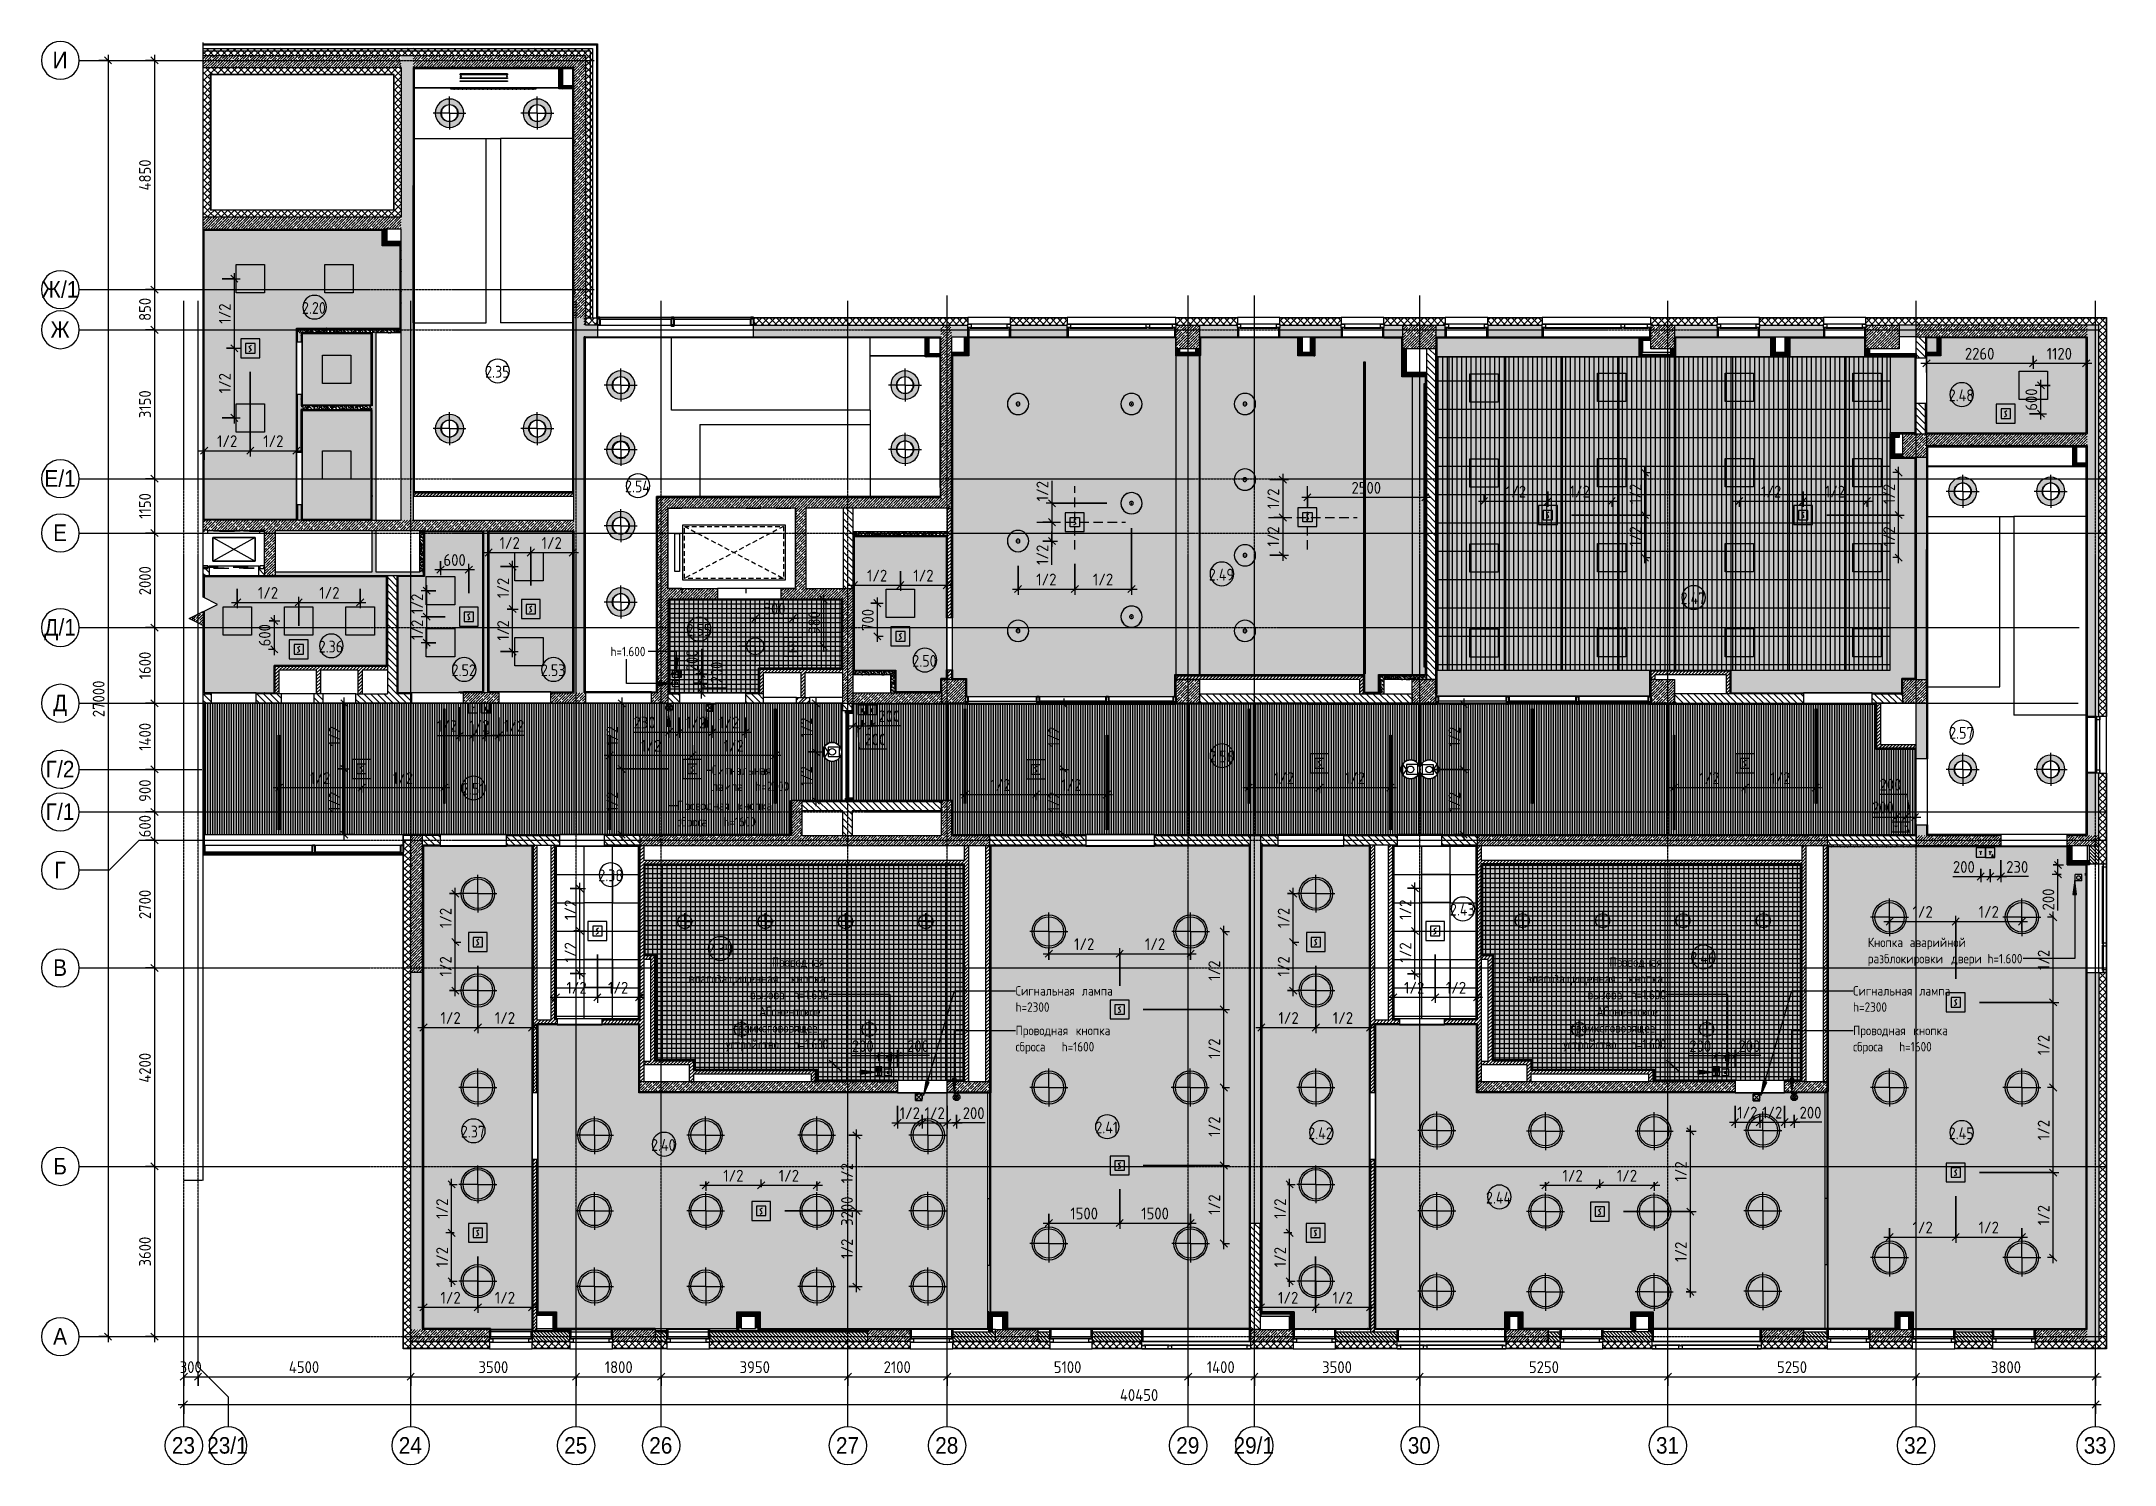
# Model space of a CAD drawing. Header units: millimetres. Extents: x 81548 to 272142, y -8553 to 29000.
# Drawn here: x 81548 to 125410, y -2706 to 27400 of the extents above; entities that cross this region are included whole.
import ezdxf

# ---------------------------------------------------------------- set-up
doc = ezdxf.new("R2010")
doc.units = ezdxf.units.MM
for name, pattern in [('200_ШТРИХ_ш1п0_6_', [160, 100, -60]), ('ADSK_Штрих_ш2 п1', [300, 200, -100]), ('Осевая', [31.75, 6.35, -4.7625, 15.875, -4.7625]), ('Снесенные', [714.375, 476.25, -238.125]), ('Штрих', [635, 317.5, -317.5])]:
    doc.linetypes.add(name, pattern=pattern)
for name, color, linetype, lineweight in [('A-ANNO-DIMS', 7, 'Continuous', 9), ('A-ANNO-DIMS-100', 7, 'Continuous', 9), ('A-AREA-IDEN', 7, 'Continuous', 9), ('A-CLNG-PATT', 7, 'Continuous', 9), ('A-DETL', 7, 'Continuous', 9), ('A-DETL-1', 7, 'ADSK_Штрих_ш2 п1', 9), ('A-DETL-GENF', 7, 'Continuous', 9), ('A-DETL-GENF-1', 7, '200_ШТРИХ_ш1п0_6_', 9), ('A-GENM', 7, 'Штрих', 9), ('A-GLAZ', 7, 'Continuous', 9), ('A-GLAZ-1', 7, 'Continuous', 13), ('A-GLAZ-CURT', 7, 'Continuous', 9), ('A-GLAZ-CURT-1', 7, 'Continuous', 25), ('A-GLAZ-CWMG', 7, 'Continuous', 9), ('A-GLAZ-CWMG-1', 7, 'Continuous', 25), ('A-WALL', 7, 'Continuous', 9), ('I-WALL', 7, 'Continuous', 9), ('M-EQPM', 7, 'Continuous', 9), ('M-EQPM-1', 7, 'Штрих', 9), ('M-EQPM-2', 7, 'Снесенные', 9), ('Q-SPCQ', 7, 'Continuous', 9), ('Q-SPCQ-2', 7, 'Штрих', 9), ('S-COLS', 7, 'Continuous', 9), ('S-STRS-MBND', 7, 'Continuous', 9), ('Знаки', 7, 'Continuous', 9), ('Оси', 7, 'Continuous', 9), ('Оси-1', 7, 'Continuous', 20), ('Оси-2', 7, 'Осевая', 9)]:
    doc.layers.add(name, color=color, linetype=linetype, lineweight=lineweight)
for name, color, linetype, lineweight, true_color in [('A-ANNO-NOTE', 1, 'Continuous', 9, 0xff0000), ('A-CLNG-1', 7, 'Continuous', 9, 0xeaeaea), ('A-WALL-1', 7, 'Continuous', 9, 0x3c3c3c), ('A-WALL-2', 7, 'Continuous', 9, 0x535353), ('A-WALL-FNSH-1', 7, 'Continuous', 9, 0x3c3c3c), ('E-LITE-EQPM-1', 7, 'Continuous', 9, 0xff8080), ('G-ANNO-TEXT-1', 7, 'Continuous', 9, 0x3c3c3c), ('I-WALL-1', 7, 'Continuous', 9, 0x535353), ('Q-SPCQ-1', 7, 'Continuous', 9, 0x004000), ('Q-SPCQ-3', 7, 'Continuous', 9, 0x008040), ('Q-SPCQ-4', 1, 'Continuous', 9, 0xff0000), ('S-COLS-1', 9, 'Continuous', 9, 0x808080), ('S-COLS-2', 7, 'Continuous', 9, 0x3c3c3c)]:
    doc.layers.add(name, color=color, linetype=linetype, lineweight=lineweight, true_color=true_color)
doc.layers.add('A-CLNG-PATT-1', color=7, linetype='Continuous', lineweight=9, transparency=1)
doc.styles.add('Arial', font='arial.ttf', dxfattribs={"width": 0.9, "height": 350})
doc.styles.add('GOST Common', font='GOST_Common.ttf', dxfattribs={"width": 0.9, "height": 200})
doc.styles.add('GOST Common_1', font='GOST_Common.ttf', dxfattribs={"width": 0.9, "height": 250})
doc.styles.add('ISOCPEUR', font='isocpeur.ttf', dxfattribs={"width": 0.9, "height": 250})
doc.dimstyles.new('ISO-2_5_0_9К_БОЛЬШОЙ', dxfattribs={"dimscale": 304.8, "dimtxt": 248.995294, "dimasz": 0.492126, "dimexe": 0.393701, "dimexo": 0.984252, "dimgap": 0, "dimtad": 1, "dimdec": 0, "dimrnd": 10, "dimzin": 0, "dimdsep": 46, "dimtxsty": 'ISOCPEUR', "dimblk1": 'OBLIQUE', "dimblk2": 'OBLIQUE', "dimsah": 1, "dimcen": 0.09, "dimdle": 0.393701, "dimazin": 0, "dimtfac": 1, "dimtdec": 4, "dimtix": 1, "dimtmove": 0, "dimatfit": 3, "dimfxl": 1, "dimtvp": 1, "dimtolj": 1, "dimtzin": 0, "dimarcsym": 2})
doc.dimstyles.new('ISO-2_5_0_9К_БОЛЬШОЙ_1', dxfattribs={"dimscale": 304.8, "dimtxt": 248.995294, "dimasz": 0.492126, "dimexe": 0.393701, "dimexo": 0.984252, "dimgap": 0, "dimtad": 1, "dimdec": 0, "dimrnd": 10, "dimzin": 0, "dimdsep": 46, "dimtxsty": 'ISOCPEUR', "dimblk1": 'OBLIQUE', "dimblk2": 'OBLIQUE', "dimsah": 1, "dimcen": 0.09, "dimdle": 0.393701, "dimazin": 0, "dimtfac": 1, "dimtdec": 4, "dimtix": 1, "dimtmove": 1, "dimatfit": 3, "dimfxl": 1, "dimtvp": 1, "dimtolj": 1, "dimtzin": 0, "dimarcsym": 2})
pattern_1 = [(45, (0, 0), (-70.71068, 70.71068), []), (135, (0, 0), (-70.71068, -70.71068), [])]
pattern_2 = [(45, (0, 0), (-57.024626, 57.024626), []), (45, (57.025, 0), (-57.024626, 57.024626), [100.806, -20.161, 3.353, -16.808])]
pattern_3 = [(135, (0, 0), (-35.35534, -35.35534), [])]
pattern_4 = [(135, (0, 0), (-70.71068, -70.71068), [])]
pattern_5 = [(45, (0, 0), (-35.35534, 35.35534), [])]
pattern_6 = [(135, (0, 0), (-75.43415, -75.43415), [106.68, -17.78, 3.556, -17.78]), (135, (0, 75.39), (-75.43415, -75.43415), []), (50, (0, 0), (127.52922, -11.15758), [13.335, -146.685]), (355, (0, 0), (-24.66966, 133.74002), [10.668, -117.348]), (100.451, (10.63, -0.93), (102.85973, 122.58178), [11.333, -124.663]), (46.184, (0, 35.56), (189.75516, -29.43036), [20.002, -220.027]), (96.636, (15.81, 33.1), (166.1822, 173.1996), [17, -186.995]), (351.184, (0, 35.56), (166.18393, 173.19757), [16.002, -176.022]), (21, (17.78, 26.67), (106.130265, -71.58603), [13.335, -146.685]), (326, (17.78, 26.67), (43.26188, 128.93175), [10.668, -117.348]), (71.451, (26.62, 20.7), (149.39198, 57.34505), [11.333, -124.663]), (37.5, (0, 0), (2.162228, 59.188357), [3.353, -112.573, 3.353, -115.773, -117.792]), (37.5, (0, 0), (2.162228, 59.188357), [-235.052, 3.353, -114.44]), (7.5, (0, 0), (46.773857, 70.126152), [3.353, -64.567, 3.353, -109.906, -44.894]), (7.5, (0, 0), (46.773857, 70.126152), [-181.178, 3.353, -41.542]), (327.5, (-39.65, 0), (94.913671, -4.010093), [3.353, -41.097, 3.353, -135.331, -184.023]), (327.5, (-39.65, 0), (94.913671, -4.010093), [-183.134, 3.353, -180.67]), (317.5, (-57.43, 0), (103.69057, 17.79882), [3.353, -54.432, 3.353, -88.748, -130.683]), (317.5, (-57.43, 0), (103.69057, 17.79882), [-149.885, 3.353, -127.33])]
pattern_7 = [(0, (0, 0), (121.92, 30.48), [10.058, -81.382, 10.058, -81.382, -487.68]), (0, (0, 0), (121.92, 30.48), [-182.88, 10.058, -172.822, 10.058, -81.382, -213.36]), (0, (0, 0), (121.92, 30.48), [-457.2, 10.058, -50.902, 10.058, -142.342]), (120, (45.72, 15.24), (-87.356454, 90.345817), [10.058, -81.382, 10.058, -81.382, -487.68]), (120, (45.72, 15.24), (-87.356454, 90.345817), [-182.88, 10.058, -172.822, 10.058, -81.382, -213.36]), (120, (45.72, 15.24), (-87.356454, 90.345817), [-457.2, 10.058, -50.902, 10.058, -142.342]), (240, (60.96, 76.2), (-34.563546, -120.825817), [10.058, -81.382, 10.058, -81.382, -487.68]), (240, (60.96, 76.2), (-34.563546, -120.825817), [-182.88, 10.058, -172.822, 10.058, -81.382, -213.36]), (240, (60.96, 76.2), (-34.563546, -120.825817), [-457.2, 10.058, -50.902, 10.058, -142.342])]
pattern_8 = [(45, (0, 0), (-106.06602, 106.06602), []), (135, (0, 0), (-106.06602, -106.06602), [])]

msp = doc.modelspace()

# ---------------------------------------------------------------- texts
at = {"layer": 'A-AREA-IDEN', "char_height": 250, "attachment_point": 1, "style": 'GOST Common_1'}
for s, insert, width in [('2.20', (87060.5, 21887.3), 663.797), ('2.35', (90934.8, 20537.8), 663.797), ('2.48', (121902.3, 20038.9), 685.443), ('2.54', (93894.1, 18110.8), 685.443), ('2.49', (106248, 16245.3), 685.443), ('2.47', (116229.9, 15745.3), 685.443), ('2.55', (95197.2, 15075.4), 663.797), ('2.36', (87414.3, 14722.6), 663.797), ('2.52', (90226.1, 14222.6), 663.797), ('2.53', (92115, 14222.6), 663.797), ('2.50', (99973.7, 14420.8), 663.797), ('2.57', (121911.3, 12897.8), 663.797), ('2.56', (106257, 12397.8), 663.797), ('2.51', (90445.6, 11715.1), 606.076), ('2.38', (93330.6, 9882.8), 663.797), ('2.43', (111348.4, 9157.5), 685.443), ('2.39', (95640.5, 8318.5), 663.797), ('2.46', (116435.8, 8141.6), 685.443), ('2.37', (90421.7, 4461.9), 663.797), ('2.41', (103846.2, 4550.4), 627.721), ('2.42', (108351.2, 4426.5), 685.443), ('2.45', (121902.3, 4426.5), 685.443), ('2.40', (94446.2, 4178.9), 685.443), ('2.44', (112110.3, 3064.4), 707.088)]:
    msp.add_mtext(s, dxfattribs=dict(at, insert=insert, width=width))
at = {"layer": 'G-ANNO-TEXT-1', "char_height": 200, "attachment_point": 1, "style": 'GOST Common'}
for s, insert, width in [('h=1.600', (93586.3, 14593.9), 966.835), ('Сигнальная', (95731.4, 12084.9), 1616.202), ('\\fGOST Common|b0|i0|c204|p34|;\\W.9; ', (97064.9, 12084.9), 79.367), ('лампа', (95731.4, 11740.9), 851.392), ('  h=2300', (96433.9, 11740.9), 1103.924), ('сброса', (94999.5, 10992.5), 916.329), ('Проводная', (94999.5, 11336.4), 1464.683), ('  h=1600', (95755.5, 10992.5), 1060.633), ('\\fGOST Common|b0|i0|c204|p34|;\\W.9; ', (96207.9, 11336.4), 79.367), ('кнопка', (96273.4, 11336.4), 974.05), ('\\fGOST Common|b0|i0|c204|p34|;\\W.9; ', (97077.1, 11336.4), 79.367), ('Кнопка', (120189.5, 8440.1), 995.696), ('\\fGOST Common|b0|i0|c204|p34|;\\W.9; ', (121011, 8440.1), 79.367), ('аварийной', (121076.5, 8440.1), 1471.898), ('\\fGOST Common|b0|i0|c204|p34|;\\W.9; ', (122291, 8440.1), 79.367), ('Проводная', (97002.2, 8022.6), 1464.683), ('Проводная', (114722.2, 8022.6), 1464.683), ('разблокировки', (120189.5, 8096.1), 2063.544), ('\\fGOST Common|b0|i0|c204|p34|;\\W.9; ', (121892.1, 8096.1), 79.367), ('двери', (121957.6, 8096.1), 793.671), (' h=1.600', (122612.4, 8096.1), 1046.202), ('влагозащищенная', (95240.1, 7678.6), 2546.961), ('\\fGOST Common|b0|i0|c204|p34|;\\W.9; ', (97341.6, 7678.6), 79.367), ('кнопка', (97407, 7678.6), 974.05), ('влагозащищенная', (112960.1, 7678.6), 2546.961), ('\\fGOST Common|b0|i0|c204|p34|;\\W.9; ', (115061.6, 7678.6), 79.367), ('кнопка', (115127, 7678.6), 974.05), ('вызова', (96537.9, 7334.7), 981.265), (' h=1.600', (97347.5, 7334.7), 1046.202), ('Сигнальная', (102158.4, 7415.4), 1616.202), ('h=2300', (102158.4, 7071.4), 945.19), ('\\fGOST Common|b0|i0|c204|p34|;\\W.9; ', (103491.9, 7415.4), 79.367), ('лампа', (103557.4, 7415.4), 851.392), ('вызова', (114257.9, 7334.7), 981.265), (' h=1.600', (115067.5, 7334.7), 1046.202), ('Сигнальная', (119878.4, 7415.4), 1616.202), ('h=2300', (119878.4, 7071.4), 945.19), ('\\fGOST Common|b0|i0|c204|p34|;\\W.9; ', (121211.9, 7415.4), 79.367), ('лампа', (121277.4, 7415.4), 851.392), ('Абонентское', (96728.4, 6976.1), 1796.582), ('Абонентское', (114448.4, 6976.1), 1796.582), ('устройство', (96025.9, 6288.1), 1601.772), ('громкоговорящее', (96180.7, 6632.1), 2460.379), (' h=1.600', (97347.5, 6288.1), 1046.202), ('сброса', (102158.4, 6232.6), 916.329), ('Проводная', (102158.4, 6576.5), 1464.683), ('  h=1600', (102914.5, 6232.6), 1060.633), ('\\fGOST Common|b0|i0|c204|p34|;\\W.9; ', (103366.9, 6576.5), 79.367), ('кнопка', (103432.4, 6576.5), 974.05), ('\\fGOST Common|b0|i0|c204|p34|;\\W.9; ', (104236.1, 6576.5), 79.367), ('устройство', (113745.9, 6288.1), 1601.772), ('громкоговорящее', (113900.7, 6632.1), 2460.379), (' h=1.600', (115067.5, 6288.1), 1046.202), ('сброса', (119878.4, 6232.6), 916.329), ('Проводная', (119878.4, 6576.5), 1464.683), ('  h=1600', (120634.5, 6232.6), 1060.633), ('\\fGOST Common|b0|i0|c204|p34|;\\W.9; ', (121086.9, 6576.5), 79.367), ('кнопка', (121152.4, 6576.5), 974.05), ('\\fGOST Common|b0|i0|c204|p34|;\\W.9; ', (121956.1, 6576.5), 79.367)]:
    msp.add_mtext(s, dxfattribs=dict(at, insert=insert, width=width))
at = {"layer": 'Оси', "char_height": 350, "attachment_point": 1, "style": 'Arial'}
for s, insert, width in [('\\fArial|b0|i0|c204|p34|;\\W.9;И', (81783.1, 27181), 389.62), ('\\fArial|b0|i0|c204|p34|;\\W.9;Ж', (81550.9, 22331), 497.848), ('/1', (81961.7, 22331), 454.557), ('\\fArial|b0|i0|c204|p34|;\\W.9;Ж', (81738.6, 21481), 497.848), ('\\fArial|b0|i0|c204|p34|;\\W.9;Е', (81607.6, 18331), 360.759), ('/1', (81905.3, 18331), 454.557), ('\\fArial|b0|i0|c204|p34|;\\W.9;Е', (81794.8, 17181), 360.759), ('\\fArial|b0|i0|c204|p34|;\\W.9;Д', (81604.5, 15181), 367.975), ('/1', (81908.1, 15181), 454.557), ('\\fArial|b0|i0|c204|p34|;\\W.9;Д', (81792.1, 13581), 367.975), ('\\fArial|b0|i0|c204|p34|;\\W.9;Г', (81634.2, 12181), 295.823), ('/2', (81878.2, 12181), 454.557), ('\\fArial|b0|i0|c204|p34|;\\W.9;Г', (81634.2, 11281), 295.823), ('/1', (81878.2, 11281), 454.557), ('\\fArial|b0|i0|c204|p34|;\\W.9;Г', (81821.8, 10046), 295.823), ('\\fArial|b0|i0|c204|p34|;\\W.9;В', (81794.8, 7981), 360.759), ('\\fArial|b0|i0|c204|p34|;\\W.9;Б', (81798, 3781), 353.544), ('\\fArial|b0|i0|c204|p34|;\\W.9;А', (81794.8, 181), 360.759), ('23', (84307.4, -2125.6), 606.076), ('23/1', (85054.7, -2125.6), 1060.633), ('24', (89107.4, -2125.6), 606.076), ('25', (92607.4, -2125.6), 606.076), ('26', (94407.4, -2125.6), 606.076), ('27', (98357.4, -2125.6), 606.076), ('28', (100457.4, -2125.6), 606.076), ('29', (105557.4, -2125.6), 606.076), ('29/1', (106769.7, -2125.6), 1060.633), ('30', (110457.4, -2125.6), 606.076), ('31', (115707.4, -2125.6), 606.076), ('32', (120957.4, -2125.6), 606.076), ('33', (124757.4, -2125.6), 606.076)]:
    msp.add_mtext(s, dxfattribs=dict(at, insert=insert, width=width))

# ---------------------------------------------------------------- blocks, each defined once
blk = doc.blocks.new('120_Окно_СКБ_1Ст - 120_Окно_СКБ_1Ст 900х2500_h_ с форточкой-22876038-Сводный план потолков 2 этажа в осях 23-33')
at = {"layer": 'A-GLAZ'}
for p, q in [((450, -57), (-450, -57)), ((-450, -127), (450, -127))]:
    blk.add_line(p, q, dxfattribs=at)
at = {"layer": 'A-GLAZ-1'}
for p, q in [((-450, -127), (-450, -57)), ((-450, -57), (-380, -57)), ((-380, -127), (-450, -127)), ((-400, -127), (-400, -137)), ((-400, -137), (400, -137)), ((400, -137), (-400, -137)), ((-380, -57), (-380, -127)), ((-330, -137), (-330, -127)), ((330, -137), (330, -127)), ((380, -127), (380, -57)), ((380, -57), (450, -57)), ((450, -127), (380, -127)), ((400, -137), (400, -127)), ((450, -57), (450, -127))]:
    blk.add_line(p, q, dxfattribs=at)
blk = doc.blocks.new('120_Окно_СКБ_1Ст - 120_Окно_СКБ_1Ст 900х2500_h_ с форточкой-22877787-Сводный план потолков 2 этажа в осях 23-33')
at = {"layer": 'A-GLAZ'}
for p, q in [((450, -57), (-450, -57)), ((-450, -127), (450, -127))]:
    blk.add_line(p, q, dxfattribs=at)
at = {"layer": 'A-GLAZ-1'}
for p, q in [((-450, -127), (-450, -57)), ((-450, -57), (-380, -57)), ((-380, -127), (-450, -127)), ((-400, -127), (-400, -137)), ((-400, -137), (400, -137)), ((400, -137), (-400, -137)), ((-380, -57), (-380, -127)), ((-330, -137), (-330, -127)), ((330, -137), (330, -127)), ((380, -127), (380, -57)), ((380, -57), (450, -57)), ((450, -127), (380, -127)), ((400, -137), (400, -127)), ((450, -57), (450, -127))]:
    blk.add_line(p, q, dxfattribs=at)
blk = doc.blocks.new('SEQ_2D_Лифт - Лифт_2700х1700 пр-23694033-Сводный план потолков 2 этажа в осях 23-33')
at = {"layer": 'A-DETL-GENF'}
for p, q in [((-1135, -495), (-1135, 675)), ((-1135, 675), (1035, 675)), ((1035, 675), (1035, -495)), ((1100, 490), (1200, 490)), ((1100, -310), (1100, 490)), ((1200, 490), (1200, -310)), ((1200, -310), (1100, -310)), ((1035, -495), (-1135, -495))]:
    blk.add_line(p, q, dxfattribs=at)
at = {"layer": 'A-DETL-GENF-1'}
for p, q in [((-1100, 640), (1000, 640)), ((-1100, -460), (-1100, 640)), ((1000, -460), (-1100, 640)), ((-1100, -460), (1000, 640)), ((1000, 640), (1000, -460)), ((1000, -460), (-1100, -460))]:
    blk.add_line(p, q, dxfattribs=at)
at = {"layer": 'Q-SPCQ-2'}
for p, q in [((-300, 850), (-300, 950)), ((1050, 850), (1050, 950)), ((-1350, -850), (-1350, 850)), ((-1350, 850), (-300, 850)), ((1050, 850), (1350, 850)), ((1350, 850), (1350, -850)), ((-300, -850), (-1350, -850)), ((1350, -850), (1050, -850))]:
    blk.add_line(p, q, dxfattribs=at)
blk = doc.blocks.new('120_Окно_СКБ_2Ст_Фрамуга сверху - 120_Окно_СКБ_2Ст_2300х2500_h_ ДОО-22877051-Сводный план потолков 2 этажа в осях 23-33')
at = {"layer": 'A-GLAZ'}
for p, q in [((1150, 83), (-1150, 83)), ((-1150, 13), (1150, 13)), ((-1080, 83), (1080, 83)), ((-1080, 13), (1080, 13))]:
    blk.add_line(p, q, dxfattribs=at)
at = {"layer": 'A-GLAZ-1'}
for p, q in [((-1150, 13), (-1150, 83)), ((-1150, 83), (-1080, 83)), ((-1080, 13), (-1150, 13)), ((-1100, 13), (-1100, 3)), ((-1100, 3), (540, 3)), ((540, 3), (-1100, 3)), ((-1080, 83), (-1080, 13)), ((-1030, 3), (-1030, 13)), ((470, 3), (470, 13)), ((520, 13), (520, 83)), ((520, 83), (590, 83)), ((590, 13), (520, 13)), ((540, 3), (540, 13)), ((570, 13), (570, 3)), ((570, 3), (1100, 3)), ((1100, 3), (570, 3)), ((590, 83), (590, 13)), ((640, 3), (640, 13)), ((1030, 3), (1030, 13)), ((1080, 13), (1080, 83)), ((1080, 83), (1150, 83)), ((1150, 13), (1080, 13)), ((1100, 3), (1100, 13)), ((1150, 83), (1150, 13))]:
    blk.add_line(p, q, dxfattribs=at)
blk = doc.blocks.new('120_Окно_СКБ_1Ст - 120_Окно_СКБ_1Ст 900х2500_h_ с форточкой-22876796-Сводный план потолков 2 этажа в осях 23-33')
at = {"layer": 'A-GLAZ'}
for p, q in [((450, -57), (-450, -57)), ((-450, -127), (450, -127))]:
    blk.add_line(p, q, dxfattribs=at)
at = {"layer": 'A-GLAZ-1'}
for p, q in [((-450, -127), (-450, -57)), ((-450, -57), (-380, -57)), ((-380, -127), (-450, -127)), ((-400, -127), (-400, -137)), ((-400, -137), (400, -137)), ((400, -137), (-400, -137)), ((-380, -57), (-380, -127)), ((-330, -137), (-330, -127)), ((330, -137), (330, -127)), ((380, -127), (380, -57)), ((380, -57), (450, -57)), ((450, -127), (380, -127)), ((400, -137), (400, -127)), ((450, -57), (450, -127))]:
    blk.add_line(p, q, dxfattribs=at)
blk = doc.blocks.new('BSC_Колонна _Прямоугольная - 250х900-23282983-Сводный план потолков 2 этажа в осях 23-33')
at = {"layer": 'S-COLS-1'}
h = blk.add_hatch(dxfattribs=at)
h.set_pattern_fill('FP_6', color=256, style=0, pattern_type=2)
h.set_pattern_definition([(45, (-99480, -25), (-57.024626, 57.024626), []), (45, (-99422.975, -25), (-57.024626, 57.024626), [100.806, -20.161, 3.353, -16.808])])
h.paths.add_polyline_path([(-450, -125), (450, -125), (450, 125), (-450, 125)])
at = {"layer": 'S-COLS-2'}
for p, q in [((-450, 125), (450, 125)), ((-450, -125), (-450, 125)), ((450, 125), (450, -73)), ((450, -125), (-450, -125))]:
    blk.add_line(p, q, dxfattribs=at)
blk = doc.blocks.new('BSC_Колонна _Прямоугольная - 250х900-V1-Сводный план потолков 2 этажа в осях 23-33')
at = {"layer": 'S-COLS-1'}
h = blk.add_hatch(dxfattribs=at)
h.set_pattern_fill('FP_7', color=256, style=0, pattern_type=2)
h.set_pattern_definition([(45, (-94080, -25), (-57.024626, 57.024626), []), (45, (-94022.975, -25), (-57.024626, 57.024626), [100.806, -20.161, 3.353, -16.808])])
h.paths.add_polyline_path([(-450, -125), (450, -125), (450, 125), (-450, 125), (-450, -73)])
at = {"layer": 'S-COLS-2'}
for p, q in [((-450, 125), (450, 125)), ((-450, -73), (-450, 125)), ((450, 125), (450, -125)), ((450, -125), (-450, -125))]:
    blk.add_line(p, q, dxfattribs=at)
blk = doc.blocks.new('BSC_Колонна _Прямоугольная - 250х900-V2-Сводный план потолков 2 этажа в осях 23-33')
at = {"layer": 'S-COLS-1'}
h = blk.add_hatch(dxfattribs=at)
h.set_pattern_fill('FP_8', color=256, style=0, pattern_type=2)
h.set_pattern_definition([(45, (-102180, -25), (-57.024626, 57.024626), []), (45, (-102122.975, -25), (-57.024626, 57.024626), [100.806, -20.161, 3.353, -16.808])])
h.paths.add_polyline_path([(-450, -125), (450, -125), (450, 125), (-450, 125)])
at = {"layer": 'S-COLS-2'}
for p, q in [((-450, 125), (450, 125)), ((-450, -125), (-450, 125)), ((450, 125), (450, -125)), ((450, -125), (-450, -125))]:
    blk.add_line(p, q, dxfattribs=at)
blk = doc.blocks.new('120_Окно_СКБ_2Ст_Фрамуга сверху - 120_Окно_СКБ_2Ст_2300х2500_h_ ДОО-23103760-Сводный план потолков 2 этажа в осях 23-33')
at = {"layer": 'A-GLAZ'}
for p, q in [((1150, -57), (-1150, -57)), ((-1150, -127), (1150, -127)), ((-1080, -57), (1080, -57)), ((-1080, -127), (1080, -127))]:
    blk.add_line(p, q, dxfattribs=at)
at = {"layer": 'A-GLAZ-1'}
for p, q in [((-1150, -127), (-1150, -57)), ((-1150, -57), (-1080, -57)), ((-1080, -127), (-1150, -127)), ((-1100, -127), (-1100, -137)), ((-1100, -137), (540, -137)), ((540, -137), (-1100, -137)), ((-1080, -57), (-1080, -127)), ((-1030, -137), (-1030, -127)), ((470, -137), (470, -127)), ((520, -127), (520, -57)), ((520, -57), (590, -57)), ((590, -127), (520, -127)), ((540, -137), (540, -127)), ((570, -127), (570, -137)), ((570, -137), (1100, -137)), ((1100, -137), (570, -137)), ((590, -57), (590, -127)), ((640, -137), (640, -127)), ((1030, -137), (1030, -127)), ((1080, -127), (1080, -57)), ((1080, -57), (1150, -57)), ((1150, -127), (1080, -127)), ((1100, -137), (1100, -127)), ((1150, -57), (1150, -127))]:
    blk.add_line(p, q, dxfattribs=at)
blk = doc.blocks.new('120_Окно_СКБ_1Ст - 120_Окно_СКБ_1Ст 1200х2500_h_ с форточкой2-24160662-Сводный план потолков 2 этажа в осях 23-33')
at = {"layer": 'A-GLAZ'}
for p, q in [((600, -57), (-600, -57)), ((-600, -127), (600, -127))]:
    blk.add_line(p, q, dxfattribs=at)
at = {"layer": 'A-GLAZ-1'}
for p, q in [((-600, -127), (-600, -57)), ((-600, -57), (-530, -57)), ((-530, -127), (-600, -127)), ((-550, -127), (-550, -137)), ((-550, -137), (550, -137)), ((550, -137), (-550, -137)), ((-530, -57), (-530, -127)), ((-480, -137), (-480, -127)), ((480, -137), (480, -127)), ((530, -127), (530, -57)), ((530, -57), (600, -57)), ((600, -127), (530, -127)), ((550, -137), (550, -127)), ((600, -57), (600, -127))]:
    blk.add_line(p, q, dxfattribs=at)
blk = doc.blocks.new('160_Подъемник - 160_Подъемник-23521422-Сводный план потолков 2 этажа в осях 23-33')
at = {"layer": 'A-GENM'}
for p, q in [((1080, 20), (220, 20)), ((220, 20), (1080, 20)), ((1076, 20), (220, 20)), ((224, 20), (1080, 20)), ((1080, -770), (220, -770)), ((220, -770), (1080, -770)), ((833, -770), (220, -770)), ((467, -770), (1080, -770))]:
    blk.add_line(p, q, dxfattribs=at)
at = {"layer": 'M-EQPM'}
for p, q in [((1100, -625), (200, -125)), ((200, -625), (1100, -125)), ((1100, -125), (200, -125)), ((200, -125), (200, -625)), ((200, -625), (200, -125)), ((200, -125), (1100, -125)), ((1100, -625), (1100, -125)), ((1100, -125), (1100, -625)), ((200, -625), (1100, -625)), ((1100, -625), (200, -625))]:
    blk.add_line(p, q, dxfattribs=at)
at = {"layer": 'M-EQPM-1'}
for p, q in [((1299, 0), (0, 0)), ((0, 0), (0, -750)), ((0, -750), (1299, -750))]:
    blk.add_line(p, q, dxfattribs=at)
blk = doc.blocks.new('Закладная деталь приямка - 150_100-20924311-Сводный план потолков 2 этажа в осях 23-33')
at = {"layer": 'M-EQPM-2'}
for p, q in [((86270, 17060), (86170, 17060)), ((86170, 17000), (86170, 17060)), ((86170, 17000), (86270, 17000)), ((86270, 17000), (86270, 17060))]:
    blk.add_line(p, q, dxfattribs=at)
blk = doc.blocks.new('Закладная деталь приямка - 150_100-V3-Сводный план потолков 2 этажа в осях 23-33')
at = {"layer": 'M-EQPM-2'}
for p, q in [((85070, 17060), (84971, 17060)), ((84971, 17000), (85070, 17000)), ((85070, 17000), (85070, 17060))]:
    blk.add_line(p, q, dxfattribs=at)
blk = doc.blocks.new('Закладная деталь приямка - 150_100-V4-Сводный план потолков 2 этажа в осях 23-33')
at = {"layer": 'M-EQPM-2'}
for p, q in [((85070, 16310), (84971, 16310)), ((84971, 16250), (85070, 16250)), ((85070, 16250), (85070, 16310))]:
    blk.add_line(p, q, dxfattribs=at)
blk = doc.blocks.new('Закладная деталь приямка - 150_100-V5-Сводный план потолков 2 этажа в осях 23-33')
at = {"layer": 'M-EQPM-2'}
for p, q in [((86270, 16310), (86170, 16310)), ((86170, 16310), (86170, 16250)), ((86170, 16250), (86270, 16250)), ((86270, 16250), (86270, 16310))]:
    blk.add_line(p, q, dxfattribs=at)
blk = doc.blocks.new('Системная панель - Стекло - 40мм-23946635-Сводный план потолков 2 этажа в осях 23-33')
at = {"layer": 'A-GLAZ-CURT'}
h = blk.add_hatch(dxfattribs=at)
h.set_pattern_fill('FP_10', color=256, style=0, pattern_type=2)
h.set_pattern_definition([(45, (-86242.5, -10110), (-282.8427, 282.8427), [200, -600]), (45, (-86442.5, -10210), (-282.8427, 282.8427), [600, -200]), (45, (-86042.5, -10310), (-282.8427, 282.8427), [200, -600])])
h.paths.add_polyline_path([(1153, 0), (1153, 40), (-1153, 40), (-1153, 0), (967, 0)])
at = {"layer": 'A-GLAZ-CURT-1'}
for p, q in [((-1153, 0), (-1153, 40)), ((-1153, 40), (1153, 40)), ((1153, 0), (-1153, 0)), ((1153, 40), (1153, 0))]:
    blk.add_line(p, q, dxfattribs=at)
blk = doc.blocks.new('Системная панель - Стекло - 40мм-23946636-Сводный план потолков 2 этажа в осях 23-33')
at = {"layer": 'A-GLAZ-CURT'}
h = blk.add_hatch(dxfattribs=at)
h.set_pattern_fill('FP_11', color=256, style=0, pattern_type=2)
h.set_pattern_definition([(45, (-88344.25, -10110), (-282.8427, 282.8427), [200, -600]), (45, (-88544.25, -10210), (-282.8427, 282.8427), [600, -200]), (45, (-88144.25, -10310), (-282.8427, 282.8427), [200, -600])])
h.paths.add_polyline_path([(919, 0), (919, 40), (-919, 40), (-919, 0), (773, 0)])
at = {"layer": 'A-GLAZ-CURT-1'}
for p, q in [((-919, 0), (-919, 40)), ((-919, 40), (919, 40)), ((919, 0), (-919, 0)), ((919, 40), (919, 0))]:
    blk.add_line(p, q, dxfattribs=at)
blk = doc.blocks.new('Прямоугольный импост - Импост структурный с накладкой - 190мм-23946639-Сводный план потолков 2 этажа в осях 23-33')
at = {"layer": 'A-GLAZ-CWMG-1'}
for p, q in [((0, 17), (-50, 17)), ((-50, 17), (-50, 0)), ((-50, 0), (-40, 0)), ((-40, 0), (-40, -40)), ((-10, 0), (0, 0)), ((-10, -40), (-10, 0)), ((0, 0), (0, 17)), ((-40, -40), (-50, -40)), ((-50, -40), (-50, -190)), ((-50, -190), (0, -190)), ((0, -40), (-10, -40)), ((0, -190), (0, -40))]:
    blk.add_line(p, q, dxfattribs=at)
blk = doc.blocks.new('Прямоугольный импост - Импост структурный с накладкой - 190мм-23946641-Сводный план потолков 2 этажа в осях 23-33')
at = {"layer": 'A-GLAZ-CWMG-1'}
for p, q in [((-50, 0), (-50, 17)), ((-50, 17), (-21, 17)), ((-40, 0), (-50, 0)), ((-40, -40), (-40, 0)), ((-50, -190), (-50, -40)), ((-50, -40), (-40, -40)), ((-21, -190), (-50, -190))]:
    blk.add_line(p, q, dxfattribs=at)
blk = doc.blocks.new('Прямоугольный импост - Импост структурный с накладкой - 190мм-23186050-Сводный план потолков 2 этажа в осях 23-33')
at = {"layer": 'A-GLAZ-CWMG'}
for p, q in [((85000, 10400), (87285, 10400)), ((85000, 10193), (87285, 10193))]:
    blk.add_line(p, q, dxfattribs=at)
blk = doc.blocks.new('Прямоугольный импост - Импост структурный с накладкой - 190мм-23186051-Сводный план потолков 2 этажа в осях 23-33')
at = {"layer": 'A-GLAZ-CWMG'}
for p, q in [((87335, 10400), (88000, 10400)), ((87335, 10193), (88000, 10193))]:
    blk.add_line(p, q, dxfattribs=at)
blk = doc.blocks.new('Прямоугольный импост - Импост структурный с накладкой - 190мм-23186052-Сводный план потолков 2 этажа в осях 23-33')
at = {"layer": 'A-GLAZ-CWMG'}
for p, q in [((88000, 10400), (89154, 10400)), ((88000, 10193), (89154, 10193))]:
    blk.add_line(p, q, dxfattribs=at)
blk = doc.blocks.new('Прямоугольный импост - Импост структурный с накладкой - 190мм-23946633-Сводный план потолков 2 этажа в осях 23-33')
at = {"layer": 'A-GLAZ-CWMG-1'}
for p, q in [((25, 17), (-25, 17)), ((-25, 17), (-25, 0)), ((-25, 0), (-15, 0)), ((-15, 0), (-15, -40)), ((15, 0), (25, 0)), ((15, -40), (15, 0)), ((25, 0), (25, 17)), ((-15, -40), (-25, -40)), ((-25, -40), (-25, -190)), ((-25, -190), (25, -190)), ((25, -40), (15, -40)), ((25, -190), (25, -40))]:
    blk.add_line(p, q, dxfattribs=at)
blk = doc.blocks.new('BSC_Колонна _Прямоугольная - 700х500-23282984-Сводный план потолков 2 этажа в осях 23-33')
at = {"layer": 'S-COLS-1'}
h = blk.add_hatch(dxfattribs=at)
h.set_pattern_fill('FP_12', color=256, style=0, pattern_type=2)
h.set_pattern_definition([(45, (-120500, -21150), (-57.024626, 57.024626), []), (45, (-120442.975, -21150), (-57.024626, 57.024626), [100.806, -20.161, 3.353, -16.808])])
h.paths.add_polyline_path([(-350, -250), (350, -250), (350, 250), (-350, 250), (-350, -250)])
at = {"layer": 'S-COLS-2'}
for p, q in [((-350, 250), (350, 250)), ((-350, -250), (-350, 198)), ((350, 250), (350, -250)), ((350, -250), (-350, -250))]:
    blk.add_line(p, q, dxfattribs=at)
blk = doc.blocks.new('BSC_Колонна _Прямоугольная - 500х500-23282985-Сводный план потолков 2 этажа в осях 23-33')
at = {"layer": 'S-COLS-1'}
h = blk.add_hatch(dxfattribs=at)
h.set_pattern_fill('FP_13', color=256, style=0, pattern_type=2)
h.set_pattern_definition([(45, (-115850.45, -21150), (-57.024626, 57.024626), []), (45, (-115793.42, -21150), (-57.024626, 57.024626), [100.806, -20.161, 3.353, -16.808])])
h.paths.add_polyline_path([(-250, -250), (250, -250), (250, 250), (-250, 250), (-250, 170)])
at = {"layer": 'S-COLS-2'}
for p, q in [((-250, 250), (250, 250)), ((-250, -250), (-250, 198)), ((250, 250), (250, -250)), ((250, -250), (-250, -250))]:
    blk.add_line(p, q, dxfattribs=at)
blk = doc.blocks.new('BSC_Колонна _Прямоугольная - 500х500-23282986-Сводный план потолков 2 этажа в осях 23-33')
at = {"layer": 'S-COLS-1'}
h = blk.add_hatch(dxfattribs=at)
h.set_pattern_fill('FP_14', color=256, style=0, pattern_type=2)
h.set_pattern_definition([(45, (-105800, -21150), (-57.024626, 57.024626), []), (45, (-105742.975, -21150), (-57.024626, 57.024626), [100.806, -20.161, 3.353, -16.808])])
h.paths.add_polyline_path([(-250, -250), (250, -250), (250, 250), (-250, 250), (-250, -250)])
at = {"layer": 'S-COLS-2'}
for p, q in [((-250, 250), (250, 250)), ((-250, -250), (-250, 198)), ((250, 250), (250, -250)), ((250, -250), (-250, -250))]:
    blk.add_line(p, q, dxfattribs=at)
blk = doc.blocks.new('Прямоугольный импост - Импост структурный с накладкой - 170мм-22874499-Сводный план потолков 2 этажа в осях 23-33')
at = {"layer": 'A-GLAZ-CWMG-1'}
for p, q in [((-50, 40), (-50, 160)), ((-50, 160), (0, 160)), ((-40, 40), (-50, 40)), ((-50, 0), (-40, 0)), ((-50, -10), (-50, 0)), ((-40, 0), (-40, 40)), ((0, 40), (-10, 40)), ((-10, 40), (-10, 0)), ((-10, 0), (0, 0)), ((0, 160), (0, 40)), ((0, 0), (0, -10)), ((0, -10), (-50, -10))]:
    blk.add_line(p, q, dxfattribs=at)
blk = doc.blocks.new('Прямоугольный импост - Импост структурный с накладкой - 170мм-22855901-Сводный план потолков 2 этажа в осях 23-33')
at = {"layer": 'A-GLAZ-CWMG'}
for p, q in [((93360, 21570), (94880, 21570)), ((93360, 21400), (94880, 21400))]:
    blk.add_line(p, q, dxfattribs=at)
blk = doc.blocks.new('Прямоугольный импост - Импост структурный с накладкой - 170мм-23689141-Сводный план потолков 2 этажа в осях 23-33')
at = {"layer": 'A-GLAZ-CWMG'}
for p, q in [((94930, 21570), (96560, 21570)), ((94930, 21400), (96560, 21400))]:
    blk.add_line(p, q, dxfattribs=at)
blk = doc.blocks.new('Прямоугольный импост - Импост структурный с накладкой - 190мм-22854865-Сводный план потолков 2 этажа в осях 23-33')
at = {"layer": 'A-GLAZ-CWMG'}
for p, q in [((25, 190), (-25, 190)), ((-25, 190), (-25, 160)), ((25, 160), (25, 190)), ((-25, -10), (-25, -17)), ((-25, -17), (25, -17)), ((25, -17), (25, -10))]:
    blk.add_line(p, q, dxfattribs=at)
blk = doc.blocks.new('PNS_Панель прямоугольная1 - Нр_Стекло - 40мм-22959730-Сводный план потолков 2 этажа в осях 23-33')
at = {"layer": 'A-GLAZ'}
for p, q in [((-770, 0), (770, 0)), ((-760, 0), (760, 0)), ((760, -40), (-760, -40))]:
    blk.add_line(p, q, dxfattribs=at)
blk = doc.blocks.new('PNS_Панель прямоугольная1 - Нр_Стекло - 40мм-23689183-Сводный план потолков 2 этажа в осях 23-33')
at = {"layer": 'A-GLAZ'}
for p, q in [((-825, 0), (825, 0)), ((-815, 0), (815, 0)), ((815, -40), (-815, -40))]:
    blk.add_line(p, q, dxfattribs=at)
blk = doc.blocks.new('Прямоугольный импост - Импост структурный с накладкой - 170мм-22874516-Сводный план потолков 2 этажа в осях 23-33')
at = {"layer": 'A-GLAZ-CWMG-1'}
for p, q in [((0, 160), (-50, 160)), ((-50, 160), (-50, 40)), ((-50, 40), (-40, 40)), ((-40, 0), (-50, 0)), ((-50, 0), (-50, -10)), ((-40, 40), (-40, 0)), ((-10, 0), (-10, 40)), ((-10, 40), (0, 40)), ((0, 0), (-10, 0)), ((0, 40), (0, 160)), ((0, -10), (0, 0)), ((-50, -10), (0, -10))]:
    blk.add_line(p, q, dxfattribs=at)
blk = doc.blocks.new('Прямоугольный импост - Импост структурный с накладкой - 170мм-22874498-Сводный план потолков 2 этажа в осях 23-33')
at = {"layer": 'A-GLAZ-CWMG-1'}
for p, q in [((25, 160), (-25, 160)), ((-25, 160), (-25, 40)), ((-25, 40), (-15, 40)), ((-15, 0), (-25, 0)), ((-25, 0), (-25, -10)), ((-15, 40), (-15, 0)), ((15, 0), (15, 40)), ((15, 40), (25, 40)), ((25, 0), (15, 0)), ((25, 40), (25, 160)), ((25, -10), (25, 0)), ((-25, -10), (25, -10))]:
    blk.add_line(p, q, dxfattribs=at)
blk = doc.blocks.new('BSC_Колонна _Прямоугольная - 500х500-22291386-Сводный план потолков 2 этажа в осях 23-33')
at = {"layer": 'S-COLS-1'}
h = blk.add_hatch(dxfattribs=at)
h.set_pattern_fill('FP_15', color=256, style=0, pattern_type=2)
h.set_pattern_definition([(45, (-121180, -13650), (-57.024626, 57.024626), []), (45, (-121122.975, -13650), (-57.024626, 57.024626), [100.806, -20.161, 3.353, -16.808])])
h.paths.add_polyline_path([(-250, -250), (250, -250), (250, 250), (-250, 250), (-250, 38)])
at = {"layer": 'S-COLS-2'}
for p, q in [((-250, 250), (250, 250)), ((-250, -250), (-250, 250)), ((250, 250), (250, -250)), ((250, -250), (-250, -250))]:
    blk.add_line(p, q, dxfattribs=at)
blk = doc.blocks.new('BSC_Колонна _Прямоугольная - 700х500-V7-Сводный план потолков 2 этажа в осях 23-33')
at = {"layer": 'S-COLS-1'}
h = blk.add_hatch(dxfattribs=at)
h.set_pattern_fill('FP_16', color=256, style=0, pattern_type=2)
h.set_pattern_definition([(45, (-110700, -21150), (-57.024626, 57.024626), []), (45, (-110642.975, -21150), (-57.024626, 57.024626), [100.806, -20.161, 3.353, -16.808])])
h.paths.add_polyline_path([(-350, -250), (350, -250), (350, 250), (-350, 250)])
at = {"layer": 'S-COLS-2'}
for p, q in [((-350, 250), (350, 250)), ((-350, -250), (-350, 250)), ((350, 250), (350, -250)), ((350, -250), (-350, -250))]:
    blk.add_line(p, q, dxfattribs=at)
blk = doc.blocks.new('BSC_Колонна _Прямоугольная - 500х500-17857564-Сводный план потолков 2 этажа в осях 23-33')
at = {"layer": 'S-COLS-1'}
h = blk.add_hatch(dxfattribs=at)
h.set_pattern_fill('FP_17', color=256, style=0, pattern_type=2)
h.set_pattern_definition([(45, (-100850, -13650), (-57.024626, 57.024626), []), (45, (-100792.975, -13650), (-57.024626, 57.024626), [100.806, -20.161, 3.353, -16.808])])
h.paths.add_polyline_path([(-250, -250), (250, -250), (250, 250), (-250, 250), (-250, 38)])
at = {"layer": 'S-COLS-2'}
for p, q in [((-250, 250), (250, 250)), ((-250, -250), (-250, 250)), ((250, 250), (250, -250)), ((250, -250), (-250, -250))]:
    blk.add_line(p, q, dxfattribs=at)
blk = doc.blocks.new('BSC_Колонна _Прямоугольная - 500х500-V8-Сводный план потолков 2 этажа в осях 23-33')
at = {"layer": 'S-COLS-1'}
h = blk.add_hatch(dxfattribs=at)
h.set_pattern_fill('FP_18', color=256, style=0, pattern_type=2)
h.set_pattern_definition([(45, (-121180, -18850), (-57.024626, 57.024626), []), (45, (-121122.975, -18850), (-57.024626, 57.024626), [100.806, -20.161, 3.353, -16.808])])
h.paths.add_polyline_path([(-250, -250), (250, -250), (250, 250), (-250, 250), (-250, 225)])
at = {"layer": 'S-COLS-2'}
for p, q in [((-250, 250), (250, 250)), ((-250, -250), (-250, 250)), ((250, 250), (250, -250)), ((250, -250), (-250, -250))]:
    blk.add_line(p, q, dxfattribs=at)
blk = doc.blocks.new('Downlight - Strip - Светильник на шинотреке поворотный-27652151-Сводный план потолков 2 этажа в осях 23-33')
at = {"layer": 'E-LITE-EQPM-1'}
for p, q in [((-1100, -231), (-1100, -206)), ((-1100, -206), (-1081, -206)), ((-1081, -231), (-1100, -231)), ((-1081, -231), (-1081, -206)), ((-1081, -206), (1081, -206)), ((-1081, -206), (-1081, -231)), ((-1081, -231), (-1081, -206)), ((-1081, -206), (-1081, -231)), ((-1081, -206), (1081, -206)), ((-1081, -206), (1081, -206)), ((1081, -231), (-1081, -231)), ((1081, -231), (-1081, -231)), ((-1081, -231), (1081, -231)), ((1081, -206), (1081, -231)), ((1081, -231), (1081, -206)), ((1081, -206), (1100, -206)), ((1081, -231), (1081, -206)), ((1081, -206), (1081, -231)), ((1100, -231), (1081, -231)), ((1100, -206), (1100, -231))]:
    blk.add_line(p, q, dxfattribs=at)
blk = doc.blocks.new('Downlight - Strip - Линейный светильник HOKASU S35 _2500_-27650359-Сводный план потолков 2 этажа в осях 23-33')
at = {"layer": 'E-LITE-EQPM-1'}
for p, q in [((-1100, -231), (-1100, -206)), ((-1100, -206), (-1081, -206)), ((-1081, -231), (-1100, -231)), ((-1081, -231), (-1081, -206)), ((-1081, -206), (1081, -206)), ((-1081, -206), (-1081, -231)), ((-1081, -231), (-1081, -206)), ((-1081, -206), (-1081, -231)), ((-1081, -206), (1081, -206)), ((-1081, -206), (1081, -206)), ((1081, -231), (-1081, -231)), ((1081, -231), (-1081, -231)), ((-1081, -231), (1081, -231)), ((1081, -206), (1081, -231)), ((1081, -231), (1081, -206)), ((1081, -206), (1100, -206)), ((1081, -231), (1081, -206)), ((1081, -206), (1081, -231)), ((1100, -231), (1081, -231)), ((1100, -206), (1100, -231))]:
    blk.add_line(p, q, dxfattribs=at)
blk = doc.blocks.new('Downlight - Strip - Светильник на шинотреке поворотный-V9-Сводный план потолков 2 этажа в осях 23-33')
at = {"layer": 'E-LITE-EQPM-1'}
for p, q in [((-1100, -213), (-1100, -206)), ((-1100, -206), (-1081, -206)), ((-1100, -231), (-1100, -214)), ((-1081, -231), (-1100, -231)), ((-1081, -231), (-1081, -206)), ((-1081, -206), (1081, -206)), ((-1081, -206), (-1081, -231)), ((-1081, -231), (-1081, -206)), ((-1081, -206), (-1081, -231)), ((-1081, -206), (1081, -206)), ((-1081, -206), (1081, -206)), ((1081, -231), (-1081, -231)), ((1081, -231), (-1081, -231)), ((-1081, -231), (1081, -231)), ((1081, -206), (1081, -231)), ((1081, -231), (1081, -206)), ((1081, -206), (1100, -206)), ((1081, -231), (1081, -206)), ((1081, -206), (1081, -231)), ((1100, -231), (1081, -231)), ((1100, -206), (1100, -231))]:
    blk.add_line(p, q, dxfattribs=at)
blk = doc.blocks.new('Downlight - Strip - Лента_подстветка-27653103-Сводный план потолков 2 этажа в осях 23-33')
at = {"layer": 'E-LITE-EQPM-1'}
for p, q in [((-3000, -231), (-3000, -206)), ((-3000, -206), (-2981, -206)), ((-2981, -231), (-3000, -231)), ((-2981, -231), (-2981, -206)), ((-2981, -206), (2981, -206)), ((-2981, -206), (-2981, -231)), ((-2981, -231), (-2981, -206)), ((-2981, -206), (-2981, -231)), ((-2981, -206), (2981, -206)), ((-2981, -206), (2981, -206)), ((2981, -231), (-2981, -231)), ((2981, -231), (-2981, -231)), ((-2981, -231), (2981, -231)), ((2981, -206), (2981, -231)), ((2981, -231), (2981, -206)), ((2981, -206), (3000, -206)), ((2981, -231), (2981, -206)), ((2981, -206), (2981, -231)), ((3000, -231), (2981, -231)), ((3000, -206), (3000, -231))]:
    blk.add_line(p, q, dxfattribs=at)
blk = doc.blocks.new('Downlight - Strip - 2000 мм-27655400-Сводный план потолков 2 этажа в осях 23-33')
at = {"layer": 'E-LITE-EQPM-1'}
for p, q in [((-1000, -231), (-1000, -206)), ((-1000, -206), (-981, -206)), ((-981, -231), (-1000, -231)), ((-981, -231), (-981, -206)), ((-981, -206), (981, -206)), ((-981, -206), (-981, -231)), ((-981, -231), (-981, -206)), ((-981, -206), (-981, -231)), ((-981, -206), (981, -206)), ((-981, -206), (981, -206)), ((981, -231), (-981, -231)), ((981, -231), (-981, -231)), ((-981, -231), (981, -231)), ((981, -206), (981, -231)), ((981, -231), (981, -206)), ((981, -206), (1000, -206)), ((981, -231), (981, -206)), ((981, -206), (981, -231)), ((1000, -231), (981, -231)), ((1000, -206), (1000, -231))]:
    blk.add_line(p, q, dxfattribs=at)
blk = doc.blocks.new('radiator_prado_classic_z_tip_30_po exemplyaru - Classic Z Тип 30-500-30677907-Сводный план потолков 2 этажа в осях 23-33')
at = {"layer": 'M-EQPM'}
for p, q in [((0, 210), (0, 228)), ((0, 228), (1000, 228)), ((1000, 210), (0, 210)), ((0, 146), (0, 164)), ((0, 164), (1000, 164)), ((1000, 146), (0, 146)), ((17, 121), (0, 121)), ((17, 121), (0, 121)), ((0, 121), (0, 121)), ((0, 121), (0, 121)), ((0, 121), (0, 114)), ((0, 114), (0, 107)), ((0, 106), (17, 106)), ((0, 107), (0, 106)), ((0, 106), (0, 107)), ((0, 106), (17, 106)), ((0, 64), (0, 82)), ((0, 82), (1000, 82)), ((0, 64), (1000, 64)), ((1000, 121), (982, 121)), ((1000, 121), (982, 121)), ((982, 106), (1000, 106)), ((982, 106), (1000, 106)), ((1000, 228), (1000, 210)), ((1000, 164), (1000, 146)), ((1000, 121), (1000, 121)), ((1000, 121), (1000, 121)), ((1000, 121), (1000, 121)), ((1000, 106), (1000, 121)), ((1000, 107), (1000, 106)), ((1000, 106), (1000, 107)), ((1000, 107), (1000, 106)), ((1000, 82), (1000, 64))]:
    blk.add_line(p, q, dxfattribs=at)
for points, knots in [([(25, 114), (25, 114), (24, 115), (22, 117), (22, 117), (21, 118), (21, 118), (20, 119), (20, 119), (20, 119), (20, 119), (19, 120), (19, 120), (19, 120), (19, 120), (18, 121), (18, 121), (18, 121), (18, 121), (18, 121), (18, 121), (17, 121), (17, 121)], [0, 0, 0, 0, 0.142857, 0.285714, 0.357143, 0.392857, 0.428571, 0.464286, 0.5, 0.535714, 0.571429, 0.607143, 0.642857, 0.678571, 0.714286, 0.75, 0.785714, 0.821429, 0.857143, 0.892857, 0.928571, 1, 1, 1, 1]), ([(17, 106), (17, 106), (18, 107), (18, 107), (18, 107), (18, 107), (18, 107), (18, 107), (19, 108), (19, 108), (19, 108), (19, 108), (20, 109), (20, 109), (20, 109), (21, 110), (21, 110), (22, 111), (22, 111), (24, 113), (25, 114), (25, 114)], [0, 0, 0, 0, 0.071429, 0.107143, 0.142857, 0.178571, 0.214286, 0.25, 0.285714, 0.321429, 0.357143, 0.392857, 0.428571, 0.464286, 0.5, 0.571429, 0.607143, 0.642857, 0.714286, 0.857143, 1, 1, 1, 1]), ([(982, 121), (982, 121), (982, 121), (982, 121), (982, 121), (982, 121), (982, 121), (982, 121), (981, 120), (981, 120), (981, 120), (981, 120), (980, 119), (980, 119), (980, 119), (979, 118), (979, 118), (978, 117), (978, 117), (976, 115), (975, 114), (975, 114)], [0, 0, 0, 0, 0.071429, 0.107143, 0.142857, 0.178571, 0.214286, 0.25, 0.285714, 0.321429, 0.357143, 0.392857, 0.428571, 0.464286, 0.5, 0.571429, 0.607143, 0.642857, 0.714286, 0.857143, 1, 1, 1, 1]), ([(975, 114), (975, 114), (976, 113), (978, 111), (978, 111), (979, 110), (979, 110), (980, 109), (980, 109), (980, 109), (980, 109), (981, 108), (981, 108), (981, 108), (981, 108), (982, 107), (982, 107), (982, 107), (982, 107), (982, 107), (982, 107), (982, 106), (982, 106)], [0, 0, 0, 0, 0.142857, 0.285714, 0.357143, 0.392857, 0.428571, 0.464286, 0.5, 0.535714, 0.571429, 0.607143, 0.642857, 0.678571, 0.714286, 0.75, 0.785714, 0.821429, 0.857143, 0.892857, 0.928571, 1, 1, 1, 1])]:
    blk.add_open_spline(points, degree=3, knots=knots, dxfattribs=at)
blk = doc.blocks.new('Видеокамера - Желтый-29490382-Сводный план потолков 2 этажа в осях 23-33')
at = {"layer": 'Q-SPCQ-3'}
for p, q in [((89, 100), (-151, 100)), ((-151, 100), (-151, -100)), ((89, 0), (167, 111)), ((89, -100), (89, 100)), ((89, 0), (167, -111)), ((167, 111), (167, -111)), ((-151, -100), (89, -100))]:
    blk.add_line(p, q, dxfattribs=at)
for radius in [200, 70]:
    blk.add_circle((0, 0), radius, dxfattribs=at)
for start, end in [(0, 180), (180, 360)]:
    blk.add_arc((0, 0), 200, start, end, dxfattribs=at)
blk = doc.blocks.new('Освещение амфитеатр - 450мм-33263960-Сводный план потолков 2 этажа в осях 23-33')
at = {"layer": 'E-LITE-EQPM-1'}
for radius, start, end in [(225, 64.2857, 180), (225, 0, 180), (225, 180, 347.1429), (40, 360, 180), (40, 165, 180), (40, 180, 360), (40, 180, 360), (40, 150, 165), (40, 135, 150), (40, 120, 135), (40, 105, 120), (40, 75, 105), (5, 0, 165), (5, 150, 165), (5, 165, 180), (5, 165, 180), (5, 180, 300), (5, 120, 135), (5, 135, 150), (5, 105, 120), (5, 45, 105), (5, 30, 45), (5, 15, 30), (5, 360, 15), (40, 0, 75), (225, 51.4286, 64.2857), (225, 25.7143, 51.4286), (225, 12.8571, 25.7143), (225, 360, 12.8571), (225, 180, 360), (5, 180, 360), (5, 300, 330), (5, 330, 360), (225, 347.1429, 360)]:
    blk.add_arc((0, 0), radius, start, end, dxfattribs=at)
blk = doc.blocks.new('Кнопка аварийной разблокировки двери - Тип 1-29506767-Сводный план потолков 2 этажа в осях 23-33')
at = {"layer": 'Q-SPCQ-3'}
for p, q in [((-15, 230), (125, 230)), ((-15, 90), (-15, 230)), ((-15, 90), (125, 90)), ((100, 15.5), (150, 15.5)), ((100, 0.5), (100, 15.5)), ((150, 0.5), (100, 0.5)), ((125, 90), (125, 230)), ((150, 15.5), (150, 0.5))]:
    blk.add_line(p, q, dxfattribs=at)
blk.add_circle((55, 160), 40, dxfattribs=at)
blk = doc.blocks.new('оповещатель охранно-звуковойrfa - Сигнальная лампа-29714515-Сводный план потолков 2 этажа в осях 23-33')
at = {"layer": 'Q-SPCQ-3'}
for p, q in [((75, 0), (75, 21)), ((75, 21), (175, 21)), ((175, 0), (75, 0)), ((267, 169), (125, 169)), ((125, 169), (125, 27)), ((125, 169), (267, 27)), ((267, 169), (125, 27)), ((267, 27), (125, 27)), ((175, 21), (175, 0)), ((267, 169), (267, 27))]:
    blk.add_line(p, q, dxfattribs=at)
blk.add_circle((195, 97), 70, dxfattribs=at)
blk = doc.blocks.new('Проводная кнопка сброса GC-0421W1 - Кнопка выхода 2-29715370-Сводный план потолков 2 этажа в осях 23-33')
at = {"layer": 'Q-SPCQ-3'}
for p, q in [((75, 148), (174, 49)), ((174, 147), (75, 48)), ((75, 0), (75, 21)), ((75, 21), (175, 21)), ((175, 0), (75, 0)), ((175, 21), (175, 0))]:
    blk.add_line(p, q, dxfattribs=at)
for centre, radius in [((124, 97), 70), ((125, 98), 40)]:
    blk.add_circle(centre, radius, dxfattribs=at)
blk = doc.blocks.new('Проводная влагозащищенная кнопка вызова - Вызывная панель экстренной видеосвязи 2-29717937-Сводный план потолков 2 этажа в осях 23-33')
at = {"layer": 'Q-SPCQ'}
for p, q in [((195, 230), (55, 230)), ((55, 91), (55, 230)), ((195, 91), (55, 91)), ((104, 185), (104, 145)), ((104, 185), (144, 185)), ((104, 145), (144, 145)), ((144, 185), (144, 145)), ((195, 91), (195, 230))]:
    blk.add_line(p, q, dxfattribs=at)
at = {"layer": 'Q-SPCQ-3'}
for p, q in [((100, 91), (150, 91)), ((100, 76), (100, 91)), ((150, 76), (100, 76)), ((150, 91), (150, 76))]:
    blk.add_line(p, q, dxfattribs=at)
blk = doc.blocks.new('Вызывная панель экстренной видеосвязи1 - Вызывная панель экстренной видеосвязи 2-29717696-Сводный план потолков 2 этажа в осях 23-33')
at = {"layer": 'Q-SPCQ'}
for p, q in [((195, 283), (55, 283)), ((55, 91), (55, 283)), ((195, 91), (55, 91)), ((65, 256), (185, 256)), ((65, 230), (185, 230)), ((65, 203), (185, 203)), ((105, 153), (105, 113)), ((105, 153), (145, 153)), ((105, 113), (145, 113)), ((145, 153), (145, 113)), ((195, 91), (195, 283))]:
    blk.add_line(p, q, dxfattribs=at)
at = {"layer": 'Q-SPCQ-3'}
for p, q in [((100, 91), (150, 91)), ((100, 76), (100, 91)), ((150, 76), (100, 76)), ((150, 91), (150, 76))]:
    blk.add_line(p, q, dxfattribs=at)
blk = doc.blocks.new('оповещатель охранно-звуковойrfa - Сигнальная лампа-29719814-Сводный план потолков 2 этажа в осях 23-33')
at = {"layer": 'Q-SPCQ-3'}
for p, q in [((75, 10), (75, 30)), ((75, 30), (175, 30)), ((267, 178), (125, 178)), ((125, 178), (125, 37)), ((125, 178), (267, 37)), ((267, 178), (125, 37)), ((267, 37), (125, 37)), ((175, 30), (175, 10)), ((267, 178), (267, 37))]:
    blk.add_line(p, q, dxfattribs=at)
blk.add_circle((195, 107), 70, dxfattribs=at)
blk = doc.blocks.new('Проводная кнопка сброса GC-0421W1 - Кнопка выхода 2-29719815-Сводный план потолков 2 этажа в осях 23-33')
at = {"layer": 'Q-SPCQ-3'}
for p, q in [((75, 157), (174, 58)), ((174, 156), (75, 57)), ((75, 10), (75, 30)), ((75, 30), (175, 30)), ((175, 10), (75, 10)), ((175, 30), (175, 10))]:
    blk.add_line(p, q, dxfattribs=at)
for centre, radius in [((124, 107), 70), ((125, 108), 40)]:
    blk.add_circle(centre, radius, dxfattribs=at)
blk = doc.blocks.new('Проводная влагозащищенная кнопка вызова - Вызывная панель экстренной видеосвязи 2-29719876-Сводный план потолков 2 этажа в осях 23-33')
at = {"layer": 'Q-SPCQ'}
for p, q in [((195, 230), (55, 230)), ((55, 91), (55, 230)), ((195, 91), (55, 91)), ((104, 185), (104, 145)), ((104, 185), (144, 185)), ((104, 145), (144, 145)), ((144, 185), (144, 145)), ((195, 91), (195, 230))]:
    blk.add_line(p, q, dxfattribs=at)
at = {"layer": 'Q-SPCQ-3'}
for p, q in [((100, 91), (150, 91)), ((100, 76), (100, 91)), ((150, 76), (100, 76)), ((150, 91), (150, 76))]:
    blk.add_line(p, q, dxfattribs=at)
blk = doc.blocks.new('Вызывная панель экстренной видеосвязи1 - Вызывная панель экстренной видеосвязи 2-29719877-Сводный план потолков 2 этажа в осях 23-33')
at = {"layer": 'Q-SPCQ'}
for p, q in [((195, 283), (55, 283)), ((55, 91), (55, 283)), ((195, 91), (55, 91)), ((65, 256), (185, 256)), ((65, 230), (185, 230)), ((65, 203), (185, 203)), ((105, 153), (105, 113)), ((105, 153), (145, 153)), ((105, 113), (145, 113)), ((145, 153), (145, 113)), ((195, 91), (195, 283))]:
    blk.add_line(p, q, dxfattribs=at)
at = {"layer": 'Q-SPCQ-3'}
for p, q in [((100, 91), (150, 91)), ((100, 76), (100, 91)), ((150, 76), (100, 76)), ((150, 91), (150, 76))]:
    blk.add_line(p, q, dxfattribs=at)
blk = doc.blocks.new('Дистанционный пожарный извещатель - Монтируемые на перекрытии-30370891-Сводный план потолков 2 этажа в осях 23-33')
at = {"layer": 'Q-SPCQ'}
for p, q in [((0, 200), (-200, 200)), ((-200, 200), (-200, 0)), ((-200, 0), (0, 0)), ((-100, 50), (-100, 110)), ((-73, 28), (-73, 18)), ((-67, 28), (-73, 28)), ((-50, 64), (-67, 28)), ((-67, 28), (-37, 28)), ((-37, 28), (-50, 64)), ((-37, 28), (-32, 28)), ((-32, 28), (-32, 18)), ((0, 0), (0, 200))]:
    blk.add_line(p, q, dxfattribs=at)
blk.add_arc((-100, 135), 25, 180, 360, dxfattribs=at)
blk = doc.blocks.new('Извещатель пожарный ручной - Монтируемые на перекрытии-30371694-Сводный план потолков 2 этажа в осях 23-33')
at = {"layer": 'Q-SPCQ'}
for p, q in [((0, 200), (-200, 200)), ((-200, 200), (-200, 0)), ((-200, 0), (0, 0)), ((-100, 50), (-100, 110)), ((0, 0), (0, 200))]:
    blk.add_line(p, q, dxfattribs=at)
blk.add_arc((-100, 135), 25, 180, 360, dxfattribs=at)
blk = doc.blocks.new('Дистанционный пожарный извещатель - Монтируемые на перекрытии-30348713-Сводный план потолков 2 этажа в осях 23-33')
at = {"layer": 'Q-SPCQ'}
for p, q in [((0, 200), (-200, 200)), ((-200, 200), (-200, 0)), ((-200, 0), (0, 0)), ((-100, 50), (-100, 110)), ((-73, 28), (-73, 18)), ((-67, 28), (-73, 28)), ((-50, 64), (-67, 28)), ((-67, 28), (-37, 28)), ((-37, 28), (-50, 64)), ((-37, 28), (-32, 28)), ((-32, 28), (-32, 18)), ((0, 0), (0, 200))]:
    blk.add_line(p, q, dxfattribs=at)
blk.add_arc((-100, 135), 25, 180, 360, dxfattribs=at)
blk = doc.blocks.new('Извещатель пожарный ручной - Монтируемые на перекрытии-30340863-Сводный план потолков 2 этажа в осях 23-33')
at = {"layer": 'Q-SPCQ'}
for p, q in [((0, 200), (-200, 200)), ((-200, 200), (-200, 0)), ((-200, 0), (0, 0)), ((-100, 50), (-100, 110)), ((0, 0), (0, 200))]:
    blk.add_line(p, q, dxfattribs=at)
blk.add_arc((-100, 135), 25, 180, 360, dxfattribs=at)
blk = doc.blocks.new('Извещатель потолочный - Монтируемые на перекрытии-30363607-Сводный план потолков 2 этажа в осях 23-33')
at = {"layer": 'Q-SPCQ'}
for p, q in [((-300, 300), (-300, -100)), ((100, 300), (-300, 300)), ((0, 200), (-200, 200)), ((-200, 200), (-200, 0)), ((-200, 0), (0, 0)), ((-125, 34), (-78, 61)), ((-122, 139), (-75, 166)), ((-100, 100), (-122, 139)), ((-78, 61), (-100, 100)), ((0, 0), (0, 200)), ((100, -100), (100, 300)), ((-300, -100), (100, -100))]:
    blk.add_line(p, q, dxfattribs=at)
blk = doc.blocks.new('Извещатель потолочный - Монтируемые на перекрытии-33237715-Сводный план потолков 2 этажа в осях 23-33')
at = {"layer": 'Q-SPCQ'}
for p, q in [((-300, 300), (-300, -100)), ((100, 300), (-300, 300)), ((0, 200), (-200, 200)), ((-200, 200), (-200, 0)), ((-200, 0), (0, 0)), ((-125, 34), (-78, 61)), ((-122, 139), (-75, 166)), ((-100, 100), (-122, 139)), ((-78, 61), (-100, 100)), ((0, 0), (0, 200)), ((100, -100), (100, 300)), ((-300, -100), (100, -100))]:
    blk.add_line(p, q, dxfattribs=at)
blk = doc.blocks.new('Извещатель потолочный - Монтируемые на перекрытии-30351624-Сводный план потолков 2 этажа в осях 23-33')
at = {"layer": 'Q-SPCQ'}
for p, q in [((-300, 300), (-300, -100)), ((100, 300), (-300, 300)), ((0, 200), (-200, 200)), ((-200, 200), (-200, 0)), ((-200, 0), (0, 0)), ((-125, 34), (-78, 61)), ((-122, 139), (-75, 166)), ((-100, 100), (-122, 139)), ((-78, 61), (-100, 100)), ((0, 0), (0, 200)), ((100, -100), (100, 300)), ((-300, -100), (100, -100))]:
    blk.add_line(p, q, dxfattribs=at)
blk = doc.blocks.new('Извещатель потолочный - Монтируемые на перекрытии-30363648-Сводный план потолков 2 этажа в осях 23-33')
at = {"layer": 'Q-SPCQ'}
for p, q in [((-300, 300), (-300, -100)), ((100, 300), (-300, 300)), ((0, 200), (-200, 200)), ((-200, 200), (-200, 0)), ((-200, 0), (0, 0)), ((-125, 34), (-78, 61)), ((-122, 139), (-75, 166)), ((-100, 100), (-122, 139)), ((-78, 61), (-100, 100)), ((0, 0), (0, 200)), ((100, -100), (100, 300)), ((-300, -100), (100, -100))]:
    blk.add_line(p, q, dxfattribs=at)
blk = doc.blocks.new('Извещатель потолочный - Монтируемые на перекрытии-30355244-Сводный план потолков 2 этажа в осях 23-33')
at = {"layer": 'Q-SPCQ'}
for p, q in [((-300, 300), (-300, -100)), ((100, 300), (-300, 300)), ((0, 200), (-200, 200)), ((-200, 200), (-200, 0)), ((-200, 0), (0, 0)), ((-125, 34), (-78, 61)), ((-122, 139), (-75, 166)), ((-100, 100), (-122, 139)), ((-78, 61), (-100, 100)), ((0, 0), (0, 200)), ((100, -100), (100, 300)), ((-300, -100), (100, -100))]:
    blk.add_line(p, q, dxfattribs=at)
blk = doc.blocks.new('Извещатель потолочный - Монтируемые на перекрытии-30399051-Сводный план потолков 2 этажа в осях 23-33')
at = {"layer": 'Q-SPCQ'}
for p, q in [((-300, 300), (-300, -100)), ((100, 300), (-300, 300)), ((0, 200), (-200, 200)), ((-200, 200), (-200, 0)), ((-200, 0), (0, 0)), ((-125, 34), (-78, 61)), ((-122, 139), (-75, 166)), ((-100, 100), (-122, 139)), ((-78, 61), (-100, 100)), ((0, 0), (0, 200)), ((100, -100), (100, 300)), ((-300, -100), (100, -100))]:
    blk.add_line(p, q, dxfattribs=at)
blk = doc.blocks.new('Съемный металлический экран с перфорацией - E1-31419150-Сводный план потолков 2 этажа в осях 23-33')
at = {"layer": 'Знаки'}
h = blk.add_hatch(dxfattribs=at)
h.set_pattern_fill('FP_31', color=256, style=0, pattern_type=2)
h.set_pattern_definition([(0, (-90191.406, -26389), (0, 50.8), [13.612, -74.376]), (60, (-90166.006, -26382.194), (-43.99409, 25.4), [13.612, -74.376]), (120, (-90159.2, -26356.794), (-43.99409, -25.4), [13.612, -74.376]), (30, (-90177.79, -26389), (9e-05, 101.59984), [13.612, -87.988]), (30, (-90203.19, -26345.01), (9e-05, 101.59984), [13.612, -87.988]), (150, (-90191.41, -26389), (-87.98809, -50.79984), [13.612, -87.988]), (150, (-90166.01, -26345.01), (-87.98809, -50.79984), [13.612, -87.988]), (90, (-90159.2, -26370.41), (-87.988, 50.8), [13.612, -87.988]), (90, (-90210, -26370.41), (-87.988, 50.8), [13.612, -87.988])])
h.paths.add_polyline_path([(715, 0), (1800, 0), (1800, 20), (0, 20), (0, 0), (397, 0)])
for p, q in [((0, 0), (0, 20)), ((0, 20), (1800, 20)), ((1800, 0), (0, 0)), ((1800, 20), (1800, 0))]:
    blk.add_line(p, q, dxfattribs=at)
blk = doc.blocks.new('Прямоугольный импост - Импост структурный с накладкой - 160мм Темный-32310142-Сводный план потолков 2 этажа в осях 23-33')
at = {"layer": 'A-GLAZ-CWMG-1'}
for p, q in [((0, 17), (-50, 17)), ((-50, 17), (-50, 0)), ((-50, 0), (-40, 0)), ((-40, 0), (-40, -40)), ((-10, 0), (0, 0)), ((-10, -40), (-10, 0)), ((0, 0), (0, 17)), ((-40, -40), (-50, -40)), ((-50, -40), (-50, -140)), ((-50, -140), (0, -140)), ((0, -40), (-10, -40)), ((0, -140), (0, -40))]:
    blk.add_line(p, q, dxfattribs=at)
blk = doc.blocks.new('Прямоугольный импост - Импост структурный с накладкой - 160мм Темный-32348142-Сводный план потолков 2 этажа в осях 23-33')
at = {"layer": 'A-GLAZ-CWMG-1'}
for p, q in [((-50, 0), (-50, 17)), ((-50, 17), (0, 17)), ((-40, 0), (-50, 0)), ((-40, -40), (-40, 0)), ((0, 0), (-10, 0)), ((-10, 0), (-10, -40)), ((0, 17), (0, 0)), ((-50, -140), (-50, -40)), ((-50, -40), (-40, -40)), ((0, -140), (-50, -140)), ((-10, -40), (0, -40)), ((0, -40), (0, -140))]:
    blk.add_line(p, q, dxfattribs=at)
blk = doc.blocks.new('Прямоугольный импост - Импост структурный с накладкой - 160мм Темный-31920698-Сводный план потолков 2 этажа в осях 23-33')
at = {"layer": 'A-GLAZ-CWMG'}
for p, q in [((98564, 13190), (98564, 11390)), ((98621, 13190), (98581, 13190)), ((98581, 13190), (98581, 11390)), ((98621, 13190), (98621, 11390)), ((98721, 13190), (98721, 11390)), ((98581, 11390), (98621, 11390))]:
    blk.add_line(p, q, dxfattribs=at)
blk = doc.blocks.new('Прямоугольный импост - Импост структурный с накладкой - 160мм Темный-31920696-Сводный план потолков 2 этажа в осях 23-33')
at = {"layer": 'A-GLAZ-CWMG'}
blk.add_line((98721, 13190), (98721, 11390), dxfattribs=at)
blk = doc.blocks.new('Прямоугольный импост - Импост структурный с накладкой - 160мм Темный-32426886-Сводный план потолков 2 этажа в осях 23-33')
at = {"layer": 'A-GLAZ-CWMG'}
blk.add_line((104125, 13540), (105500, 13540), dxfattribs=at)
blk = doc.blocks.new('Прямоугольный импост - Импост структурный с накладкой - 160мм Темный-30756008-Сводный план потолков 2 этажа в осях 23-33')
at = {"layer": 'A-GLAZ-CWMG-1'}
for p, q in [((0, 17), (-50, 17)), ((-50, 17), (-50, 0)), ((-50, 0), (-40, 0)), ((-40, 0), (-40, -40)), ((-10, 0), (0, 0)), ((-10, -40), (-10, 0)), ((0, 0), (0, 17)), ((-40, -40), (-50, -40)), ((-50, -40), (-50, -140)), ((-50, -140), (0, -140)), ((0, -40), (-10, -40)), ((0, -140), (0, -40))]:
    blk.add_line(p, q, dxfattribs=at)
blk = doc.blocks.new('Прямоугольный импост - Импост структурный с накладкой - 160мм Темный-32427021-Сводный план потолков 2 этажа в осях 23-33')
at = {"layer": 'A-GLAZ-CWMG'}
blk.add_line((102655, 13540), (104075, 13540), dxfattribs=at)
blk = doc.blocks.new('Прямоугольный импост - Импост структурный с накладкой - 160мм Темный-30755595-Сводный план потолков 2 этажа в осях 23-33')
at = {"layer": 'A-GLAZ-CWMG-1'}
for p, q in [((-50, 0), (-50, 17)), ((-50, 17), (0, 17)), ((-40, 0), (-50, 0)), ((-40, -40), (-40, 0)), ((0, 0), (-10, 0)), ((-10, 0), (-10, -40)), ((0, 17), (0, 0)), ((-50, -140), (-50, -40)), ((-50, -40), (-40, -40)), ((0, -140), (-50, -140)), ((-10, -40), (0, -40))]:
    blk.add_line(p, q, dxfattribs=at)
blk = doc.blocks.new('Прямоугольный импост - Импост структурный с накладкой - 160мм Темный-32426887-Сводный план потолков 2 этажа в осях 23-33')
at = {"layer": 'A-GLAZ-CWMG'}
for p, q in [((104125, 13540), (105500, 13540)), ((104125, 13383), (105500, 13383))]:
    blk.add_line(p, q, dxfattribs=at)
blk = doc.blocks.new('Системная панель - Стекло - 40мм-32427251-Сводный план потолков 2 этажа в осях 23-33')
at = {"layer": 'A-GLAZ-CURT'}
h = blk.add_hatch(dxfattribs=at)
h.set_pattern_fill('FP_32', color=256, style=0, pattern_type=2)
h.set_pattern_definition([(45, (-104912.5, -13300), (-282.8427, 282.8427), [200, -600]), (45, (-105112.5, -13400), (-282.8427, 282.8427), [600, -200]), (45, (-104712.5, -13500), (-282.8427, 282.8427), [200, -600])])
h.paths.add_polyline_path([(-697.5, 0), (697.5, 0), (697.5, 40), (-697.5, 40)])
at = {"layer": 'A-GLAZ-CURT-1'}
for p, q in [((-697.5, 0), (-697.5, 40)), ((-697.5, 40), (697.5, 40)), ((697.5, 40), (697.5, 0)), ((697.5, 0), (-697.5, 0))]:
    blk.add_line(p, q, dxfattribs=at)
blk = doc.blocks.new('Прямоугольный импост - Импост структурный с накладкой - 160мм Темный-V10-Сводный план потолков 2 этажа в осях 23-33')
at = {"layer": 'A-GLAZ-CWMG'}
blk.add_line((104125, 13540), (105500, 13540), dxfattribs=at)
blk = doc.blocks.new('Прямоугольный импост - Импост структурный с накладкой - 160мм Темный-32427024-Сводный план потолков 2 этажа в осях 23-33')
at = {"layer": 'A-GLAZ-CWMG'}
blk.add_line((101150, 13540), (102605, 13540), dxfattribs=at)
blk = doc.blocks.new('Прямоугольный импост - Импост структурный с накладкой - 160мм Темный-V11-Сводный план потолков 2 этажа в осях 23-33')
at = {"layer": 'A-GLAZ-CWMG'}
for p, q in [((101150, 13540), (102605, 13540)), ((101150, 13440), (101150, 13400)), ((101150, 13440), (102605, 13440)), ((101150, 13400), (102605, 13400)), ((101150, 13383), (102605, 13383)), ((102605, 13400), (102605, 13440))]:
    blk.add_line(p, q, dxfattribs=at)
blk = doc.blocks.new('Системная панель - Стекло - 40мм-32427252-Сводный план потолков 2 этажа в осях 23-33')
at = {"layer": 'A-GLAZ-CURT'}
h = blk.add_hatch(dxfattribs=at)
h.set_pattern_fill('FP_33', color=256, style=0, pattern_type=2)
h.set_pattern_definition([(45, (-103465, -13300), (-282.8427, 282.8427), [200, -600]), (45, (-103665, -13400), (-282.8427, 282.8427), [600, -200]), (45, (-103265, -13500), (-282.8427, 282.8427), [200, -600])])
h.paths.add_polyline_path([(720, 0), (720, 40), (-720, 40), (-720, 0), (276, 0)])
at = {"layer": 'A-GLAZ-CURT-1'}
for p, q in [((-720, 0), (-720, 40)), ((-720, 40), (720, 40)), ((720, 0), (-720, 0)), ((720, 40), (720, 0))]:
    blk.add_line(p, q, dxfattribs=at)
blk = doc.blocks.new('Прямоугольный импост - Импост структурный с накладкой - 160мм Темный-32427244-Сводный план потолков 2 этажа в осях 23-33')
at = {"layer": 'A-GLAZ-CWMG-1'}
for p, q in [((25, 17), (-25, 17)), ((-25, 17), (-25, 0)), ((-25, 0), (-15, 0)), ((-15, 0), (-15, -40)), ((15, 0), (25, 0)), ((15, -40), (15, 0)), ((25, 0), (25, 17)), ((-15, -40), (-25, -40)), ((-25, -40), (-25, -140)), ((-25, -140), (25, -140)), ((25, -40), (15, -40)), ((25, -140), (25, -40))]:
    blk.add_line(p, q, dxfattribs=at)
blk = doc.blocks.new('Прямоугольный импост - Импост структурный с накладкой - 160мм Темный-32427022-Сводный план потолков 2 этажа в осях 23-33')
at = {"layer": 'A-GLAZ-CWMG'}
for p, q in [((102655, 13540), (104075, 13540)), ((102655, 13383), (104075, 13383))]:
    blk.add_line(p, q, dxfattribs=at)
blk = doc.blocks.new('Прямоугольный импост - Импост структурный с накладкой - 160мм Темный-V12-Сводный план потолков 2 этажа в осях 23-33')
at = {"layer": 'A-GLAZ-CWMG'}
blk.add_line((102655, 13540), (104075, 13540), dxfattribs=at)
blk = doc.blocks.new('Прямоугольный импост - Импост структурный с накладкой - 160мм Темный-32427026-Сводный план потолков 2 этажа в осях 23-33')
at = {"layer": 'A-GLAZ-CWMG'}
blk.add_line((101150, 13540), (102605, 13540), dxfattribs=at)
blk = doc.blocks.new('Прямоугольный импост - Импост структурный с накладкой - 160мм Темный-30755591-Сводный план потолков 2 этажа в осях 23-33')
at = {"layer": 'A-GLAZ-CWMG-1'}
for p, q in [((25, 17), (-25, 17)), ((-25, 17), (-25, 0)), ((-25, 0), (-15, 0)), ((-15, 0), (-15, -40)), ((15, 0), (25, 0)), ((15, -40), (15, 0)), ((25, 0), (25, 17)), ((-15, -40), (-25, -40)), ((-25, -40), (-25, -140)), ((-25, -140), (25, -140)), ((25, -40), (15, -40)), ((25, -140), (25, -40))]:
    blk.add_line(p, q, dxfattribs=at)
blk = doc.blocks.new('Прямоугольный импост - Импост структурный с накладкой - 160мм Темный-32356295-Сводный план потолков 2 этажа в осях 23-33')
at = {"layer": 'A-GLAZ-CWMG-1'}
for p, q in [((0, 140), (-50, 140)), ((-50, 140), (-50, 40)), ((-50, 40), (-40, 40)), ((-40, 0), (-50, 0)), ((-50, 0), (-50, -17)), ((-40, 40), (-40, 0)), ((-10, 0), (-10, 40)), ((-10, 40), (0, 40)), ((0, 0), (-10, 0)), ((0, 40), (0, 140)), ((0, -17), (0, 0)), ((-50, -17), (0, -17))]:
    blk.add_line(p, q, dxfattribs=at)
blk = doc.blocks.new('Системная панель - Стекло - 40мм-32428871-Сводный план потолков 2 этажа в осях 23-33')
at = {"layer": 'A-GLAZ-CURT'}
h = blk.add_hatch(dxfattribs=at)
h.set_pattern_fill('FP_34', color=256, style=0, pattern_type=2)
h.set_pattern_definition([(225, (114910, 13300), (282.8427, -282.8427), [200, -600]), (225, (115110, 13400), (282.8427, -282.8427), [600, -200]), (225, (114710, 13500), (282.8427, -282.8427), [200, -600])])
h.paths.add_polyline_path([(-749, 0), (-749, -40), (749, -40), (749, 0), (-276, 0)])
at = {"layer": 'A-GLAZ-CURT-1'}
for p, q in [((-749, -40), (-749, 0)), ((-749, 0), (749, 0)), ((749, 0), (749, -40)), ((749, -40), (-749, -40))]:
    blk.add_line(p, q, dxfattribs=at)
blk = doc.blocks.new('Прямоугольный импост - Импост структурный с накладкой - 160мм Темный-32428319-Сводный план потолков 2 этажа в осях 23-33')
at = {"layer": 'A-GLAZ-CWMG-1'}
for p, q in [((-50, 40), (-50, 140)), ((-50, 140), (0, 140)), ((-40, 40), (-50, 40)), ((-50, 0), (-40, 0)), ((-50, -17), (-50, 0)), ((-40, 0), (-40, 40)), ((0, 40), (-10, 40)), ((-10, 40), (-10, 0)), ((-10, 0), (0, 0)), ((0, 140), (0, 40)), ((0, 0), (0, -17)), ((0, -17), (-50, -17))]:
    blk.add_line(p, q, dxfattribs=at)
blk = doc.blocks.new('Прямоугольный импост - Импост структурный с накладкой - 160мм Темный-32428733-Сводный план потолков 2 этажа в осях 23-33')
at = {"layer": 'A-GLAZ-CWMG'}
for p, q in [((112546, 13540), (111101, 13540)), ((111101, 13440), (111101, 13400)), ((112546, 13440), (111101, 13440)), ((112546, 13400), (111101, 13400)), ((112546, 13383), (111101, 13383)), ((112546, 13400), (112546, 13440))]:
    blk.add_line(p, q, dxfattribs=at)
blk = doc.blocks.new('Прямоугольный импост - Импост структурный с накладкой - 160мм Темный-32428850-Сводный план потолков 2 этажа в осях 23-33')
at = {"layer": 'A-GLAZ-CWMG'}
for p, q in [((115549, 13540), (114071, 13540)), ((115549, 13383), (114071, 13383))]:
    blk.add_line(p, q, dxfattribs=at)
blk = doc.blocks.new('Системная панель - Стекло - 40мм-32428872-Сводный план потолков 2 этажа в осях 23-33')
at = {"layer": 'A-GLAZ-CURT'}
h = blk.add_hatch(dxfattribs=at)
h.set_pattern_fill('FP_35', color=256, style=0, pattern_type=2)
h.set_pattern_definition([(225, (113408, 13300), (282.8427, -282.8427), [200, -600]), (225, (113608, 13400), (282.8427, -282.8427), [600, -200]), (225, (113208, 13500), (282.8427, -282.8427), [200, -600])])
h.paths.add_polyline_path([(-723, 0), (-723, -40), (722, -40), (722, 0), (-506, 0)])
at = {"layer": 'A-GLAZ-CURT-1'}
for p, q in [((-723, -40), (-723, 0)), ((-723, 0), (722, 0)), ((722, 0), (722, -40)), ((722, -40), (-723, -40))]:
    blk.add_line(p, q, dxfattribs=at)
blk = doc.blocks.new('Прямоугольный импост - Импост структурный с накладкой - 160мм Темный-32428852-Сводный план потолков 2 этажа в осях 23-33')
at = {"layer": 'A-GLAZ-CWMG'}
for p, q in [((114021, 13540), (112596, 13540)), ((114021, 13383), (112596, 13383))]:
    blk.add_line(p, q, dxfattribs=at)
blk = doc.blocks.new('Прямоугольный импост - Импост структурный с накладкой - 160мм Темный-32356291-Сводный план потолков 2 этажа в осях 23-33')
at = {"layer": 'A-GLAZ-CWMG-1'}
for p, q in [((25, 140), (-25, 140)), ((-25, 140), (-25, 40)), ((-25, 40), (-15, 40)), ((-15, 0), (-25, 0)), ((-25, 0), (-25, -17)), ((-15, 40), (-15, 0)), ((15, 0), (15, 40)), ((15, 40), (25, 40)), ((25, 0), (15, 0)), ((25, 40), (25, 140)), ((25, -17), (25, 0)), ((-25, -17), (25, -17))]:
    blk.add_line(p, q, dxfattribs=at)
blk = doc.blocks.new('Прямоугольный импост - Импост структурный с накладкой - 160мм Темный-30755836-Сводный план потолков 2 этажа в осях 23-33')
at = {"layer": 'A-GLAZ-CWMG-1'}
for p, q in [((25, 140), (-25, 140)), ((-25, 140), (-25, 40)), ((-25, 40), (-15, 40)), ((-15, 0), (-25, 0)), ((-25, 0), (-25, -17)), ((-15, 40), (-15, 0)), ((15, 0), (15, 40)), ((15, 40), (25, 40)), ((25, 0), (15, 0)), ((25, 40), (25, 140)), ((25, -17), (25, 0)), ((-25, -17), (25, -17))]:
    blk.add_line(p, q, dxfattribs=at)
blk = doc.blocks.new('Освещение амфитеатр - 450мм-V13-Сводный план потолков 2 этажа в осях 23-33')
at = {"layer": 'E-LITE-EQPM-1'}
for radius, start, end in [(225, 360, 180), (225, 0, 180), (225, 180, 360), (40, 0, 180), (40, 15, 180), (40, 180, 360), (40, 180, 195), (5, 0, 180), (5, 135, 180), (5, 180, 300), (5, 120, 135), (5, 45, 120), (5, 30, 45), (5, 15, 30), (5, 360, 15), (40, 360, 15), (40, 345, 360), (225, 180, 360), (40, 195, 210), (40, 210, 225), (40, 225, 255), (40, 255, 285), (5, 180, 360), (5, 300, 315), (5, 330, 360), (5, 315, 330), (40, 285, 300), (40, 300, 315), (40, 315, 330), (40, 330, 345)]:
    blk.add_arc((0, 0), radius, start, end, dxfattribs=at)
blk = doc.blocks.new('Освещение амфитеатр - 450мм-V14-Сводный план потолков 2 этажа в осях 23-33')
at = {"layer": 'E-LITE-EQPM-1'}
blk.add_line((203, -98), (203, -98), dxfattribs=at)
for radius, start, end in [(225, 360, 180), (225, 0, 180), (225, 180, 334.2857), (40, 0, 180), (40, 360, 180), (40, 180, 360), (40, 180, 285), (5, 0, 180), (5, 135, 180), (5, 180, 300), (5, 120, 135), (5, 45, 120), (5, 30, 45), (5, 15, 30), (5, 360, 15), (40, 285, 360), (225, 180, 360), (5, 180, 360), (5, 300, 330), (5, 330, 360), (225, 334.2866, 360)]:
    blk.add_arc((0, 0), radius, start, end, dxfattribs=at)
blk = doc.blocks.new('Освещение амфитеатр - 450мм-V15-Сводный план потолков 2 этажа в осях 23-33')
at = {"layer": 'E-LITE-EQPM-1'}
for radius, start, end in [(225, 360, 180), (225, 0, 180), (225, 180, 360), (40, 0, 180), (40, 360, 180), (40, 180, 360), (40, 180, 360), (5, 0, 180), (5, 135, 176.2669), (5, 180, 300), (5, 176.2669, 180), (5, 120, 135), (5, 45, 120), (5, 30, 45), (5, 15, 30), (5, 360, 15), (225, 180, 360), (5, 180, 360), (5, 300, 330), (5, 330, 360)]:
    blk.add_arc((0, 0), radius, start, end, dxfattribs=at)
blk = doc.blocks.new('Освещение амфитеатр - 450мм-V16-Сводный план потолков 2 этажа в осях 23-33')
at = {"layer": 'E-LITE-EQPM-1'}
for radius, start, end in [(225, 360, 180), (225, 0, 180), (225, 180, 360), (40, 0, 180), (40, 360, 180), (40, 180, 360), (40, 180, 240), (5, 0, 180), (5, 135, 180), (5, 180, 300), (5, 120, 135), (5, 45, 120), (5, 30, 45), (5, 15, 30), (5, 360, 15), (40, 285, 360), (225, 180, 360), (40, 240, 255), (40, 255, 285), (5, 180, 360), (5, 300, 330), (5, 330, 360)]:
    blk.add_arc((0, 0), radius, start, end, dxfattribs=at)
blk = doc.blocks.new('Освещение амфитеатр - 450мм-V17-Сводный план потолков 2 этажа в осях 23-33')
at = {"layer": 'E-LITE-EQPM-1'}
for radius, start, end in [(225, 360, 180), (225, 0, 180), (225, 180, 347.1429), (40, 0, 180), (40, 120, 180), (40, 180, 360), (40, 180, 360), (40, 105, 120), (40, 75, 105), (5, 0, 180), (5, 135, 180), (5, 180, 300), (5, 120, 135), (5, 45, 120), (5, 30, 45), (5, 15, 30), (5, 360, 15), (40, 60, 75), (40, 45, 60), (40, 15, 45), (40, 360, 15), (225, 180, 360), (5, 180, 360), (5, 300, 330), (5, 330, 360), (225, 347.1429, 360)]:
    blk.add_arc((0, 0), radius, start, end, dxfattribs=at)
blk = doc.blocks.new('Освещение амфитеатр - 450мм-V18-Сводный план потолков 2 этажа в осях 23-33')
at = {"layer": 'E-LITE-EQPM-1'}
for radius, start, end in [(225, 360, 180), (225, 0, 180), (225, 180, 360), (40, 0, 180), (40, 165, 180), (40, 180, 360), (40, 180, 255), (40, 135, 165), (40, 360, 135), (5, 0, 180), (5, 135, 180), (5, 180, 300), (5, 120, 135), (5, 45, 120), (5, 30, 45), (5, 15, 30), (5, 360, 15), (40, 300, 360), (225, 180, 360), (40, 255, 285), (5, 180, 360), (5, 300, 330), (5, 330, 360), (40, 285, 300)]:
    blk.add_arc((0, 0), radius, start, end, dxfattribs=at)
blk = doc.blocks.new('Освещение амфитеатр - 450мм-V19-Сводный план потолков 2 этажа в осях 23-33')
at = {"layer": 'E-LITE-EQPM-1'}
for radius, start, end in [(225, 360, 180), (225, 0, 180), (225, 180, 360), (40, 0, 180), (40, 120, 180), (40, 180, 360), (40, 180, 300), (40, 105, 120), (40, 75, 105), (5, 0, 180), (5, 135, 180), (5, 180, 300), (5, 120, 135), (5, 45, 120), (5, 30, 45), (5, 15, 30), (5, 360, 15), (40, 15, 75), (40, 300, 360), (40, 360, 15), (225, 180, 360), (5, 180, 360), (5, 300, 330), (5, 330, 360)]:
    blk.add_arc((0, 0), radius, start, end, dxfattribs=at)
blk = doc.blocks.new('Освещение амфитеатр - 450мм-V20-Сводный план потолков 2 этажа в осях 23-33')
at = {"layer": 'E-LITE-EQPM-1'}
for radius, start, end in [(225, 360, 180), (225, 0, 180), (225, 180, 360), (40, 0, 180), (40, 165, 180), (40, 180, 360), (40, 180, 240), (40, 150, 165), (40, 120, 150), (40, 105, 120), (40, 90, 105), (5, 0, 180), (5, 135, 180), (5, 180, 300), (5, 120, 135), (5, 45, 120), (40, 75, 90), (5, 30, 45), (5, 15, 30), (5, 360, 15), (40, 60, 75), (40, 45, 60), (40, 30, 45), (40, 15, 30), (40, 360, 15), (40, 345, 360), (225, 180, 360), (40, 240, 255), (40, 255, 285), (5, 180, 360), (5, 300, 330), (5, 330, 360), (40, 285, 300), (40, 300, 315), (40, 315, 345)]:
    blk.add_arc((0, 0), radius, start, end, dxfattribs=at)
blk = doc.blocks.new('Освещение амфитеатр - 450мм-33264552-Сводный план потолков 2 этажа в осях 23-33')
at = {"layer": 'E-LITE-EQPM-1'}
for radius, start, end in [(225, 0, 180), (225, 0, 180), (225, 180, 360), (225, 180, 0), (40, 135, 180), (40, 135, 180), (40, 180, 225), (40, 180, 195), (40, 0, 134.4774), (40, 90, 134.4774), (40, 225.5226, 0), (5, 60, 180), (5, 0, 180), (5, 180, 300), (5, 180, 0), (40, 60, 90), (5, 45, 60), (5, 30, 45), (5, 0, 30), (5, 345, 360), (40, 45, 60), (40, 15, 45), (40, 0, 15), (40, 195, 210), (40, 210, 225), (40, 225.5226, 255), (40, 255, 285), (5, 300, 315), (5, 330, 345), (5, 315, 330), (40, 285, 300), (40, 300, 330), (40, 330, 345), (40, 345, 360)]:
    blk.add_arc((0, 0), radius, start, end, dxfattribs=at)
blk = doc.blocks.new('DET_L_Линия разрыва - М100-30654842-Сводный план потолков 2 этажа в осях 23-33')
at = {"layer": 'A-DETL-GENF'}
for p, q in [((11740, 0), (0, 0)), ((11890, 300), (11740, 0)), ((12190, -300), (11890, 300)), ((12340, 0), (12190, -300)), ((24080, 0), (12340, 0))]:
    blk.add_line(p, q, dxfattribs=at)
blk = doc.blocks.new('Ось сетки - D8-29747960-Сводный план потолков 2 этажа в осях 23-33')
at = {"layer": 'Оси-1'}
for start, end in [(360, 180), (180, 360)]:
    blk.add_arc((0, 0), 4, start, end, dxfattribs=at)
blk = doc.blocks.new('DIMBLOCK1-Сводный план потолков 2 этажа в осях 23-33')
at = {"layer": 'A-ANNO-DIMS-100', "lineweight": 20}
for p, q in [((84560, -848), (84485, -923)), ((84560, -848), (84635, -773)), ((84860, -848), (84785, -923)), ((84860, -848), (84935, -773))]:
    blk.add_line(p, q, dxfattribs=at)
at = {"layer": 'A-ANNO-DIMS-100'}
for p, q in [((84560, -1042), (84560, -728)), ((84560, -848), (84860, -848)), ((84560, -848), (84560, -1042)), ((84860, -1042), (84860, -728)), ((84860, -848), (84860, -1042))]:
    blk.add_line(p, q, dxfattribs=at)
at = {"layer": 'A-ANNO-DIMS-100', "color": 0, "insert": (84473, -521), "char_height": 250, "width": 568.86, "attachment_point": 1, "line_spacing_factor": 1.149209, "style": 'ISOCPEUR'}
blk.add_mtext('300', dxfattribs=at)
blk = doc.blocks.new('_Oblique')
at = {"color": 0, "linetype": 'ByBlock', "lineweight": -2}
blk.add_line((-0.5, -0.5), (0.5, 0.5), dxfattribs=at)
blk = doc.blocks.new('DIMBLOCK2-Сводный план потолков 2 этажа в осях 23-33')
at = {"layer": 'A-ANNO-DIMS-100', "lineweight": 20}
for p, q in [((84860, -848), (84785, -923)), ((84860, -848), (84935, -773)), ((89360, -848), (89285, -923)), ((89360, -848), (89435, -773))]:
    blk.add_line(p, q, dxfattribs=at)
at = {"layer": 'A-ANNO-DIMS-100'}
for p, q in [((84860, -1042), (84860, -728)), ((84860, -848), (89360, -848)), ((84860, -848), (84860, -1042)), ((89360, -1042), (89360, -728)), ((89360, -848), (89360, -1042))]:
    blk.add_line(p, q, dxfattribs=at)
at = {"layer": 'A-ANNO-DIMS-100', "color": 0, "insert": (86782, -521), "char_height": 250, "width": 787.21, "attachment_point": 1, "line_spacing_factor": 1.149209, "style": 'ISOCPEUR'}
blk.add_mtext('4500', dxfattribs=at)
blk = doc.blocks.new('DIMBLOCK3-Сводный план потолков 2 этажа в осях 23-33')
at = {"layer": 'A-ANNO-DIMS-100', "lineweight": 20}
for p, q in [((89360, -848), (89285, -923)), ((89360, -848), (89435, -773)), ((92860, -848), (92785, -923)), ((92860, -848), (92935, -773))]:
    blk.add_line(p, q, dxfattribs=at)
at = {"layer": 'A-ANNO-DIMS-100'}
for p, q in [((89360, -1042), (89360, -728)), ((89360, -848), (92860, -848)), ((89360, -848), (89360, -1042)), ((92860, -1042), (92860, -728)), ((92860, -848), (92860, -1042))]:
    blk.add_line(p, q, dxfattribs=at)
at = {"layer": 'A-ANNO-DIMS-100', "color": 0, "insert": (90794, -521), "char_height": 250, "width": 758.48, "attachment_point": 1, "line_spacing_factor": 1.149209, "style": 'ISOCPEUR'}
blk.add_mtext('3500', dxfattribs=at)
blk = doc.blocks.new('DIMBLOCK4-Сводный план потолков 2 этажа в осях 23-33')
at = {"layer": 'A-ANNO-DIMS-100', "lineweight": 20}
for p, q in [((92860, -848), (92785, -923)), ((92860, -848), (92935, -773)), ((94660, -848), (94585, -923)), ((94660, -848), (94735, -773))]:
    blk.add_line(p, q, dxfattribs=at)
at = {"layer": 'A-ANNO-DIMS-100'}
for p, q in [((92860, -1042), (92860, -728)), ((92860, -848), (94660, -848)), ((92860, -848), (92860, -1042)), ((94660, -1042), (94660, -728)), ((94660, -848), (94660, -1042))]:
    blk.add_line(p, q, dxfattribs=at)
at = {"layer": 'A-ANNO-DIMS-100', "color": 0, "insert": (93466, -521), "char_height": 250, "width": 706.76, "attachment_point": 1, "line_spacing_factor": 1.149209, "style": 'ISOCPEUR'}
blk.add_mtext('1800', dxfattribs=at)
blk = doc.blocks.new('DIMBLOCK5-Сводный план потолков 2 этажа в осях 23-33')
at = {"layer": 'A-ANNO-DIMS-100', "lineweight": 20}
for p, q in [((94660, -848), (94585, -923)), ((94660, -848), (94735, -773)), ((98610, -848), (98535, -923)), ((98610, -848), (98685, -773))]:
    blk.add_line(p, q, dxfattribs=at)
at = {"layer": 'A-ANNO-DIMS-100'}
for p, q in [((94660, -1042), (94660, -728)), ((94660, -848), (98610, -848)), ((94660, -848), (94660, -1042)), ((98610, -1042), (98610, -728)), ((98610, -848), (98610, -1042))]:
    blk.add_line(p, q, dxfattribs=at)
at = {"layer": 'A-ANNO-DIMS-100', "color": 0, "insert": (96319, -521), "char_height": 250, "width": 758.48, "attachment_point": 1, "line_spacing_factor": 1.149209, "style": 'ISOCPEUR'}
blk.add_mtext('3950', dxfattribs=at)
blk = doc.blocks.new('DIMBLOCK6-Сводный план потолков 2 этажа в осях 23-33')
at = {"layer": 'A-ANNO-DIMS-100', "lineweight": 20}
for p, q in [((98610, -848), (98535, -923)), ((98610, -848), (98685, -773)), ((100710, -848), (100635, -923)), ((100710, -848), (100785, -773))]:
    blk.add_line(p, q, dxfattribs=at)
at = {"layer": 'A-ANNO-DIMS-100'}
for p, q in [((98610, -1042), (98610, -728)), ((98610, -848), (100710, -848)), ((98610, -848), (98610, -1042)), ((100710, -1042), (100710, -728)), ((100710, -848), (100710, -1042))]:
    blk.add_line(p, q, dxfattribs=at)
at = {"layer": 'A-ANNO-DIMS-100', "color": 0, "insert": (99366, -521), "char_height": 250, "width": 706.76, "attachment_point": 1, "line_spacing_factor": 1.149209, "style": 'ISOCPEUR'}
blk.add_mtext('2100', dxfattribs=at)
blk = doc.blocks.new('DIMBLOCK7-Сводный план потолков 2 этажа в осях 23-33')
at = {"layer": 'A-ANNO-DIMS-100', "lineweight": 20}
for p, q in [((100710, -848), (100635, -923)), ((100710, -848), (100785, -773)), ((105810, -848), (105735, -923)), ((105810, -848), (105885, -773))]:
    blk.add_line(p, q, dxfattribs=at)
at = {"layer": 'A-ANNO-DIMS-100'}
for p, q in [((100710, -1042), (100710, -728)), ((100710, -848), (105810, -848)), ((100710, -848), (100710, -1042)), ((105810, -1042), (105810, -728)), ((105810, -848), (105810, -1042))]:
    blk.add_line(p, q, dxfattribs=at)
at = {"layer": 'A-ANNO-DIMS-100', "color": 0, "insert": (102966, -521), "char_height": 250, "width": 706.76, "attachment_point": 1, "line_spacing_factor": 1.149209, "style": 'ISOCPEUR'}
blk.add_mtext('5100', dxfattribs=at)
blk = doc.blocks.new('DIMBLOCK8-Сводный план потолков 2 этажа в осях 23-33')
at = {"layer": 'A-ANNO-DIMS-100', "lineweight": 20}
for p, q in [((105810, -848), (105735, -923)), ((105810, -848), (105885, -773)), ((107210, -848), (107135, -923)), ((107210, -848), (107285, -773))]:
    blk.add_line(p, q, dxfattribs=at)
at = {"layer": 'A-ANNO-DIMS-100'}
for p, q in [((105810, -1042), (105810, -728)), ((105810, -848), (107210, -848)), ((105810, -848), (105810, -1042)), ((107210, -1042), (107210, -728)), ((107210, -848), (107210, -1042))]:
    blk.add_line(p, q, dxfattribs=at)
at = {"layer": 'A-ANNO-DIMS-100', "color": 0, "insert": (106204, -521), "char_height": 250, "width": 735.49, "attachment_point": 1, "line_spacing_factor": 1.149209, "style": 'ISOCPEUR'}
blk.add_mtext('1400', dxfattribs=at)
blk = doc.blocks.new('DIMBLOCK9-Сводный план потолков 2 этажа в осях 23-33')
at = {"layer": 'A-ANNO-DIMS-100', "lineweight": 20}
for p, q in [((107210, -848), (107135, -923)), ((107210, -848), (107285, -773)), ((110710, -848), (110635, -923)), ((110710, -848), (110785, -773))]:
    blk.add_line(p, q, dxfattribs=at)
at = {"layer": 'A-ANNO-DIMS-100'}
for p, q in [((107210, -1042), (107210, -728)), ((107210, -848), (110710, -848)), ((107210, -848), (107210, -1042)), ((110710, -1042), (110710, -728)), ((110710, -848), (110710, -1042))]:
    blk.add_line(p, q, dxfattribs=at)
at = {"layer": 'A-ANNO-DIMS-100', "color": 0, "insert": (108644, -521), "char_height": 250, "width": 758.48, "attachment_point": 1, "line_spacing_factor": 1.149209, "style": 'ISOCPEUR'}
blk.add_mtext('3500', dxfattribs=at)
blk = doc.blocks.new('DIMBLOCK10-Сводный план потолков 2 этажа в осях 23-33')
at = {"layer": 'A-ANNO-DIMS-100', "lineweight": 20}
for p, q in [((110710, -848), (110635, -923)), ((110710, -848), (110785, -773)), ((115960, -848), (115885, -923)), ((115960, -848), (116035, -773))]:
    blk.add_line(p, q, dxfattribs=at)
at = {"layer": 'A-ANNO-DIMS-100'}
for p, q in [((110710, -1042), (110710, -728)), ((110710, -848), (115960, -848)), ((110710, -848), (110710, -1042)), ((115960, -1042), (115960, -728)), ((115960, -848), (115960, -1042))]:
    blk.add_line(p, q, dxfattribs=at)
at = {"layer": 'A-ANNO-DIMS-100', "color": 0, "insert": (113019, -521), "char_height": 250, "width": 758.48, "attachment_point": 1, "line_spacing_factor": 1.149209, "style": 'ISOCPEUR'}
blk.add_mtext('5250', dxfattribs=at)
blk = doc.blocks.new('DIMBLOCK11-Сводный план потолков 2 этажа в осях 23-33')
at = {"layer": 'A-ANNO-DIMS-100', "lineweight": 20}
for p, q in [((115960, -848), (115885, -923)), ((115960, -848), (116035, -773)), ((121210, -848), (121135, -923)), ((121210, -848), (121285, -773))]:
    blk.add_line(p, q, dxfattribs=at)
at = {"layer": 'A-ANNO-DIMS-100'}
for p, q in [((115960, -1042), (115960, -728)), ((115960, -848), (121210, -848)), ((115960, -848), (115960, -1042)), ((121210, -1042), (121210, -728)), ((121210, -848), (121210, -1042))]:
    blk.add_line(p, q, dxfattribs=at)
at = {"layer": 'A-ANNO-DIMS-100', "color": 0, "insert": (118269, -521), "char_height": 250, "width": 758.48, "attachment_point": 1, "line_spacing_factor": 1.149209, "style": 'ISOCPEUR'}
blk.add_mtext('5250', dxfattribs=at)
blk = doc.blocks.new('DIMBLOCK12-Сводный план потолков 2 этажа в осях 23-33')
at = {"layer": 'A-ANNO-DIMS-100', "lineweight": 20}
for p, q in [((121210, -848), (121135, -923)), ((121210, -848), (121285, -773)), ((125010, -848), (124935, -923)), ((125010, -848), (125085, -773))]:
    blk.add_line(p, q, dxfattribs=at)
at = {"layer": 'A-ANNO-DIMS-100'}
for p, q in [((121210, -1042), (121210, -728)), ((121210, -848), (125130, -848)), ((121210, -848), (121210, -1042)), ((125010, -1042), (125010, -728)), ((125010, -848), (125010, -1042))]:
    blk.add_line(p, q, dxfattribs=at)
at = {"layer": 'A-ANNO-DIMS-100', "color": 0, "insert": (122794, -521), "char_height": 250, "width": 758.48, "attachment_point": 1, "line_spacing_factor": 1.149209, "style": 'ISOCPEUR'}
blk.add_mtext('3800', dxfattribs=at)
blk = doc.blocks.new('DIMBLOCK13-Сводный план потолков 2 этажа в осях 23-33')
at = {"layer": 'A-ANNO-DIMS-100'}
for p, q in [((84440, -1437), (125130, -1437)), ((84560, -1631), (84560, -1317)), ((84560, -1437), (84560, -1631)), ((125010, -1631), (125010, -1317)), ((125010, -1437), (125010, -1631))]:
    blk.add_line(p, q, dxfattribs=at)
at = {"layer": 'A-ANNO-DIMS-100', "lineweight": 20}
for p, q in [((84560, -1437), (84485, -1512)), ((84560, -1437), (84635, -1362)), ((125010, -1437), (124935, -1512)), ((125010, -1437), (125085, -1362))]:
    blk.add_line(p, q, dxfattribs=at)
at = {"layer": 'A-ANNO-DIMS-100', "color": 0, "insert": (104366, -1111), "char_height": 250, "width": 1005.56, "attachment_point": 1, "line_spacing_factor": 1.149209, "style": 'ISOCPEUR'}
blk.add_mtext('40450', dxfattribs=at)
blk = doc.blocks.new('DIMBLOCK14-Сводный план потолков 2 этажа в осях 23-33')
at = {"layer": 'A-ANNO-DIMS-100'}
for p, q in [((83746, 27000), (84060, 27000)), ((83940, 27000), (83746, 27000)), ((83940, 27120), (83940, 22150)), ((83746, 22150), (84060, 22150)), ((83940, 22150), (83746, 22150))]:
    blk.add_line(p, q, dxfattribs=at)
at = {"layer": 'A-ANNO-DIMS-100', "lineweight": 20}
for p, q in [((83940, 27000), (83865, 27075)), ((83940, 27000), (84015, 26925)), ((83940, 22150), (83865, 22225)), ((83940, 22150), (84015, 22075))]:
    blk.add_line(p, q, dxfattribs=at)
at = {"layer": 'A-ANNO-DIMS-100', "color": 0, "insert": (83613, 24247), "char_height": 250, "width": 787.21, "attachment_point": 1, "rotation": 90, "line_spacing_factor": 1.149209, "style": 'ISOCPEUR'}
blk.add_mtext('4850', dxfattribs=at)
blk = doc.blocks.new('DIMBLOCK15-Сводный план потолков 2 этажа в осях 23-33')
at = {"layer": 'A-ANNO-DIMS-100'}
for p, q in [((83746, 22150), (84060, 22150)), ((83940, 22150), (83746, 22150)), ((83940, 22150), (83940, 21300)), ((83746, 21300), (84060, 21300)), ((83940, 21300), (83746, 21300))]:
    blk.add_line(p, q, dxfattribs=at)
at = {"layer": 'A-ANNO-DIMS-100', "lineweight": 20}
for p, q in [((83940, 22150), (83865, 22225)), ((83940, 22150), (84015, 22075)), ((83940, 21300), (83865, 21375)), ((83940, 21300), (84015, 21225))]:
    blk.add_line(p, q, dxfattribs=at)
at = {"layer": 'A-ANNO-DIMS-100', "color": 0, "insert": (83613, 21488), "char_height": 250, "width": 568.86, "attachment_point": 1, "rotation": 90, "line_spacing_factor": 1.149209, "style": 'ISOCPEUR'}
blk.add_mtext('850', dxfattribs=at)
blk = doc.blocks.new('DIMBLOCK16-Сводный план потолков 2 этажа в осях 23-33')
at = {"layer": 'A-ANNO-DIMS-100'}
for p, q in [((83746, 21300), (84060, 21300)), ((83940, 21300), (83746, 21300)), ((83940, 21300), (83940, 18150)), ((83746, 18150), (84060, 18150)), ((83940, 18150), (83746, 18150))]:
    blk.add_line(p, q, dxfattribs=at)
at = {"layer": 'A-ANNO-DIMS-100', "lineweight": 20}
for p, q in [((83940, 21300), (83865, 21375)), ((83940, 21300), (84015, 21225)), ((83940, 18150), (83865, 18225)), ((83940, 18150), (84015, 18075))]:
    blk.add_line(p, q, dxfattribs=at)
at = {"layer": 'A-ANNO-DIMS-100', "color": 0, "insert": (83613, 19431), "char_height": 250, "width": 706.76, "attachment_point": 1, "rotation": 90, "line_spacing_factor": 1.149209, "style": 'ISOCPEUR'}
blk.add_mtext('3150', dxfattribs=at)
blk = doc.blocks.new('DIMBLOCK17-Сводный план потолков 2 этажа в осях 23-33')
at = {"layer": 'A-ANNO-DIMS-100'}
for p, q in [((83746, 18150), (84060, 18150)), ((83940, 18150), (83746, 18150)), ((83940, 18150), (83940, 17000)), ((83746, 17000), (84060, 17000)), ((83940, 17000), (83746, 17000))]:
    blk.add_line(p, q, dxfattribs=at)
at = {"layer": 'A-ANNO-DIMS-100', "lineweight": 20}
for p, q in [((83940, 18150), (83865, 18225)), ((83940, 18150), (84015, 18075)), ((83940, 17000), (83865, 17075)), ((83940, 17000), (84015, 16925))]:
    blk.add_line(p, q, dxfattribs=at)
at = {"layer": 'A-ANNO-DIMS-100', "color": 0, "insert": (83613, 17302), "char_height": 250, "width": 655.05, "attachment_point": 1, "rotation": 90, "line_spacing_factor": 1.149209, "style": 'ISOCPEUR'}
blk.add_mtext('1150', dxfattribs=at)
blk = doc.blocks.new('DIMBLOCK18-Сводный план потолков 2 этажа в осях 23-33')
at = {"layer": 'A-ANNO-DIMS-100'}
for p, q in [((83746, 17000), (84060, 17000)), ((83940, 17000), (83746, 17000)), ((83940, 17000), (83940, 15000)), ((83746, 15000), (84060, 15000)), ((83940, 15000), (83746, 15000))]:
    blk.add_line(p, q, dxfattribs=at)
at = {"layer": 'A-ANNO-DIMS-100', "lineweight": 20}
for p, q in [((83940, 17000), (83865, 17075)), ((83940, 17000), (84015, 16925)), ((83940, 15000), (83865, 15075)), ((83940, 15000), (84015, 14925))]:
    blk.add_line(p, q, dxfattribs=at)
at = {"layer": 'A-ANNO-DIMS-100', "color": 0, "insert": (83613, 15684), "char_height": 250, "width": 758.48, "attachment_point": 1, "rotation": 90, "line_spacing_factor": 1.149209, "style": 'ISOCPEUR'}
blk.add_mtext('2000', dxfattribs=at)
blk = doc.blocks.new('DIMBLOCK19-Сводный план потолков 2 этажа в осях 23-33')
at = {"layer": 'A-ANNO-DIMS-100'}
for p, q in [((83746, 15000), (84060, 15000)), ((83940, 15000), (83746, 15000)), ((83940, 15000), (83940, 13400)), ((83746, 13400), (84060, 13400)), ((83940, 13400), (83746, 13400))]:
    blk.add_line(p, q, dxfattribs=at)
at = {"layer": 'A-ANNO-DIMS-100', "lineweight": 20}
for p, q in [((83940, 15000), (83865, 15075)), ((83940, 15000), (84015, 14925)), ((83940, 13400), (83865, 13475)), ((83940, 13400), (84015, 13325))]:
    blk.add_line(p, q, dxfattribs=at)
at = {"layer": 'A-ANNO-DIMS-100', "color": 0, "insert": (83613, 13906), "char_height": 250, "width": 706.76, "attachment_point": 1, "rotation": 90, "line_spacing_factor": 1.149209, "style": 'ISOCPEUR'}
blk.add_mtext('1600', dxfattribs=at)
blk = doc.blocks.new('DIMBLOCK20-Сводный план потолков 2 этажа в осях 23-33')
at = {"layer": 'A-ANNO-DIMS-100'}
for p, q in [((83746, 13400), (84060, 13400)), ((83940, 13400), (83746, 13400)), ((83940, 13400), (83940, 12000)), ((83746, 12000), (84060, 12000)), ((83940, 12000), (83746, 12000))]:
    blk.add_line(p, q, dxfattribs=at)
at = {"layer": 'A-ANNO-DIMS-100', "lineweight": 20}
for p, q in [((83940, 13400), (83865, 13475)), ((83940, 13400), (84015, 13325)), ((83940, 12000), (83865, 12075)), ((83940, 12000), (84015, 11925))]:
    blk.add_line(p, q, dxfattribs=at)
at = {"layer": 'A-ANNO-DIMS-100', "color": 0, "insert": (83613, 12394), "char_height": 250, "width": 735.49, "attachment_point": 1, "rotation": 90, "line_spacing_factor": 1.149209, "style": 'ISOCPEUR'}
blk.add_mtext('1400', dxfattribs=at)
blk = doc.blocks.new('DIMBLOCK21-Сводный план потолков 2 этажа в осях 23-33')
at = {"layer": 'A-ANNO-DIMS-100'}
for p, q in [((83746, 12000), (84060, 12000)), ((83940, 12000), (83746, 12000)), ((83940, 12000), (83940, 11100)), ((83746, 11100), (84060, 11100)), ((83940, 11100), (83746, 11100))]:
    blk.add_line(p, q, dxfattribs=at)
at = {"layer": 'A-ANNO-DIMS-100', "lineweight": 20}
for p, q in [((83940, 12000), (83865, 12075)), ((83940, 12000), (84015, 11925)), ((83940, 11100), (83865, 11175)), ((83940, 11100), (84015, 11025))]:
    blk.add_line(p, q, dxfattribs=at)
at = {"layer": 'A-ANNO-DIMS-100', "color": 0, "insert": (83613, 11313), "char_height": 250, "width": 568.86, "attachment_point": 1, "rotation": 90, "line_spacing_factor": 1.149209, "style": 'ISOCPEUR'}
blk.add_mtext('900', dxfattribs=at)
blk = doc.blocks.new('DIMBLOCK22-Сводный план потолков 2 этажа в осях 23-33')
at = {"layer": 'A-ANNO-DIMS-100'}
for p, q in [((83746, 11100), (84060, 11100)), ((83940, 11100), (83746, 11100)), ((83940, 11100), (83940, 10500)), ((83746, 10500), (84060, 10500)), ((83940, 10500), (83746, 10500))]:
    blk.add_line(p, q, dxfattribs=at)
at = {"layer": 'A-ANNO-DIMS-100', "lineweight": 20}
for p, q in [((83940, 11100), (83865, 11175)), ((83940, 11100), (84015, 11025)), ((83940, 10500), (83865, 10575)), ((83940, 10500), (84015, 10425))]:
    blk.add_line(p, q, dxfattribs=at)
at = {"layer": 'A-ANNO-DIMS-100', "color": 0, "insert": (83613, 10563), "char_height": 250, "width": 568.86, "attachment_point": 1, "rotation": 90, "line_spacing_factor": 1.149209, "style": 'ISOCPEUR'}
blk.add_mtext('600', dxfattribs=at)
blk = doc.blocks.new('DIMBLOCK23-Сводный план потолков 2 этажа в осях 23-33')
at = {"layer": 'A-ANNO-DIMS-100', "lineweight": 20}
for p, q in [((83940, 10500), (83865, 10575)), ((83940, 10500), (84015, 10425)), ((83940, 7800), (83865, 7875)), ((83940, 7800), (84015, 7725))]:
    blk.add_line(p, q, dxfattribs=at)
at = {"layer": 'A-ANNO-DIMS-100'}
for p, q in [((83746, 10500), (84060, 10500)), ((83940, 10500), (83746, 10500)), ((83940, 10500), (83940, 7800)), ((83746, 7800), (84060, 7800)), ((83940, 7800), (83746, 7800))]:
    blk.add_line(p, q, dxfattribs=at)
at = {"layer": 'A-ANNO-DIMS-100', "color": 0, "insert": (83613, 8834), "char_height": 250, "width": 758.48, "attachment_point": 1, "rotation": 90, "line_spacing_factor": 1.149209, "style": 'ISOCPEUR'}
blk.add_mtext('2700', dxfattribs=at)
blk = doc.blocks.new('DIMBLOCK24-Сводный план потолков 2 этажа в осях 23-33')
at = {"layer": 'A-ANNO-DIMS-100'}
for p, q in [((83746, 7800), (84060, 7800)), ((83940, 7800), (83746, 7800)), ((83940, 7800), (83940, 3600)), ((83746, 3600), (84060, 3600)), ((83940, 3600), (83746, 3600))]:
    blk.add_line(p, q, dxfattribs=at)
at = {"layer": 'A-ANNO-DIMS-100', "lineweight": 20}
for p, q in [((83940, 7800), (83865, 7875)), ((83940, 7800), (84015, 7725)), ((83940, 3600), (83865, 3675)), ((83940, 3600), (84015, 3525))]:
    blk.add_line(p, q, dxfattribs=at)
at = {"layer": 'A-ANNO-DIMS-100', "color": 0, "insert": (83613, 5372), "char_height": 250, "width": 787.21, "attachment_point": 1, "rotation": 90, "line_spacing_factor": 1.149209, "style": 'ISOCPEUR'}
blk.add_mtext('4200', dxfattribs=at)
blk = doc.blocks.new('DIMBLOCK25-Сводный план потолков 2 этажа в осях 23-33')
at = {"layer": 'A-ANNO-DIMS-100'}
for p, q in [((83746, 3600), (84060, 3600)), ((83940, 3600), (83746, 3600)), ((83940, 3600), (83940, -120)), ((83746, 0), (84060, 0)), ((83940, 0), (83746, 0))]:
    blk.add_line(p, q, dxfattribs=at)
at = {"layer": 'A-ANNO-DIMS-100', "lineweight": 20}
for p, q in [((83940, 3600), (83865, 3675)), ((83940, 3600), (84015, 3525)), ((83940, 0), (83865, 75)), ((83940, 0), (84015, -75))]:
    blk.add_line(p, q, dxfattribs=at)
at = {"layer": 'A-ANNO-DIMS-100', "color": 0, "insert": (83613, 1484), "char_height": 250, "width": 758.48, "attachment_point": 1, "rotation": 90, "line_spacing_factor": 1.149209, "style": 'ISOCPEUR'}
blk.add_mtext('3600', dxfattribs=at)
blk = doc.blocks.new('DIMBLOCK26-Сводный план потолков 2 этажа в осях 23-33')
at = {"layer": 'A-ANNO-DIMS-100'}
for p, q in [((82764, 27000), (83078, 27000)), ((82958, 27000), (82764, 27000)), ((82958, 27120), (82958, -120)), ((82764, 0), (83078, 0)), ((82958, 0), (82764, 0))]:
    blk.add_line(p, q, dxfattribs=at)
at = {"layer": 'A-ANNO-DIMS-100', "lineweight": 20}
for p, q in [((82958, 27000), (82883, 27075)), ((82958, 27000), (83033, 26925)), ((82958, 0), (82883, 75)), ((82958, 0), (83033, -75))]:
    blk.add_line(p, q, dxfattribs=at)
at = {"layer": 'A-ANNO-DIMS-100', "color": 0, "insert": (82632, 13105), "char_height": 250, "width": 948.1, "attachment_point": 1, "rotation": 90, "line_spacing_factor": 1.149209, "style": 'ISOCPEUR'}
blk.add_mtext('27000', dxfattribs=at)
blk = doc.blocks.new('DIMBLOCK27-Сводный план потолков 2 этажа в осях 23-33')
at = {"layer": 'A-ANNO-DIMS-100'}
for p, q in [((97738, 13399), (98052, 13399)), ((97932, 13399), (97738, 13399)), ((97932, 13519), (97932, 12370)), ((97780, 12370), (98052, 12370)), ((97932, 12370), (97780, 12370))]:
    blk.add_line(p, q, dxfattribs=at)
at = {"layer": 'A-ANNO-DIMS-100', "lineweight": 20}
for p, q in [((97932, 13399), (97857, 13474)), ((97932, 13399), (98007, 13324)), ((97932, 12370), (97857, 12445)), ((97932, 12370), (98007, 12295))]:
    blk.add_line(p, q, dxfattribs=at)
at = {"layer": 'A-ANNO-DIMS-100', "color": 0, "insert": (97606, 12669), "char_height": 250, "width": 517.14, "attachment_point": 1, "rotation": 90, "line_spacing_factor": 1.149209, "style": 'ISOCPEUR'}
blk.add_mtext('1/2', dxfattribs=at)
blk = doc.blocks.new('DIMBLOCK28-Сводный план потолков 2 этажа в осях 23-33')
at = {"layer": 'A-ANNO-DIMS-100'}
for p, q in [((97780, 12370), (98052, 12370)), ((97932, 12370), (97780, 12370)), ((97932, 12370), (97932, 11221)), ((97738, 11341), (98052, 11341)), ((97932, 11341), (97738, 11341))]:
    blk.add_line(p, q, dxfattribs=at)
at = {"layer": 'A-ANNO-DIMS-100', "lineweight": 20}
for p, q in [((97932, 12370), (97857, 12445)), ((97932, 12370), (98007, 12295)), ((97932, 11341), (97857, 11416)), ((97932, 11341), (98007, 11266))]:
    blk.add_line(p, q, dxfattribs=at)
at = {"layer": 'A-ANNO-DIMS-100', "color": 0, "insert": (97606, 11640), "char_height": 250, "width": 517.14, "attachment_point": 1, "rotation": 90, "line_spacing_factor": 1.149209, "style": 'ISOCPEUR'}
blk.add_mtext('1/2', dxfattribs=at)
blk = doc.blocks.new('DIMBLOCK29-Сводный план потолков 2 этажа в осях 23-33')
at = {"layer": 'A-ANNO-DIMS-100'}
for p, q in [((111350, 13381), (111761, 13381)), ((111641, 13381), (111350, 13381)), ((111641, 13501), (111641, 12001)), ((111015, 12001), (111761, 12001)), ((111641, 12001), (111015, 12001))]:
    blk.add_line(p, q, dxfattribs=at)
at = {"layer": 'A-ANNO-DIMS-100', "lineweight": 20}
for p, q in [((111641, 13381), (111566, 13456)), ((111641, 13381), (111716, 13306)), ((111641, 12001), (111566, 12076)), ((111641, 12001), (111716, 11926))]:
    blk.add_line(p, q, dxfattribs=at)
at = {"layer": 'A-ANNO-DIMS-100', "color": 0, "insert": (111315, 12475), "char_height": 250, "width": 517.14, "attachment_point": 1, "rotation": 90, "line_spacing_factor": 1.149209, "style": 'ISOCPEUR'}
blk.add_mtext('1/2', dxfattribs=at)
blk = doc.blocks.new('DIMBLOCK30-Сводный план потолков 2 этажа в осях 23-33')
at = {"layer": 'A-ANNO-DIMS-100'}
for p, q in [((111015, 12001), (111761, 12001)), ((111641, 12001), (111015, 12001)), ((111641, 12001), (111641, 10501)), ((111447, 10621), (111761, 10621)), ((111641, 10621), (111447, 10621))]:
    blk.add_line(p, q, dxfattribs=at)
at = {"layer": 'A-ANNO-DIMS-100', "lineweight": 20}
for p, q in [((111641, 12001), (111566, 12076)), ((111641, 12001), (111716, 11926)), ((111641, 10621), (111566, 10696)), ((111641, 10621), (111716, 10546))]:
    blk.add_line(p, q, dxfattribs=at)
at = {"layer": 'A-ANNO-DIMS-100', "color": 0, "insert": (111315, 11095), "char_height": 250, "width": 517.14, "attachment_point": 1, "rotation": 90, "line_spacing_factor": 1.149209, "style": 'ISOCPEUR'}
blk.add_mtext('1/2', dxfattribs=at)
blk = doc.blocks.new('DIMBLOCK31-Сводный план потолков 2 этажа в осях 23-33')
at = {"layer": 'A-ANNO-DIMS-100'}
for p, q in [((124212, 9659), (124212, 10099)), ((124280, 9779), (124092, 9779)), ((124109, 9979), (124332, 9979)), ((124212, 9979), (124109, 9979)), ((124212, 9591), (124212, 9879)), ((124212, 9779), (124280, 9779)), ((124212, 9017), (124212, 9591))]:
    blk.add_line(p, q, dxfattribs=at)
at = {"layer": 'A-ANNO-DIMS-100', "lineweight": 20}
for p, q in [((124212, 9979), (124137, 10054)), ((124212, 9779), (124137, 9854)), ((124212, 9979), (124287, 9904)), ((124212, 9779), (124287, 9704))]:
    blk.add_line(p, q, dxfattribs=at)
at = {"layer": 'A-ANNO-DIMS-100', "color": 0, "insert": (123885, 9017), "char_height": 250, "width": 568.86, "attachment_point": 1, "rotation": 90, "line_spacing_factor": 1.149209, "style": 'ISOCPEUR'}
blk.add_mtext('200', dxfattribs=at)
blk = doc.blocks.new('DIMBLOCK32-Сводный план потолков 2 этажа в осях 23-33')
at = {"layer": 'A-ANNO-DIMS-100'}
for p, q in [((116413, 5944), (116987, 5944)), ((116860, 5944), (117180, 5944)), ((116980, 6008), (116980, 5824)), ((116980, 5944), (116980, 6008)), ((116987, 5944), (117080, 5944)), ((117180, 5955), (117180, 5824)), ((117180, 5944), (117180, 5955))]:
    blk.add_line(p, q, dxfattribs=at)
at = {"layer": 'A-ANNO-DIMS-100', "lineweight": 20}
for p, q in [((116980, 5944), (116905, 5869)), ((116980, 5944), (117055, 6019)), ((117180, 5944), (117105, 5869)), ((117180, 5944), (117255, 6019))]:
    blk.add_line(p, q, dxfattribs=at)
at = {"layer": 'A-ANNO-DIMS-100', "color": 0, "insert": (116413, 6271), "char_height": 250, "width": 568.86, "attachment_point": 1, "line_spacing_factor": 1.149209, "style": 'ISOCPEUR'}
blk.add_mtext('200', dxfattribs=at)
blk = doc.blocks.new('DIMBLOCK33-Сводный план потолков 2 этажа в осях 23-33')
at = {"layer": 'A-ANNO-DIMS-100', "lineweight": 20}
for p, q in [((117180, 5944), (117105, 5869)), ((117180, 5944), (117255, 6019)), ((117380, 5944), (117305, 5869)), ((117380, 5944), (117455, 6019))]:
    blk.add_line(p, q, dxfattribs=at)
at = {"layer": 'A-ANNO-DIMS-100'}
for p, q in [((117180, 5955), (117180, 5824)), ((117180, 5944), (117180, 5955)), ((117180, 5944), (117500, 5944)), ((117353, 5944), (117280, 5944)), ((117927, 5944), (117353, 5944)), ((117380, 5700), (117380, 6064)), ((117380, 5944), (117380, 5700))]:
    blk.add_line(p, q, dxfattribs=at)
at = {"layer": 'A-ANNO-DIMS-100', "color": 0, "insert": (117453, 6271), "char_height": 250, "width": 568.86, "attachment_point": 1, "line_spacing_factor": 1.149209, "style": 'ISOCPEUR'}
blk.add_mtext('200', dxfattribs=at)
blk = doc.blocks.new('DIMBLOCK34-Сводный план потолков 2 этажа в осях 23-33')
at = {"layer": 'A-ANNO-DIMS-100'}
for p, q in [((117380, 4880), (117380, 4417)), ((117380, 4537), (117380, 4880)), ((117260, 4537), (117905, 4537)), ((117905, 4691), (117905, 4417)), ((117905, 4537), (117905, 4691))]:
    blk.add_line(p, q, dxfattribs=at)
at = {"layer": 'A-ANNO-DIMS-100', "lineweight": 20}
for p, q in [((117380, 4537), (117305, 4462)), ((117380, 4537), (117455, 4612)), ((117905, 4537), (117830, 4462)), ((117905, 4537), (117980, 4612))]:
    blk.add_line(p, q, dxfattribs=at)
at = {"layer": 'A-ANNO-DIMS-100', "color": 0, "insert": (117427, 4864), "char_height": 250, "width": 517.14, "attachment_point": 1, "line_spacing_factor": 1.149209, "style": 'ISOCPEUR'}
blk.add_mtext('1/2', dxfattribs=at)
blk = doc.blocks.new('DIMBLOCK35-Сводный план потолков 2 этажа в осях 23-33')
at = {"layer": 'A-ANNO-DIMS-100'}
for p, q in [((118430, 4880), (118430, 4417)), ((118430, 4537), (118430, 4880)), ((117905, 4691), (117905, 4417)), ((117905, 4537), (117905, 4691)), ((117905, 4537), (118550, 4537))]:
    blk.add_line(p, q, dxfattribs=at)
at = {"layer": 'A-ANNO-DIMS-100', "lineweight": 20}
for p, q in [((117905, 4537), (117830, 4462)), ((117905, 4537), (117980, 4612)), ((118430, 4537), (118355, 4462)), ((118430, 4537), (118505, 4612))]:
    blk.add_line(p, q, dxfattribs=at)
at = {"layer": 'A-ANNO-DIMS-100', "color": 0, "insert": (117952, 4864), "char_height": 250, "width": 517.14, "attachment_point": 1, "line_spacing_factor": 1.149209, "style": 'ISOCPEUR'}
blk.add_mtext('1/2', dxfattribs=at)
blk = doc.blocks.new('DIMBLOCK36-Сводный план потолков 2 этажа в осях 23-33')
at = {"layer": 'A-ANNO-DIMS-100'}
for p, q in [((118430, 4880), (118430, 4417)), ((118430, 4537), (118430, 4880)), ((118310, 4537), (118750, 4537)), ((118646, 4537), (118530, 4537)), ((118630, 4692), (118630, 4417)), ((118630, 4537), (118630, 4692)), ((119220, 4537), (118646, 4537))]:
    blk.add_line(p, q, dxfattribs=at)
at = {"layer": 'A-ANNO-DIMS-100', "lineweight": 20}
for p, q in [((118430, 4537), (118355, 4462)), ((118430, 4537), (118505, 4612)), ((118630, 4537), (118555, 4462)), ((118630, 4537), (118705, 4612))]:
    blk.add_line(p, q, dxfattribs=at)
at = {"layer": 'A-ANNO-DIMS-100', "color": 0, "insert": (118746, 4864), "char_height": 250, "width": 568.86, "attachment_point": 1, "line_spacing_factor": 1.149209, "style": 'ISOCPEUR'}
blk.add_mtext('200', dxfattribs=at)
blk = doc.blocks.new('DIMBLOCK37-Сводный план потолков 2 этажа в осях 23-33')
at = {"layer": 'A-ANNO-DIMS-100'}
for p, q in [((98693, 5944), (99267, 5944)), ((99140, 5944), (99460, 5944)), ((99260, 6008), (99260, 5824)), ((99260, 5944), (99260, 6008)), ((99267, 5944), (99360, 5944)), ((99460, 5955), (99460, 5824)), ((99460, 5944), (99460, 5955))]:
    blk.add_line(p, q, dxfattribs=at)
at = {"layer": 'A-ANNO-DIMS-100', "lineweight": 20}
for p, q in [((99260, 5944), (99185, 5869)), ((99260, 5944), (99335, 6019)), ((99460, 5944), (99385, 5869)), ((99460, 5944), (99535, 6019))]:
    blk.add_line(p, q, dxfattribs=at)
at = {"layer": 'A-ANNO-DIMS-100', "color": 0, "insert": (98693, 6271), "char_height": 250, "width": 568.86, "attachment_point": 1, "line_spacing_factor": 1.149209, "style": 'ISOCPEUR'}
blk.add_mtext('200', dxfattribs=at)
blk = doc.blocks.new('DIMBLOCK38-Сводный план потолков 2 этажа в осях 23-33')
at = {"layer": 'A-ANNO-DIMS-100', "lineweight": 20}
for p, q in [((99460, 5944), (99385, 5869)), ((99460, 5944), (99535, 6019)), ((99660, 5944), (99585, 5869)), ((99660, 5944), (99735, 6019))]:
    blk.add_line(p, q, dxfattribs=at)
at = {"layer": 'A-ANNO-DIMS-100'}
for p, q in [((99460, 5955), (99460, 5824)), ((99460, 5944), (99460, 5955)), ((99460, 5944), (99780, 5944)), ((99762, 5944), (99560, 5944)), ((99660, 5700), (99660, 6064)), ((99660, 5944), (99660, 5700)), ((100336, 5944), (99762, 5944))]:
    blk.add_line(p, q, dxfattribs=at)
at = {"layer": 'A-ANNO-DIMS-100', "color": 0, "insert": (99862, 6271), "char_height": 250, "width": 568.86, "attachment_point": 1, "line_spacing_factor": 1.149209, "style": 'ISOCPEUR'}
blk.add_mtext('200', dxfattribs=at)
blk = doc.blocks.new('DIMBLOCK39-Сводный план потолков 2 этажа в осях 23-33')
at = {"layer": 'A-ANNO-DIMS-100'}
for p, q in [((99660, 4880), (99660, 4405)), ((99660, 4525), (99660, 4880)), ((99540, 4525), (100185, 4525)), ((100185, 4692), (100185, 4405)), ((100185, 4525), (100185, 4692))]:
    blk.add_line(p, q, dxfattribs=at)
at = {"layer": 'A-ANNO-DIMS-100', "lineweight": 20}
for p, q in [((99660, 4525), (99585, 4450)), ((99660, 4525), (99735, 4600)), ((100185, 4525), (100110, 4450)), ((100185, 4525), (100260, 4600))]:
    blk.add_line(p, q, dxfattribs=at)
at = {"layer": 'A-ANNO-DIMS-100', "color": 0, "insert": (99707, 4852), "char_height": 250, "width": 517.14, "attachment_point": 1, "line_spacing_factor": 1.149209, "style": 'ISOCPEUR'}
blk.add_mtext('1/2', dxfattribs=at)
blk = doc.blocks.new('DIMBLOCK40-Сводный план потолков 2 этажа в осях 23-33')
at = {"layer": 'A-ANNO-DIMS-100'}
for p, q in [((100710, 4880), (100710, 4405)), ((100710, 4525), (100710, 4880)), ((100185, 4692), (100185, 4405)), ((100185, 4525), (100185, 4692)), ((100185, 4525), (100830, 4525))]:
    blk.add_line(p, q, dxfattribs=at)
at = {"layer": 'A-ANNO-DIMS-100', "lineweight": 20}
for p, q in [((100185, 4525), (100110, 4450)), ((100185, 4525), (100260, 4600)), ((100710, 4525), (100635, 4450)), ((100710, 4525), (100785, 4600))]:
    blk.add_line(p, q, dxfattribs=at)
at = {"layer": 'A-ANNO-DIMS-100', "color": 0, "insert": (100232, 4852), "char_height": 250, "width": 517.14, "attachment_point": 1, "line_spacing_factor": 1.149209, "style": 'ISOCPEUR'}
blk.add_mtext('1/2', dxfattribs=at)
blk = doc.blocks.new('DIMBLOCK41-Сводный план потолков 2 этажа в осях 23-33')
at = {"layer": 'A-ANNO-DIMS-100'}
for p, q in [((100710, 4880), (100710, 4405)), ((100710, 4525), (100710, 4880)), ((100590, 4525), (101030, 4525)), ((100940, 4525), (100810, 4525)), ((100910, 4693), (100910, 4405)), ((100910, 4525), (100910, 4693)), ((101514, 4525), (100940, 4525))]:
    blk.add_line(p, q, dxfattribs=at)
at = {"layer": 'A-ANNO-DIMS-100', "lineweight": 20}
for p, q in [((100710, 4525), (100635, 4450)), ((100710, 4525), (100785, 4600)), ((100910, 4525), (100835, 4450)), ((100910, 4525), (100985, 4600))]:
    blk.add_line(p, q, dxfattribs=at)
at = {"layer": 'A-ANNO-DIMS-100', "color": 0, "insert": (101040, 4852), "char_height": 250, "width": 568.86, "attachment_point": 1, "line_spacing_factor": 1.149209, "style": 'ISOCPEUR'}
blk.add_mtext('200', dxfattribs=at)
blk = doc.blocks.new('DIMBLOCK42-Сводный план потолков 2 этажа в осях 23-33')
at = {"layer": 'A-ANNO-DIMS-100'}
for p, q in [((96037, 14292), (96037, 13718)), ((95340, 13821), (95635, 13821)), ((95515, 13821), (95340, 13821)), ((95708, 13620), (95395, 13620)), ((95515, 13500), (95515, 13821)), ((96037, 13718), (95515, 13721)), ((95515, 13620), (95708, 13620))]:
    blk.add_line(p, q, dxfattribs=at)
at = {"layer": 'A-ANNO-DIMS-100', "lineweight": 20}
for p, q in [((95515, 13821), (95440, 13896)), ((95515, 13620), (95440, 13695)), ((95515, 13821), (95590, 13746)), ((95515, 13620), (95590, 13545))]:
    blk.add_line(p, q, dxfattribs=at)
at = {"layer": 'A-ANNO-DIMS-100', "color": 0, "insert": (95710, 13818), "char_height": 250, "width": 568.86, "attachment_point": 1, "rotation": 90, "line_spacing_factor": 1.149209, "style": 'ISOCPEUR'}
blk.add_mtext('200', dxfattribs=at)
blk = doc.blocks.new('DIMBLOCK43-Сводный план потолков 2 этажа в осях 23-33')
at = {"layer": 'A-ANNO-DIMS-100'}
for p, q in [((95515, 14549), (95515, 13975)), ((95515, 13821), (95515, 14141)), ((95340, 13821), (95635, 13821)), ((95515, 13821), (95340, 13821)), ((95393, 14021), (95635, 14021)), ((95515, 14021), (95393, 14021)), ((95515, 13975), (95515, 13921))]:
    blk.add_line(p, q, dxfattribs=at)
at = {"layer": 'A-ANNO-DIMS-100', "lineweight": 20}
for p, q in [((95515, 14021), (95440, 14096)), ((95515, 13821), (95440, 13896)), ((95515, 14021), (95590, 13946)), ((95515, 13821), (95590, 13746))]:
    blk.add_line(p, q, dxfattribs=at)
at = {"layer": 'A-ANNO-DIMS-100', "color": 0, "insert": (95188, 14075), "char_height": 250, "width": 568.86, "attachment_point": 1, "rotation": 90, "line_spacing_factor": 1.149209, "style": 'ISOCPEUR'}
blk.add_mtext('200', dxfattribs=at)
blk = doc.blocks.new('DIMBLOCK44-Сводный план потолков 2 этажа в осях 23-33')
at = {"layer": 'A-ANNO-DIMS-100'}
for p, q in [((94075, 12791), (94649, 12791)), ((94649, 12791), (94938, 12791)), ((94705, 12791), (95170, 12791)), ((94825, 12932), (94825, 12671)), ((94825, 12791), (94825, 12932)), ((95050, 13100), (95050, 12671)), ((95050, 12791), (95050, 13100))]:
    blk.add_line(p, q, dxfattribs=at)
at = {"layer": 'A-ANNO-DIMS-100', "lineweight": 20}
for p, q in [((94825, 12791), (94750, 12716)), ((94825, 12791), (94900, 12866)), ((95050, 12791), (94975, 12716)), ((95050, 12791), (95125, 12866))]:
    blk.add_line(p, q, dxfattribs=at)
at = {"layer": 'A-ANNO-DIMS-100', "color": 0, "insert": (94075, 13117), "char_height": 250, "width": 568.86, "attachment_point": 1, "line_spacing_factor": 1.149209, "style": 'ISOCPEUR'}
blk.add_mtext('230', dxfattribs=at)
blk = doc.blocks.new('DIMBLOCK45-Сводный план потолков 2 этажа в осях 23-33')
at = {"layer": 'A-ANNO-DIMS-100'}
for p, q in [((94930, 12791), (95750, 12791)), ((95050, 13100), (95050, 12671)), ((95050, 12791), (95050, 13100)), ((95750, 12931), (95750, 12671)), ((95750, 12791), (95750, 12931))]:
    blk.add_line(p, q, dxfattribs=at)
at = {"layer": 'A-ANNO-DIMS-100', "lineweight": 20}
for p, q in [((95050, 12791), (94975, 12716)), ((95050, 12791), (95125, 12866)), ((95750, 12791), (95675, 12716)), ((95750, 12791), (95825, 12866))]:
    blk.add_line(p, q, dxfattribs=at)
at = {"layer": 'A-ANNO-DIMS-100', "color": 0, "insert": (95185, 13117), "char_height": 250, "width": 517.14, "attachment_point": 1, "line_spacing_factor": 1.149209, "style": 'ISOCPEUR'}
blk.add_mtext('1/2', dxfattribs=at)
blk = doc.blocks.new('DIMBLOCK46-Сводный план потолков 2 этажа в осях 23-33')
at = {"layer": 'A-ANNO-DIMS-100', "lineweight": 20}
for p, q in [((95750, 12791), (95675, 12716)), ((95750, 12791), (95825, 12866)), ((96450, 12791), (96375, 12716)), ((96450, 12791), (96525, 12866))]:
    blk.add_line(p, q, dxfattribs=at)
at = {"layer": 'A-ANNO-DIMS-100'}
for p, q in [((95750, 12931), (95750, 12671)), ((95750, 12791), (95750, 12931)), ((95750, 12791), (96570, 12791)), ((96450, 13100), (96450, 12671)), ((96450, 12791), (96450, 13100))]:
    blk.add_line(p, q, dxfattribs=at)
at = {"layer": 'A-ANNO-DIMS-100', "color": 0, "insert": (95885, 13117), "char_height": 250, "width": 517.14, "attachment_point": 1, "line_spacing_factor": 1.149209, "style": 'ISOCPEUR'}
blk.add_mtext('1/2', dxfattribs=at)
blk = doc.blocks.new('DIMBLOCK47-Сводный план потолков 2 этажа в осях 23-33')
at = {"layer": 'A-ANNO-DIMS-100'}
for p, q in [((121991, 9734), (122566, 9734)), ((122460, 9734), (122780, 9734)), ((122566, 9734), (122680, 9734)), ((122580, 9894), (122580, 9614)), ((122580, 9734), (122580, 9894)), ((122780, 9889), (122780, 9614)), ((122780, 9734), (122780, 9889))]:
    blk.add_line(p, q, dxfattribs=at)
at = {"layer": 'A-ANNO-DIMS-100', "lineweight": 20}
for p, q in [((122580, 9734), (122505, 9659)), ((122580, 9734), (122655, 9809)), ((122780, 9734), (122705, 9659)), ((122780, 9734), (122855, 9809))]:
    blk.add_line(p, q, dxfattribs=at)
at = {"layer": 'A-ANNO-DIMS-100', "color": 0, "insert": (121991, 10061), "char_height": 250, "width": 568.86, "attachment_point": 1, "line_spacing_factor": 1.149209, "style": 'ISOCPEUR'}
blk.add_mtext('200', dxfattribs=at)
blk = doc.blocks.new('DIMBLOCK48-Сводный план потолков 2 этажа в осях 23-33')
at = {"layer": 'A-ANNO-DIMS-100', "lineweight": 20}
for p, q in [((122780, 9734), (122705, 9659)), ((122780, 9734), (122855, 9809)), ((123005, 9734), (122930, 9659)), ((123005, 9734), (123080, 9809))]:
    blk.add_line(p, q, dxfattribs=at)
at = {"layer": 'A-ANNO-DIMS-100'}
for p, q in [((122780, 9889), (122780, 9614)), ((122780, 9734), (122780, 9889)), ((122780, 9734), (123125, 9734)), ((123018, 9734), (122893, 9734)), ((123005, 10080), (123005, 9614)), ((123005, 9734), (123005, 10080)), ((123592, 9734), (123018, 9734))]:
    blk.add_line(p, q, dxfattribs=at)
at = {"layer": 'A-ANNO-DIMS-100', "color": 0, "insert": (123118, 10061), "char_height": 250, "width": 568.86, "attachment_point": 1, "line_spacing_factor": 1.149209, "style": 'ISOCPEUR'}
blk.add_mtext('230', dxfattribs=at)
blk = doc.blocks.new('DIMBLOCK49-Сводный план потолков 2 этажа в осях 23-33')
at = {"layer": 'A-ANNO-DIMS-100'}
for p, q in [((90400, 13320), (90400, 12598)), ((90400, 12718), (90400, 13320)), ((90675, 12949), (90675, 12598)), ((90675, 12718), (90675, 12949)), ((89913, 12718), (90444, 12718)), ((90280, 12718), (90675, 12718)), ((90444, 12718), (90537, 12718))]:
    blk.add_line(p, q, dxfattribs=at)
at = {"layer": 'A-ANNO-DIMS-100', "lineweight": 20}
for p, q in [((90400, 12718), (90475, 12793)), ((90675, 12718), (90750, 12793)), ((90400, 12718), (90325, 12643)), ((90675, 12718), (90600, 12643))]:
    blk.add_line(p, q, dxfattribs=at)
at = {"layer": 'A-ANNO-DIMS-100', "color": 0, "insert": (89913, 13045), "char_height": 250, "width": 517.14, "attachment_point": 1, "line_spacing_factor": 1.149209, "style": 'ISOCPEUR'}
blk.add_mtext('1/2', dxfattribs=at)
blk = doc.blocks.new('DIMBLOCK50-Сводный план потолков 2 этажа в осях 23-33')
at = {"layer": 'A-ANNO-DIMS-100'}
for p, q in [((90675, 12949), (90675, 12598)), ((90675, 12718), (90675, 12949)), ((90950, 12949), (90950, 12598)), ((90950, 12718), (90950, 12949)), ((90675, 12718), (90950, 12718))]:
    blk.add_line(p, q, dxfattribs=at)
at = {"layer": 'A-ANNO-DIMS-100', "lineweight": 20}
for p, q in [((90675, 12718), (90750, 12793)), ((90950, 12718), (91025, 12793)), ((90675, 12718), (90600, 12643)), ((90950, 12718), (90875, 12643))]:
    blk.add_line(p, q, dxfattribs=at)
at = {"layer": 'A-ANNO-DIMS-100', "color": 0, "insert": (90597, 13045), "char_height": 250, "width": 517.14, "attachment_point": 1, "line_spacing_factor": 1.149209, "style": 'ISOCPEUR'}
blk.add_mtext('1/2', dxfattribs=at)
blk = doc.blocks.new('DIMBLOCK51-Сводный план потолков 2 этажа в осях 23-33')
at = {"layer": 'A-ANNO-DIMS-100'}
for p, q in [((90950, 12949), (90950, 12598)), ((90950, 12718), (90950, 12949)), ((91225, 13100), (91225, 12598)), ((91225, 12718), (91225, 13100)), ((90950, 12718), (91345, 12718)), ((91233, 12718), (91087, 12718)), ((91764, 12718), (91233, 12718))]:
    blk.add_line(p, q, dxfattribs=at)
at = {"layer": 'A-ANNO-DIMS-100', "lineweight": 20}
for p, q in [((90950, 12718), (91025, 12793)), ((91225, 12718), (91300, 12793)), ((90950, 12718), (90875, 12643)), ((91225, 12718), (91150, 12643))]:
    blk.add_line(p, q, dxfattribs=at)
at = {"layer": 'A-ANNO-DIMS-100', "color": 0, "insert": (91333, 13045), "char_height": 250, "width": 517.14, "attachment_point": 1, "line_spacing_factor": 1.149209, "style": 'ISOCPEUR'}
blk.add_mtext('1/2', dxfattribs=at)
blk = doc.blocks.new('DIMBLOCK52-Сводный план потолков 2 этажа в осях 23-33')
at = {"layer": 'A-ANNO-DIMS-100'}
for p, q in [((98601, 12924), (98921, 12924)), ((98721, 12940), (98721, 12804)), ((98721, 12924), (98721, 12940)), ((98859, 12431), (98821, 12924)), ((98921, 12909), (98921, 13044)), ((98921, 12924), (98921, 12909)), ((99433, 12431), (98859, 12431))]:
    blk.add_line(p, q, dxfattribs=at)
at = {"layer": 'A-ANNO-DIMS-100', "lineweight": 20}
for p, q in [((98721, 12924), (98646, 12849)), ((98721, 12924), (98796, 12999)), ((98921, 12924), (98846, 12849)), ((98921, 12924), (98996, 12999))]:
    blk.add_line(p, q, dxfattribs=at)
at = {"layer": 'A-ANNO-DIMS-100', "color": 0, "insert": (98959, 12757), "char_height": 250, "width": 568.86, "attachment_point": 1, "line_spacing_factor": 1.149209, "style": 'ISOCPEUR'}
blk.add_mtext('200', dxfattribs=at)
blk = doc.blocks.new('DIMBLOCK53-Сводный план потолков 2 этажа в осях 23-33')
at = {"layer": 'A-ANNO-DIMS-100', "lineweight": 20}
for p, q in [((98921, 12924), (98846, 12849)), ((98921, 12924), (98996, 12999)), ((99120, 12924), (99045, 12849)), ((99120, 12924), (99195, 12999))]:
    blk.add_line(p, q, dxfattribs=at)
at = {"layer": 'A-ANNO-DIMS-100'}
for p, q in [((98921, 12909), (98921, 13044)), ((98921, 12924), (99240, 12924)), ((98921, 12924), (98921, 12909)), ((99154, 12924), (99021, 12924)), ((99120, 12909), (99120, 13044)), ((99120, 12924), (99120, 12909)), ((99728, 12924), (99154, 12924))]:
    blk.add_line(p, q, dxfattribs=at)
at = {"layer": 'A-ANNO-DIMS-100', "color": 0, "insert": (99254, 13251), "char_height": 250, "width": 568.86, "attachment_point": 1, "line_spacing_factor": 1.149209, "style": 'ISOCPEUR'}
blk.add_mtext('200', dxfattribs=at)
blk = doc.blocks.new('DIMBLOCK54-Сводный план потолков 2 этажа в осях 23-33')
at = {"layer": 'A-ANNO-DIMS-100'}
for p, q in [((120278, 10992), (120852, 10992)), ((120669, 10992), (120989, 10992)), ((120789, 11091), (120789, 10872)), ((120789, 10992), (120789, 11091)), ((120852, 10992), (120889, 10992)), ((120989, 11091), (120989, 10872)), ((120989, 10992), (120989, 11091))]:
    blk.add_line(p, q, dxfattribs=at)
at = {"layer": 'A-ANNO-DIMS-100', "lineweight": 20}
for p, q in [((120789, 10992), (120714, 10917)), ((120789, 10992), (120864, 11067)), ((120989, 10992), (120914, 10917)), ((120989, 10992), (121064, 11067))]:
    blk.add_line(p, q, dxfattribs=at)
at = {"layer": 'A-ANNO-DIMS-100', "color": 0, "insert": (120278, 11318), "char_height": 250, "width": 568.86, "attachment_point": 1, "line_spacing_factor": 1.149209, "style": 'ISOCPEUR'}
blk.add_mtext('200', dxfattribs=at)
blk = doc.blocks.new('DIMBLOCK55-Сводный план потолков 2 этажа в осях 23-33')
at = {"layer": 'A-ANNO-DIMS-100'}
for p, q in [((120439, 11475), (121013, 11475)), ((121013, 11475), (121089, 10992)), ((120989, 11091), (120989, 10872)), ((120989, 10992), (120989, 11091)), ((120989, 10992), (121309, 10992)), ((121189, 10798), (121189, 11112)), ((121189, 10992), (121189, 10798))]:
    blk.add_line(p, q, dxfattribs=at)
at = {"layer": 'A-ANNO-DIMS-100', "lineweight": 20}
for p, q in [((120989, 10992), (120914, 10917)), ((120989, 10992), (121064, 11067)), ((121189, 10992), (121114, 10917)), ((121189, 10992), (121264, 11067))]:
    blk.add_line(p, q, dxfattribs=at)
at = {"layer": 'A-ANNO-DIMS-100', "color": 0, "insert": (120439, 11802), "char_height": 250, "width": 568.86, "attachment_point": 1, "line_spacing_factor": 1.149209, "style": 'ISOCPEUR'}
blk.add_mtext('200', dxfattribs=at)
blk = doc.blocks.new('DIMBLOCK56-Сводный план потолков 2 этажа в осях 23-33')
at = {"layer": 'A-ANNO-DIMS-100', "lineweight": 20}
for p, q in [((90302, 8346), (90227, 8421)), ((90302, 8346), (90377, 8271)), ((90302, 7321), (90227, 7396)), ((90302, 7321), (90377, 7246))]:
    blk.add_line(p, q, dxfattribs=at)
at = {"layer": 'A-ANNO-DIMS-100'}
for p, q in [((90280, 8346), (90422, 8346)), ((90302, 8346), (90280, 8346)), ((90302, 7201), (90302, 8346)), ((90182, 7321), (90422, 7321)), ((90302, 7321), (90182, 7321))]:
    blk.add_line(p, q, dxfattribs=at)
at = {"layer": 'A-ANNO-DIMS-100', "color": 0, "insert": (89975, 7618), "char_height": 250, "width": 517.14, "attachment_point": 1, "rotation": 90, "line_spacing_factor": 1.149209, "style": 'ISOCPEUR'}
blk.add_mtext('1/2', dxfattribs=at)
blk = doc.blocks.new('DIMBLOCK57-Сводный план потолков 2 этажа в осях 23-33')
at = {"layer": 'A-ANNO-DIMS-100'}
for p, q in [((90182, 9371), (90422, 9371)), ((90302, 9371), (90182, 9371)), ((90302, 8346), (90302, 9491)), ((90280, 8346), (90422, 8346)), ((90302, 8346), (90280, 8346))]:
    blk.add_line(p, q, dxfattribs=at)
at = {"layer": 'A-ANNO-DIMS-100', "lineweight": 20}
for p, q in [((90302, 9371), (90227, 9446)), ((90302, 9371), (90377, 9296)), ((90302, 8346), (90227, 8421)), ((90302, 8346), (90377, 8271))]:
    blk.add_line(p, q, dxfattribs=at)
at = {"layer": 'A-ANNO-DIMS-100', "color": 0, "insert": (89975, 8643), "char_height": 250, "width": 517.14, "attachment_point": 1, "rotation": 90, "line_spacing_factor": 1.149209, "style": 'ISOCPEUR'}
blk.add_mtext('1/2', dxfattribs=at)
blk = doc.blocks.new('DIMBLOCK58-Сводный план потолков 2 этажа в осях 23-33')
at = {"layer": 'A-ANNO-DIMS-100'}
for p, q in [((90780, 7846), (90780, 6419)), ((90780, 6539), (90780, 7846)), ((89631, 6345), (89631, 6659)), ((89511, 6539), (90780, 6539)), ((89631, 6539), (89631, 6345))]:
    blk.add_line(p, q, dxfattribs=at)
at = {"layer": 'A-ANNO-DIMS-100', "lineweight": 20}
for p, q in [((89631, 6539), (89706, 6614)), ((90780, 6539), (90855, 6614)), ((89631, 6539), (89556, 6464)), ((90780, 6539), (90705, 6464))]:
    blk.add_line(p, q, dxfattribs=at)
at = {"layer": 'A-ANNO-DIMS-100', "color": 0, "insert": (89990, 6866), "char_height": 250, "width": 517.14, "attachment_point": 1, "line_spacing_factor": 1.149209, "style": 'ISOCPEUR'}
blk.add_mtext('1/2', dxfattribs=at)
blk = doc.blocks.new('DIMBLOCK59-Сводный план потолков 2 этажа в осях 23-33')
at = {"layer": 'A-ANNO-DIMS-100'}
for p, q in [((90780, 7846), (90780, 6419)), ((90780, 6539), (90780, 7846)), ((91930, 6345), (91930, 6659)), ((90780, 6539), (92050, 6539)), ((91930, 6539), (91930, 6345))]:
    blk.add_line(p, q, dxfattribs=at)
at = {"layer": 'A-ANNO-DIMS-100', "lineweight": 20}
for p, q in [((90780, 6539), (90855, 6614)), ((91930, 6539), (92005, 6614)), ((90780, 6539), (90705, 6464)), ((91930, 6539), (91855, 6464))]:
    blk.add_line(p, q, dxfattribs=at)
at = {"layer": 'A-ANNO-DIMS-100', "color": 0, "insert": (91140, 6866), "char_height": 250, "width": 517.14, "attachment_point": 1, "line_spacing_factor": 1.149209, "style": 'ISOCPEUR'}
blk.add_mtext('1/2', dxfattribs=at)
blk = doc.blocks.new('DIMBLOCK60-Сводный план потолков 2 этажа в осях 23-33')
at = {"layer": 'A-ANNO-DIMS-100'}
for p, q in [((92810, 8582), (93060, 8582)), ((92940, 8582), (92810, 8582)), ((92940, 7564), (92940, 8582)), ((92733, 7684), (93060, 7684)), ((92940, 7684), (92733, 7684))]:
    blk.add_line(p, q, dxfattribs=at)
at = {"layer": 'A-ANNO-DIMS-100', "lineweight": 20}
for p, q in [((92940, 8582), (92865, 8657)), ((92940, 8582), (93015, 8507)), ((92940, 7684), (92865, 7759)), ((92940, 7684), (93015, 7609))]:
    blk.add_line(p, q, dxfattribs=at)
at = {"layer": 'A-ANNO-DIMS-100', "color": 0, "insert": (92614, 7917), "char_height": 250, "width": 517.14, "attachment_point": 1, "rotation": 90, "line_spacing_factor": 1.149209, "style": 'ISOCPEUR'}
blk.add_mtext('1/2', dxfattribs=at)
blk = doc.blocks.new('DIMBLOCK61-Сводный план потолков 2 этажа в осях 23-33')
at = {"layer": 'A-ANNO-DIMS-100'}
for p, q in [((92733, 9479), (93060, 9479)), ((92940, 9479), (92733, 9479)), ((92940, 8582), (92940, 9599)), ((92810, 8582), (93060, 8582)), ((92940, 8582), (92810, 8582))]:
    blk.add_line(p, q, dxfattribs=at)
at = {"layer": 'A-ANNO-DIMS-100', "lineweight": 20}
for p, q in [((92940, 9479), (92865, 9554)), ((92940, 9479), (93015, 9404)), ((92940, 8582), (92865, 8657)), ((92940, 8582), (93015, 8507))]:
    blk.add_line(p, q, dxfattribs=at)
at = {"layer": 'A-ANNO-DIMS-100', "color": 0, "insert": (92614, 8815), "char_height": 250, "width": 517.14, "attachment_point": 1, "rotation": 90, "line_spacing_factor": 1.149209, "style": 'ISOCPEUR'}
blk.add_mtext('1/2', dxfattribs=at)
blk = doc.blocks.new('DIMBLOCK62-Сводный план потолков 2 этажа в осях 23-33')
at = {"layer": 'A-ANNO-DIMS-100'}
for p, q in [((93310, 8082), (93310, 7059)), ((93310, 7179), (93310, 8082)), ((92311, 7179), (93310, 7179)), ((92431, 6985), (92431, 7299)), ((92431, 7179), (92431, 6985))]:
    blk.add_line(p, q, dxfattribs=at)
at = {"layer": 'A-ANNO-DIMS-100', "lineweight": 20}
for p, q in [((92431, 7179), (92356, 7104)), ((92431, 7179), (92506, 7254)), ((93310, 7179), (93235, 7104)), ((93310, 7179), (93385, 7254))]:
    blk.add_line(p, q, dxfattribs=at)
at = {"layer": 'A-ANNO-DIMS-100', "color": 0, "insert": (92655, 7506), "char_height": 250, "width": 517.14, "attachment_point": 1, "line_spacing_factor": 1.149209, "style": 'ISOCPEUR'}
blk.add_mtext('1/2', dxfattribs=at)
blk = doc.blocks.new('DIMBLOCK63-Сводный план потолков 2 этажа в осях 23-33')
at = {"layer": 'A-ANNO-DIMS-100'}
for p, q in [((93310, 8082), (93310, 7059)), ((93310, 7179), (93310, 8082)), ((93310, 7179), (94310, 7179)), ((94190, 6985), (94190, 7299)), ((94190, 7179), (94190, 6985))]:
    blk.add_line(p, q, dxfattribs=at)
at = {"layer": 'A-ANNO-DIMS-100', "lineweight": 20}
for p, q in [((93310, 7179), (93235, 7104)), ((93310, 7179), (93385, 7254)), ((94190, 7179), (94115, 7104)), ((94190, 7179), (94265, 7254))]:
    blk.add_line(p, q, dxfattribs=at)
at = {"layer": 'A-ANNO-DIMS-100', "color": 0, "insert": (93535, 7506), "char_height": 250, "width": 517.14, "attachment_point": 1, "line_spacing_factor": 1.149209, "style": 'ISOCPEUR'}
blk.add_mtext('1/2', dxfattribs=at)
blk = doc.blocks.new('DIMBLOCK64-Сводный план потолков 2 этажа в осях 23-33')
at = {"layer": 'A-ANNO-DIMS-100'}
for p, q in [((90280, 2196), (90105, 2196)), ((90225, 1051), (90225, 2196)), ((90225, 2196), (90280, 2196)), ((90182, 1171), (90345, 1171)), ((90225, 1171), (90182, 1171))]:
    blk.add_line(p, q, dxfattribs=at)
at = {"layer": 'A-ANNO-DIMS-100', "lineweight": 20}
for p, q in [((90225, 2196), (90150, 2271)), ((90225, 2196), (90300, 2121)), ((90225, 1171), (90150, 1246)), ((90225, 1171), (90300, 1096))]:
    blk.add_line(p, q, dxfattribs=at)
at = {"layer": 'A-ANNO-DIMS-100', "color": 0, "insert": (89899, 1468), "char_height": 250, "width": 517.14, "attachment_point": 1, "rotation": 90, "line_spacing_factor": 1.149209, "style": 'ISOCPEUR'}
blk.add_mtext('1/2', dxfattribs=at)
blk = doc.blocks.new('DIMBLOCK65-Сводный план потолков 2 этажа в осях 23-33')
at = {"layer": 'A-ANNO-DIMS-100', "lineweight": 20}
for p, q in [((90225, 3221), (90150, 3296)), ((90225, 3221), (90300, 3146)), ((90225, 2196), (90150, 2271)), ((90225, 2196), (90300, 2121))]:
    blk.add_line(p, q, dxfattribs=at)
at = {"layer": 'A-ANNO-DIMS-100'}
for p, q in [((90182, 3221), (90345, 3221)), ((90225, 3221), (90182, 3221)), ((90225, 2196), (90225, 3341)), ((90280, 2196), (90105, 2196)), ((90225, 2196), (90280, 2196))]:
    blk.add_line(p, q, dxfattribs=at)
at = {"layer": 'A-ANNO-DIMS-100', "color": 0, "insert": (89899, 2493), "char_height": 250, "width": 517.14, "attachment_point": 1, "rotation": 90, "line_spacing_factor": 1.149209, "style": 'ISOCPEUR'}
blk.add_mtext('1/2', dxfattribs=at)
blk = doc.blocks.new('DIMBLOCK66-Сводный план потолков 2 этажа в осях 23-33')
at = {"layer": 'A-ANNO-DIMS-100'}
for p, q in [((90780, 1696), (90780, 501)), ((90780, 621), (90780, 1696)), ((89511, 621), (90780, 621)), ((89631, 427), (89631, 741)), ((89631, 621), (89631, 427))]:
    blk.add_line(p, q, dxfattribs=at)
at = {"layer": 'A-ANNO-DIMS-100', "lineweight": 20}
for p, q in [((89631, 621), (89556, 546)), ((89631, 621), (89706, 696)), ((90780, 621), (90705, 546)), ((90780, 621), (90855, 696))]:
    blk.add_line(p, q, dxfattribs=at)
at = {"layer": 'A-ANNO-DIMS-100', "color": 0, "insert": (89990, 948), "char_height": 250, "width": 517.14, "attachment_point": 1, "line_spacing_factor": 1.149209, "style": 'ISOCPEUR'}
blk.add_mtext('1/2', dxfattribs=at)
blk = doc.blocks.new('DIMBLOCK67-Сводный план потолков 2 этажа в осях 23-33')
at = {"layer": 'A-ANNO-DIMS-100'}
for p, q in [((90780, 1696), (90780, 501)), ((90780, 621), (90780, 1696)), ((90780, 621), (92050, 621)), ((91930, 427), (91930, 741)), ((91930, 621), (91930, 427))]:
    blk.add_line(p, q, dxfattribs=at)
at = {"layer": 'A-ANNO-DIMS-100', "lineweight": 20}
for p, q in [((90780, 621), (90705, 546)), ((90780, 621), (90855, 696)), ((91930, 621), (91855, 546)), ((91930, 621), (92005, 696))]:
    blk.add_line(p, q, dxfattribs=at)
at = {"layer": 'A-ANNO-DIMS-100', "color": 0, "insert": (91140, 948), "char_height": 250, "width": 517.14, "attachment_point": 1, "line_spacing_factor": 1.149209, "style": 'ISOCPEUR'}
blk.add_mtext('1/2', dxfattribs=at)
blk = doc.blocks.new('DIMBLOCK68-Сводный план потолков 2 этажа в осях 23-33')
at = {"layer": 'A-ANNO-DIMS-100'}
for p, q in [((95481, 3202), (96776, 3202)), ((95601, 3284), (95601, 3082)), ((95601, 3202), (95601, 3284)), ((96776, 3159), (96776, 3322)), ((96776, 3202), (96776, 3159))]:
    blk.add_line(p, q, dxfattribs=at)
at = {"layer": 'A-ANNO-DIMS-100', "lineweight": 20}
for p, q in [((95601, 3202), (95526, 3127)), ((95601, 3202), (95676, 3277)), ((96776, 3202), (96701, 3127)), ((96776, 3202), (96851, 3277))]:
    blk.add_line(p, q, dxfattribs=at)
at = {"layer": 'A-ANNO-DIMS-100', "color": 0, "insert": (95973, 3529), "char_height": 250, "width": 517.14, "attachment_point": 1, "line_spacing_factor": 1.149209, "style": 'ISOCPEUR'}
blk.add_mtext('1/2', dxfattribs=at)
blk = doc.blocks.new('DIMBLOCK69-Сводный план потолков 2 этажа в осях 23-33')
at = {"layer": 'A-ANNO-DIMS-100', "lineweight": 20}
for p, q in [((96776, 3202), (96701, 3127)), ((96776, 3202), (96851, 3277)), ((97951, 3202), (97876, 3127)), ((97951, 3202), (98026, 3277))]:
    blk.add_line(p, q, dxfattribs=at)
at = {"layer": 'A-ANNO-DIMS-100'}
for p, q in [((96776, 3159), (96776, 3322)), ((96776, 3202), (98071, 3202)), ((96776, 3202), (96776, 3159)), ((97951, 3284), (97951, 3082)), ((97951, 3202), (97951, 3284))]:
    blk.add_line(p, q, dxfattribs=at)
at = {"layer": 'A-ANNO-DIMS-100', "color": 0, "insert": (97148, 3529), "char_height": 250, "width": 517.14, "attachment_point": 1, "line_spacing_factor": 1.149209, "style": 'ISOCPEUR'}
blk.add_mtext('1/2', dxfattribs=at)
blk = doc.blocks.new('DIMBLOCK70-Сводный план потолков 2 этажа в осях 23-33')
at = {"layer": 'A-ANNO-DIMS-100'}
for p, q in [((97276, 2659), (98912, 2659)), ((98792, 2659), (97276, 2659)), ((98792, 939), (98792, 2659)), ((98629, 1059), (98912, 1059)), ((98792, 1059), (98629, 1059))]:
    blk.add_line(p, q, dxfattribs=at)
at = {"layer": 'A-ANNO-DIMS-100', "lineweight": 20}
for p, q in [((98792, 2659), (98717, 2734)), ((98792, 2659), (98867, 2584)), ((98792, 1059), (98717, 1134)), ((98792, 1059), (98867, 984))]:
    blk.add_line(p, q, dxfattribs=at)
at = {"layer": 'A-ANNO-DIMS-100', "color": 0, "insert": (98466, 1644), "char_height": 250, "width": 517.14, "attachment_point": 1, "rotation": 90, "line_spacing_factor": 1.149209, "style": 'ISOCPEUR'}
blk.add_mtext('1/2', dxfattribs=at)
blk = doc.blocks.new('DIMBLOCK71-Сводный план потолков 2 этажа в осях 23-33')
at = {"layer": 'A-ANNO-DIMS-100'}
for p, q in [((98628, 4259), (98912, 4259)), ((98792, 4259), (98628, 4259)), ((98792, 2659), (98792, 4379)), ((97276, 2659), (98912, 2659)), ((98792, 2659), (97276, 2659))]:
    blk.add_line(p, q, dxfattribs=at)
at = {"layer": 'A-ANNO-DIMS-100', "lineweight": 20}
for p, q in [((98792, 4259), (98717, 4334)), ((98792, 4259), (98867, 4184)), ((98792, 2659), (98717, 2734)), ((98792, 2659), (98867, 2584))]:
    blk.add_line(p, q, dxfattribs=at)
at = {"layer": 'A-ANNO-DIMS-100', "color": 0, "insert": (98466, 3244), "char_height": 250, "width": 517.14, "attachment_point": 1, "rotation": 90, "line_spacing_factor": 1.149209, "style": 'ISOCPEUR'}
blk.add_mtext('1/2', dxfattribs=at)
blk = doc.blocks.new('DIMBLOCK72-Сводный план потолков 2 этажа в осях 23-33')
at = {"layer": 'A-ANNO-DIMS-100'}
for p, q in [((104361, 3120), (104361, 2282)), ((104361, 2402), (104361, 3120)), ((102741, 2402), (104361, 2402)), ((102861, 2596), (102861, 2282)), ((102861, 2402), (102861, 2596))]:
    blk.add_line(p, q, dxfattribs=at)
at = {"layer": 'A-ANNO-DIMS-100', "lineweight": 20}
for p, q in [((102861, 2402), (102786, 2327)), ((102861, 2402), (102936, 2477)), ((104361, 2402), (104286, 2327)), ((104361, 2402), (104436, 2477))]:
    blk.add_line(p, q, dxfattribs=at)
at = {"layer": 'A-ANNO-DIMS-100', "color": 0, "insert": (103317, 2729), "char_height": 250, "width": 706.76, "attachment_point": 1, "line_spacing_factor": 1.149209, "style": 'ISOCPEUR'}
blk.add_mtext('1500', dxfattribs=at)
blk = doc.blocks.new('DIMBLOCK73-Сводный план потолков 2 этажа в осях 23-33')
at = {"layer": 'A-ANNO-DIMS-100'}
for p, q in [((104361, 3120), (104361, 2282)), ((104361, 2402), (104361, 3120)), ((104361, 2402), (105981, 2402)), ((105861, 2595), (105861, 2282)), ((105861, 2402), (105861, 2595))]:
    blk.add_line(p, q, dxfattribs=at)
at = {"layer": 'A-ANNO-DIMS-100', "lineweight": 20}
for p, q in [((104361, 2402), (104286, 2327)), ((104361, 2402), (104436, 2477)), ((105861, 2402), (105786, 2327)), ((105861, 2402), (105936, 2477))]:
    blk.add_line(p, q, dxfattribs=at)
at = {"layer": 'A-ANNO-DIMS-100', "color": 0, "insert": (104817, 2729), "char_height": 250, "width": 706.76, "attachment_point": 1, "line_spacing_factor": 1.149209, "style": 'ISOCPEUR'}
blk.add_mtext('1500', dxfattribs=at)
blk = doc.blocks.new('DIMBLOCK74-Сводный план потолков 2 этажа в осях 23-33')
at = {"layer": 'A-ANNO-DIMS-100'}
for p, q in [((104861, 3620), (106684, 3620)), ((106564, 3620), (104861, 3620)), ((106564, 1850), (106564, 3620)), ((106539, 1970), (106684, 1970)), ((106564, 1970), (106539, 1970))]:
    blk.add_line(p, q, dxfattribs=at)
at = {"layer": 'A-ANNO-DIMS-100', "lineweight": 20}
for p, q in [((106564, 3620), (106489, 3695)), ((106564, 3620), (106639, 3545)), ((106564, 1970), (106489, 2045)), ((106564, 1970), (106639, 1895))]:
    blk.add_line(p, q, dxfattribs=at)
at = {"layer": 'A-ANNO-DIMS-100', "color": 0, "insert": (106238, 2580), "char_height": 250, "width": 517.14, "attachment_point": 1, "rotation": 90, "line_spacing_factor": 1.149209, "style": 'ISOCPEUR'}
blk.add_mtext('1/2', dxfattribs=at)
blk = doc.blocks.new('DIMBLOCK75-Сводный план потолков 2 этажа в осях 23-33')
at = {"layer": 'A-ANNO-DIMS-100', "lineweight": 20}
for p, q in [((106564, 5270), (106489, 5345)), ((106564, 5270), (106639, 5195)), ((106564, 3620), (106489, 3695)), ((106564, 3620), (106639, 3545))]:
    blk.add_line(p, q, dxfattribs=at)
at = {"layer": 'A-ANNO-DIMS-100'}
for p, q in [((106530, 5270), (106684, 5270)), ((106564, 5270), (106530, 5270)), ((106564, 3620), (106564, 5390)), ((104861, 3620), (106684, 3620)), ((106564, 3620), (104861, 3620))]:
    blk.add_line(p, q, dxfattribs=at)
at = {"layer": 'A-ANNO-DIMS-100', "color": 0, "insert": (106238, 4230), "char_height": 250, "width": 517.14, "attachment_point": 1, "rotation": 90, "line_spacing_factor": 1.149209, "style": 'ISOCPEUR'}
blk.add_mtext('1/2', dxfattribs=at)
blk = doc.blocks.new('DIMBLOCK76-Сводный план потолков 2 этажа в осях 23-33')
at = {"layer": 'A-ANNO-DIMS-100'}
for p, q in [((104861, 6920), (106684, 6920)), ((106564, 6920), (104861, 6920)), ((106564, 5150), (106564, 6920)), ((106530, 5270), (106684, 5270)), ((106564, 5270), (106530, 5270))]:
    blk.add_line(p, q, dxfattribs=at)
at = {"layer": 'A-ANNO-DIMS-100', "lineweight": 20}
for p, q in [((106564, 6920), (106489, 6995)), ((106564, 6920), (106639, 6845)), ((106564, 5270), (106489, 5345)), ((106564, 5270), (106639, 5195))]:
    blk.add_line(p, q, dxfattribs=at)
at = {"layer": 'A-ANNO-DIMS-100', "color": 0, "insert": (106238, 5880), "char_height": 250, "width": 517.14, "attachment_point": 1, "rotation": 90, "line_spacing_factor": 1.149209, "style": 'ISOCPEUR'}
blk.add_mtext('1/2', dxfattribs=at)
blk = doc.blocks.new('DIMBLOCK77-Сводный план потолков 2 этажа в осях 23-33')
at = {"layer": 'A-ANNO-DIMS-100', "lineweight": 20}
for p, q in [((106564, 8570), (106489, 8645)), ((106564, 8570), (106639, 8495)), ((106564, 6920), (106489, 6995)), ((106564, 6920), (106639, 6845))]:
    blk.add_line(p, q, dxfattribs=at)
at = {"layer": 'A-ANNO-DIMS-100'}
for p, q in [((106539, 8570), (106684, 8570)), ((106564, 8570), (106539, 8570)), ((106564, 6920), (106564, 8690)), ((104861, 6920), (106684, 6920)), ((106564, 6920), (104861, 6920))]:
    blk.add_line(p, q, dxfattribs=at)
at = {"layer": 'A-ANNO-DIMS-100', "color": 0, "insert": (106238, 7530), "char_height": 250, "width": 517.14, "attachment_point": 1, "rotation": 90, "line_spacing_factor": 1.149209, "style": 'ISOCPEUR'}
blk.add_mtext('1/2', dxfattribs=at)
blk = doc.blocks.new('DIMBLOCK78-Сводный план потолков 2 этажа в осях 23-33')
at = {"layer": 'A-ANNO-DIMS-100'}
for p, q in [((102741, 8101), (104361, 8101)), ((102861, 7973), (102861, 8221)), ((102861, 8101), (102861, 7973)), ((104361, 7420), (104361, 8221)), ((104361, 8101), (104361, 7420))]:
    blk.add_line(p, q, dxfattribs=at)
at = {"layer": 'A-ANNO-DIMS-100', "lineweight": 20}
for p, q in [((102861, 8101), (102786, 8026)), ((102861, 8101), (102936, 8176)), ((104361, 8101), (104286, 8026)), ((104361, 8101), (104436, 8176))]:
    blk.add_line(p, q, dxfattribs=at)
at = {"layer": 'A-ANNO-DIMS-100', "color": 0, "insert": (103396, 8428), "char_height": 250, "width": 517.14, "attachment_point": 1, "line_spacing_factor": 1.149209, "style": 'ISOCPEUR'}
blk.add_mtext('1/2', dxfattribs=at)
blk = doc.blocks.new('DIMBLOCK79-Сводный план потолков 2 этажа в осях 23-33')
at = {"layer": 'A-ANNO-DIMS-100', "lineweight": 20}
for p, q in [((104361, 8101), (104286, 8026)), ((104361, 8101), (104436, 8176)), ((105861, 8101), (105786, 8026)), ((105861, 8101), (105936, 8176))]:
    blk.add_line(p, q, dxfattribs=at)
at = {"layer": 'A-ANNO-DIMS-100'}
for p, q in [((104361, 7420), (104361, 8221)), ((104361, 8101), (105981, 8101)), ((104361, 8101), (104361, 7420)), ((105861, 7972), (105861, 8221)), ((105861, 8101), (105861, 7972))]:
    blk.add_line(p, q, dxfattribs=at)
at = {"layer": 'A-ANNO-DIMS-100', "color": 0, "insert": (104896, 8428), "char_height": 250, "width": 517.14, "attachment_point": 1, "line_spacing_factor": 1.149209, "style": 'ISOCPEUR'}
blk.add_mtext('1/2', dxfattribs=at)
blk = doc.blocks.new('DIMBLOCK80-Сводный план потолков 2 этажа в осях 23-33')
at = {"layer": 'A-ANNO-DIMS-100', "lineweight": 20}
for p, q in [((108032, 8346), (107957, 8421)), ((108032, 8346), (108107, 8271)), ((108032, 7321), (107957, 7396)), ((108032, 7321), (108107, 7246))]:
    blk.add_line(p, q, dxfattribs=at)
at = {"layer": 'A-ANNO-DIMS-100'}
for p, q in [((108010, 8346), (108152, 8346)), ((108032, 8346), (108010, 8346)), ((108032, 7201), (108032, 8346)), ((107912, 7321), (108152, 7321)), ((108032, 7321), (107912, 7321))]:
    blk.add_line(p, q, dxfattribs=at)
at = {"layer": 'A-ANNO-DIMS-100', "color": 0, "insert": (107705, 7618), "char_height": 250, "width": 517.14, "attachment_point": 1, "rotation": 90, "line_spacing_factor": 1.149209, "style": 'ISOCPEUR'}
blk.add_mtext('1/2', dxfattribs=at)
blk = doc.blocks.new('DIMBLOCK81-Сводный план потолков 2 этажа в осях 23-33')
at = {"layer": 'A-ANNO-DIMS-100'}
for p, q in [((107912, 9371), (108152, 9371)), ((108032, 9371), (107912, 9371)), ((108032, 8346), (108032, 9491)), ((108010, 8346), (108152, 8346)), ((108032, 8346), (108010, 8346))]:
    blk.add_line(p, q, dxfattribs=at)
at = {"layer": 'A-ANNO-DIMS-100', "lineweight": 20}
for p, q in [((108032, 9371), (107957, 9446)), ((108032, 9371), (108107, 9296)), ((108032, 8346), (107957, 8421)), ((108032, 8346), (108107, 8271))]:
    blk.add_line(p, q, dxfattribs=at)
at = {"layer": 'A-ANNO-DIMS-100', "color": 0, "insert": (107705, 8643), "char_height": 250, "width": 517.14, "attachment_point": 1, "rotation": 90, "line_spacing_factor": 1.149209, "style": 'ISOCPEUR'}
blk.add_mtext('1/2', dxfattribs=at)
blk = doc.blocks.new('DIMBLOCK82-Сводный план потолков 2 этажа в осях 23-33')
at = {"layer": 'A-ANNO-DIMS-100'}
for p, q in [((108510, 7846), (108510, 6419)), ((108510, 6539), (108510, 7846)), ((107360, 6345), (107360, 6659)), ((107240, 6539), (108510, 6539)), ((107360, 6539), (107360, 6345))]:
    blk.add_line(p, q, dxfattribs=at)
at = {"layer": 'A-ANNO-DIMS-100', "lineweight": 20}
for p, q in [((107360, 6539), (107435, 6614)), ((108510, 6539), (108585, 6614)), ((107360, 6539), (107285, 6464)), ((108510, 6539), (108435, 6464))]:
    blk.add_line(p, q, dxfattribs=at)
at = {"layer": 'A-ANNO-DIMS-100', "color": 0, "insert": (107720, 6866), "char_height": 250, "width": 517.14, "attachment_point": 1, "line_spacing_factor": 1.149209, "style": 'ISOCPEUR'}
blk.add_mtext('1/2', dxfattribs=at)
blk = doc.blocks.new('DIMBLOCK83-Сводный план потолков 2 этажа в осях 23-33')
at = {"layer": 'A-ANNO-DIMS-100'}
for p, q in [((108510, 7846), (108510, 6419)), ((108510, 6539), (108510, 7846)), ((109660, 6345), (109660, 6659)), ((108510, 6539), (109780, 6539)), ((109660, 6539), (109660, 6345))]:
    blk.add_line(p, q, dxfattribs=at)
at = {"layer": 'A-ANNO-DIMS-100', "lineweight": 20}
for p, q in [((108510, 6539), (108585, 6614)), ((109660, 6539), (109735, 6614)), ((108510, 6539), (108435, 6464)), ((109660, 6539), (109585, 6464))]:
    blk.add_line(p, q, dxfattribs=at)
at = {"layer": 'A-ANNO-DIMS-100', "color": 0, "insert": (108870, 6866), "char_height": 250, "width": 517.14, "attachment_point": 1, "line_spacing_factor": 1.149209, "style": 'ISOCPEUR'}
blk.add_mtext('1/2', dxfattribs=at)
blk = doc.blocks.new('DIMBLOCK84-Сводный план потолков 2 этажа в осях 23-33')
at = {"layer": 'A-ANNO-DIMS-100'}
for p, q in [((111035, 8081), (111035, 7059)), ((111035, 7179), (111035, 8081)), ((110031, 7179), (111035, 7179)), ((110151, 6985), (110151, 7299)), ((110151, 7179), (110151, 6985))]:
    blk.add_line(p, q, dxfattribs=at)
at = {"layer": 'A-ANNO-DIMS-100', "lineweight": 20}
for p, q in [((110151, 7179), (110076, 7104)), ((110151, 7179), (110226, 7254)), ((111035, 7179), (110960, 7104)), ((111035, 7179), (111110, 7254))]:
    blk.add_line(p, q, dxfattribs=at)
at = {"layer": 'A-ANNO-DIMS-100', "color": 0, "insert": (110378, 7506), "char_height": 250, "width": 517.14, "attachment_point": 1, "line_spacing_factor": 1.149209, "style": 'ISOCPEUR'}
blk.add_mtext('1/2', dxfattribs=at)
blk = doc.blocks.new('DIMBLOCK85-Сводный план потолков 2 этажа в осях 23-33')
at = {"layer": 'A-ANNO-DIMS-100'}
for p, q in [((111035, 8081), (111035, 7059)), ((111035, 7179), (111035, 8081)), ((111035, 7179), (112040, 7179)), ((111920, 6985), (111920, 7299)), ((111920, 7179), (111920, 6985))]:
    blk.add_line(p, q, dxfattribs=at)
at = {"layer": 'A-ANNO-DIMS-100', "lineweight": 20}
for p, q in [((111035, 7179), (110960, 7104)), ((111035, 7179), (111110, 7254)), ((111920, 7179), (111845, 7104)), ((111920, 7179), (111995, 7254))]:
    blk.add_line(p, q, dxfattribs=at)
at = {"layer": 'A-ANNO-DIMS-100', "color": 0, "insert": (111262, 7506), "char_height": 250, "width": 517.14, "attachment_point": 1, "line_spacing_factor": 1.149209, "style": 'ISOCPEUR'}
blk.add_mtext('1/2', dxfattribs=at)
blk = doc.blocks.new('DIMBLOCK86-Сводный план потолков 2 этажа в осях 23-33')
at = {"layer": 'A-ANNO-DIMS-100'}
for p, q in [((108005, 2196), (107835, 2196)), ((107955, 1051), (107955, 2196)), ((107955, 2196), (108005, 2196)), ((107912, 1171), (108075, 1171)), ((107955, 1171), (107912, 1171))]:
    blk.add_line(p, q, dxfattribs=at)
at = {"layer": 'A-ANNO-DIMS-100', "lineweight": 20}
for p, q in [((107955, 2196), (107880, 2271)), ((107955, 2196), (108030, 2121)), ((107955, 1171), (107880, 1246)), ((107955, 1171), (108030, 1096))]:
    blk.add_line(p, q, dxfattribs=at)
at = {"layer": 'A-ANNO-DIMS-100', "color": 0, "insert": (107629, 1468), "char_height": 250, "width": 517.14, "attachment_point": 1, "rotation": 90, "line_spacing_factor": 1.149209, "style": 'ISOCPEUR'}
blk.add_mtext('1/2', dxfattribs=at)
blk = doc.blocks.new('DIMBLOCK87-Сводный план потолков 2 этажа в осях 23-33')
at = {"layer": 'A-ANNO-DIMS-100', "lineweight": 20}
for p, q in [((107955, 3221), (107880, 3296)), ((107955, 3221), (108030, 3146)), ((107955, 2196), (107880, 2271)), ((107955, 2196), (108030, 2121))]:
    blk.add_line(p, q, dxfattribs=at)
at = {"layer": 'A-ANNO-DIMS-100'}
for p, q in [((107912, 3221), (108075, 3221)), ((107955, 3221), (107912, 3221)), ((107955, 2196), (107955, 3341)), ((108005, 2196), (107835, 2196)), ((107955, 2196), (108005, 2196))]:
    blk.add_line(p, q, dxfattribs=at)
at = {"layer": 'A-ANNO-DIMS-100', "color": 0, "insert": (107629, 2493), "char_height": 250, "width": 517.14, "attachment_point": 1, "rotation": 90, "line_spacing_factor": 1.149209, "style": 'ISOCPEUR'}
blk.add_mtext('1/2', dxfattribs=at)
blk = doc.blocks.new('DIMBLOCK88-Сводный план потолков 2 этажа в осях 23-33')
at = {"layer": 'A-ANNO-DIMS-100'}
for p, q in [((108505, 1696), (108505, 501)), ((108505, 621), (108505, 1696)), ((107230, 621), (108505, 621)), ((107350, 427), (107350, 741)), ((107350, 621), (107350, 427))]:
    blk.add_line(p, q, dxfattribs=at)
at = {"layer": 'A-ANNO-DIMS-100', "lineweight": 20}
for p, q in [((107350, 621), (107275, 546)), ((107350, 621), (107425, 696)), ((108505, 621), (108430, 546)), ((108505, 621), (108580, 696))]:
    blk.add_line(p, q, dxfattribs=at)
at = {"layer": 'A-ANNO-DIMS-100', "color": 0, "insert": (107712, 948), "char_height": 250, "width": 517.14, "attachment_point": 1, "line_spacing_factor": 1.149209, "style": 'ISOCPEUR'}
blk.add_mtext('1/2', dxfattribs=at)
blk = doc.blocks.new('DIMBLOCK89-Сводный план потолков 2 этажа в осях 23-33')
at = {"layer": 'A-ANNO-DIMS-100'}
for p, q in [((108505, 1696), (108505, 501)), ((108505, 621), (108505, 1696)), ((108505, 621), (109780, 621)), ((109660, 427), (109660, 741)), ((109660, 621), (109660, 427))]:
    blk.add_line(p, q, dxfattribs=at)
at = {"layer": 'A-ANNO-DIMS-100', "lineweight": 20}
for p, q in [((108505, 621), (108430, 546)), ((108505, 621), (108580, 696)), ((109660, 621), (109585, 546)), ((109660, 621), (109735, 696))]:
    blk.add_line(p, q, dxfattribs=at)
at = {"layer": 'A-ANNO-DIMS-100', "color": 0, "insert": (108867, 948), "char_height": 250, "width": 517.14, "attachment_point": 1, "line_spacing_factor": 1.149209, "style": 'ISOCPEUR'}
blk.add_mtext('1/2', dxfattribs=at)
blk = doc.blocks.new('DIMBLOCK90-Сводный план потолков 2 этажа в осях 23-33')
at = {"layer": 'A-ANNO-DIMS-100'}
for p, q in [((98628, 4259), (98912, 4259)), ((98792, 4259), (98628, 4259)), ((98792, 939), (98792, 4379)), ((98629, 1059), (98912, 1059)), ((98792, 1059), (98629, 1059))]:
    blk.add_line(p, q, dxfattribs=at)
at = {"layer": 'A-ANNO-DIMS-100', "lineweight": 20}
for p, q in [((98792, 4259), (98717, 4334)), ((98792, 4259), (98867, 4184)), ((98792, 1059), (98717, 1134)), ((98792, 1059), (98867, 984))]:
    blk.add_line(p, q, dxfattribs=at)
at = {"layer": 'A-ANNO-DIMS-100', "color": 0, "insert": (98466, 2343), "char_height": 250, "width": 758.48, "attachment_point": 1, "rotation": 90, "line_spacing_factor": 1.149209, "style": 'ISOCPEUR'}
blk.add_mtext('3200', dxfattribs=at)
blk = doc.blocks.new('DIMBLOCK91-Сводный план потолков 2 этажа в осях 23-33')
at = {"layer": 'A-ANNO-DIMS-100', "lineweight": 20}
for p, q in [((110608, 8581), (110533, 8656)), ((110608, 8581), (110683, 8506)), ((110608, 7677), (110533, 7752)), ((110608, 7677), (110683, 7602))]:
    blk.add_line(p, q, dxfattribs=at)
at = {"layer": 'A-ANNO-DIMS-100'}
for p, q in [((110535, 8581), (110728, 8581)), ((110608, 8581), (110535, 8581)), ((110608, 7557), (110608, 8581)), ((110453, 7677), (110728, 7677)), ((110608, 7677), (110453, 7677))]:
    blk.add_line(p, q, dxfattribs=at)
at = {"layer": 'A-ANNO-DIMS-100', "color": 0, "insert": (110281, 7913), "char_height": 250, "width": 517.14, "attachment_point": 1, "rotation": 90, "line_spacing_factor": 1.149209, "style": 'ISOCPEUR'}
blk.add_mtext('1/2', dxfattribs=at)
blk = doc.blocks.new('DIMBLOCK92-Сводный план потолков 2 этажа в осях 23-33')
at = {"layer": 'A-ANNO-DIMS-100'}
for p, q in [((110453, 9484), (110728, 9484)), ((110608, 9484), (110453, 9484)), ((110608, 8581), (110608, 9604)), ((110535, 8581), (110728, 8581)), ((110608, 8581), (110535, 8581))]:
    blk.add_line(p, q, dxfattribs=at)
at = {"layer": 'A-ANNO-DIMS-100', "lineweight": 20}
for p, q in [((110608, 9484), (110533, 9559)), ((110608, 9484), (110683, 9409)), ((110608, 8581), (110533, 8656)), ((110608, 8581), (110683, 8506))]:
    blk.add_line(p, q, dxfattribs=at)
at = {"layer": 'A-ANNO-DIMS-100', "color": 0, "insert": (110281, 8817), "char_height": 250, "width": 517.14, "attachment_point": 1, "rotation": 90, "line_spacing_factor": 1.149209, "style": 'ISOCPEUR'}
blk.add_mtext('1/2', dxfattribs=at)
blk = doc.blocks.new('DIMBLOCK93-Сводный план потолков 2 этажа в осях 23-33')
at = {"layer": 'A-ANNO-DIMS-100'}
for p, q in [((113250, 3202), (114520, 3202)), ((113370, 3270), (113370, 3082)), ((113370, 3202), (113370, 3270)), ((114520, 3145), (114520, 3322)), ((114520, 3202), (114520, 3145))]:
    blk.add_line(p, q, dxfattribs=at)
at = {"layer": 'A-ANNO-DIMS-100', "lineweight": 20}
for p, q in [((113370, 3202), (113295, 3127)), ((113370, 3202), (113445, 3277)), ((114520, 3202), (114445, 3127)), ((114520, 3202), (114595, 3277))]:
    blk.add_line(p, q, dxfattribs=at)
at = {"layer": 'A-ANNO-DIMS-100', "color": 0, "insert": (113730, 3529), "char_height": 250, "width": 517.14, "attachment_point": 1, "line_spacing_factor": 1.149209, "style": 'ISOCPEUR'}
blk.add_mtext('1/2', dxfattribs=at)
blk = doc.blocks.new('DIMBLOCK94-Сводный план потолков 2 этажа в осях 23-33')
at = {"layer": 'A-ANNO-DIMS-100', "lineweight": 20}
for p, q in [((114520, 3202), (114445, 3127)), ((114520, 3202), (114595, 3277)), ((115670, 3202), (115595, 3127)), ((115670, 3202), (115745, 3277))]:
    blk.add_line(p, q, dxfattribs=at)
at = {"layer": 'A-ANNO-DIMS-100'}
for p, q in [((114520, 3145), (114520, 3322)), ((114520, 3202), (115790, 3202)), ((114520, 3202), (114520, 3145)), ((115670, 3270), (115670, 3082)), ((115670, 3202), (115670, 3270))]:
    blk.add_line(p, q, dxfattribs=at)
at = {"layer": 'A-ANNO-DIMS-100', "color": 0, "insert": (114880, 3529), "char_height": 250, "width": 517.14, "attachment_point": 1, "line_spacing_factor": 1.149209, "style": 'ISOCPEUR'}
blk.add_mtext('1/2', dxfattribs=at)
blk = doc.blocks.new('DIMBLOCK95-Сводный план потолков 2 этажа в осях 23-33')
at = {"layer": 'A-ANNO-DIMS-100'}
for p, q in [((115020, 2645), (116555, 2645)), ((116435, 2645), (115020, 2645)), ((116435, 825), (116435, 2645)), ((116348, 945), (116555, 945)), ((116435, 945), (116348, 945))]:
    blk.add_line(p, q, dxfattribs=at)
at = {"layer": 'A-ANNO-DIMS-100', "lineweight": 20}
for p, q in [((116435, 2645), (116360, 2720)), ((116435, 2645), (116510, 2570)), ((116435, 945), (116360, 1020)), ((116435, 945), (116510, 870))]:
    blk.add_line(p, q, dxfattribs=at)
at = {"layer": 'A-ANNO-DIMS-100', "color": 0, "insert": (116109, 1580), "char_height": 250, "width": 517.14, "attachment_point": 1, "rotation": 90, "line_spacing_factor": 1.149209, "style": 'ISOCPEUR'}
blk.add_mtext('1/2', dxfattribs=at)
blk = doc.blocks.new('DIMBLOCK96-Сводный план потолков 2 этажа в осях 23-33')
at = {"layer": 'A-ANNO-DIMS-100', "lineweight": 20}
for p, q in [((116435, 4345), (116360, 4420)), ((116435, 4345), (116510, 4270)), ((116435, 2645), (116360, 2720)), ((116435, 2645), (116510, 2570))]:
    blk.add_line(p, q, dxfattribs=at)
at = {"layer": 'A-ANNO-DIMS-100'}
for p, q in [((116435, 2645), (116435, 4465)), ((116348, 4345), (116555, 4345)), ((116435, 4345), (116348, 4345)), ((115020, 2645), (116555, 2645)), ((116435, 2645), (115020, 2645))]:
    blk.add_line(p, q, dxfattribs=at)
at = {"layer": 'A-ANNO-DIMS-100', "color": 0, "insert": (116109, 3280), "char_height": 250, "width": 517.14, "attachment_point": 1, "rotation": 90, "line_spacing_factor": 1.149209, "style": 'ISOCPEUR'}
blk.add_mtext('1/2', dxfattribs=at)
blk = doc.blocks.new('DIMBLOCK97-Сводный план потолков 2 этажа в осях 23-33')
at = {"layer": 'A-ANNO-DIMS-100'}
for p, q in [((122050, 2971), (122050, 1987)), ((122050, 2107), (122050, 2971)), ((120650, 2296), (120650, 1987)), ((120650, 2107), (120650, 2296)), ((120530, 2107), (122050, 2107))]:
    blk.add_line(p, q, dxfattribs=at)
at = {"layer": 'A-ANNO-DIMS-100', "lineweight": 20}
for p, q in [((120650, 2107), (120575, 2032)), ((120650, 2107), (120725, 2182)), ((122050, 2107), (121975, 2032)), ((122050, 2107), (122125, 2182))]:
    blk.add_line(p, q, dxfattribs=at)
at = {"layer": 'A-ANNO-DIMS-100', "color": 0, "insert": (121135, 2433), "char_height": 250, "width": 517.14, "attachment_point": 1, "line_spacing_factor": 1.149209, "style": 'ISOCPEUR'}
blk.add_mtext('1/2', dxfattribs=at)
blk = doc.blocks.new('DIMBLOCK98-Сводный план потолков 2 этажа в осях 23-33')
at = {"layer": 'A-ANNO-DIMS-100'}
for p, q in [((122050, 2971), (122050, 1987)), ((122050, 2107), (122050, 2971)), ((123450, 2296), (123450, 1987)), ((123450, 2107), (123450, 2296)), ((122050, 2107), (123570, 2107))]:
    blk.add_line(p, q, dxfattribs=at)
at = {"layer": 'A-ANNO-DIMS-100', "lineweight": 20}
for p, q in [((122050, 2107), (121975, 2032)), ((122050, 2107), (122125, 2182)), ((123450, 2107), (123375, 2032)), ((123450, 2107), (123525, 2182))]:
    blk.add_line(p, q, dxfattribs=at)
at = {"layer": 'A-ANNO-DIMS-100', "color": 0, "insert": (122535, 2433), "char_height": 250, "width": 517.14, "attachment_point": 1, "line_spacing_factor": 1.149209, "style": 'ISOCPEUR'}
blk.add_mtext('1/2', dxfattribs=at)
blk = doc.blocks.new('DIMBLOCK99-Сводный план потолков 2 этажа в осях 23-33')
at = {"layer": 'A-ANNO-DIMS-100', "lineweight": 20}
for p, q in [((124112, 3471), (124037, 3546)), ((124112, 3471), (124187, 3396)), ((124112, 1671), (124037, 1746)), ((124112, 1671), (124187, 1596))]:
    blk.add_line(p, q, dxfattribs=at)
at = {"layer": 'A-ANNO-DIMS-100'}
for p, q in [((122550, 3471), (124232, 3471)), ((124112, 3471), (122550, 3471)), ((124112, 1551), (124112, 3471)), ((124128, 1671), (123992, 1671)), ((124112, 1671), (124128, 1671))]:
    blk.add_line(p, q, dxfattribs=at)
at = {"layer": 'A-ANNO-DIMS-100', "color": 0, "insert": (123785, 2356), "char_height": 250, "width": 517.14, "attachment_point": 1, "rotation": 90, "line_spacing_factor": 1.149209, "style": 'ISOCPEUR'}
blk.add_mtext('1/2', dxfattribs=at)
blk = doc.blocks.new('DIMBLOCK100-Сводный план потолков 2 этажа в осях 23-33')
at = {"layer": 'A-ANNO-DIMS-100'}
for p, q in [((124128, 5271), (123992, 5271)), ((124112, 3471), (124112, 5391)), ((124112, 5271), (124128, 5271)), ((122550, 3471), (124232, 3471)), ((124112, 3471), (122550, 3471))]:
    blk.add_line(p, q, dxfattribs=at)
at = {"layer": 'A-ANNO-DIMS-100', "lineweight": 20}
for p, q in [((124112, 5271), (124037, 5346)), ((124112, 5271), (124187, 5196)), ((124112, 3471), (124037, 3546)), ((124112, 3471), (124187, 3396))]:
    blk.add_line(p, q, dxfattribs=at)
at = {"layer": 'A-ANNO-DIMS-100', "color": 0, "insert": (123785, 4156), "char_height": 250, "width": 517.14, "attachment_point": 1, "rotation": 90, "line_spacing_factor": 1.149209, "style": 'ISOCPEUR'}
blk.add_mtext('1/2', dxfattribs=at)
blk = doc.blocks.new('DIMBLOCK101-Сводный план потолков 2 этажа в осях 23-33')
at = {"layer": 'A-ANNO-DIMS-100'}
for p, q in [((120530, 8783), (122050, 8783)), ((120650, 8589), (120650, 8903)), ((120650, 8783), (120650, 8589)), ((122050, 7571), (122050, 8903)), ((122050, 8783), (122050, 7571))]:
    blk.add_line(p, q, dxfattribs=at)
at = {"layer": 'A-ANNO-DIMS-100', "lineweight": 20}
for p, q in [((120650, 8783), (120575, 8708)), ((120650, 8783), (120725, 8858)), ((122050, 8783), (121975, 8708)), ((122050, 8783), (122125, 8858))]:
    blk.add_line(p, q, dxfattribs=at)
at = {"layer": 'A-ANNO-DIMS-100', "color": 0, "insert": (121135, 9110), "char_height": 250, "width": 517.14, "attachment_point": 1, "line_spacing_factor": 1.149209, "style": 'ISOCPEUR'}
blk.add_mtext('1/2', dxfattribs=at)
blk = doc.blocks.new('DIMBLOCK102-Сводный план потолков 2 этажа в осях 23-33')
at = {"layer": 'A-ANNO-DIMS-100', "lineweight": 20}
for p, q in [((122050, 8783), (121975, 8708)), ((122050, 8783), (122125, 8858)), ((123450, 8783), (123375, 8708)), ((123450, 8783), (123525, 8858))]:
    blk.add_line(p, q, dxfattribs=at)
at = {"layer": 'A-ANNO-DIMS-100'}
for p, q in [((122050, 7571), (122050, 8903)), ((122050, 8783), (123570, 8783)), ((122050, 8783), (122050, 7571)), ((123450, 8589), (123450, 8903)), ((123450, 8783), (123450, 8589))]:
    blk.add_line(p, q, dxfattribs=at)
at = {"layer": 'A-ANNO-DIMS-100', "color": 0, "insert": (122535, 9110), "char_height": 250, "width": 517.14, "attachment_point": 1, "line_spacing_factor": 1.149209, "style": 'ISOCPEUR'}
blk.add_mtext('1/2', dxfattribs=at)
blk = doc.blocks.new('DIMBLOCK103-Сводный план потолков 2 этажа в осях 23-33')
at = {"layer": 'A-ANNO-DIMS-100'}
for p, q in [((122550, 7071), (124232, 7071)), ((124112, 7071), (122550, 7071)), ((124112, 5151), (124112, 7071)), ((124128, 5271), (123992, 5271)), ((124112, 5271), (124128, 5271))]:
    blk.add_line(p, q, dxfattribs=at)
at = {"layer": 'A-ANNO-DIMS-100', "lineweight": 20}
for p, q in [((124112, 7071), (124037, 7146)), ((124112, 7071), (124187, 6996)), ((124112, 5271), (124037, 5346)), ((124112, 5271), (124187, 5196))]:
    blk.add_line(p, q, dxfattribs=at)
at = {"layer": 'A-ANNO-DIMS-100', "color": 0, "insert": (123785, 5956), "char_height": 250, "width": 517.14, "attachment_point": 1, "rotation": 90, "line_spacing_factor": 1.149209, "style": 'ISOCPEUR'}
blk.add_mtext('1/2', dxfattribs=at)
blk = doc.blocks.new('DIMBLOCK104-Сводный план потолков 2 этажа в осях 23-33')
at = {"layer": 'A-ANNO-DIMS-100'}
for p, q in [((124128, 8871), (123992, 8871)), ((124112, 7071), (124112, 8991)), ((124112, 8871), (124128, 8871)), ((122550, 7071), (124232, 7071)), ((124112, 7071), (122550, 7071))]:
    blk.add_line(p, q, dxfattribs=at)
at = {"layer": 'A-ANNO-DIMS-100', "lineweight": 20}
for p, q in [((124112, 8871), (124037, 8946)), ((124112, 8871), (124187, 8796)), ((124112, 7071), (124037, 7146)), ((124112, 7071), (124187, 6996))]:
    blk.add_line(p, q, dxfattribs=at)
at = {"layer": 'A-ANNO-DIMS-100', "color": 0, "insert": (123785, 7756), "char_height": 250, "width": 517.14, "attachment_point": 1, "rotation": 90, "line_spacing_factor": 1.149209, "style": 'ISOCPEUR'}
blk.add_mtext('1/2', dxfattribs=at)
blk = doc.blocks.new('DIMBLOCK105-Сводный план потолков 2 этажа в осях 23-33')
at = {"layer": 'A-ANNO-DIMS-100'}
for p, q in [((87821, 12010), (88075, 12010)), ((87955, 12010), (87821, 12010)), ((87955, 10501), (87955, 12010)), ((88149, 10621), (87835, 10621)), ((87955, 10621), (88149, 10621))]:
    blk.add_line(p, q, dxfattribs=at)
at = {"layer": 'A-ANNO-DIMS-100', "lineweight": 20}
for p, q in [((87955, 12010), (87880, 12085)), ((87955, 12010), (88030, 11935)), ((87955, 10621), (87880, 10696)), ((87955, 10621), (88030, 10546))]:
    blk.add_line(p, q, dxfattribs=at)
at = {"layer": 'A-ANNO-DIMS-100', "color": 0, "insert": (87628, 11100), "char_height": 250, "width": 517.14, "attachment_point": 1, "rotation": 90, "line_spacing_factor": 1.149209, "style": 'ISOCPEUR'}
blk.add_mtext('1/2', dxfattribs=at)
blk = doc.blocks.new('DIMBLOCK106-Сводный план потолков 2 этажа в осях 23-33')
at = {"layer": 'A-ANNO-DIMS-100'}
for p, q in [((88149, 13399), (87835, 13399)), ((87955, 12010), (87955, 13519)), ((87955, 13399), (88149, 13399)), ((87821, 12010), (88075, 12010)), ((87955, 12010), (87821, 12010))]:
    blk.add_line(p, q, dxfattribs=at)
at = {"layer": 'A-ANNO-DIMS-100', "lineweight": 20}
for p, q in [((87955, 13399), (87880, 13474)), ((87955, 13399), (88030, 13324)), ((87955, 12010), (87880, 12085)), ((87955, 12010), (88030, 11935))]:
    blk.add_line(p, q, dxfattribs=at)
at = {"layer": 'A-ANNO-DIMS-100', "color": 0, "insert": (87628, 12489), "char_height": 250, "width": 517.14, "attachment_point": 1, "rotation": 90, "line_spacing_factor": 1.149209, "style": 'ISOCPEUR'}
blk.add_mtext('1/2', dxfattribs=at)
blk = doc.blocks.new('DIMBLOCK107-Сводный план потолков 2 этажа в осях 23-33')
at = {"layer": 'A-ANNO-DIMS-100'}
for p, q in [((86451, 11615), (88321, 11615)), ((86571, 11421), (86571, 11735)), ((86571, 11615), (86571, 11421)), ((88321, 11510), (88321, 11735)), ((88321, 11615), (88321, 11510))]:
    blk.add_line(p, q, dxfattribs=at)
at = {"layer": 'A-ANNO-DIMS-100', "lineweight": 20}
for p, q in [((86571, 11615), (86496, 11540)), ((86571, 11615), (86646, 11690)), ((88321, 11615), (88246, 11540)), ((88321, 11615), (88396, 11690))]:
    blk.add_line(p, q, dxfattribs=at)
at = {"layer": 'A-ANNO-DIMS-100', "color": 0, "insert": (87231, 11941), "char_height": 250, "width": 517.14, "attachment_point": 1, "line_spacing_factor": 1.149209, "style": 'ISOCPEUR'}
blk.add_mtext('1/2', dxfattribs=at)
blk = doc.blocks.new('DIMBLOCK108-Сводный план потолков 2 этажа в осях 23-33')
at = {"layer": 'A-ANNO-DIMS-100', "lineweight": 20}
for p, q in [((88321, 11615), (88246, 11540)), ((88321, 11615), (88396, 11690)), ((90071, 11615), (89996, 11540)), ((90071, 11615), (90146, 11690))]:
    blk.add_line(p, q, dxfattribs=at)
at = {"layer": 'A-ANNO-DIMS-100'}
for p, q in [((88321, 11510), (88321, 11735)), ((88321, 11615), (90191, 11615)), ((88321, 11615), (88321, 11510)), ((90071, 11421), (90071, 11735)), ((90071, 11615), (90071, 11421))]:
    blk.add_line(p, q, dxfattribs=at)
at = {"layer": 'A-ANNO-DIMS-100', "color": 0, "insert": (88981, 11941), "char_height": 250, "width": 517.14, "attachment_point": 1, "line_spacing_factor": 1.149209, "style": 'ISOCPEUR'}
blk.add_mtext('1/2', dxfattribs=at)
blk = doc.blocks.new('DIMBLOCK109-Сводный план потолков 2 этажа в осях 23-33')
at = {"layer": 'A-ANNO-DIMS-100'}
for p, q in [((93632, 13399), (93946, 13399)), ((93826, 13399), (93632, 13399)), ((93826, 13519), (93826, 12010)), ((94821, 12010), (93706, 12010)), ((93826, 12010), (94821, 12010))]:
    blk.add_line(p, q, dxfattribs=at)
at = {"layer": 'A-ANNO-DIMS-100', "lineweight": 20}
for p, q in [((93826, 13399), (93751, 13474)), ((93826, 13399), (93901, 13324)), ((93826, 12010), (93751, 12085)), ((93826, 12010), (93901, 11935))]:
    blk.add_line(p, q, dxfattribs=at)
at = {"layer": 'A-ANNO-DIMS-100', "color": 0, "insert": (93499, 12489), "char_height": 250, "width": 517.14, "attachment_point": 1, "rotation": 90, "line_spacing_factor": 1.149209, "style": 'ISOCPEUR'}
blk.add_mtext('1/2', dxfattribs=at)
blk = doc.blocks.new('DIMBLOCK110-Сводный план потолков 2 этажа в осях 23-33')
at = {"layer": 'A-ANNO-DIMS-100'}
for p, q in [((94821, 12010), (93706, 12010)), ((93826, 12010), (93826, 10501)), ((93826, 12010), (94821, 12010)), ((93632, 10621), (93946, 10621)), ((93826, 10621), (93632, 10621))]:
    blk.add_line(p, q, dxfattribs=at)
at = {"layer": 'A-ANNO-DIMS-100', "lineweight": 20}
for p, q in [((93826, 12010), (93751, 12085)), ((93826, 12010), (93901, 11935)), ((93826, 10621), (93751, 10696)), ((93826, 10621), (93901, 10546))]:
    blk.add_line(p, q, dxfattribs=at)
at = {"layer": 'A-ANNO-DIMS-100', "color": 0, "insert": (93499, 11100), "char_height": 250, "width": 517.14, "attachment_point": 1, "rotation": 90, "line_spacing_factor": 1.149209, "style": 'ISOCPEUR'}
blk.add_mtext('1/2', dxfattribs=at)
blk = doc.blocks.new('DIMBLOCK111-Сводный план потолков 2 этажа в осях 23-33')
at = {"layer": 'A-ANNO-DIMS-100'}
for p, q in [((93451, 12299), (95321, 12299)), ((93571, 12105), (93571, 12419)), ((93571, 12299), (93571, 12105)), ((95321, 12510), (95321, 12179)), ((95321, 12299), (95321, 12510))]:
    blk.add_line(p, q, dxfattribs=at)
at = {"layer": 'A-ANNO-DIMS-100', "lineweight": 20}
for p, q in [((93571, 12299), (93496, 12224)), ((93571, 12299), (93646, 12374)), ((95321, 12299), (95246, 12224)), ((95321, 12299), (95396, 12374))]:
    blk.add_line(p, q, dxfattribs=at)
at = {"layer": 'A-ANNO-DIMS-100', "color": 0, "insert": (94231, 12625), "char_height": 250, "width": 517.14, "attachment_point": 1, "line_spacing_factor": 1.149209, "style": 'ISOCPEUR'}
blk.add_mtext('1/2', dxfattribs=at)
blk = doc.blocks.new('DIMBLOCK112-Сводный план потолков 2 этажа в осях 23-33')
at = {"layer": 'A-ANNO-DIMS-100', "lineweight": 20}
for p, q in [((95321, 12299), (95246, 12224)), ((95321, 12299), (95396, 12374)), ((97071, 12299), (96996, 12224)), ((97071, 12299), (97146, 12374))]:
    blk.add_line(p, q, dxfattribs=at)
at = {"layer": 'A-ANNO-DIMS-100'}
for p, q in [((95321, 12510), (95321, 12179)), ((95321, 12299), (95321, 12510)), ((95321, 12299), (97191, 12299)), ((97071, 12105), (97071, 12419)), ((97071, 12299), (97071, 12105))]:
    blk.add_line(p, q, dxfattribs=at)
at = {"layer": 'A-ANNO-DIMS-100', "color": 0, "insert": (95981, 12625), "char_height": 250, "width": 517.14, "attachment_point": 1, "line_spacing_factor": 1.149209, "style": 'ISOCPEUR'}
blk.add_mtext('1/2', dxfattribs=at)
blk = doc.blocks.new('DIMBLOCK113-Сводный план потолков 2 этажа в осях 23-33')
at = {"layer": 'A-ANNO-DIMS-100'}
for p, q in [((102984, 13379), (103298, 13379)), ((103178, 13379), (102984, 13379)), ((103178, 13499), (103178, 12000)), ((103089, 12000), (103298, 12000)), ((103178, 12000), (103089, 12000))]:
    blk.add_line(p, q, dxfattribs=at)
at = {"layer": 'A-ANNO-DIMS-100', "lineweight": 20}
for p, q in [((103178, 13379), (103103, 13454)), ((103178, 13379), (103253, 13304)), ((103178, 12000), (103103, 12075)), ((103178, 12000), (103253, 11925))]:
    blk.add_line(p, q, dxfattribs=at)
at = {"layer": 'A-ANNO-DIMS-100', "color": 0, "insert": (102851, 12474), "char_height": 250, "width": 517.14, "attachment_point": 1, "rotation": 90, "line_spacing_factor": 1.149209, "style": 'ISOCPEUR'}
blk.add_mtext('1/2', dxfattribs=at)
blk = doc.blocks.new('DIMBLOCK114-Сводный план потолков 2 этажа в осях 23-33')
at = {"layer": 'A-ANNO-DIMS-100'}
for p, q in [((103089, 12000), (103298, 12000)), ((103178, 12000), (103089, 12000)), ((103178, 12000), (103178, 10501)), ((102984, 10621), (103298, 10621)), ((103178, 10621), (102984, 10621))]:
    blk.add_line(p, q, dxfattribs=at)
at = {"layer": 'A-ANNO-DIMS-100', "lineweight": 20}
for p, q in [((103178, 12000), (103103, 12075)), ((103178, 12000), (103253, 11925)), ((103178, 10621), (103103, 10696)), ((103178, 10621), (103253, 10546))]:
    blk.add_line(p, q, dxfattribs=at)
at = {"layer": 'A-ANNO-DIMS-100', "color": 0, "insert": (102851, 11095), "char_height": 250, "width": 517.14, "attachment_point": 1, "rotation": 90, "line_spacing_factor": 1.149209, "style": 'ISOCPEUR'}
blk.add_mtext('1/2', dxfattribs=at)
blk = doc.blocks.new('DIMBLOCK115-Сводный план потолков 2 этажа в осях 23-33')
at = {"layer": 'A-ANNO-DIMS-100'}
for p, q in [((100969, 11469), (102589, 11469)), ((101089, 11275), (101089, 11589)), ((101089, 11469), (101089, 11275)), ((102589, 11500), (102589, 11349)), ((102589, 11469), (102589, 11500))]:
    blk.add_line(p, q, dxfattribs=at)
at = {"layer": 'A-ANNO-DIMS-100', "lineweight": 20}
for p, q in [((101089, 11469), (101014, 11394)), ((101089, 11469), (101164, 11544)), ((102589, 11469), (102514, 11394)), ((102589, 11469), (102664, 11544))]:
    blk.add_line(p, q, dxfattribs=at)
at = {"layer": 'A-ANNO-DIMS-100', "color": 0, "insert": (101624, 11796), "char_height": 250, "width": 517.14, "attachment_point": 1, "line_spacing_factor": 1.149209, "style": 'ISOCPEUR'}
blk.add_mtext('1/2', dxfattribs=at)
blk = doc.blocks.new('DIMBLOCK116-Сводный план потолков 2 этажа в осях 23-33')
at = {"layer": 'A-ANNO-DIMS-100', "lineweight": 20}
for p, q in [((102589, 11469), (102514, 11394)), ((102589, 11469), (102664, 11544)), ((104089, 11469), (104014, 11394)), ((104089, 11469), (104164, 11544))]:
    blk.add_line(p, q, dxfattribs=at)
at = {"layer": 'A-ANNO-DIMS-100'}
for p, q in [((102589, 11500), (102589, 11349)), ((102589, 11469), (102589, 11500)), ((102589, 11469), (104209, 11469)), ((104089, 11275), (104089, 11589)), ((104089, 11469), (104089, 11275))]:
    blk.add_line(p, q, dxfattribs=at)
at = {"layer": 'A-ANNO-DIMS-100', "color": 0, "insert": (103124, 11796), "char_height": 250, "width": 517.14, "attachment_point": 1, "line_spacing_factor": 1.149209, "style": 'ISOCPEUR'}
blk.add_mtext('1/2', dxfattribs=at)
blk = doc.blocks.new('DIMBLOCK117-Сводный план потолков 2 этажа в осях 23-33')
at = {"layer": 'A-ANNO-DIMS-100'}
for p, q in [((106969, 11615), (108589, 11615)), ((107089, 11421), (107089, 11735)), ((107089, 11615), (107089, 11421)), ((108589, 11629), (108589, 11495)), ((108589, 11615), (108589, 11629))]:
    blk.add_line(p, q, dxfattribs=at)
at = {"layer": 'A-ANNO-DIMS-100', "lineweight": 20}
for p, q in [((107089, 11615), (107014, 11540)), ((107089, 11615), (107164, 11690)), ((108589, 11615), (108514, 11540)), ((108589, 11615), (108664, 11690))]:
    blk.add_line(p, q, dxfattribs=at)
at = {"layer": 'A-ANNO-DIMS-100', "color": 0, "insert": (107624, 11941), "char_height": 250, "width": 517.14, "attachment_point": 1, "line_spacing_factor": 1.149209, "style": 'ISOCPEUR'}
blk.add_mtext('1/2', dxfattribs=at)
blk = doc.blocks.new('DIMBLOCK118-Сводный план потолков 2 этажа в осях 23-33')
at = {"layer": 'A-ANNO-DIMS-100', "lineweight": 20}
for p, q in [((108589, 11615), (108514, 11540)), ((108589, 11615), (108664, 11690)), ((110089, 11615), (110014, 11540)), ((110089, 11615), (110164, 11690))]:
    blk.add_line(p, q, dxfattribs=at)
at = {"layer": 'A-ANNO-DIMS-100'}
for p, q in [((108589, 11629), (108589, 11495)), ((108589, 11615), (108589, 11629)), ((108589, 11615), (110209, 11615)), ((110089, 11421), (110089, 11735)), ((110089, 11615), (110089, 11421))]:
    blk.add_line(p, q, dxfattribs=at)
at = {"layer": 'A-ANNO-DIMS-100', "color": 0, "insert": (109124, 11941), "char_height": 250, "width": 517.14, "attachment_point": 1, "line_spacing_factor": 1.149209, "style": 'ISOCPEUR'}
blk.add_mtext('1/2', dxfattribs=at)
blk = doc.blocks.new('DIMBLOCK119-Сводный план потолков 2 этажа в осях 23-33')
at = {"layer": 'A-ANNO-DIMS-100'}
for p, q in [((115969, 11615), (117589, 11615)), ((116089, 11421), (116089, 11735)), ((116089, 11615), (116089, 11421)), ((117589, 11629), (117589, 11495)), ((117589, 11615), (117589, 11629))]:
    blk.add_line(p, q, dxfattribs=at)
at = {"layer": 'A-ANNO-DIMS-100', "lineweight": 20}
for p, q in [((116089, 11615), (116014, 11540)), ((116089, 11615), (116164, 11690)), ((117589, 11615), (117514, 11540)), ((117589, 11615), (117664, 11690))]:
    blk.add_line(p, q, dxfattribs=at)
at = {"layer": 'A-ANNO-DIMS-100', "color": 0, "insert": (116624, 11941), "char_height": 250, "width": 517.14, "attachment_point": 1, "line_spacing_factor": 1.149209, "style": 'ISOCPEUR'}
blk.add_mtext('1/2', dxfattribs=at)
blk = doc.blocks.new('DIMBLOCK120-Сводный план потолков 2 этажа в осях 23-33')
at = {"layer": 'A-ANNO-DIMS-100', "lineweight": 20}
for p, q in [((117589, 11615), (117514, 11540)), ((117589, 11615), (117664, 11690)), ((119089, 11615), (119014, 11540)), ((119089, 11615), (119164, 11690))]:
    blk.add_line(p, q, dxfattribs=at)
at = {"layer": 'A-ANNO-DIMS-100'}
for p, q in [((117589, 11629), (117589, 11495)), ((117589, 11615), (117589, 11629)), ((117589, 11615), (119209, 11615)), ((119089, 11421), (119089, 11735)), ((119089, 11615), (119089, 11421))]:
    blk.add_line(p, q, dxfattribs=at)
at = {"layer": 'A-ANNO-DIMS-100', "color": 0, "insert": (118124, 11941), "char_height": 250, "width": 517.14, "attachment_point": 1, "line_spacing_factor": 1.149209, "style": 'ISOCPEUR'}
blk.add_mtext('1/2', dxfattribs=at)
blk = doc.blocks.new('DIMBLOCK121-Сводный план потолков 2 этажа в осях 23-33')
at = {"layer": 'A-ANNO-DIMS-100'}
for p, q in [((90090, 15229), (89578, 15229)), ((89698, 14559), (89698, 15229)), ((89698, 15229), (90090, 15229)), ((89892, 14679), (89578, 14679)), ((89698, 14679), (89892, 14679))]:
    blk.add_line(p, q, dxfattribs=at)
at = {"layer": 'A-ANNO-DIMS-100', "lineweight": 20}
for p, q in [((89698, 15229), (89623, 15304)), ((89698, 15229), (89773, 15154)), ((89698, 14679), (89623, 14754)), ((89698, 14679), (89773, 14604))]:
    blk.add_line(p, q, dxfattribs=at)
at = {"layer": 'A-ANNO-DIMS-100', "color": 0, "insert": (89371, 14739), "char_height": 250, "width": 517.14, "attachment_point": 1, "rotation": 90, "line_spacing_factor": 1.149209, "style": 'ISOCPEUR'}
blk.add_mtext('1/2', dxfattribs=at)
blk = doc.blocks.new('DIMBLOCK122-Сводный план потолков 2 этажа в осях 23-33')
at = {"layer": 'A-ANNO-DIMS-100', "lineweight": 20}
for p, q in [((89698, 15779), (89623, 15854)), ((89698, 15779), (89773, 15704)), ((89698, 15229), (89623, 15304)), ((89698, 15229), (89773, 15154))]:
    blk.add_line(p, q, dxfattribs=at)
at = {"layer": 'A-ANNO-DIMS-100'}
for p, q in [((89698, 15229), (89698, 15899)), ((89892, 15779), (89578, 15779)), ((89698, 15779), (89892, 15779)), ((90090, 15229), (89578, 15229)), ((89698, 15229), (90090, 15229))]:
    blk.add_line(p, q, dxfattribs=at)
at = {"layer": 'A-ANNO-DIMS-100', "color": 0, "insert": (89371, 15289), "char_height": 250, "width": 517.14, "attachment_point": 1, "rotation": 90, "line_spacing_factor": 1.149209, "style": 'ISOCPEUR'}
blk.add_mtext('1/2', dxfattribs=at)
blk = doc.blocks.new('DIMBLOCK123-Сводный план потолков 2 этажа в осях 23-33')
at = {"layer": 'A-ANNO-DIMS-100'}
for p, q in [((89990, 16404), (89990, 16107)), ((89990, 16227), (89990, 16404)), ((90590, 15729), (90590, 16347)), ((89870, 16227), (90710, 16227)), ((90590, 16227), (90590, 15729))]:
    blk.add_line(p, q, dxfattribs=at)
at = {"layer": 'A-ANNO-DIMS-100', "lineweight": 20}
for p, q in [((89990, 16227), (90065, 16302)), ((90590, 16227), (90665, 16302)), ((89990, 16227), (89915, 16152)), ((90590, 16227), (90515, 16152))]:
    blk.add_line(p, q, dxfattribs=at)
at = {"layer": 'A-ANNO-DIMS-100', "color": 0, "insert": (90053, 16554), "char_height": 250, "width": 568.86, "attachment_point": 1, "line_spacing_factor": 1.149209, "style": 'ISOCPEUR'}
blk.add_mtext('600', dxfattribs=at)
blk = doc.blocks.new('DIMBLOCK124-Сводный план потолков 2 этажа в осях 23-33')
at = {"layer": 'A-ANNO-DIMS-100'}
for p, q in [((91401, 15391), (91635, 15391)), ((91515, 15391), (91401, 15391)), ((91515, 14371), (91515, 15391)), ((91262, 14491), (91635, 14491)), ((91515, 14491), (91262, 14491))]:
    blk.add_line(p, q, dxfattribs=at)
at = {"layer": 'A-ANNO-DIMS-100', "lineweight": 20}
for p, q in [((91515, 15391), (91440, 15466)), ((91515, 15391), (91590, 15316)), ((91515, 14491), (91440, 14566)), ((91515, 14491), (91590, 14416))]:
    blk.add_line(p, q, dxfattribs=at)
at = {"layer": 'A-ANNO-DIMS-100', "color": 0, "insert": (91189, 14726), "char_height": 250, "width": 517.14, "attachment_point": 1, "rotation": 90, "line_spacing_factor": 1.149209, "style": 'ISOCPEUR'}
blk.add_mtext('1/2', dxfattribs=at)
blk = doc.blocks.new('DIMBLOCK125-Сводный план потолков 2 этажа в осях 23-33')
at = {"layer": 'A-ANNO-DIMS-100'}
for p, q in [((91262, 16291), (91635, 16291)), ((91515, 16291), (91262, 16291)), ((91515, 15391), (91515, 16411)), ((91401, 15391), (91635, 15391)), ((91515, 15391), (91401, 15391))]:
    blk.add_line(p, q, dxfattribs=at)
at = {"layer": 'A-ANNO-DIMS-100', "lineweight": 20}
for p, q in [((91515, 16291), (91440, 16366)), ((91515, 16291), (91590, 16216)), ((91515, 15391), (91440, 15466)), ((91515, 15391), (91590, 15316))]:
    blk.add_line(p, q, dxfattribs=at)
at = {"layer": 'A-ANNO-DIMS-100', "color": 0, "insert": (91189, 15626), "char_height": 250, "width": 517.14, "attachment_point": 1, "rotation": 90, "line_spacing_factor": 1.149209, "style": 'ISOCPEUR'}
blk.add_mtext('1/2', dxfattribs=at)
blk = doc.blocks.new('DIMBLOCK126-Сводный план потолков 2 этажа в осях 23-33')
at = {"layer": 'A-ANNO-DIMS-100'}
for p, q in [((91012, 16395), (91012, 16709)), ((91901, 15891), (91901, 16709)), ((90892, 16589), (91901, 16589)), ((91012, 16589), (91012, 16395)), ((91901, 16589), (91901, 15891))]:
    blk.add_line(p, q, dxfattribs=at)
at = {"layer": 'A-ANNO-DIMS-100', "lineweight": 20}
for p, q in [((91012, 16589), (90937, 16514)), ((91012, 16589), (91087, 16664)), ((91901, 16589), (91826, 16514)), ((91901, 16589), (91976, 16664))]:
    blk.add_line(p, q, dxfattribs=at)
at = {"layer": 'A-ANNO-DIMS-100', "color": 0, "insert": (91241, 16915), "char_height": 250, "width": 517.14, "attachment_point": 1, "line_spacing_factor": 1.149209, "style": 'ISOCPEUR'}
blk.add_mtext('1/2', dxfattribs=at)
blk = doc.blocks.new('DIMBLOCK127-Сводный план потолков 2 этажа в осях 23-33')
at = {"layer": 'A-ANNO-DIMS-100'}
for p, q in [((91901, 15891), (91901, 16709)), ((92790, 16395), (92790, 16709)), ((91901, 16589), (92910, 16589)), ((91901, 16589), (91901, 15891)), ((92790, 16589), (92790, 16395))]:
    blk.add_line(p, q, dxfattribs=at)
at = {"layer": 'A-ANNO-DIMS-100', "lineweight": 20}
for p, q in [((91901, 16589), (91826, 16514)), ((91901, 16589), (91976, 16664)), ((92790, 16589), (92715, 16514)), ((92790, 16589), (92865, 16664))]:
    blk.add_line(p, q, dxfattribs=at)
at = {"layer": 'A-ANNO-DIMS-100', "color": 0, "insert": (92130, 16915), "char_height": 250, "width": 517.14, "attachment_point": 1, "line_spacing_factor": 1.149209, "style": 'ISOCPEUR'}
blk.add_mtext('1/2', dxfattribs=at)
blk = doc.blocks.new('DIMBLOCK128-Сводный план потолков 2 этажа в осях 23-33')
at = {"layer": 'A-ANNO-DIMS-100'}
for p, q in [((85466, 20909), (85749, 20909)), ((85629, 20909), (85466, 20909)), ((85629, 19317), (85629, 20909)), ((85368, 19437), (85749, 19437)), ((85629, 19437), (85368, 19437))]:
    blk.add_line(p, q, dxfattribs=at)
at = {"layer": 'A-ANNO-DIMS-100', "lineweight": 20}
for p, q in [((85629, 20909), (85554, 20984)), ((85629, 20909), (85704, 20834)), ((85629, 19437), (85554, 19512)), ((85629, 19437), (85704, 19362))]:
    blk.add_line(p, q, dxfattribs=at)
at = {"layer": 'A-ANNO-DIMS-100', "color": 0, "insert": (85302, 19957), "char_height": 250, "width": 517.14, "attachment_point": 1, "rotation": 90, "line_spacing_factor": 1.149209, "style": 'ISOCPEUR'}
blk.add_mtext('1/2', dxfattribs=at)
blk = doc.blocks.new('DIMBLOCK129-Сводный план потолков 2 этажа в осях 23-33')
at = {"layer": 'A-ANNO-DIMS-100'}
for p, q in [((85368, 22381), (85749, 22381)), ((85629, 22381), (85368, 22381)), ((85629, 20909), (85629, 22501)), ((85466, 20909), (85749, 20909)), ((85629, 20909), (85466, 20909))]:
    blk.add_line(p, q, dxfattribs=at)
at = {"layer": 'A-ANNO-DIMS-100', "lineweight": 20}
for p, q in [((85629, 22381), (85554, 22456)), ((85629, 22381), (85704, 22306)), ((85629, 20909), (85554, 20984)), ((85629, 20909), (85704, 20834))]:
    blk.add_line(p, q, dxfattribs=at)
at = {"layer": 'A-ANNO-DIMS-100', "color": 0, "insert": (85302, 21429), "char_height": 250, "width": 517.14, "attachment_point": 1, "rotation": 90, "line_spacing_factor": 1.149209, "style": 'ISOCPEUR'}
blk.add_mtext('1/2', dxfattribs=at)
blk = doc.blocks.new('DIMBLOCK130-Сводный план потолков 2 этажа в осях 23-33')
at = {"layer": 'A-ANNO-DIMS-100'}
for p, q in [((85966, 20409), (85966, 18621)), ((85966, 18741), (85966, 20409)), ((84991, 18547), (84991, 18861)), ((84871, 18741), (85966, 18741)), ((84991, 18741), (84991, 18547))]:
    blk.add_line(p, q, dxfattribs=at)
at = {"layer": 'A-ANNO-DIMS-100', "lineweight": 20}
for p, q in [((84991, 18741), (84916, 18666)), ((84991, 18741), (85066, 18816)), ((85966, 18741), (85891, 18666)), ((85966, 18741), (86041, 18816))]:
    blk.add_line(p, q, dxfattribs=at)
at = {"layer": 'A-ANNO-DIMS-100', "color": 0, "insert": (85263, 19068), "char_height": 250, "width": 517.14, "attachment_point": 1, "line_spacing_factor": 1.149209, "style": 'ISOCPEUR'}
blk.add_mtext('1/2', dxfattribs=at)
blk = doc.blocks.new('DIMBLOCK131-Сводный план потолков 2 этажа в осях 23-33')
at = {"layer": 'A-ANNO-DIMS-100'}
for p, q in [((85966, 20409), (85966, 18621)), ((85966, 18741), (85966, 20409)), ((86942, 18547), (86942, 18861)), ((85966, 18741), (87062, 18741)), ((86942, 18741), (86942, 18547))]:
    blk.add_line(p, q, dxfattribs=at)
at = {"layer": 'A-ANNO-DIMS-100', "lineweight": 20}
for p, q in [((85966, 18741), (85891, 18666)), ((85966, 18741), (86041, 18816)), ((86942, 18741), (86867, 18666)), ((86942, 18741), (87017, 18816))]:
    blk.add_line(p, q, dxfattribs=at)
at = {"layer": 'A-ANNO-DIMS-100', "color": 0, "insert": (86239, 19068), "char_height": 250, "width": 517.14, "attachment_point": 1, "line_spacing_factor": 1.149209, "style": 'ISOCPEUR'}
blk.add_mtext('1/2', dxfattribs=at)
blk = doc.blocks.new('DIMBLOCK132-Сводный план потолков 2 этажа в осях 23-33')
at = {"layer": 'A-ANNO-DIMS-100'}
for p, q in [((86366, 15140), (86593, 15140)), ((86473, 15140), (86366, 15140)), ((86473, 15260), (86473, 14420)), ((86491, 14540), (86353, 14540)), ((86473, 14540), (86491, 14540))]:
    blk.add_line(p, q, dxfattribs=at)
at = {"layer": 'A-ANNO-DIMS-100', "lineweight": 20}
for p, q in [((86473, 15140), (86398, 15215)), ((86473, 15140), (86548, 15065)), ((86473, 14540), (86398, 14615)), ((86473, 14540), (86548, 14465))]:
    blk.add_line(p, q, dxfattribs=at)
at = {"layer": 'A-ANNO-DIMS-100', "color": 0, "insert": (86146, 14603), "char_height": 250, "width": 568.86, "attachment_point": 1, "rotation": 90, "line_spacing_factor": 1.149209, "style": 'ISOCPEUR'}
blk.add_mtext('600', dxfattribs=at)
blk = doc.blocks.new('DIMBLOCK133-Сводный план потолков 2 этажа в осях 23-33')
at = {"layer": 'A-ANNO-DIMS-100'}
for p, q in [((85691, 15818), (85691, 15413)), ((85691, 15533), (85691, 15818)), ((85571, 15533), (86991, 15533)), ((86991, 15040), (86991, 15653)), ((86991, 15533), (86991, 15040))]:
    blk.add_line(p, q, dxfattribs=at)
at = {"layer": 'A-ANNO-DIMS-100', "lineweight": 20}
for p, q in [((85691, 15533), (85616, 15458)), ((85691, 15533), (85766, 15608)), ((86991, 15533), (86916, 15458)), ((86991, 15533), (87066, 15608))]:
    blk.add_line(p, q, dxfattribs=at)
at = {"layer": 'A-ANNO-DIMS-100', "color": 0, "insert": (86126, 15859), "char_height": 250, "width": 517.14, "attachment_point": 1, "line_spacing_factor": 1.149209, "style": 'ISOCPEUR'}
blk.add_mtext('1/2', dxfattribs=at)
blk = doc.blocks.new('DIMBLOCK134-Сводный план потолков 2 этажа в осях 23-33')
at = {"layer": 'A-ANNO-DIMS-100'}
for p, q in [((88291, 15818), (88291, 15413)), ((88291, 15533), (88291, 15818)), ((86991, 15040), (86991, 15653)), ((86991, 15533), (88411, 15533)), ((86991, 15533), (86991, 15040))]:
    blk.add_line(p, q, dxfattribs=at)
at = {"layer": 'A-ANNO-DIMS-100', "lineweight": 20}
for p, q in [((86991, 15533), (86916, 15458)), ((86991, 15533), (87066, 15608)), ((88291, 15533), (88216, 15458)), ((88291, 15533), (88366, 15608))]:
    blk.add_line(p, q, dxfattribs=at)
at = {"layer": 'A-ANNO-DIMS-100', "color": 0, "insert": (87426, 15859), "char_height": 250, "width": 517.14, "attachment_point": 1, "line_spacing_factor": 1.149209, "style": 'ISOCPEUR'}
blk.add_mtext('1/2', dxfattribs=at)
blk = doc.blocks.new('DIMBLOCK135-Сводный план потолков 2 этажа в осях 23-33')
at = {"layer": 'A-ANNO-DIMS-100'}
for p, q in [((98294, 15589), (97980, 15589)), ((98100, 14485), (98100, 15709)), ((98100, 15589), (98294, 15589)), ((97328, 14605), (98220, 14605)), ((98100, 14605), (97328, 14605))]:
    blk.add_line(p, q, dxfattribs=at)
at = {"layer": 'A-ANNO-DIMS-100', "lineweight": 20}
for p, q in [((98100, 15589), (98025, 15664)), ((98100, 15589), (98175, 15514)), ((98100, 14605), (98025, 14680)), ((98100, 14605), (98175, 14530))]:
    blk.add_line(p, q, dxfattribs=at)
at = {"layer": 'A-ANNO-DIMS-100', "color": 0, "insert": (97774, 14860), "char_height": 250, "width": 568.86, "attachment_point": 1, "rotation": 90, "line_spacing_factor": 1.149209, "style": 'ISOCPEUR'}
blk.add_mtext('980', dxfattribs=at)
blk = doc.blocks.new('DIMBLOCK136-Сводный план потолков 2 этажа в осях 23-33')
at = {"layer": 'A-ANNO-DIMS-100'}
for p, q in [((96530, 15199), (97570, 15199)), ((96650, 15230), (96650, 15079)), ((96650, 15199), (96650, 15230)), ((97450, 15093), (97450, 15319)), ((97450, 15199), (97450, 15093))]:
    blk.add_line(p, q, dxfattribs=at)
at = {"layer": 'A-ANNO-DIMS-100', "lineweight": 20}
for p, q in [((96650, 15199), (96575, 15124)), ((96650, 15199), (96725, 15274)), ((97450, 15199), (97375, 15124)), ((97450, 15199), (97525, 15274))]:
    blk.add_line(p, q, dxfattribs=at)
at = {"layer": 'A-ANNO-DIMS-100', "color": 0, "insert": (96813, 15525), "char_height": 250, "width": 568.86, "attachment_point": 1, "line_spacing_factor": 1.149209, "style": 'ISOCPEUR'}
blk.add_mtext('800', dxfattribs=at)
blk = doc.blocks.new('DIMBLOCK137-Сводный план потолков 2 этажа в осях 23-33')
at = {"layer": 'A-ANNO-DIMS-100'}
for p, q in [((99095, 15516), (99353, 15516)), ((99233, 15516), (99095, 15516)), ((99233, 15636), (99233, 14696)), ((99221, 14816), (99353, 14816)), ((99233, 14816), (99221, 14816))]:
    blk.add_line(p, q, dxfattribs=at)
at = {"layer": 'A-ANNO-DIMS-100', "lineweight": 20}
for p, q in [((99233, 15516), (99158, 15591)), ((99233, 15516), (99308, 15441)), ((99233, 14816), (99158, 14891)), ((99233, 14816), (99308, 14741))]:
    blk.add_line(p, q, dxfattribs=at)
at = {"layer": 'A-ANNO-DIMS-100', "color": 0, "insert": (98906, 14928), "char_height": 250, "width": 568.86, "attachment_point": 1, "rotation": 90, "line_spacing_factor": 1.149209, "style": 'ISOCPEUR'}
blk.add_mtext('700', dxfattribs=at)
blk = doc.blocks.new('DIMBLOCK138-Сводный план потолков 2 этажа в осях 23-33')
at = {"layer": 'A-ANNO-DIMS-100'}
for p, q in [((98621, 15898), (99721, 15898)), ((98741, 15704), (98741, 16018)), ((98741, 15898), (98741, 15704)), ((99721, 16194), (99721, 15778)), ((99721, 15898), (99721, 16194))]:
    blk.add_line(p, q, dxfattribs=at)
at = {"layer": 'A-ANNO-DIMS-100', "lineweight": 20}
for p, q in [((98741, 15898), (98666, 15823)), ((98741, 15898), (98816, 15973)), ((99721, 15898), (99646, 15823)), ((99721, 15898), (99796, 15973))]:
    blk.add_line(p, q, dxfattribs=at)
at = {"layer": 'A-ANNO-DIMS-100', "color": 0, "insert": (99015, 16224), "char_height": 250, "width": 517.14, "attachment_point": 1, "line_spacing_factor": 1.149209, "style": 'ISOCPEUR'}
blk.add_mtext('1/2', dxfattribs=at)
blk = doc.blocks.new('DIMBLOCK139-Сводный план потолков 2 этажа в осях 23-33')
at = {"layer": 'A-ANNO-DIMS-100', "lineweight": 20}
for p, q in [((99721, 15898), (99646, 15823)), ((99721, 15898), (99796, 15973)), ((100700, 15898), (100625, 15823)), ((100700, 15898), (100775, 15973))]:
    blk.add_line(p, q, dxfattribs=at)
at = {"layer": 'A-ANNO-DIMS-100'}
for p, q in [((99721, 16194), (99721, 15778)), ((99721, 15898), (99721, 16194)), ((99721, 15898), (100820, 15898)), ((100700, 15704), (100700, 16018)), ((100700, 15898), (100700, 15704))]:
    blk.add_line(p, q, dxfattribs=at)
at = {"layer": 'A-ANNO-DIMS-100', "color": 0, "insert": (99995, 16224), "char_height": 250, "width": 517.14, "attachment_point": 1, "line_spacing_factor": 1.149209, "style": 'ISOCPEUR'}
blk.add_mtext('1/2', dxfattribs=at)
blk = doc.blocks.new('DIMBLOCK140-Сводный план потолков 2 этажа в осях 23-33')
at = {"layer": 'A-ANNO-DIMS-100'}
for p, q in [((111951, 17675), (113421, 17675)), ((112071, 17674), (112071, 17795)), ((112071, 17675), (112071, 17674)), ((113421, 17880), (113421, 17555)), ((113421, 17675), (113421, 17880))]:
    blk.add_line(p, q, dxfattribs=at)
at = {"layer": 'A-ANNO-DIMS-100', "lineweight": 20}
for p, q in [((112071, 17675), (111996, 17600)), ((112071, 17675), (112146, 17750)), ((113421, 17675), (113346, 17600)), ((113421, 17675), (113496, 17750))]:
    blk.add_line(p, q, dxfattribs=at)
at = {"layer": 'A-ANNO-DIMS-100', "color": 0, "insert": (112531, 18002), "char_height": 250, "width": 517.14, "attachment_point": 1, "line_spacing_factor": 1.149209, "style": 'ISOCPEUR'}
blk.add_mtext('1/2', dxfattribs=at)
blk = doc.blocks.new('DIMBLOCK141-Сводный план потолков 2 этажа в осях 23-33')
at = {"layer": 'A-ANNO-DIMS-100', "lineweight": 20}
for p, q in [((113421, 17675), (113346, 17600)), ((113421, 17675), (113496, 17750)), ((114771, 17675), (114696, 17600)), ((114771, 17675), (114846, 17750))]:
    blk.add_line(p, q, dxfattribs=at)
at = {"layer": 'A-ANNO-DIMS-100'}
for p, q in [((113421, 17880), (113421, 17555)), ((113421, 17675), (113421, 17880)), ((113421, 17675), (114891, 17675)), ((114771, 17683), (114771, 17555)), ((114771, 17675), (114771, 17683))]:
    blk.add_line(p, q, dxfattribs=at)
at = {"layer": 'A-ANNO-DIMS-100', "color": 0, "insert": (113881, 18002), "char_height": 250, "width": 517.14, "attachment_point": 1, "line_spacing_factor": 1.149209, "style": 'ISOCPEUR'}
blk.add_mtext('1/2', dxfattribs=at)
blk = doc.blocks.new('DIMBLOCK142-Сводный план потолков 2 этажа в осях 23-33')
at = {"layer": 'A-ANNO-DIMS-100'}
for p, q in [((113921, 17380), (115594, 17380)), ((115474, 17380), (113921, 17380)), ((115474, 16360), (115474, 17380)), ((115450, 16480), (115594, 16480)), ((115474, 16480), (115450, 16480))]:
    blk.add_line(p, q, dxfattribs=at)
at = {"layer": 'A-ANNO-DIMS-100', "lineweight": 20}
for p, q in [((115474, 17380), (115399, 17455)), ((115474, 17380), (115549, 17305)), ((115474, 16480), (115399, 16555)), ((115474, 16480), (115549, 16405))]:
    blk.add_line(p, q, dxfattribs=at)
at = {"layer": 'A-ANNO-DIMS-100', "color": 0, "insert": (115148, 16715), "char_height": 250, "width": 517.14, "attachment_point": 1, "rotation": 90, "line_spacing_factor": 1.149209, "style": 'ISOCPEUR'}
blk.add_mtext('1/2', dxfattribs=at)
blk = doc.blocks.new('DIMBLOCK143-Сводный план потолков 2 этажа в осях 23-33')
at = {"layer": 'A-ANNO-DIMS-100', "lineweight": 20}
for p, q in [((115474, 18280), (115399, 18355)), ((115474, 18280), (115549, 18205)), ((115474, 17380), (115399, 17455)), ((115474, 17380), (115549, 17305))]:
    blk.add_line(p, q, dxfattribs=at)
at = {"layer": 'A-ANNO-DIMS-100'}
for p, q in [((115450, 18280), (115594, 18280)), ((115474, 18280), (115450, 18280)), ((115474, 17380), (115474, 18400)), ((113921, 17380), (115594, 17380)), ((115474, 17380), (113921, 17380))]:
    blk.add_line(p, q, dxfattribs=at)
at = {"layer": 'A-ANNO-DIMS-100', "color": 0, "insert": (115148, 17615), "char_height": 250, "width": 517.14, "attachment_point": 1, "rotation": 90, "line_spacing_factor": 1.149209, "style": 'ISOCPEUR'}
blk.add_mtext('1/2', dxfattribs=at)
blk = doc.blocks.new('DIMBLOCK144-Сводный план потолков 2 этажа в осях 23-33')
at = {"layer": 'A-ANNO-DIMS-100'}
for p, q in [((117351, 17675), (118821, 17675)), ((117471, 17683), (117471, 17555)), ((117471, 17675), (117471, 17683)), ((118821, 17880), (118821, 17555)), ((118821, 17675), (118821, 17880))]:
    blk.add_line(p, q, dxfattribs=at)
at = {"layer": 'A-ANNO-DIMS-100', "lineweight": 20}
for p, q in [((117471, 17675), (117396, 17600)), ((117471, 17675), (117546, 17750)), ((118821, 17675), (118746, 17600)), ((118821, 17675), (118896, 17750))]:
    blk.add_line(p, q, dxfattribs=at)
at = {"layer": 'A-ANNO-DIMS-100', "color": 0, "insert": (117931, 18002), "char_height": 250, "width": 517.14, "attachment_point": 1, "line_spacing_factor": 1.149209, "style": 'ISOCPEUR'}
blk.add_mtext('1/2', dxfattribs=at)
blk = doc.blocks.new('DIMBLOCK145-Сводный план потолков 2 этажа в осях 23-33')
at = {"layer": 'A-ANNO-DIMS-100', "lineweight": 20}
for p, q in [((118821, 17675), (118746, 17600)), ((118821, 17675), (118896, 17750)), ((120171, 17675), (120096, 17600)), ((120171, 17675), (120246, 17750))]:
    blk.add_line(p, q, dxfattribs=at)
at = {"layer": 'A-ANNO-DIMS-100'}
for p, q in [((118821, 17880), (118821, 17555)), ((118821, 17675), (118821, 17880)), ((118821, 17675), (120291, 17675)), ((120171, 17683), (120171, 17555)), ((120171, 17675), (120171, 17683))]:
    blk.add_line(p, q, dxfattribs=at)
at = {"layer": 'A-ANNO-DIMS-100', "color": 0, "insert": (119281, 18002), "char_height": 250, "width": 517.14, "attachment_point": 1, "line_spacing_factor": 1.149209, "style": 'ISOCPEUR'}
blk.add_mtext('1/2', dxfattribs=at)
blk = doc.blocks.new('DIMBLOCK146-Сводный план потолков 2 этажа в осях 23-33')
at = {"layer": 'A-ANNO-DIMS-100'}
for p, q in [((119321, 17380), (120962, 17380)), ((120842, 17380), (119321, 17380)), ((120842, 16360), (120842, 17380)), ((120850, 16480), (120722, 16480)), ((120842, 16480), (120850, 16480))]:
    blk.add_line(p, q, dxfattribs=at)
at = {"layer": 'A-ANNO-DIMS-100', "lineweight": 20}
for p, q in [((120842, 17380), (120767, 17455)), ((120842, 17380), (120917, 17305)), ((120842, 16480), (120767, 16555)), ((120842, 16480), (120917, 16405))]:
    blk.add_line(p, q, dxfattribs=at)
at = {"layer": 'A-ANNO-DIMS-100', "color": 0, "insert": (120515, 16715), "char_height": 250, "width": 517.14, "attachment_point": 1, "rotation": 90, "line_spacing_factor": 1.149209, "style": 'ISOCPEUR'}
blk.add_mtext('1/2', dxfattribs=at)
blk = doc.blocks.new('DIMBLOCK147-Сводный план потолков 2 этажа в осях 23-33')
at = {"layer": 'A-ANNO-DIMS-100'}
for p, q in [((120850, 18280), (120722, 18280)), ((120842, 17380), (120842, 18400)), ((120842, 18280), (120850, 18280)), ((119321, 17380), (120962, 17380)), ((120842, 17380), (119321, 17380))]:
    blk.add_line(p, q, dxfattribs=at)
at = {"layer": 'A-ANNO-DIMS-100', "lineweight": 20}
for p, q in [((120842, 18280), (120767, 18355)), ((120842, 18280), (120917, 18205)), ((120842, 17380), (120767, 17455)), ((120842, 17380), (120917, 17305))]:
    blk.add_line(p, q, dxfattribs=at)
at = {"layer": 'A-ANNO-DIMS-100', "color": 0, "insert": (120515, 17615), "char_height": 250, "width": 517.14, "attachment_point": 1, "rotation": 90, "line_spacing_factor": 1.149209, "style": 'ISOCPEUR'}
blk.add_mtext('1/2', dxfattribs=at)
blk = doc.blocks.new('DIMBLOCK148-Сводный план потолков 2 этажа в осях 23-33')
at = {"layer": 'A-ANNO-DIMS-100'}
for p, q in [((121431, 20398), (121431, 20712)), ((123689, 20750), (123689, 20472)), ((123689, 20592), (123689, 20750)), ((121311, 20592), (123689, 20592)), ((121431, 20592), (121431, 20398))]:
    blk.add_line(p, q, dxfattribs=at)
at = {"layer": 'A-ANNO-DIMS-100', "lineweight": 20}
for p, q in [((121431, 20592), (121506, 20667)), ((123689, 20592), (123764, 20667)), ((121431, 20592), (121356, 20517)), ((123689, 20592), (123614, 20517))]:
    blk.add_line(p, q, dxfattribs=at)
at = {"layer": 'A-ANNO-DIMS-100', "color": 0, "insert": (122244, 20919), "char_height": 250, "width": 758.48, "attachment_point": 1, "line_spacing_factor": 1.149209, "style": 'ISOCPEUR'}
blk.add_mtext('2260', dxfattribs=at)
blk = doc.blocks.new('DIMBLOCK149-Сводный план потолков 2 этажа в осях 23-33')
at = {"layer": 'A-ANNO-DIMS-100'}
for p, q in [((123689, 20750), (123689, 20472)), ((123689, 20592), (123689, 20750)), ((124809, 20398), (124809, 20712)), ((123689, 20592), (124929, 20592)), ((124809, 20592), (124809, 20398))]:
    blk.add_line(p, q, dxfattribs=at)
at = {"layer": 'A-ANNO-DIMS-100', "lineweight": 20}
for p, q in [((123689, 20592), (123764, 20667)), ((124809, 20592), (124884, 20667)), ((123689, 20592), (123614, 20517)), ((124809, 20592), (124734, 20517))]:
    blk.add_line(p, q, dxfattribs=at)
at = {"layer": 'A-ANNO-DIMS-100', "color": 0, "insert": (123976, 20919), "char_height": 250, "width": 655.05, "attachment_point": 1, "line_spacing_factor": 1.149209, "style": 'ISOCPEUR'}
blk.add_mtext('1120', dxfattribs=at)
blk = doc.blocks.new('DIMBLOCK150-Сводный план потолков 2 этажа в осях 23-33')
at = {"layer": 'A-ANNO-DIMS-100', "lineweight": 20}
for p, q in [((123852, 20125), (123777, 20200)), ((123852, 20125), (123927, 20050)), ((123852, 19525), (123777, 19600)), ((123852, 19525), (123927, 19450))]:
    blk.add_line(p, q, dxfattribs=at)
at = {"layer": 'A-ANNO-DIMS-100'}
for p, q in [((123852, 19405), (123852, 20245)), ((124046, 20125), (123732, 20125)), ((123852, 20125), (124046, 20125)), ((123609, 19525), (123972, 19525)), ((123852, 19525), (123609, 19525))]:
    blk.add_line(p, q, dxfattribs=at)
at = {"layer": 'A-ANNO-DIMS-100', "color": 0, "insert": (123525, 19588), "char_height": 250, "width": 568.86, "attachment_point": 1, "rotation": 90, "line_spacing_factor": 1.149209, "style": 'ISOCPEUR'}
blk.add_mtext('600', dxfattribs=at)
blk = doc.blocks.new('Марка_Помещения - Номер-25198446-Сводный план потолков 2 этажа в осях 23-33')
at = {"layer": 'A-AREA-IDEN'}
for start, end in [(360, 180), (180, 360)]:
    blk.add_arc((0, 0), 2.5, start, end, dxfattribs=at)
blk = doc.blocks.new('DIMBLOCK151-Сводный план потолков 2 этажа в осях 23-33')
at = {"layer": 'A-ANNO-DIMS-100'}
for p, q in [((102927, 18104), (102927, 17573)), ((104086, 17631), (102807, 17631)), ((102927, 17751), (102927, 17231)), ((102927, 17631), (104086, 17631)), ((102927, 17573), (102927, 17431)), ((102733, 17231), (103047, 17231)), ((102927, 17231), (102733, 17231))]:
    blk.add_line(p, q, dxfattribs=at)
at = {"layer": 'A-ANNO-DIMS-100', "lineweight": 20}
for p, q in [((102927, 17631), (102852, 17706)), ((102927, 17631), (103002, 17556)), ((102927, 17231), (102852, 17306)), ((102927, 17231), (103002, 17156))]:
    blk.add_line(p, q, dxfattribs=at)
at = {"layer": 'A-ANNO-DIMS-100', "color": 0, "insert": (102600, 17673), "char_height": 250, "width": 517.14, "attachment_point": 1, "rotation": 90, "line_spacing_factor": 1.149209, "style": 'ISOCPEUR'}
blk.add_mtext('1/2', dxfattribs=at)
blk = doc.blocks.new('DIMBLOCK152-Сводный план потолков 2 этажа в осях 23-33')
at = {"layer": 'A-ANNO-DIMS-100'}
for p, q in [((102733, 17231), (103047, 17231)), ((102927, 17231), (102733, 17231)), ((102927, 17231), (102927, 16711)), ((102736, 16831), (103047, 16831)), ((102927, 16831), (102736, 16831)), ((102927, 16857), (102927, 17031)), ((102927, 16326), (102927, 16857))]:
    blk.add_line(p, q, dxfattribs=at)
at = {"layer": 'A-ANNO-DIMS-100', "lineweight": 20}
for p, q in [((102927, 17231), (102852, 17306)), ((102927, 17231), (103002, 17156)), ((102927, 16831), (102852, 16906)), ((102927, 16831), (103002, 16756))]:
    blk.add_line(p, q, dxfattribs=at)
at = {"layer": 'A-ANNO-DIMS-100', "color": 0, "insert": (102600, 16326), "char_height": 250, "width": 517.14, "attachment_point": 1, "rotation": 90, "line_spacing_factor": 1.149209, "style": 'ISOCPEUR'}
blk.add_mtext('1/2', dxfattribs=at)
blk = doc.blocks.new('DIMBLOCK153-Сводный план потолков 2 этажа в осях 23-33')
at = {"layer": 'A-ANNO-DIMS-100'}
for p, q in [((102211, 16306), (102211, 15696)), ((102211, 15816), (102211, 16306)), ((103411, 16349), (103411, 15696)), ((103411, 15816), (103411, 16349)), ((102091, 15816), (103411, 15816))]:
    blk.add_line(p, q, dxfattribs=at)
at = {"layer": 'A-ANNO-DIMS-100', "lineweight": 20}
for p, q in [((102211, 15816), (102136, 15741)), ((102211, 15816), (102286, 15891)), ((103411, 15816), (103336, 15741)), ((103411, 15816), (103486, 15891))]:
    blk.add_line(p, q, dxfattribs=at)
at = {"layer": 'A-ANNO-DIMS-100', "color": 0, "insert": (102595, 16142), "char_height": 250, "width": 517.14, "attachment_point": 1, "line_spacing_factor": 1.149209, "style": 'ISOCPEUR'}
blk.add_mtext('1/2', dxfattribs=at)
blk = doc.blocks.new('DIMBLOCK154-Сводный план потолков 2 этажа в осях 23-33')
at = {"layer": 'A-ANNO-DIMS-100'}
for p, q in [((104611, 17106), (104611, 15696)), ((104611, 15816), (104611, 17106)), ((103411, 16349), (103411, 15696)), ((103411, 15816), (103411, 16349)), ((103411, 15816), (104731, 15816))]:
    blk.add_line(p, q, dxfattribs=at)
at = {"layer": 'A-ANNO-DIMS-100', "lineweight": 20}
for p, q in [((103411, 15816), (103336, 15741)), ((103411, 15816), (103486, 15891)), ((104611, 15816), (104536, 15741)), ((104611, 15816), (104686, 15891))]:
    blk.add_line(p, q, dxfattribs=at)
at = {"layer": 'A-ANNO-DIMS-100', "color": 0, "insert": (103795, 16142), "char_height": 250, "width": 517.14, "attachment_point": 1, "line_spacing_factor": 1.149209, "style": 'ISOCPEUR'}
blk.add_mtext('1/2', dxfattribs=at)
blk = doc.blocks.new('DIMBLOCK155-Сводный план потолков 2 этажа в осях 23-33')
at = {"layer": 'A-ANNO-DIMS-100'}
for p, q in [((107536, 18131), (107933, 18131)), ((107813, 18131), (107536, 18131)), ((107813, 18251), (107813, 17330)), ((107619, 17330), (107933, 17330)), ((107813, 17330), (107619, 17330))]:
    blk.add_line(p, q, dxfattribs=at)
at = {"layer": 'A-ANNO-DIMS-100', "lineweight": 20}
for p, q in [((107813, 18131), (107738, 18206)), ((107813, 18131), (107888, 18056)), ((107813, 17330), (107738, 17405)), ((107813, 17330), (107888, 17255))]:
    blk.add_line(p, q, dxfattribs=at)
at = {"layer": 'A-ANNO-DIMS-100', "color": 0, "insert": (107486, 17515), "char_height": 250, "width": 517.14, "attachment_point": 1, "rotation": 90, "line_spacing_factor": 1.149209, "style": 'ISOCPEUR'}
blk.add_mtext('1/2', dxfattribs=at)
blk = doc.blocks.new('DIMBLOCK156-Сводный план потолков 2 этажа в осях 23-33')
at = {"layer": 'A-ANNO-DIMS-100'}
for p, q in [((107619, 17330), (107933, 17330)), ((107813, 17330), (107619, 17330)), ((107813, 17330), (107813, 16409)), ((107536, 16529), (107933, 16529)), ((107813, 16529), (107536, 16529))]:
    blk.add_line(p, q, dxfattribs=at)
at = {"layer": 'A-ANNO-DIMS-100', "lineweight": 20}
for p, q in [((107813, 17330), (107738, 17405)), ((107813, 17330), (107888, 17255)), ((107813, 16529), (107738, 16604)), ((107813, 16529), (107888, 16454))]:
    blk.add_line(p, q, dxfattribs=at)
at = {"layer": 'A-ANNO-DIMS-100', "color": 0, "insert": (107486, 16714), "char_height": 250, "width": 517.14, "attachment_point": 1, "rotation": 90, "line_spacing_factor": 1.149209, "style": 'ISOCPEUR'}
blk.add_mtext('1/2', dxfattribs=at)
blk = doc.blocks.new('DIMBLOCK157-Сводный план потолков 2 этажа в осях 23-33')
at = {"layer": 'A-ANNO-DIMS-100'}
for p, q in [((108213, 17756), (110949, 17756)), ((108333, 17562), (108333, 17876)), ((108333, 17756), (108333, 17562)), ((110829, 17562), (110829, 17876)), ((110829, 17756), (110829, 17562))]:
    blk.add_line(p, q, dxfattribs=at)
at = {"layer": 'A-ANNO-DIMS-100', "lineweight": 20}
for p, q in [((108333, 17756), (108258, 17681)), ((108333, 17756), (108408, 17831)), ((110829, 17756), (110754, 17681)), ((110829, 17756), (110904, 17831))]:
    blk.add_line(p, q, dxfattribs=at)
at = {"layer": 'A-ANNO-DIMS-100', "color": 0, "insert": (109265, 18082), "char_height": 250, "width": 758.48, "attachment_point": 1, "line_spacing_factor": 1.149209, "style": 'ISOCPEUR'}
blk.add_mtext('2500', dxfattribs=at)

# ---------------------------------------------------------------- dimensions: what is measured, and where the dimension line sits
at = {"layer": 'A-ANNO-DIMS'}
for base, p1, p2, override, picture, middle in [((82958.2, 0), (83064.2, 27000), (83064.2, 0), {"dimpost": '<>', "dimfxl": 26999.999823}, 'DIMBLOCK26-Сводный план потолков 2 этажа в осях 23-33', (82833.2, 13500)), ((83939.9, 22150), (84045.9, 27000), (84045.9, 22150), {"dimpost": '<>', "dimfxl": 4849.999753}, 'DIMBLOCK14-Сводный план потолков 2 этажа в осях 23-33', (83814.9, 24575)), ((83939.9, 21300), (84045.9, 22150), (84045.9, 21300), {"dimpost": '<>', "dimfxl": 850}, 'DIMBLOCK15-Сводный план потолков 2 этажа в осях 23-33', (83814.9, 21725)), ((83939.9, 18150), (84045.9, 21300), (84045.9, 18150), {"dimpost": '<>', "dimfxl": 3150}, 'DIMBLOCK16-Сводный план потолков 2 этажа в осях 23-33', (83814.9, 19725)), ((123851.8, 20125), (123309, 19525), (123745.7, 20125), {"dimpost": '<>', "dimfxl": 742.111341}, 'DIMBLOCK150-Сводный план потолков 2 этажа в осях 23-33', (123726.8, 19825)), ((83939.9, 17000), (84045.9, 18150), (84045.9, 17000), {"dimpost": '<>', "dimfxl": 1150}, 'DIMBLOCK17-Сводный план потолков 2 этажа в осях 23-33', (83814.9, 17575)), ((83939.9, 15000), (84045.9, 17000), (84045.9, 15000), {"dimpost": '<>', "dimfxl": 2000.000075}, 'DIMBLOCK18-Сводный план потолков 2 этажа в осях 23-33', (83814.9, 16000)), ((98100.4, 15589), (97028.3, 14605), (97994.3, 15589), {"dimpost": '<>', "dimfxl": 1378.946873}, 'DIMBLOCK135-Сводный план потолков 2 этажа в осях 23-33', (97975.4, 15097)), ((99232.8, 14815.5), (99395.1, 15515.5), (99521, 14815.5), {"dimpost": '<>', "dimfxl": 711.228715}, 'DIMBLOCK137-Сводный план потолков 2 этажа в осях 23-33', (99107.8, 15165.5)), ((83939.9, 13400), (84045.9, 15000), (84045.9, 13400), {"dimpost": '<>', "dimfxl": 1600}, 'DIMBLOCK19-Сводный план потолков 2 этажа в осях 23-33', (83814.9, 14200)), ((86472.9, 14540), (86665.6, 15140), (86791, 14540), {"dimpost": '<>', "dimfxl": 612.960564}, 'DIMBLOCK132-Сводный план потолков 2 этажа в осях 23-33', (86347.9, 14840)), ((83939.9, 12000), (84045.9, 13400), (84045.9, 12000), {"dimpost": '<>', "dimfxl": 1399.999995}, 'DIMBLOCK20-Сводный план потолков 2 этажа в осях 23-33', (83814.9, 12700)), ((83939.9, 11100), (84045.9, 12000), (84045.9, 11100), {"dimpost": '<>', "dimfxl": 900}, 'DIMBLOCK21-Сводный план потолков 2 этажа в осях 23-33', (83814.9, 11550)), ((83939.9, 10500), (84045.9, 11100), (84045.9, 10500), {"dimpost": '<>', "dimfxl": 600}, 'DIMBLOCK22-Сводный план потолков 2 этажа в осях 23-33', (83814.9, 10800)), ((83939.9, 7800), (84045.9, 10500), (84045.9, 7800), {"dimpost": '<>', "dimfxl": 2700}, 'DIMBLOCK23-Сводный план потолков 2 этажа в осях 23-33', (83814.9, 9150)), ((83939.9, 3600), (84045.9, 7800), (84045.9, 3600), {"dimpost": '<>', "dimfxl": 4200}, 'DIMBLOCK24-Сводный план потолков 2 этажа в осях 23-33', (83814.9, 5700)), ((98792.5, 4259), (98329.3, 1059), (98328.3, 4259), {"dimpost": '<>', "dimfxl": 3200.000156}, 'DIMBLOCK90-Сводный план потолков 2 этажа в осях 23-33', (98667.5, 2659)), ((83939.9, 0), (84045.9, 3600), (84045.9, 0), {"dimpost": '<>', "dimfxl": 3600}, 'DIMBLOCK25-Сводный план потолков 2 этажа в осях 23-33', (83814.9, 1800))]:
    dim = msp.add_linear_dim(base=base, p1=p1, p2=p2, angle=90, dimstyle='ISO-2_5_0_9К_БОЛЬШОЙ', override=override, dxfattribs=at)
    dim.commit()
    dim.dimension.update_dxf_attribs({"geometry": picture, "text_midpoint": middle})
for base, p1, p2, override, picture, middle in [((85628.9, 22381), (85766.4, 20908.9), (85667.9, 22381), {"dimpost": '<>', "dimfxl": 1475.358809}, 'DIMBLOCK129-Сводный план потолков 2 этажа в осях 23-33', (85503.9, 21644.9)), ((85628.9, 20908.9), (85667.9, 19436.8), (85766.4, 20908.9), {"dimpost": '<>', "dimfxl": 1475.358809}, 'DIMBLOCK128-Сводный план потолков 2 этажа в осях 23-33', (85503.9, 20172.9)), ((107812.8, 17330), (107235.6, 18130.7), (107918.9, 17330), {"dimpost": '<>', "dimfxl": 1052.624844}, 'DIMBLOCK155-Сводный план потолков 2 этажа в осях 23-33', (107687.8, 17730.3)), ((115474.5, 18280), (113621.4, 17380), (115149.7, 18280), {"dimpost": '<>', "dimfxl": 1773.610973}, 'DIMBLOCK143-Сводный план потолков 2 этажа в осях 23-33', (115349.5, 17830)), ((120841.6, 18280), (119021.4, 17380), (120549.7, 18280), {"dimpost": '<>', "dimfxl": 1773.610973}, 'DIMBLOCK147-Сводный план потолков 2 этажа в осях 23-33', (120716.6, 17830)), ((107812.8, 16529.3), (107918.9, 17330), (107235.6, 16529.3), {"dimpost": '<>', "dimfxl": 1052.624844}, 'DIMBLOCK156-Сводный план потолков 2 этажа в осях 23-33', (107687.8, 16929.7)), ((115474.5, 17380), (115149.7, 16480), (113621.4, 17380), {"dimpost": '<>', "dimfxl": 1773.610973}, 'DIMBLOCK142-Сводный план потолков 2 этажа в осях 23-33', (115349.5, 16930)), ((120841.6, 17380), (120549.7, 16480), (119021.4, 17380), {"dimpost": '<>', "dimfxl": 1773.610973}, 'DIMBLOCK146-Сводный план потолков 2 этажа в осях 23-33', (120716.6, 16930)), ((91515.3, 16291), (91700.9, 15391), (91562.5, 16291), {"dimpost": '<>', "dimfxl": 910.575779}, 'DIMBLOCK125-Сводный план потолков 2 этажа в осях 23-33', (91390.3, 15841)), ((89697.6, 15779), (90390.4, 15229), (89591.5, 15779), {"dimpost": '<>', "dimfxl": 969.874286}, 'DIMBLOCK122-Сводный план потолков 2 этажа в осях 23-33', (89572.6, 15504)), ((91515.3, 15391), (91562.5, 14491), (91700.9, 15391), {"dimpost": '<>', "dimfxl": 910.575779}, 'DIMBLOCK124-Сводный план потолков 2 этажа в осях 23-33', (91390.3, 14941)), ((89697.6, 15229), (89591.5, 14679), (90390.4, 15229), {"dimpost": '<>', "dimfxl": 969.874286}, 'DIMBLOCK121-Сводный план потолков 2 этажа в осях 23-33', (89572.6, 14954)), ((87954.8, 13399), (88121, 12010), (87848.7, 13399), {"dimpost": '<>', "dimfxl": 1415.434198}, 'DIMBLOCK106-Сводный план потолков 2 этажа в осях 23-33', (87829.8, 12704.5)), ((93826, 12010), (93932, 13399), (95121, 12010), {"dimpost": '<>', "dimfxl": 1828.385395}, 'DIMBLOCK109-Сводный план потолков 2 этажа в осях 23-33', (93701, 12704.5)), ((97932.3, 12370), (98038.4, 13399), (98080, 12370), {"dimpost": '<>', "dimfxl": 1029.84087}, 'DIMBLOCK27-Сводный план потолков 2 этажа в осях 23-33', (97807.3, 12884.5)), ((103177.5, 12000), (103283.6, 13379), (102789, 12000), {"dimpost": '<>', "dimfxl": 1465.016497}, 'DIMBLOCK113-Сводный план потолков 2 этажа в осях 23-33', (103052.5, 12689.5)), ((111641.3, 12000.8), (111050, 13380.5), (110715.4, 12000.8), {"dimpost": '<>', "dimfxl": 1419.747615}, 'DIMBLOCK29-Сводный план потолков 2 этажа в осях 23-33', (111516.3, 12690.6)), ((97932.3, 11341), (98080, 12370), (98038.4, 11341), {"dimpost": '<>', "dimfxl": 1029.84087}, 'DIMBLOCK28-Сводный план потолков 2 этажа в осях 23-33', (97807.3, 11855.5)), ((87954.8, 12010), (87848.7, 10621), (88121, 12010), {"dimpost": '<>', "dimfxl": 1415.434198}, 'DIMBLOCK105-Сводный план потолков 2 этажа в осях 23-33', (87829.8, 11315.5)), ((93826, 10621), (95121, 12010), (93932, 10621), {"dimpost": '<>', "dimfxl": 1828.385395}, 'DIMBLOCK110-Сводный план потолков 2 этажа в осях 23-33', (93701, 11315.5)), ((103177.5, 10621), (102789, 12000), (103283.6, 10621), {"dimpost": '<>', "dimfxl": 1465.016497}, 'DIMBLOCK114-Сводный план потолков 2 этажа в осях 23-33', (103052.5, 11310.5)), ((111641.3, 10621), (110715.4, 12000.8), (111747.4, 10621), {"dimpost": '<>', "dimfxl": 1722.994427}, 'DIMBLOCK30-Сводный план потолков 2 этажа в осях 23-33', (111516.3, 11310.9)), ((90301.6, 9371), (90580.5, 8346), (90482.5, 9371), {"dimpost": '<>', "dimfxl": 1029.67422}, 'DIMBLOCK57-Сводный план потолков 2 этажа в осях 23-33', (90176.6, 8858.5)), ((92940.4, 9479.4), (93110.5, 8581.8), (93032.9, 9479.4), {"dimpost": '<>', "dimfxl": 900.997449}, 'DIMBLOCK61-Сводный план потолков 2 этажа в осях 23-33', (92815.4, 9030.6)), ((108031.6, 9371), (108310, 8346), (108212.5, 9371), {"dimpost": '<>', "dimfxl": 1029.626753}, 'DIMBLOCK81-Сводный план потолков 2 этажа в осях 23-33', (107906.6, 8858.5)), ((110608, 9484.1), (110835.5, 8580.6), (110753, 9484.1), {"dimpost": '<>', "dimfxl": 907.317523}, 'DIMBLOCK92-Сводный план потолков 2 этажа в осях 23-33', (110483, 9032.3)), ((124111.7, 8871), (122250, 7071), (123828.3, 8871), {"dimpost": '<>', "dimfxl": 2393.956082}, 'DIMBLOCK104-Сводный план потолков 2 этажа в осях 23-33', (123986.7, 7971)), ((90301.6, 8346), (90482.5, 7321), (90580.5, 8346), {"dimpost": '<>', "dimfxl": 1029.67422}, 'DIMBLOCK56-Сводный план потолков 2 этажа в осях 23-33', (90176.6, 7833.5)), ((92940.4, 8581.8), (93033, 7684.1), (93110.5, 8581.8), {"dimpost": '<>', "dimfxl": 900.987615}, 'DIMBLOCK60-Сводный план потолков 2 этажа в осях 23-33', (92815.4, 8132.9)), ((106564.3, 8570), (104561, 6920), (106239.3, 8570), {"dimpost": '<>', "dimfxl": 2353.547406}, 'DIMBLOCK77-Сводный план потолков 2 этажа в осях 23-33', (106439.3, 7745)), ((108031.6, 8346), (108212.5, 7321), (108310, 8346), {"dimpost": '<>', "dimfxl": 1029.626753}, 'DIMBLOCK80-Сводный план потолков 2 этажа в осях 23-33', (107906.6, 7833.5)), ((110608, 8580.6), (110753, 7677), (110835.5, 8580.6), {"dimpost": '<>', "dimfxl": 907.317526}, 'DIMBLOCK91-Сводный план потолков 2 этажа в осях 23-33', (110483, 8128.8)), ((124111.7, 7071), (123828.3, 5271), (122250, 7071), {"dimpost": '<>', "dimfxl": 2393.956082}, 'DIMBLOCK103-Сводный план потолков 2 этажа в осях 23-33', (123986.7, 6171)), ((106564.3, 6920), (106229.7, 5270), (104561, 6920), {"dimpost": '<>', "dimfxl": 2346.710757}, 'DIMBLOCK76-Сводный план потолков 2 этажа в осях 23-33', (106439.3, 6095)), ((106564.3, 5270), (104561, 3620), (106229.7, 5270), {"dimpost": '<>', "dimfxl": 2346.710757}, 'DIMBLOCK75-Сводный план потолков 2 этажа в осях 23-33', (106439.3, 4445)), ((124111.7, 5271), (122250, 3471), (123828.3, 5271), {"dimpost": '<>', "dimfxl": 2393.956082}, 'DIMBLOCK100-Сводный план потолков 2 этажа в осях 23-33', (123986.7, 4371)), ((116435.5, 4345.1), (114720, 2645.1), (116048.3, 4345.1), {"dimpost": '<>', "dimfxl": 2157.400412}, 'DIMBLOCK96-Сводный план потолков 2 этажа в осях 23-33', (116310.5, 3495.1)), ((98792.5, 4259), (96976, 2659), (98328.3, 4259), {"dimpost": '<>', "dimfxl": 2094.925025}, 'DIMBLOCK71-Сводный план потолков 2 этажа в осях 23-33', (98667.5, 3459)), ((106564.3, 3620), (106239.3, 1970), (104561, 3620), {"dimpost": '<>', "dimfxl": 2353.547406}, 'DIMBLOCK74-Сводный план потолков 2 этажа в осях 23-33', (106439.3, 2795)), ((124111.7, 3471), (123828.3, 1671), (122250, 3471), {"dimpost": '<>', "dimfxl": 2393.956082}, 'DIMBLOCK99-Сводный план потолков 2 этажа в осях 23-33', (123986.7, 2571)), ((90225.4, 3221), (90580.5, 2196), (90482.5, 3221), {"dimpost": '<>', "dimfxl": 1029.67422}, 'DIMBLOCK65-Сводный план потолков 2 этажа в осях 23-33', (90100.4, 2708.5)), ((107955.4, 3221), (108305, 2196), (108212.5, 3221), {"dimpost": '<>', "dimfxl": 1029.165317}, 'DIMBLOCK87-Сводный план потолков 2 этажа в осях 23-33', (107830.4, 2708.5)), ((98792.5, 2659), (98329.3, 1059), (96976, 2659), {"dimpost": '<>', "dimfxl": 2095.570676}, 'DIMBLOCK70-Сводный план потолков 2 этажа в осях 23-33', (98667.5, 1859)), ((116435.5, 2645.1), (116048.3, 945.1), (114720, 2645.1), {"dimpost": '<>', "dimfxl": 2157.400412}, 'DIMBLOCK95-Сводный план потолков 2 этажа в осях 23-33', (116310.5, 1795.1)), ((90225.4, 2196), (90482.5, 1171), (90580.5, 2196), {"dimpost": '<>', "dimfxl": 1029.67422}, 'DIMBLOCK64-Сводный план потолков 2 этажа в осях 23-33', (90100.4, 1683.5)), ((107955.4, 2196), (108212.5, 1171), (108305, 2196), {"dimpost": '<>', "dimfxl": 1029.165317}, 'DIMBLOCK86-Сводный план потолков 2 этажа в осях 23-33', (107830.4, 1683.5))]:
    dim = msp.add_linear_dim(base=base, p1=p1, p2=p2, angle=90, text='1/2', dimstyle='ISO-2_5_0_9К_БОЛЬШОЙ', override=override, dxfattribs=at)
    dim.commit()
    dim.dimension.update_dxf_attribs({"geometry": picture, "text_midpoint": middle})
for base, p1, p2, override, picture, middle in [((85966.4, 18741.4), (84991, 18847.5), (85966.4, 20708.9), {"dimpost": '<>', "dimfxl": 2101.478267}, 'DIMBLOCK130-Сводный план потолков 2 этажа в осях 23-33', (85478.7, 18866.4)), ((86941.7, 18741.4), (85966.4, 20708.9), (86941.7, 18847.5), {"dimpost": '<>', "dimfxl": 2101.478267}, 'DIMBLOCK131-Сводный план потолков 2 этажа в осях 23-33', (86454, 18866.4)), ((113421.4, 17675.3), (112071.4, 17973.5), (113421.4, 17580), {"dimpost": '<>', "dimfxl": 1406.18002}, 'DIMBLOCK140-Сводный план потолков 2 этажа в осях 23-33', (112746.4, 17800.3)), ((114771.4, 17675.3), (113421.4, 17580), (114771.4, 17982.5), {"dimpost": '<>', "dimfxl": 1408.725044}, 'DIMBLOCK141-Сводный план потолков 2 этажа в осях 23-33', (114096.4, 17800.3)), ((118821.4, 17675.3), (117471.4, 17982.5), (118821.4, 17580), {"dimpost": '<>', "dimfxl": 1408.725044}, 'DIMBLOCK144-Сводный план потолков 2 этажа в осях 23-33', (118146.4, 17800.3)), ((120171.4, 17675.3), (118821.4, 17580), (120171.4, 17982.5), {"dimpost": '<>', "dimfxl": 1408.725044}, 'DIMBLOCK145-Сводный план потолков 2 этажа в осях 23-33', (119496.4, 17800.3)), ((104610.6, 15815.6), (103410.6, 16648.9), (104610.6, 17405.7), {"dimpost": '<>', "dimfxl": 1418.717993}, 'DIMBLOCK154-Сводный план потолков 2 этажа в осях 23-33', (104010.6, 15940.6)), ((91900.9, 16588.6), (91011.7, 16694.7), (91900.9, 15591), {"dimpost": '<>', "dimfxl": 1417.302775}, 'DIMBLOCK126-Сводный план потолков 2 этажа в осях 23-33', (91456.3, 16713.6)), ((92790, 16588.6), (91900.9, 15591), (92790, 16694.7), {"dimpost": '<>', "dimfxl": 1417.302775}, 'DIMBLOCK127-Сводный план потолков 2 этажа в осях 23-33', (92345.4, 16713.6)), ((103410.6, 15815.6), (102210.6, 16605.7), (103410.6, 16648.9), {"dimpost": '<>', "dimfxl": 1200.777004}, 'DIMBLOCK153-Сводный план потолков 2 этажа в осях 23-33', (102810.6, 15940.6)), ((86991, 15532.9), (85691, 15518.3), (86991, 14740), {"dimpost": '<>', "dimfxl": 1515.17271}, 'DIMBLOCK133-Сводный план потолков 2 этажа в осях 23-33', (86341, 15657.9)), ((88291, 15532.9), (86991, 14740), (88291, 15518.3), {"dimpost": '<>', "dimfxl": 1515.17271}, 'DIMBLOCK134-Сводный план потолков 2 этажа в осях 23-33', (87641, 15657.9)), ((99720.5, 15897.7), (98741, 16003.8), (99720.5, 15893.8), {"dimpost": '<>', "dimfxl": 985.655264}, 'DIMBLOCK138-Сводный план потолков 2 этажа в осях 23-33', (99230.8, 16022.7)), ((100700, 15897.7), (99720.5, 15893.8), (100700, 16003.8), {"dimpost": '<>', "dimfxl": 985.655264}, 'DIMBLOCK139-Сводный план потолков 2 этажа в осях 23-33', (100210.3, 16022.7)), ((90950, 12718), (90675, 13249), (90950, 13249), {"dimpost": '<>', "dimfxl": 275}, 'DIMBLOCK50-Сводный план потолков 2 этажа в осях 23-33', (90812.5, 12843)), ((95750, 12790.9), (95050, 13400), (95750, 13230.6), {"dimpost": '<>', "dimfxl": 720.196373}, 'DIMBLOCK45-Сводный план потолков 2 этажа в осях 23-33', (95400, 12915.9)), ((96450, 12790.9), (95750, 13230.6), (96450, 13400), {"dimpost": '<>', "dimfxl": 720.196373}, 'DIMBLOCK46-Сводный план потолков 2 этажа в осях 23-33', (96100, 12915.9)), ((95321, 12298.6), (93571, 12404.7), (95321, 12210), {"dimpost": '<>', "dimfxl": 1760.796863}, 'DIMBLOCK111-Сводный план потолков 2 этажа в осях 23-33', (94446, 12423.6)), ((97071, 12298.6), (95321, 12210), (97071, 12404.7), {"dimpost": '<>', "dimfxl": 1760.796863}, 'DIMBLOCK112-Сводный план потолков 2 этажа в осях 23-33', (96196, 12423.6)), ((88321, 11614.8), (86571, 11720.9), (88321, 11810), {"dimpost": '<>', "dimfxl": 1752.265981}, 'DIMBLOCK107-Сводный план потолков 2 этажа в осях 23-33', (87446, 11739.8)), ((90071, 11614.8), (88321, 11810), (90071, 11720.9), {"dimpost": '<>', "dimfxl": 1752.265981}, 'DIMBLOCK108-Сводный план потолков 2 этажа в осях 23-33', (89196, 11739.8)), ((108589, 11614.8), (107089, 11720.9), (108589, 11929), {"dimpost": '<>', "dimfxl": 1514.364291}, 'DIMBLOCK117-Сводный план потолков 2 этажа в осях 23-33', (107839, 11739.8)), ((110089, 11614.8), (108589, 11929), (110089, 11720.9), {"dimpost": '<>', "dimfxl": 1514.364291}, 'DIMBLOCK118-Сводный план потолков 2 этажа в осях 23-33', (109339, 11739.8)), ((117589, 11614.8), (116089, 11720.9), (117589, 11929), {"dimpost": '<>', "dimfxl": 1514.364291}, 'DIMBLOCK119-Сводный план потолков 2 этажа в осях 23-33', (116839, 11739.8)), ((119089, 11614.8), (117589, 11929), (119089, 11720.9), {"dimpost": '<>', "dimfxl": 1514.364291}, 'DIMBLOCK120-Сводный план потолков 2 этажа в осях 23-33', (118339, 11739.8)), ((102589, 11469.1), (101089, 11575.1), (102589, 11800), {"dimpost": '<>', "dimfxl": 1516.759394}, 'DIMBLOCK115-Сводный план потолков 2 этажа в осях 23-33', (101839, 11594.1)), ((104089, 11469.1), (102589, 11800), (104089, 11575.1), {"dimpost": '<>', "dimfxl": 1516.759394}, 'DIMBLOCK116-Сводный план потолков 2 этажа в осях 23-33', (103339, 11594.1)), ((122050, 8783), (120650, 8889), (122050, 7271), {"dimpost": '<>', "dimfxl": 2139.638094}, 'DIMBLOCK101-Сводный план потолков 2 этажа в осях 23-33', (121350, 8908)), ((123450, 8783), (122050, 7271), (123450, 8889), {"dimpost": '<>', "dimfxl": 2139.638094}, 'DIMBLOCK102-Сводный план потолков 2 этажа в осях 23-33', (122750, 8908)), ((93310.5, 7179.2), (92431, 7285.2), (93310.5, 8381.8), {"dimpost": '<>', "dimfxl": 1405.679728}, 'DIMBLOCK62-Сводный план потолков 2 этажа в осях 23-33', (92870.7, 7304.2)), ((94190, 7179.2), (93310.5, 8381.8), (94190, 7285.2), {"dimpost": '<>', "dimfxl": 1405.679728}, 'DIMBLOCK63-Сводный план потолков 2 этажа в осях 23-33', (93750.2, 7304.2)), ((104361, 8101.3), (102861, 8273.5), (104361, 7120), {"dimpost": '<>', "dimfxl": 1892.237366}, 'DIMBLOCK78-Сводный план потолков 2 этажа в осях 23-33', (103611, 8226.3)), ((105861, 8101.3), (104361, 7120), (105861, 8272.5), {"dimpost": '<>', "dimfxl": 1891.627936}, 'DIMBLOCK79-Сводный план потолков 2 этажа в осях 23-33', (105111, 8226.3)), ((111035.5, 7179.2), (110151, 7285.2), (111035.5, 8380.6), {"dimpost": '<>', "dimfxl": 1407.874021}, 'DIMBLOCK84-Сводный план потолков 2 этажа в осях 23-33', (110593.2, 7304.2)), ((111920, 7179.2), (111035.5, 8380.6), (111920, 7285.2), {"dimpost": '<>', "dimfxl": 1407.874021}, 'DIMBLOCK85-Сводный план потолков 2 этажа в осях 23-33', (111477.7, 7304.2)), ((90780.5, 6539.2), (89631, 6645.2), (90780.5, 8146), {"dimpost": '<>', "dimfxl": 1890.418826}, 'DIMBLOCK58-Сводный план потолков 2 этажа в осях 23-33', (90205.8, 6664.2)), ((91930, 6539.2), (90780.5, 8146), (91930, 6645.2), {"dimpost": '<>', "dimfxl": 1890.418826}, 'DIMBLOCK59-Сводный план потолков 2 этажа в осях 23-33', (91355.2, 6664.2)), ((108510, 6539.2), (107360, 6645.2), (108510, 8146), {"dimpost": '<>', "dimfxl": 1890.722883}, 'DIMBLOCK82-Сводный план потолков 2 этажа в осях 23-33', (107935, 6664.2)), ((109660, 6539.2), (108510, 8146), (109660, 6645.2), {"dimpost": '<>', "dimfxl": 1890.722883}, 'DIMBLOCK83-Сводный план потолков 2 этажа в осях 23-33', (109085, 6664.2)), ((100185, 4525), (99660, 5180), (100185, 4991.6), {"dimpost": '<>', "dimfxl": 557.767422}, 'DIMBLOCK39-Сводный план потолков 2 этажа в осях 23-33', (99922.5, 4650)), ((100710, 4525), (100185, 4991.6), (100710, 5180), {"dimpost": '<>', "dimfxl": 557.767422}, 'DIMBLOCK40-Сводный план потолков 2 этажа в осях 23-33', (100447.5, 4650)), ((117905, 4537.3), (117380, 5180), (117905, 4990.6), {"dimpost": '<>', "dimfxl": 558.105919}, 'DIMBLOCK34-Сводный план потолков 2 этажа в осях 23-33', (117642.5, 4662.3)), ((118430, 4537.3), (117905, 4990.6), (118430, 5180), {"dimpost": '<>', "dimfxl": 558.105919}, 'DIMBLOCK35-Сводный план потолков 2 этажа в осях 23-33', (118167.5, 4662.3)), ((96776, 3202.3), (95601, 2984.4), (96776, 2859), {"dimpost": '<>', "dimfxl": 1181.670704}, 'DIMBLOCK68-Сводный план потолков 2 этажа в осях 23-33', (96188.5, 3327.3)), ((97951, 3202.3), (96776, 2859), (97951, 2984.4), {"dimpost": '<>', "dimfxl": 1181.670704}, 'DIMBLOCK69-Сводный план потолков 2 этажа в осях 23-33', (97363.5, 3327.3)), ((114520, 3202.3), (113370, 2970.3), (114520, 2845.1), {"dimpost": '<>', "dimfxl": 1156.795707}, 'DIMBLOCK93-Сводный план потолков 2 этажа в осях 23-33', (113945, 3327.3)), ((115670, 3202.3), (114520, 2845.1), (115670, 2970.4), {"dimpost": '<>', "dimfxl": 1156.814874}, 'DIMBLOCK94-Сводный план потолков 2 этажа в осях 23-33', (115095, 3327.3)), ((122050, 2106.6), (120650, 1996.4), (122050, 3271), {"dimpost": '<>', "dimfxl": 1893.317453}, 'DIMBLOCK97-Сводный план потолков 2 этажа в осях 23-33', (121350, 2231.6)), ((123450, 2106.6), (122050, 3271), (123450, 1996.4), {"dimpost": '<>', "dimfxl": 1893.317453}, 'DIMBLOCK98-Сводный план потолков 2 этажа в осях 23-33', (122750, 2231.6)), ((90780.5, 621.1), (89631, 727.2), (90780.5, 1996), {"dimpost": '<>', "dimfxl": 1712.084216}, 'DIMBLOCK66-Сводный план потолков 2 этажа в осях 23-33', (90205.8, 746.1)), ((91930, 621.1), (90780.5, 1996), (91930, 727.2), {"dimpost": '<>', "dimfxl": 1712.084216}, 'DIMBLOCK67-Сводный план потолков 2 этажа в осях 23-33', (91355.2, 746.1)), ((108505, 621.1), (107350, 727.2), (108505, 1996), {"dimpost": '<>', "dimfxl": 1715.781758}, 'DIMBLOCK88-Сводный план потолков 2 этажа в осях 23-33', (107927.5, 746.1)), ((109660, 621.1), (108505, 1996), (109660, 727.2), {"dimpost": '<>', "dimfxl": 1715.781758}, 'DIMBLOCK89-Сводный план потолков 2 этажа в осях 23-33', (109082.5, 746.1))]:
    dim = msp.add_linear_dim(base=base, p1=p1, p2=p2, text='1/2', dimstyle='ISO-2_5_0_9К_БОЛЬШОЙ', override=override, dxfattribs=at)
    dim.commit()
    dim.dimension.update_dxf_attribs({"geometry": picture, "text_midpoint": middle})
for base, p1, p2, override, picture, middle in [((123689, 20591.9), (121431, 20698), (123689, 20450.4), {"dimpost": '<>', "dimfxl": 2271.532713}, 'DIMBLOCK148-Сводный план потолков 2 этажа в осях 23-33', (122560, 20716.9)), ((124809, 20591.9), (123689, 20450.4), (124809, 20698), {"dimpost": '<>', "dimfxl": 1147.038302}, 'DIMBLOCK149-Сводный план потолков 2 этажа в осях 23-33', (124249, 20716.9)), ((110829, 17755.7), (108333.3, 17861.7), (110829, 17861.7), {"dimpost": '<>', "dimfxl": 2495.729717}, 'DIMBLOCK157-Сводный план потолков 2 этажа в осях 23-33', (109581.1, 17880.7)), ((90590.4, 16227.3), (89990.4, 16104.4), (90590.4, 15429), {"dimpost": '<>', "dimfxl": 903.405159}, 'DIMBLOCK123-Сводный план потолков 2 этажа в осях 23-33', (90290.4, 16352.3)), ((97450, 15198.9), (96650, 14930.4), (97450, 14793), {"dimpost": '<>', "dimfxl": 811.716942}, 'DIMBLOCK136-Сводный план потолков 2 этажа в осях 23-33', (97050, 15323.9)), ((104361, 2402.3), (102861, 2296.4), (104361, 3420), {"dimpost": '<>', "dimfxl": 1874.17111}, 'DIMBLOCK72-Сводный план потолков 2 этажа в осях 23-33', (103611, 2527.3)), ((105861, 2402.3), (104361, 3420), (105861, 2295.4), {"dimpost": '<>', "dimfxl": 1874.770809}, 'DIMBLOCK73-Сводный план потолков 2 этажа в осях 23-33', (105111, 2527.3)), ((84860, -848.1), (84560, -742), (84860, -742), {"dimpost": '<>', "dimfxl": 300}, 'DIMBLOCK1-Сводный план потолков 2 этажа в осях 23-33', (84710, -723.1)), ((89360, -848.1), (84860, -742), (89360, -742), {"dimpost": '<>', "dimfxl": 4500}, 'DIMBLOCK2-Сводный план потолков 2 этажа в осях 23-33', (87110, -723.1)), ((92860, -848.1), (89360, -742), (92860, -742), {"dimpost": '<>', "dimfxl": 3500}, 'DIMBLOCK3-Сводный план потолков 2 этажа в осях 23-33', (91110, -723.1)), ((94660, -848.1), (92860, -742), (94660, -742), {"dimpost": '<>', "dimfxl": 1800}, 'DIMBLOCK4-Сводный план потолков 2 этажа в осях 23-33', (93760, -723.1)), ((98610, -848.1), (94660, -742), (98610, -742), {"dimpost": '<>', "dimfxl": 3950}, 'DIMBLOCK5-Сводный план потолков 2 этажа в осях 23-33', (96635, -723.1)), ((100710, -848.1), (98610, -742), (100710, -742), {"dimpost": '<>', "dimfxl": 2100}, 'DIMBLOCK6-Сводный план потолков 2 этажа в осях 23-33', (99660, -723.1)), ((105810, -848.1), (100710, -742), (105810, -742), {"dimpost": '<>', "dimfxl": 5100}, 'DIMBLOCK7-Сводный план потолков 2 этажа в осях 23-33', (103260, -723.1)), ((107210, -848.1), (105810, -742), (107210, -742), {"dimpost": '<>', "dimfxl": 1400}, 'DIMBLOCK8-Сводный план потолков 2 этажа в осях 23-33', (106510, -723.1)), ((110710, -848.1), (107210, -742), (110710, -742), {"dimpost": '<>', "dimfxl": 3500}, 'DIMBLOCK9-Сводный план потолков 2 этажа в осях 23-33', (108960, -723.1)), ((115960, -848.1), (110710, -742), (115960, -742), {"dimpost": '<>', "dimfxl": 5250}, 'DIMBLOCK10-Сводный план потолков 2 этажа в осях 23-33', (113335, -723.1)), ((121210, -848.1), (115960, -742), (121210, -742), {"dimpost": '<>', "dimfxl": 5250}, 'DIMBLOCK11-Сводный план потолков 2 этажа в осях 23-33', (118585, -723.1)), ((125010, -848.1), (121210, -742), (125010, -742), {"dimpost": '<>', "dimfxl": 3800}, 'DIMBLOCK12-Сводный план потолков 2 этажа в осях 23-33', (123110, -723.1)), ((125010, -1437.1), (84560, -1331.1), (125010, -1331.1), {"dimpost": '<>', "dimfxl": 40450}, 'DIMBLOCK13-Сводный план потолков 2 этажа в осях 23-33', (104785, -1312.1))]:
    dim = msp.add_linear_dim(base=base, p1=p1, p2=p2, dimstyle='ISO-2_5_0_9К_БОЛЬШОЙ', override=override, dxfattribs=at)
    dim.commit()
    dim.dimension.update_dxf_attribs({"geometry": picture, "text_midpoint": middle})
for base, p1, p2, override, picture, middle in [((102926.7, 17230.7), (104385.6, 17630.7), (103032.8, 17230.7), {"dimpost": '<>', "dimfxl": 1410.692848}, 'DIMBLOCK151-Сводный план потолков 2 этажа в осях 23-33', (102766.7, 17931.3)), ((102926.7, 16830.7), (103032.8, 17230.7), (102435.6, 16830.7), {"dimpost": '<>', "dimfxl": 718.786347}, 'DIMBLOCK152-Сводный план потолков 2 этажа в осях 23-33', (102766.7, 16584.5))]:
    dim = msp.add_linear_dim(base=base, p1=p1, p2=p2, angle=90, text='1/2', dimstyle='ISO-2_5_0_9К_БОЛЬШОЙ_1', override=override, dxfattribs=at)
    dim.commit()
    dim.dimension.update_dxf_attribs({"geometry": picture, "text_midpoint": middle, "dimtype": 160, "text_rotation": 90})
for base, p1, p2, override, picture, middle in [((95514.5, 14021), (95039.8, 13821), (95092.7, 14021), {"dimpost": '<>', "dimfxl": 206.866811}, 'DIMBLOCK43-Сводный план потолков 2 этажа в осях 23-33', (95354.6, 14359.6)), ((95514.5, 13821), (95408.4, 13620), (95039.8, 13821), {"dimpost": '<>', "dimfxl": 419.878002}, 'DIMBLOCK42-Сводный план потолков 2 этажа в осях 23-33', (95877, 14102)), ((124211.8, 9979), (124579.5, 9779), (124409, 9979), {"dimpost": '<>', "dimfxl": 262.812195}, 'DIMBLOCK31-Сводный план потолков 2 этажа в осях 23-33', (124051.8, 9301.5))]:
    dim = msp.add_linear_dim(base=base, p1=p1, p2=p2, angle=90, dimstyle='ISO-2_5_0_9К_БОЛЬШОЙ_1', override=override, dxfattribs=at)
    dim.commit()
    dim.dimension.update_dxf_attribs({"geometry": picture, "text_midpoint": middle, "dimtype": 160, "text_rotation": 90})
for base, p1, p2, override, picture, middle in [((90675, 12718), (90400, 13620), (90675, 13249), {"dimpost": '<>', "dimfxl": 461.807327}, 'DIMBLOCK49-Сводный план потолков 2 этажа в осях 23-33', (90171.3, 12878)), ((91225, 12718), (90950, 13249), (91225, 13400), {"dimpost": '<>', "dimfxl": 313.729187}, 'DIMBLOCK51-Сводный план потолков 2 этажа в осях 23-33', (91591.9, 12878))]:
    dim = msp.add_linear_dim(base=base, p1=p1, p2=p2, text='1/2', dimstyle='ISO-2_5_0_9К_БОЛЬШОЙ_1', override=override, dxfattribs=at)
    dim.commit()
    dim.dimension.update_dxf_attribs({"geometry": picture, "text_midpoint": middle, "dimtype": 160})
for base, p1, p2, override, picture, middle in [((95050, 12790.9), (94825, 13232), (95050, 13400), {"dimpost": '<>', "dimfxl": 280.782605}, 'DIMBLOCK44-Сводный план потолков 2 этажа в осях 23-33', (94359.8, 12950.8)), ((98921, 12924.1), (98721, 13240), (98921, 13209), {"dimpost": '<>', "dimfxl": 202.38821}, 'DIMBLOCK52-Сводный план потолков 2 этажа в осях 23-33', (99243, 12590.5)), ((99120, 12924.1), (98921, 13209), (99120, 13209), {"dimpost": '<>', "dimfxl": 199}, 'DIMBLOCK53-Сводный план потолков 2 этажа в осях 23-33', (99538.3, 13084)), ((121189, 10991.7), (120989, 10791), (121189, 11097.8), {"dimpost": '<>', "dimfxl": 366.229205}, 'DIMBLOCK55-Сводный план потолков 2 этажа в осях 23-33', (120723.3, 11635)), ((120989, 10991.7), (120789, 10791), (120989, 10791), {"dimpost": '<>', "dimfxl": 200}, 'DIMBLOCK54-Сводный план потолков 2 этажа в осях 23-33', (120562.2, 11151.7)), ((122780, 9734.3), (122580, 10194.1), (122780, 10189), {"dimpost": '<>', "dimfxl": 200.066093}, 'DIMBLOCK47-Сводный план потолков 2 этажа в осях 23-33', (122275.9, 9894.3)), ((123005, 9734.3), (122780, 10189), (123005, 10380), {"dimpost": '<>', "dimfxl": 295.137256}, 'DIMBLOCK48-Сводный план потолков 2 этажа в осях 23-33', (123402.8, 9894.3)), ((99460, 5944.2), (99260, 5708.2), (99460, 5655.3), {"dimpost": '<>', "dimfxl": 206.866811}, 'DIMBLOCK37-Сводный план потолков 2 этажа в осях 23-33', (98977.8, 6104.2)), ((99660, 5944.2), (99460, 5655.3), (99660, 5400), {"dimpost": '<>', "dimfxl": 324.314836}, 'DIMBLOCK38-Сводный план потолков 2 этажа в осях 23-33', (100146.2, 6104.2)), ((117180, 5944.2), (116980, 5708.2), (117180, 5655.3), {"dimpost": '<>', "dimfxl": 206.866811}, 'DIMBLOCK32-Сводный план потолков 2 этажа в осях 23-33', (116697.8, 6104.2)), ((117380, 5944.2), (117180, 5655.3), (117380, 5400), {"dimpost": '<>', "dimfxl": 324.314836}, 'DIMBLOCK33-Сводный план потолков 2 этажа в осях 23-33', (117737, 6104.2)), ((100910, 4525), (100710, 5180), (100910, 4993), {"dimpost": '<>', "dimfxl": 273.784086}, 'DIMBLOCK41-Сводный план потолков 2 этажа в осях 23-33', (101324.2, 4684.9)), ((118630, 4537.3), (118430, 5180), (118630, 4992), {"dimpost": '<>', "dimfxl": 274.467968}, 'DIMBLOCK36-Сводный план потолков 2 этажа в осях 23-33', (119030.7, 4697.2))]:
    dim = msp.add_linear_dim(base=base, p1=p1, p2=p2, dimstyle='ISO-2_5_0_9К_БОЛЬШОЙ_1', override=override, dxfattribs=at)
    dim.commit()
    dim.dimension.update_dxf_attribs({"geometry": picture, "text_midpoint": middle, "dimtype": 160})

# ---------------------------------------------------------------- hatches: boundary and pattern name
at = {"layer": 'A-CLNG-PATT'}
h = msp.add_hatch(dxfattribs=at)
h.set_pattern_fill('FP_27', color=256, style=0, pattern_type=2)
h.set_pattern_definition([(90, (0, 0), (-100, 6e-15), [])])
h.paths.add_polyline_path([(120172.3, 14101), (120660.6, 14101), (120660.6, 20724), (120150, 20724), (120150, 20728), (111071, 20728), (111071, 14101), (115085.7, 14101)])
h = msp.add_hatch(dxfattribs=at)
h.set_pattern_fill('FP_28', color=256, style=0, pattern_type=2)
h.set_pattern_definition([(0, (116130, 17217.75), (0, -600), []), (270, (116130, 17217.7), (-1200, -7e-14), [])])
h.paths.add_polyline_path([(120172.3, 14101), (120660.6, 14101), (120660.6, 20724), (120150, 20724), (120150, 20728), (111071, 20728), (111071, 14101), (115085.7, 14101)])
h = msp.add_hatch(dxfattribs=at)
h.set_pattern_fill('FP_29', color=256, style=0, pattern_type=2)
h.set_pattern_definition([(0, (96650, 14605), (0, -100), []), (270, (96650, 14605), (-100, -6e-15), [])])
h.paths.add_polyline_path([(96719, 13621), (96719, 14141), (98479, 14141), (98479, 15589), (94821, 15589), (94821, 13621)])
h.paths.add_polyline_path([(94901.2, 13796.5), (94886.2, 13796.5), (94886.2, 13846.5), (94901.2, 13846.5)])
h.paths.add_polyline_path([(94886.2, 13996.5), (94886.2, 14046.5), (94901.2, 14046.5), (94901.2, 13996.5)])
h = msp.add_hatch(dxfattribs=at)
h.set_pattern_fill('FP_24', color=256, style=0, pattern_type=2)
h.set_pattern_definition([(90, (87371, 16262.78), (50, -3e-15), [])])
h.paths.add_polyline_path([(97282.7, 10621), (97398, 10621), (97399, 11341), (98479, 11341), (98479, 12361.8), (98474.2, 12322.1), (98457.1, 12277.1), (98429.7, 12237.4), (98393.6, 12205.4), (98350.9, 12183), (98304.1, 12171.5), (98255.9, 12171.5), (98209.1, 12183), (98166.4, 12205.4), (98130.3, 12237.4), (98102.9, 12277.1), (98085.8, 12322.1), (98080, 12370), (98085.8, 12417.9), (98102.9, 12462.9), (98130.3, 12502.6), (98166.4, 12534.6), (98209.1, 12557), (98255.9, 12568.5), (98304.1, 12568.5), (98350.9, 12557), (98393.6, 12534.6), (98429.7, 12502.6), (98457.1, 12462.9), (98474.2, 12417.9), (98479, 12378.2), (98479, 13399), (95800, 13399), (95800, 13379), (95700, 13379), (95700, 13399), (94875, 13399), (94875, 13379), (94775, 13379), (94775, 13399), (84991, 13399), (84991, 10621), (94739.5, 10621)])
h = msp.add_hatch(dxfattribs=at)
h.set_pattern_fill('FP_23', color=256, style=0, pattern_type=2)
h.set_pattern_definition([(90, (107289, 14206.21), (50, -3e-15), [])])
h.paths.add_polyline_path([(121189, 10621), (121189, 12429), (120359, 12429), (120359, 13379), (98721, 13379), (98721, 11341), (100830, 11341), (100830, 10621), (120172.3, 10621)])
h.paths.add_polyline_path([(110884.9, 11801.5), (110836.6, 11813.7), (110795.4, 11835.4), (110758.8, 11868.1), (110731.9, 11907.1), (110714.7, 11952.9), (110712.1, 11974.1), (110709, 11951.4), (110692.5, 11907.8), (110665.1, 11868.1), (110629, 11836.2), (110586.3, 11813.7), (110539.5, 11802.2), (110491.3, 11802.2), (110444.5, 11813.7), (110401.8, 11836.2), (110362.9, 11872.1), (110338.3, 11907.8), (110321.2, 11952.9), (110315.4, 12000.8), (110321.2, 12048.6), (110338.3, 12093.7), (110365.7, 12133.4), (110401.8, 12165.3), (110444.5, 12187.8), (110491.3, 12199.3), (110539.5, 12199.3), (110586.3, 12187.8), (110629, 12165.3), (110665.1, 12133.4), (110692.5, 12093.7), (110709.7, 12047.9), (110712.2, 12026.6), (110715.4, 12049.4), (110731.9, 12092.9), (110759.3, 12132.6), (110795.4, 12164.6), (110838.1, 12187), (110884.9, 12198.5), (110933.1, 12198.5), (110979.9, 12187), (111022.6, 12164.6), (111058.7, 12132.6), (111086.1, 12092.9), (111103.2, 12047.9), (111109, 12000), (111103.2, 11952.1), (111086.1, 11907.1), (111058.7, 11867.4), (111022.6, 11835.4), (110979.9, 11813), (110933.1, 11801.5)])
h = msp.add_hatch(dxfattribs=at)
h.set_pattern_fill('FP_21', color=256, style=0, pattern_type=2)
h.set_pattern_definition([(90, (93030.5, 8579.5), (-600, 4e-14), []), (180, (93030.5, 8579.5), (-7e-14, -600), [])])
h.paths.add_polyline_path([(93410, 6721), (93410, 6729), (94181, 6729), (94181, 10371), (93460, 10371), (93460, 10379), (92510, 10379), (92510, 10371), (92439, 10371), (92439, 6729), (92460, 6729), (92460, 6721)])
h.paths.add_polyline_path([(93467.8, 7379.5), (93030.5, 7379.5), (93030.5, 7979.5), (93630.5, 7979.5), (93630.5, 7379.5)])
h.paths.add_polyline_path([(93630.5, 9179.5), (93030.5, 9179.5), (93030.5, 9779.5), (93630.5, 9779.5)])
h = msp.add_hatch(dxfattribs=at)
h.set_pattern_fill('FP_22', color=256, style=0, pattern_type=2)
h.set_pattern_definition([(90, (110750.5, 8579.5), (-600, 4e-14), []), (180, (110750.5, 8579.5), (-7e-14, -600), [])])
h.paths.add_polyline_path([(111230, 6721), (111230, 6729), (111901, 6729), (111901, 10371), (111180, 10371), (111180, 10379), (110230, 10379), (110230, 10371), (110159, 10371), (110159, 6729), (110280, 6729), (110280, 6721)])
h.paths.add_polyline_path([(110750.5, 7379.5), (110750.5, 7979.5), (111350.5, 7979.5), (111350.5, 7379.5), (111270.8, 7379.5)])
h.paths.add_polyline_path([(111350.5, 9179.5), (110750.5, 9179.5), (110750.5, 9779.5), (111350.5, 9779.5)])
h = msp.add_hatch(dxfattribs=at)
h.set_pattern_fill('FP_25', color=256, style=0, pattern_type=2)
h.set_pattern_definition([(0, (97685, 7700), (0, -100), []), (270, (97685, 7700), (-100, -6e-15), [])])
h.paths.add_polyline_path([(100710, 5421), (100710, 5431), (101049, 5431), (101049, 9969), (94321, 9969), (94321, 8091), (94551, 8091), (94551, 5861), (95371, 5861), (95371, 5661), (97951, 5661), (97951, 5431), (99660, 5431), (99660, 5421), (99826, 5421)])
h.paths.add_polyline_path([(99284.5, 5501.7), (99234.5, 5501.7), (99234.5, 5516.7), (99284.5, 5516.7)])
h.paths.add_polyline_path([(99434.5, 5501.7), (99434.5, 5516.7), (99484.5, 5516.7), (99484.5, 5501.7)])
h = msp.add_hatch(dxfattribs=at)
h.set_pattern_fill('FP_26', color=256, style=0, pattern_type=2)
h.set_pattern_definition([(0, (115405, 7700), (0, -100), []), (270, (115405, 7700), (-100, -6e-15), [])])
h.paths.add_polyline_path([(118430, 5421), (118430, 5431), (118769, 5431), (118769, 9969), (112041, 9969), (112041, 8091), (112271, 8091), (112271, 5861), (113091, 5861), (113091, 5661), (115671, 5661), (115671, 5431), (117380, 5431), (117380, 5421), (117629, 5421)])
h.paths.add_polyline_path([(117204.5, 5501.7), (117154.5, 5501.7), (117154.5, 5516.7), (117204.5, 5516.7)])
h.paths.add_polyline_path([(116954.5, 5501.7), (116954.5, 5516.7), (117004.5, 5516.7), (117004.5, 5501.7)])
at = {"layer": 'A-CLNG-PATT-1'}
h = msp.add_hatch(color=256, dxfattribs=at)
h.paths.add_polyline_path([(90181, 25582.8), (90239.5, 25588.6), (90295.8, 25605.7), (90347.7, 25633.4), (90393.1, 25670.7), (90430.4, 25716.2), (90458.2, 25768), (90475.2, 25824.3), (90481, 25882.8), (90475.2, 25941.4), (90458.2, 25997.6), (90430.4, 26049.5), (90393.1, 26095), (90347.7, 26132.3), (90295.8, 26160), (90239.5, 26177.1), (90181, 26182.8), (90122.5, 26177.1), (90066.2, 26160), (90014.3, 26132.3), (89968.9, 26095), (89931.6, 26049.5), (89903.8, 25997.6), (89886.8, 25941.4), (89881, 25882.8), (89886.8, 25824.3), (89903.8, 25768), (89931.6, 25716.2), (89968.9, 25670.7), (90014.3, 25633.4), (90066.2, 25605.7), (90122.5, 25588.6)])
h.paths.add_polyline_path([(90181, 25707.8), (90135.7, 25713.8), (90093.5, 25731.3), (90057.3, 25759.1), (90029.4, 25795.3), (90012, 25837.5), (90006, 25882.8), (90012, 25928.1), (90029.4, 25970.3), (90057.3, 26006.6), (90093.5, 26034.4), (90135.7, 26051.9), (90181, 26057.8), (90226.3, 26051.9), (90268.5, 26034.4), (90304.7, 26006.6), (90332.6, 25970.3), (90350, 25928.1), (90356, 25882.8), (90350, 25837.5), (90332.6, 25795.3), (90304.7, 25759.1), (90268.5, 25731.3), (90226.3, 25713.8)])
h = msp.add_hatch(color=256, dxfattribs=at)
h.paths.add_polyline_path([(92039, 25582.8), (92097.5, 25588.6), (92153.8, 25605.7), (92205.7, 25633.4), (92251.1, 25670.7), (92288.4, 25716.2), (92316.2, 25768), (92333.2, 25824.3), (92339, 25882.8), (92333.2, 25941.4), (92316.2, 25997.6), (92288.4, 26049.5), (92251.1, 26095), (92205.7, 26132.3), (92153.8, 26160), (92097.5, 26177.1), (92039, 26182.8), (91980.5, 26177.1), (91924.2, 26160), (91872.3, 26132.3), (91826.9, 26095), (91789.6, 26049.5), (91761.8, 25997.6), (91744.8, 25941.4), (91739, 25882.8), (91744.8, 25824.3), (91761.8, 25768), (91789.6, 25716.2), (91826.9, 25670.7), (91872.3, 25633.4), (91924.2, 25605.7), (91980.5, 25588.6)])
h.paths.add_polyline_path([(92039, 25707.8), (91993.7, 25713.8), (91951.5, 25731.3), (91915.3, 25759.1), (91887.4, 25795.3), (91870, 25837.5), (91864, 25882.8), (91870, 25928.1), (91887.4, 25970.3), (91915.3, 26006.6), (91951.5, 26034.4), (91993.7, 26051.9), (92039, 26057.8), (92084.3, 26051.9), (92126.5, 26034.4), (92162.7, 26006.6), (92190.6, 25970.3), (92208, 25928.1), (92214, 25882.8), (92208, 25837.5), (92190.6, 25795.3), (92162.7, 25759.1), (92126.5, 25731.3), (92084.3, 25713.8)])
for points in [[(86940.7, 17291), (86940.7, 21336.8), (89139, 21336.8), (89139, 23080), (88760, 23080), (88760, 23409), (84991, 23409), (84991, 17291), (85838, 17291)], [(88520.7, 19711), (88520.7, 21214.8), (87062.7, 21214.8), (87062.7, 19711), (87109.6, 19711)], [(124809, 19120), (124810, 19120), (124810, 21130), (121731, 21129), (121731, 20750), (121431, 20750), (121431, 19120), (122715.6, 19120)], [(120660.6, 14101), (120660.6, 20724), (120150, 20724), (120150, 20727), (111072, 20727), (111072, 14101), (120172.3, 14101)], [(120172.3, 14100), (120660.6, 14101), (120660.6, 20724), (120150, 20724), (120150, 20727), (111072, 20727), (111072, 14100), (117301.4, 14100)], [(88520.7, 17291), (88520.7, 19589), (87062.7, 19589), (87062.7, 17291), (87109.6, 17291)], [(90380, 13621), (90380, 13640), (90889.7, 13641), (90889.7, 17029), (89651, 17029), (89651, 16079), (89091, 16079), (89091, 13621), (89652.9, 13621)], [(92789, 13641), (92789, 17029), (91011.7, 17029), (91011.7, 13641), (92196.2, 13641)], [(100579.9, 13640), (100580, 13641), (100580, 13920), (100700, 13920), (100699, 16930), (98740, 16929), (98741, 14100), (99620, 14099), (99621, 13640), (100579, 13640)], [(99620, 13640), (100579, 13640), (100580, 13920), (100700, 13920), (100700, 16929), (98740, 16929), (98741, 14100), (99620, 14100), (99620, 13687.6)], [(86469, 13621), (86469, 14201), (88849, 14201), (88849, 16079), (84991, 16079), (84991, 15630.7), (85270.7, 15490.9), (84991, 15351.1), (84991, 13621), (85838, 13621)], [(97282.7, 10621), (97398, 10621), (97399, 11341), (98479, 11341), (98479, 12361.8), (98474.2, 12322.1), (98457.1, 12277.1), (98429.7, 12237.4), (98393.6, 12205.4), (98350.9, 12183), (98304.1, 12171.5), (98255.9, 12171.5), (98209.1, 12183), (98166.4, 12205.4), (98130.3, 12237.4), (98102.9, 12277.1), (98085.8, 12322.1), (98080, 12370), (98085.8, 12417.9), (98102.9, 12462.9), (98130.3, 12502.6), (98166.4, 12534.6), (98209.1, 12557), (98255.9, 12568.5), (98304.1, 12568.5), (98350.9, 12557), (98393.6, 12534.6), (98429.7, 12502.6), (98457.1, 12462.9), (98474.2, 12417.9), (98479, 12378.2), (98479, 13399), (95800, 13399), (95800, 13379), (95700, 13379), (95700, 13399), (94875, 13399), (94875, 13379), (94775, 13379), (94775, 13399), (84991, 13399), (84991, 10621), (94739.5, 10621)], [(91930, 150), (91930, 10380), (89630, 10379), (89631, 170), (91050, 170), (91051, 150), (91929, 150)], [(108051, 170), (109649, 170), (109649, 10380), (107370, 10379), (107371, 521), (108050, 521), (108051, 218.4)]]:
    msp.add_hatch(color=256, dxfattribs=at).paths.add_polyline_path(points)
h = msp.add_hatch(color=256, dxfattribs=at)
h.paths.add_polyline_path([(105540, 13540), (105550, 13540), (105550, 13557), (105530, 13557), (105530, 13980), (105550, 13980), (105550, 14000), (105530, 14000), (105530, 14011), (105550, 14011), (105550, 21129), (101171, 21129), (101171, 20749), (100820, 20749), (100820.1, 13920), (101121, 13920), (101121, 13540), (105510, 13540)])
h.paths.add_polyline_path([(109839, 13631), (109839, 14011), (110550, 14011), (110550, 20308), (110330, 20308), (110330, 21129), (108491, 21129), (108490, 20749), (108130, 20749), (108130, 21129), (106070, 21129), (106070, 20749), (106060, 20749), (106060, 14011), (109551, 14011), (109551, 13631), (109833, 13631)])
h = msp.add_hatch(color=256, dxfattribs=at)
h.paths.add_polyline_path([(111270.8, 13557), (115580, 13557), (115579, 14101), (111071, 14101), (111071, 13557)])
h.paths.add_polyline_path([(117301.4, 13620), (120909, 13621), (120909, 13921), (121189, 13921), (121189, 18579), (120660.6, 18579), (120660.6, 14101), (117301.4, 14101), (117301.4, 13687.6)])
h.paths.add_polyline_path([(120680.6, 19121), (121190, 19121), (121189, 20724), (120660.6, 20724), (120660.6, 19121)])
h.paths.add_polyline_path([(118536.5, 20728), (120129.2, 20728), (120129.2, 21129), (118536.5, 21129), (118536.5, 20871.1)])
h.paths.add_polyline_path([(115350.4, 20728), (115350.4, 21129), (111071, 21129), (111071, 20728), (115085.7, 20728)])
h.paths.add_polyline_path([(118134.5, 20728), (118134.5, 21129), (116121.4, 21129), (116121.4, 20728), (117629, 20728)])
h = msp.add_hatch(color=256, dxfattribs=at)
h.paths.add_polyline_path([(124808.1, 19121), (124809, 19121), (124809, 21129), (121731, 21129), (121731, 20750), (121431, 20750), (121431.2, 19121), (122715.6, 19121)])
h.paths.add_polyline_path([(121444, 20825), (121656, 20825), (121656, 21129), (121431, 21129), (121431, 20825)])
h = msp.add_hatch(color=256, dxfattribs=at)
h.paths.add_polyline_path([(110830, 14000), (110829, 20308), (110550, 20308), (110550.5, 14011), (110824.5, 14011), (110824.5, 14000)])
h.paths.add_polyline_path([(105550, 14011), (106050, 14011), (106050, 20749), (105549, 20749), (105549.8, 14011)])
h = msp.add_hatch(color=256, dxfattribs=at)
h.paths.add_polyline_path([(93805, 19830), (93863.5, 19835.8), (93919.8, 19852.8), (93971.7, 19880.6), (94017.1, 19917.9), (94054.4, 19963.3), (94082.2, 20015.2), (94099.2, 20071.5), (94105, 20130), (94099.2, 20188.5), (94082.2, 20244.8), (94054.4, 20296.7), (94017.1, 20342.1), (93971.7, 20379.4), (93919.8, 20407.2), (93863.5, 20424.2), (93805, 20430), (93746.5, 20424.2), (93690.2, 20407.2), (93638.3, 20379.4), (93592.9, 20342.1), (93555.6, 20296.7), (93527.8, 20244.8), (93510.8, 20188.5), (93505, 20130), (93510.8, 20071.5), (93527.8, 20015.2), (93555.6, 19963.3), (93592.9, 19917.9), (93638.3, 19880.6), (93690.2, 19852.8), (93746.5, 19835.8)])
h.paths.add_polyline_path([(93805, 19955), (93759.7, 19961), (93717.5, 19978.4), (93681.3, 20006.3), (93653.4, 20042.5), (93636, 20084.7), (93630, 20130), (93636, 20175.3), (93653.4, 20217.5), (93681.3, 20253.7), (93717.5, 20281.6), (93759.7, 20299), (93805, 20305), (93850.3, 20299), (93892.5, 20281.6), (93928.7, 20253.7), (93956.6, 20217.5), (93974, 20175.3), (93980, 20130), (93974, 20084.7), (93956.6, 20042.5), (93928.7, 20006.3), (93892.5, 19978.4), (93850.3, 19961)])
h = msp.add_hatch(color=256, dxfattribs=at)
h.paths.add_polyline_path([(99819.5, 19830), (99878, 19835.8), (99934.3, 19852.8), (99986.2, 19880.6), (100031.6, 19917.9), (100068.9, 19963.3), (100096.7, 20015.2), (100113.7, 20071.5), (100119.5, 20130), (100113.7, 20188.5), (100096.7, 20244.8), (100068.9, 20296.7), (100031.6, 20342.1), (99986.2, 20379.4), (99934.3, 20407.2), (99878, 20424.2), (99819.5, 20430), (99761, 20424.2), (99704.7, 20407.2), (99652.8, 20379.4), (99607.4, 20342.1), (99570.1, 20296.7), (99542.3, 20244.8), (99525.3, 20188.5), (99519.5, 20130), (99525.3, 20071.5), (99542.3, 20015.2), (99570.1, 19963.3), (99607.4, 19917.9), (99652.8, 19880.6), (99704.7, 19852.8), (99761, 19835.8)])
h.paths.add_polyline_path([(99819.5, 19955), (99774.2, 19961), (99732, 19978.4), (99695.8, 20006.3), (99667.9, 20042.5), (99650.5, 20084.7), (99644.5, 20130), (99650.5, 20175.3), (99667.9, 20217.5), (99695.8, 20253.7), (99732, 20281.6), (99774.2, 20299), (99819.5, 20305), (99864.8, 20299), (99907, 20281.6), (99943.2, 20253.7), (99971.1, 20217.5), (99988.5, 20175.3), (99994.5, 20130), (99988.5, 20084.7), (99971.1, 20042.5), (99943.2, 20006.3), (99907, 19978.4), (99864.8, 19961), (99826, 19955.9)])
h = msp.add_hatch(color=256, dxfattribs=at)
h.paths.add_polyline_path([(90181, 18910.5), (90239.5, 18916.3), (90295.8, 18933.3), (90347.7, 18961.1), (90393.1, 18998.4), (90430.4, 19043.8), (90458.2, 19095.7), (90475.2, 19152), (90481, 19210.5), (90475.2, 19269), (90458.2, 19325.3), (90430.4, 19377.2), (90393.1, 19422.6), (90347.7, 19459.9), (90295.8, 19487.7), (90239.5, 19504.7), (90181, 19510.5), (90122.5, 19504.7), (90066.2, 19487.7), (90014.3, 19459.9), (89968.9, 19422.6), (89931.6, 19377.2), (89903.8, 19325.3), (89886.8, 19269), (89881, 19210.5), (89886.8, 19152), (89903.8, 19095.7), (89931.6, 19043.8), (89968.9, 18998.4), (90014.3, 18961.1), (90066.2, 18933.3), (90122.5, 18916.3)])
h.paths.add_polyline_path([(90181, 19035.5), (90135.7, 19041.5), (90093.5, 19058.9), (90057.3, 19086.8), (90029.4, 19123), (90012, 19165.2), (90006, 19210.5), (90012, 19255.8), (90029.4, 19298), (90057.3, 19334.2), (90093.5, 19362.1), (90135.7, 19379.5), (90181, 19385.5), (90226.3, 19379.5), (90268.5, 19362.1), (90304.7, 19334.2), (90332.6, 19298), (90350, 19255.8), (90356, 19210.5), (90350, 19165.2), (90332.6, 19123), (90304.7, 19086.8), (90268.5, 19058.9), (90226.3, 19041.5)])
h = msp.add_hatch(color=256, dxfattribs=at)
h.paths.add_polyline_path([(92039, 18910.5), (92097.5, 18916.3), (92153.8, 18933.3), (92205.7, 18961.1), (92251.1, 18998.4), (92288.4, 19043.8), (92316.2, 19095.7), (92333.2, 19152), (92339, 19210.5), (92333.2, 19269), (92316.2, 19325.3), (92288.4, 19377.2), (92251.1, 19422.6), (92205.7, 19459.9), (92153.8, 19487.7), (92097.5, 19504.7), (92039, 19510.5), (91980.5, 19504.7), (91924.2, 19487.7), (91872.3, 19459.9), (91826.9, 19422.6), (91789.6, 19377.2), (91761.8, 19325.3), (91744.8, 19269), (91739, 19210.5), (91744.8, 19152), (91761.8, 19095.7), (91789.6, 19043.8), (91826.9, 18998.4), (91872.3, 18961.1), (91924.2, 18933.3), (91980.5, 18916.3)])
h.paths.add_polyline_path([(92039, 19035.5), (91993.7, 19041.5), (91951.5, 19058.9), (91915.3, 19086.8), (91887.4, 19123), (91870, 19165.2), (91864, 19210.5), (91870, 19255.8), (91887.4, 19298), (91915.3, 19334.2), (91951.5, 19362.1), (91993.7, 19379.5), (92039, 19385.5), (92084.3, 19379.5), (92126.5, 19362.1), (92162.7, 19334.2), (92190.6, 19298), (92208, 19255.8), (92214, 19210.5), (92208, 19165.2), (92190.6, 19123), (92162.7, 19086.8), (92126.5, 19058.9), (92084.3, 19041.5)])
h = msp.add_hatch(color=256, dxfattribs=at)
h.paths.add_polyline_path([(93805, 18455.5), (93863.5, 18461.3), (93919.8, 18478.3), (93971.7, 18506.1), (94017.1, 18543.4), (94054.4, 18588.8), (94082.2, 18640.7), (94099.2, 18697), (94105, 18755.5), (94099.2, 18814), (94082.2, 18870.3), (94054.4, 18922.2), (94017.1, 18967.6), (93971.7, 19004.9), (93919.8, 19032.7), (93863.5, 19049.7), (93805, 19055.5), (93746.5, 19049.7), (93690.2, 19032.7), (93638.3, 19004.9), (93592.9, 18967.6), (93555.6, 18922.2), (93527.8, 18870.3), (93510.8, 18814), (93505, 18755.5), (93510.8, 18697), (93527.8, 18640.7), (93555.6, 18588.8), (93592.9, 18543.4), (93638.3, 18506.1), (93690.2, 18478.3), (93746.5, 18461.3)])
h.paths.add_polyline_path([(93805, 18580.5), (93759.7, 18586.5), (93717.5, 18603.9), (93681.3, 18631.8), (93653.4, 18668), (93636, 18710.2), (93630, 18755.5), (93636, 18800.8), (93653.4, 18843), (93681.3, 18879.2), (93717.5, 18907.1), (93759.7, 18924.5), (93805, 18930.5), (93850.3, 18924.5), (93892.5, 18907.1), (93928.7, 18879.2), (93956.6, 18843), (93974, 18800.8), (93980, 18755.5), (93974, 18710.2), (93956.6, 18668), (93928.7, 18631.8), (93892.5, 18603.9), (93850.3, 18586.5)])
h = msp.add_hatch(color=256, dxfattribs=at)
h.paths.add_polyline_path([(99819.5, 18471), (99878, 18476.8), (99934.3, 18493.8), (99986.2, 18521.6), (100031.6, 18558.9), (100068.9, 18604.3), (100096.7, 18656.2), (100113.7, 18712.5), (100119.5, 18771), (100113.7, 18829.5), (100096.7, 18885.8), (100068.9, 18937.7), (100031.6, 18983.1), (99986.2, 19020.4), (99934.3, 19048.2), (99878, 19065.2), (99819.5, 19071), (99761, 19065.2), (99704.7, 19048.2), (99652.8, 19020.4), (99607.4, 18983.1), (99570.1, 18937.7), (99542.3, 18885.8), (99525.3, 18829.5), (99519.5, 18771), (99525.3, 18712.5), (99542.3, 18656.2), (99570.1, 18604.3), (99607.4, 18558.9), (99652.8, 18521.6), (99704.7, 18493.8), (99761, 18476.8)])
h.paths.add_polyline_path([(99819.5, 18596), (99774.2, 18602), (99732, 18619.4), (99695.8, 18647.3), (99667.9, 18683.5), (99650.5, 18725.7), (99644.5, 18771), (99650.5, 18816.3), (99667.9, 18858.5), (99695.8, 18894.7), (99732, 18922.6), (99774.2, 18940), (99819.5, 18946), (99864.8, 18940), (99907, 18922.6), (99943.2, 18894.7), (99971.1, 18858.5), (99988.5, 18816.3), (99994.5, 18771), (99988.5, 18725.7), (99971.1, 18683.5), (99943.2, 18647.3), (99907, 18619.4), (99864.8, 18602), (99826, 18596.9)])
h = msp.add_hatch(color=256, dxfattribs=at)
h.paths.add_polyline_path([(122198, 17581.2), (122256.5, 17587), (122312.8, 17604.1), (122364.6, 17631.8), (122410.1, 17669.1), (122447.4, 17714.6), (122475.1, 17766.4), (122492.2, 17822.7), (122498, 17881.2), (122492.2, 17939.8), (122475.1, 17996.1), (122447.4, 18047.9), (122410.1, 18093.4), (122364.6, 18130.7), (122312.8, 18158.4), (122256.5, 18175.5), (122198, 18181.2), (122139.5, 18175.5), (122079.8, 18156.6), (122031.3, 18130.7), (121985.8, 18093.4), (121948.5, 18047.9), (121920.8, 17996.1), (121903.7, 17939.8), (121898, 17881.2), (121903.7, 17822.7), (121920.8, 17766.4), (121948.5, 17714.6), (121985.8, 17669.1), (122031.3, 17631.8), (122083.2, 17604.1), (122139.5, 17587)])
h.paths.add_polyline_path([(122198, 17706.2), (122152.7, 17712.2), (122110.5, 17729.7), (122074.2, 17757.5), (122046.4, 17793.7), (122028.9, 17836), (122023, 17881.2), (122028.9, 17926.5), (122046.4, 17968.7), (122074.2, 18005), (122110.5, 18032.8), (122152.7, 18050.3), (122198, 18056.2), (122243.3, 18050.3), (122285.5, 18032.8), (122321.7, 18005), (122349.5, 17968.7), (122367, 17926.5), (122373, 17881.2), (122367, 17836), (122349.5, 17793.7), (122321.7, 17757.5), (122285.5, 17729.7), (122243.3, 17712.2)])
h = msp.add_hatch(color=256, dxfattribs=at)
h.paths.add_polyline_path([(124059, 17581.2), (124117.5, 17587), (124173.8, 17604.1), (124225.7, 17631.8), (124271.1, 17669.1), (124308.4, 17714.6), (124336.2, 17766.4), (124353.2, 17822.7), (124359, 17881.2), (124353.2, 17939.8), (124336.2, 17996.1), (124308.4, 18047.9), (124271.1, 18093.4), (124225.7, 18130.7), (124173.8, 18158.4), (124117.5, 18175.5), (124059, 18181.2), (124000.5, 18175.5), (123944.2, 18158.4), (123892.3, 18130.7), (123846.9, 18093.4), (123809.6, 18047.9), (123781.8, 17996.1), (123764.8, 17939.8), (123759, 17881.2), (123764.8, 17822.7), (123781.8, 17766.4), (123809.6, 17714.6), (123846.9, 17669.1), (123892.3, 17631.8), (123944.2, 17604.1), (124000.5, 17587)])
h.paths.add_polyline_path([(124059, 17706.2), (124013.7, 17712.2), (123971.5, 17729.7), (123935.3, 17757.5), (123907.4, 17793.7), (123890, 17836), (123884, 17881.2), (123890, 17926.5), (123907.4, 17968.7), (123935.3, 18005), (123971.5, 18032.8), (124013.7, 18050.3), (124059, 18056.2), (124104.3, 18050.3), (124146.5, 18032.8), (124182.7, 18005), (124210.6, 17968.7), (124228, 17926.5), (124234, 17881.2), (124228, 17836), (124210.6, 17793.7), (124182.7, 17757.5), (124146.5, 17729.7), (124104.3, 17712.2)])
h = msp.add_hatch(color=256, dxfattribs=at)
h.paths.add_polyline_path([(93805, 16855.5), (93863.5, 16861.3), (93919.8, 16878.3), (93971.7, 16906.1), (94017.1, 16943.4), (94054.4, 16988.8), (94082.2, 17040.7), (94099.2, 17097), (94105, 17155.5), (94099.2, 17214), (94082.2, 17270.3), (94054.4, 17322.2), (94017.1, 17367.6), (93971.7, 17404.9), (93919.8, 17432.7), (93863.5, 17449.7), (93805, 17455.5), (93746.5, 17449.7), (93690.2, 17432.7), (93638.3, 17404.9), (93592.9, 17367.6), (93555.6, 17322.2), (93527.8, 17270.3), (93510.8, 17214), (93505, 17155.5), (93510.8, 17097), (93527.8, 17040.7), (93555.6, 16988.8), (93592.9, 16943.4), (93638.3, 16906.1), (93690.2, 16878.3), (93746.5, 16861.3)])
h.paths.add_polyline_path([(93805, 16980.5), (93759.7, 16986.5), (93717.5, 17003.9), (93681.3, 17031.8), (93653.4, 17068), (93636, 17110.2), (93630, 17155.5), (93636, 17200.8), (93653.4, 17243), (93681.4, 17279.3), (93717.5, 17307.1), (93759.7, 17324.5), (93805, 17330.5), (93850.3, 17324.5), (93892.5, 17307.1), (93928.7, 17279.2), (93956.6, 17243), (93974, 17200.8), (93980, 17155.5), (93974, 17110.2), (93956.6, 17068), (93928.7, 17031.8), (93892.5, 17003.9), (93850.3, 16986.5)])
h = msp.add_hatch(color=256, dxfattribs=at)
h.paths.add_polyline_path([(93805, 15240), (93863.5, 15245.8), (93919.8, 15262.8), (93971.7, 15290.6), (94017.1, 15327.9), (94054.4, 15373.3), (94082.2, 15425.2), (94099.4, 15483.5), (94105, 15540), (94099.2, 15598.5), (94082.2, 15654.8), (94054.4, 15706.7), (94017.1, 15752.1), (93971.7, 15789.4), (93919.8, 15817.2), (93863.5, 15834.2), (93805, 15840), (93746.5, 15834.2), (93690.2, 15817.2), (93638.3, 15789.4), (93592.9, 15752.1), (93555.6, 15706.7), (93527.8, 15654.8), (93510.8, 15598.5), (93505, 15540), (93510.8, 15481.5), (93527.8, 15425.2), (93555.6, 15373.3), (93592.9, 15327.9), (93638.3, 15290.6), (93690.2, 15262.8), (93746.5, 15245.8)])
h.paths.add_polyline_path([(93805, 15365), (93759.7, 15371), (93717.5, 15388.4), (93681.3, 15416.3), (93653.4, 15452.5), (93636, 15494.7), (93630, 15540), (93636, 15585.3), (93653.4, 15627.5), (93681.3, 15663.7), (93717.5, 15691.6), (93759.7, 15709), (93805, 15715), (93850.3, 15709), (93892.5, 15691.6), (93928.7, 15663.7), (93956.6, 15627.5), (93974, 15585.3), (93980, 15540), (93974, 15494.7), (93956.6, 15452.5), (93928.7, 15416.3), (93892.5, 15388.4), (93850.3, 15371)])
h = msp.add_hatch(color=256, dxfattribs=at)
h.paths.add_polyline_path([(96719, 13621), (96719, 14141), (98479, 14141), (98479, 15589), (94821, 15589), (94821, 13621)])
h.paths.add_polyline_path([(94901.2, 13796.5), (94886.2, 13796.5), (94886.2, 13846.5), (94901.2, 13846.5)])
h.paths.add_polyline_path([(94886.2, 13996.5), (94886.2, 14046.5), (94901.2, 14046.5), (94901.2, 13996.5)])
h = msp.add_hatch(color=256, dxfattribs=at)
h.paths.add_polyline_path([(96719, 13621), (96719, 14141), (98479, 14141), (98479, 15589), (94821, 15589), (94821, 13621)])
h.paths.add_polyline_path([(94901.2, 13796.5), (94886.2, 13796.5), (94886.2, 13846.5), (94901.2, 13846.5)])
h.paths.add_polyline_path([(94886.2, 13996.5), (94886.2, 14046.5), (94901.2, 14046.5), (94901.2, 13996.5)])
h = msp.add_hatch(color=256, dxfattribs=at)
h.paths.add_polyline_path([(98480, 12370), (98474.2, 12322.1), (98457.1, 12277.1), (98429.7, 12237.4), (98393.6, 12205.4), (98350.9, 12183), (98304.1, 12171.5), (98255.9, 12171.5), (98209.1, 12183), (98166.4, 12205.4), (98130.3, 12237.4), (98102.9, 12277.1), (98085.8, 12322.1), (98080, 12370), (98085.8, 12417.9), (98102.9, 12462.9), (98130.3, 12502.6), (98166.4, 12534.6), (98209.1, 12557), (98255.9, 12568.5), (98304.1, 12568.5), (98350.9, 12557), (98393.6, 12534.6), (98429.7, 12502.6), (98457.1, 12462.9), (98474.2, 12417.9), (98479, 12378.2)])
h.paths.add_polyline_path([(89985, 10620), (97399, 10621), (97399.5, 11341), (98480, 11341), (98479, 13400), (84990, 13399), (84991, 10620), (89652.9, 10620)])
h.paths.add_polyline_path([(95800, 13379), (95700, 13379), (95700, 13399), (95800, 13399)])
h.paths.add_polyline_path([(94775, 13379), (94775, 13399), (94875, 13399), (94875, 13379)])
h = msp.add_hatch(color=256, dxfattribs=at)
h.paths.add_polyline_path([(121190, 10620), (121189, 12430), (120360, 12430), (120359, 13380), (98720, 13379), (98721, 11340), (100829, 11340), (100830, 10620), (121189.5, 10620)])
h.paths.add_polyline_path([(110884.9, 11801.5), (110836.6, 11813.7), (110795.4, 11835.4), (110758.8, 11868.1), (110731.9, 11907.1), (110714.7, 11952.9), (110712.1, 11974.1), (110709, 11951.4), (110692.5, 11907.8), (110665.1, 11868.1), (110629, 11836.2), (110586.3, 11813.7), (110539.5, 11802.2), (110491.3, 11802.2), (110444.5, 11813.7), (110401.8, 11836.2), (110362.9, 11872.1), (110338.3, 11907.8), (110321.2, 11952.9), (110315.4, 12000.8), (110321.2, 12048.6), (110338.3, 12093.7), (110365.7, 12133.4), (110401.8, 12165.3), (110444.5, 12187.8), (110491.3, 12199.3), (110539.5, 12199.3), (110586.3, 12187.8), (110629, 12165.3), (110665.1, 12133.4), (110692.5, 12093.7), (110709.7, 12047.9), (110712.2, 12026.6), (110715.4, 12049.4), (110731.9, 12092.9), (110759.3, 12132.6), (110795.4, 12164.6), (110838.1, 12187), (110884.9, 12198.5), (110933.1, 12198.5), (110979.9, 12187), (111022.6, 12164.6), (111058.7, 12132.6), (111086.1, 12092.9), (111103.2, 12047.9), (111109, 12000), (111103.2, 11952.1), (111086.1, 11907.1), (111058.7, 11867.4), (111022.6, 11835.4), (110979.9, 11813), (110933.1, 11801.5)])
h = msp.add_hatch(color=256, dxfattribs=at)
h.paths.add_polyline_path([(121189, 10621), (121189, 12429), (120359, 12429), (120359, 13379), (98721, 13379), (98721, 11341), (100830, 11341), (100830, 10621), (120172.3, 10621)])
h.paths.add_polyline_path([(110884.9, 11801.5), (110836.6, 11813.7), (110795.4, 11835.4), (110758.8, 11868.1), (110731.9, 11907.1), (110714.7, 11952.9), (110712.1, 11974.1), (110709, 11951.4), (110692.5, 11907.8), (110665.1, 11868.1), (110629, 11836.2), (110586.3, 11813.7), (110539.5, 11802.2), (110491.3, 11802.2), (110444.5, 11813.7), (110401.8, 11836.2), (110362.9, 11872.1), (110338.3, 11907.8), (110321.2, 11952.9), (110315.4, 12000.8), (110321.2, 12048.6), (110338.3, 12093.7), (110365.7, 12133.4), (110401.8, 12165.3), (110444.5, 12187.8), (110491.3, 12199.3), (110539.5, 12199.3), (110586.3, 12187.8), (110629, 12165.3), (110665.1, 12133.4), (110692.5, 12093.7), (110709.7, 12047.9), (110712.2, 12026.6), (110715.4, 12049.4), (110731.9, 12092.9), (110759.3, 12132.6), (110795.4, 12164.6), (110838.1, 12187), (110884.9, 12198.5), (110933.1, 12198.5), (110979.9, 12187), (111022.6, 12164.6), (111058.7, 12132.6), (111086.1, 12092.9), (111103.2, 12047.9), (111109, 12000), (111103.2, 11952.1), (111086.1, 11907.1), (111058.7, 11867.4), (111022.6, 11835.4), (110979.9, 11813), (110933.1, 11801.5)])
h = msp.add_hatch(color=256, dxfattribs=at)
h.paths.add_polyline_path([(122198, 11700), (122256.5, 11705.8), (122312.8, 11722.8), (122364.6, 11750.6), (122410.1, 11787.9), (122447.4, 11833.3), (122475.1, 11885.2), (122492.2, 11941.5), (122498, 12000), (122492.2, 12058.5), (122475.1, 12114.8), (122447.4, 12166.7), (122410.1, 12212.1), (122364.6, 12249.4), (122312.8, 12277.2), (122256.5, 12294.2), (122198, 12300), (122139.5, 12294.2), (122083.2, 12277.2), (122031.3, 12249.4), (121985.8, 12212.1), (121948.5, 12166.7), (121920.8, 12114.8), (121903.7, 12058.5), (121898, 12000), (121903.7, 11941.5), (121920.8, 11885.2), (121948.5, 11833.3), (121985.8, 11787.9), (122031.3, 11750.6), (122083.2, 11722.8), (122139.5, 11705.8)])
h.paths.add_polyline_path([(122198, 11825), (122152.7, 11831), (122110.5, 11848.4), (122074.2, 11876.3), (122046.4, 11912.5), (122028.9, 11954.7), (122023, 12000), (122028.9, 12045.3), (122046.4, 12087.5), (122074.2, 12123.7), (122110.5, 12151.6), (122152.7, 12169), (122198, 12175), (122243.3, 12169), (122285.5, 12151.6), (122321.7, 12123.7), (122349.5, 12087.5), (122367, 12045.3), (122373, 12000), (122367, 11954.7), (122349.5, 11912.5), (122321.7, 11876.3), (122285.5, 11848.4), (122243.3, 11831)])
h = msp.add_hatch(color=256, dxfattribs=at)
h.paths.add_polyline_path([(124059, 11700), (124117.5, 11705.8), (124173.8, 11722.8), (124225.7, 11750.6), (124271.1, 11787.9), (124308.4, 11833.3), (124336.2, 11885.2), (124353.2, 11941.5), (124359, 12000), (124353.2, 12058.5), (124336.2, 12114.8), (124308.4, 12166.7), (124271.1, 12212.1), (124225.7, 12249.4), (124173.8, 12277.2), (124117.5, 12294.2), (124059, 12300), (124000.5, 12294.2), (123944.2, 12277.2), (123892.3, 12249.4), (123846.9, 12212.1), (123809.6, 12166.7), (123781.8, 12114.8), (123764.8, 12058.5), (123759, 12000), (123764.8, 11941.5), (123781.8, 11885.2), (123809.6, 11833.3), (123846.9, 11787.9), (123892.3, 11750.6), (123944.2, 11722.8), (124000.5, 11705.8)])
h.paths.add_polyline_path([(124059, 11825), (124013.7, 11831), (123971.5, 11848.4), (123935.3, 11876.3), (123907.4, 11912.5), (123890, 11954.7), (123884, 12000), (123890, 12045.3), (123907.4, 12087.5), (123935.3, 12123.7), (123971.5, 12151.6), (124013.7, 12169), (124059, 12175), (124104.3, 12169), (124146.5, 12151.6), (124182.7, 12123.7), (124210.6, 12087.5), (124228, 12045.3), (124234, 12000), (124228, 11954.7), (124210.6, 11912.5), (124182.7, 11876.3), (124146.5, 11848.4), (124104.3, 11831)])
h = msp.add_hatch(color=256, dxfattribs=at)
h.paths.add_polyline_path([(107110, 170), (107110, 10380), (101630, 10380), (101630, 520), (101990, 520), (101990, 170), (107109, 170)])
h.paths.add_polyline_path([(94530, 170), (94530, 175), (96260, 175), (96260, 520), (96750, 520), (96750, 175), (99030, 175), (99030, 170), (101570, 170), (101570, 5160), (100960, 5160), (100960, 5140), (100860, 5140), (100860, 5160), (100235, 5160), (100235, 5140), (100135, 5140), (100135, 5160), (94190, 5160), (94189, 6600), (92050, 6599), (92050, 525), (92446, 525), (92446, 175), (93630, 175), (93630, 170)])
h = msp.add_hatch(color=256, dxfattribs=at)
h.paths.add_polyline_path([(123987.2, 170), (124809, 170), (124809, 9754), (124794, 9754), (124794, 9804), (124809, 9804), (124809, 9979), (124410, 9980), (124410, 10359), (119351, 10359), (119351, 170), (120770, 170), (120770, 520), (121150, 520), (121150, 170), (123730, 170)])
h.paths.add_polyline_path([(118830, 170), (119290, 170.5), (119290, 5160), (111910, 5160), (111909, 6600), (109770, 6599), (109770, 170), (112510, 170), (112510, 520), (112890, 520), (112890, 170), (115179, 170), (115180, 520), (115650, 520), (115650, 170), (117930, 170)])
h.paths.add_polyline_path([(118680, 5139), (118580, 5139), (118580, 5159), (118680, 5159)])
h.paths.add_polyline_path([(117855, 5139), (117855, 5159), (117955, 5159), (117955, 5139)])
h = msp.add_hatch(color=256, dxfattribs=at)
h.paths.add_polyline_path([(100710, 5421), (100710, 5431), (101049, 5431), (101049, 9969), (94321, 9969), (94321, 8091), (94551, 8091), (94551, 5861), (95371, 5861), (95371, 5661), (97951, 5661), (97951, 5431), (99660, 5431), (99660, 5421), (99826, 5421)])
h.paths.add_polyline_path([(99284.5, 5501.7), (99234.5, 5501.7), (99234.5, 5516.7), (99284.5, 5516.7)])
h.paths.add_polyline_path([(99434.5, 5501.7), (99434.5, 5516.7), (99484.5, 5516.7), (99484.5, 5501.7)])
h = msp.add_hatch(color=256, dxfattribs=at)
h.paths.add_polyline_path([(118430, 5421), (118430, 5431), (118769, 5431), (118769, 9969), (112041, 9969), (112041, 8091), (112271, 8091), (112271, 5861), (113091, 5861), (113091, 5661), (115671, 5661), (115671, 5431), (117380, 5431), (117380, 5421), (117629, 5421)])
h.paths.add_polyline_path([(116954.5, 5501.7), (116954.5, 5516.7), (117004.5, 5516.7), (117004.5, 5501.7)])
h.paths.add_polyline_path([(117154.5, 5501.7), (117154.5, 5516.7), (117204.5, 5516.7), (117204.5, 5501.7)])
at = {"layer": 'A-WALL'}
h = msp.add_hatch(dxfattribs=at)
h.set_pattern_fill('FP_1', color=256, style=0, pattern_type=2)
h.set_pattern_definition(pattern_1)
h.paths.add_polyline_path([(93160, 27200), (93160, 27250), (84970.7, 27250), (84970.7, 27200), (93060, 27200)])
h = msp.add_hatch(dxfattribs=at)
h.set_pattern_fill('FP_1', color=256, style=0, pattern_type=2)
h.set_pattern_definition(pattern_1)
h.paths.add_polyline_path([(93060, 27100), (93060, 27200), (84970.7, 27200), (84970.7, 27100), (92196.2, 27100)])
h = msp.add_hatch(dxfattribs=at)
h.set_pattern_fill('FP_1', color=256, style=0, pattern_type=2)
h.set_pattern_definition(pattern_1)
h.paths.add_polyline_path([(93160, 21550), (93160, 27200), (93060, 27200), (93060, 21550), (93149.9, 21550)])
h = msp.add_hatch(dxfattribs=at)
h.set_pattern_fill('FP_1', color=256, style=0, pattern_type=2)
h.set_pattern_definition(pattern_1)
h.paths.add_polyline_path([(93210, 21550), (93210, 27250), (93160, 27250), (93160, 21550)])
h = msp.add_hatch(dxfattribs=at)
h.set_pattern_fill('FP_1', color=256, style=0, pattern_type=2)
h.set_pattern_definition(pattern_1)
h.paths.add_polyline_path([(85120, 23680), (85120, 26850), (84970.7, 26849.3), (84970.7, 23680)])
h = msp.add_hatch(dxfattribs=at)
h.set_pattern_fill('FP_1', color=256, style=0, pattern_type=2)
h.set_pattern_definition(pattern_1)
h.paths.add_polyline_path([(85120, 26700), (89010, 26700), (89010, 26850), (85120, 26850)])
h = msp.add_hatch(dxfattribs=at)
h.set_pattern_fill('FP_1', color=256, style=0, pattern_type=2)
h.set_pattern_definition(pattern_1)
h.paths.add_polyline_path([(89010, 23680), (89160, 23680), (89160, 26850), (89010, 26850), (89010, 23830)])
h = msp.add_hatch(dxfattribs=at)
h.set_pattern_fill('FP_1', color=256, style=0, pattern_type=2)
h.set_pattern_definition(pattern_1)
h.paths.add_polyline_path([(89010, 23680), (89010, 23830), (85120, 23830), (85120, 23680), (89007, 23680)])
h = msp.add_hatch(dxfattribs=at)
h.set_pattern_fill('FP_1', color=256, style=0, pattern_type=2)
h.set_pattern_definition(pattern_1)
h.paths.add_polyline_path([(125230, 21400), (125230, 21550), (120150.2, 21550), (120150.2, 21400), (125080, 21400)])
h.paths.add_polyline_path([(119250.2, 21400), (119250.2, 21550), (117900.4, 21550), (117900.4, 21400), (118900.7, 21400)])
h.paths.add_polyline_path([(117000.4, 21400), (117000.4, 21550), (115600.4, 21550), (115600.4, 21400), (116357.4, 21400)])
h.paths.add_polyline_path([(113300.4, 21400), (113300.4, 21550), (112150, 21550), (112150, 21400), (112542.5, 21400)])
h.paths.add_polyline_path([(111250, 21400), (111250, 21550), (109950.4, 21550), (109950.4, 21400), (111050, 21400)])
h.paths.add_polyline_path([(108727.5, 21400), (109050.4, 21400), (109050.4, 21550), (107750.4, 21550), (107750.4, 21400), (108091.7, 21400)])
h.paths.add_polyline_path([(106850.4, 21400), (106850.4, 21550), (105550.2, 21550), (105550.2, 21400), (106184.2, 21400)])
h.paths.add_polyline_path([(103250.2, 21400), (103250.2, 21550), (102050, 21550), (102050, 21400), (102369.3, 21400)])
h.paths.add_polyline_path([(100800, 21400), (101150, 21400), (101150, 21550), (96610, 21550), (96610, 21400), (100580, 21400)])
h.paths.add_polyline_path([(93149.9, 21400), (93310, 21400), (93310, 21550), (93060, 21550), (93060, 21400)])
h = msp.add_hatch(dxfattribs=at)
h.set_pattern_fill('FP_1', color=256, style=0, pattern_type=2)
h.set_pattern_definition(pattern_1)
h.paths.add_polyline_path([(125230, -250), (125230, 7700), (125080, 7700), (125080, -250)])
h.paths.add_polyline_path([(125080, 10000), (125230, 10000), (125230, 11920), (125080, 11920), (125080, 10095.8)])
h.paths.add_polyline_path([(125080, 13120), (125230, 13120), (125230, 21400), (125080, 21400), (125080, 13687.6)])
h = msp.add_hatch(dxfattribs=at)
h.set_pattern_fill('FP_1', color=256, style=0, pattern_type=2)
h.set_pattern_definition(pattern_1)
h.paths.add_polyline_path([(89210, -100), (89360, -100), (89360, 10502), (89210, 10502), (89210, 2912.3)])
h = msp.add_hatch(dxfattribs=at)
h.set_pattern_fill('FP_3', color=256, style=0, pattern_type=2)
h.set_pattern_definition(pattern_3)
h.paths.add_polyline_path([(124880, 10000), (125080, 10000), (125080, 10380), (124880, 10380), (124880, 10095.8)])
h = msp.add_hatch(dxfattribs=at)
h.set_pattern_fill('FP_3', color=256, style=0, pattern_type=2)
h.set_pattern_definition(pattern_3)
h.paths.add_polyline_path([(122830, -100), (122830, 100), (122030, 100), (122030, -100), (122715.6, -100)])
h.paths.add_polyline_path([(119330, -100), (119330, 100), (118830, 100), (118830, -100), (118900.7, -100)])
h.paths.add_polyline_path([(113680, -100), (113680, 100), (113430, 100), (113430, -100)])
h.paths.add_polyline_path([(114580, -100), (115630, -100), (115630, 100), (114580, 100), (114580, -48)])
h.paths.add_polyline_path([(109999.2, -100), (110230, -100), (110230, 100), (108930, 100), (108930, -100)])
h.paths.add_polyline_path([(103780, -100), (104830, -100), (104830, 100), (103780, 100), (103780, -48)])
h.paths.add_polyline_path([(102880, -100), (102880, 100), (102630, 100), (102630, -100)])
h.paths.add_polyline_path([(101730, -100), (101730, 100), (100830, 100), (100830, -100), (101097.7, -100)])
h.paths.add_polyline_path([(99030, -100), (99030, 100), (95680, 100), (95680, -100), (97282.7, -100)])
h.paths.add_polyline_path([(94780, -100), (94780, 100), (94530, 100), (94530, -100), (94739.5, -100)])
h.paths.add_polyline_path([(92730, -100), (92730, 100), (91930, 100), (91930, -100), (92196.2, -100)])
h = msp.add_hatch(dxfattribs=at)
h.set_pattern_fill('FP_1', color=256, style=0, pattern_type=2)
h.set_pattern_definition(pattern_1)
h.paths.add_polyline_path([(125080, -250), (125080, -100), (123730, -100), (123730, -250), (123987.2, -250)])
h.paths.add_polyline_path([(122830, -250), (122830, -100), (122030, -100), (122030, -250), (122715.6, -250)])
h.paths.add_polyline_path([(120230, -250), (121130, -250), (121130, -100), (120230, -100), (120230, -118)])
h.paths.add_polyline_path([(117930, -250), (119330, -250), (119330, -100), (117930, -100), (117930, -188)])
h.paths.add_polyline_path([(115085.7, -250), (115630, -250), (115630, -100), (114580, -100), (114580, -250)])
h.paths.add_polyline_path([(113680, -250), (113680, -100), (112530, -100), (112530, -250), (112542.5, -250)])
h.paths.add_polyline_path([(110230, -250), (110230, -100), (108930, -100), (108930, -250), (109999.2, -250)])
h.paths.add_polyline_path([(108030, -250), (108030, -100), (107130, -100), (107130, -250), (107455.9, -250)])
h.paths.add_polyline_path([(104830, -250), (104830, -100), (103780, -100), (103780, -250)])
h.paths.add_polyline_path([(102369.3, -250), (102880, -250), (102880, -100), (100830, -100), (100830, -250), (101730, -250)])
h.paths.add_polyline_path([(99826, -250), (99930, -250), (99930, -100), (95680, -100), (95680, -250), (99030, -250)])
h.paths.add_polyline_path([(93630, -250), (94780, -250), (94780, -100), (93630, -100), (93630, -118)])
h.paths.add_polyline_path([(92730, -250), (92730, -100), (91930, -100), (91930, -250), (92196.2, -250)])
h.paths.add_polyline_path([(90924.5, -250), (91030, -250), (91030, -100), (89210, -100), (89210, -250), (89652.9, -250)])
at = {"layer": 'G-ANNO-TEXT-1'}
for points in [[(94980.6, 14053.3), (95020, 14353.3), (94941.1, 14353.3)], [(94878.1, 13815.4), (94578.1, 13854.9), (94578.1, 13775.9)], [(94816.7, 13216.6), (94777.2, 12916.6), (94856.2, 12916.6)], [(95616.9, 13197.8), (95577.4, 12897.8), (95656.4, 12897.8)], [(124568.5, 9651.1), (124529, 9351.1), (124608, 9351.1)], [(99505.8, 5663.4), (99545.3, 5963.4), (99466.3, 5963.4)], [(117225.8, 5663.4), (117265.3, 5963.4), (117186.3, 5963.4)], [(99172.5, 5594.6), (98872.5, 5634.1), (98872.5, 5555.1)], [(100209.5, 5103.5), (100332.5, 5379.9), (100256.8, 5402.3)], [(100864.2, 5158.3), (100903.7, 5458.3), (100824.7, 5458.3)], [(116892.5, 5594.6), (116592.5, 5634.1), (116592.5, 5555.1)], [(117929.5, 5103.5), (118052.5, 5379.9), (117976.8, 5402.3)], [(118584.2, 5158.3), (118623.7, 5458.3), (118544.7, 5458.3)]]:
    msp.add_hatch(color=256, dxfattribs=at).paths.add_polyline_path(points)
at = {"layer": 'I-WALL'}
h = msp.add_hatch(dxfattribs=at)
h.set_pattern_fill('FP_2', color=256, style=0, pattern_type=2)
h.set_pattern_definition(pattern_2)
h.paths.add_polyline_path([(89002, 26850), (89160, 26850), (89160, 27100), (84970.7, 27098.9), (84970.7, 26850), (87109.6, 26850)])
h = msp.add_hatch(dxfattribs=at)
h.set_pattern_fill('FP_2', color=256, style=0, pattern_type=2)
h.set_pattern_definition(pattern_2)
h.paths.add_polyline_path([(89410, 17270), (89410, 27100), (89160, 27100), (89160, 17270)])
h = msp.add_hatch(dxfattribs=at)
h.set_pattern_fill('FP_2', color=256, style=0, pattern_type=2)
h.set_pattern_definition(pattern_2)
h.paths.add_polyline_path([(92810, 26850), (92810, 27100), (89410, 27100), (89410, 26850), (92790, 26850)])
h = msp.add_hatch(dxfattribs=at)
h.set_pattern_fill('FP_30', color=256, style=0, pattern_type=2)
h.set_pattern_definition(pattern_8)
h.paths.add_polyline_path([(92495, 26395), (92507.5, 26395), (92507.5, 26850), (92495, 26850)])
h = msp.add_hatch(dxfattribs=at)
h.set_pattern_fill('FP_30', color=256, style=0, pattern_type=2)
h.set_pattern_definition(pattern_8)
h.paths.add_polyline_path([(92520, 26407.5), (92520, 26850), (92507.5, 26850), (92507.5, 26407.5)])
for points in [[(92520, 26420), (92570, 26420), (92570, 26850), (92520, 26850)], [(92570, 26420), (92810, 26420), (92810, 26470), (92570, 26470)], [(88805, 23125), (88855, 23125), (88855, 23430), (88805, 23430)], [(89160, 23125), (89160, 23175), (88855, 23175), (88855, 23125), (89017.1, 23125)], [(100270, 20750), (100320, 20750), (100320, 21150), (100270, 21150), (100270, 20871.1)], [(101075, 20780), (101125, 20780), (101125, 21150), (101075, 21150), (101075, 20830)], [(108175, 20774), (108225, 20774), (108225, 21150), (108175, 21150), (108175, 20871.1)], [(108445, 20824), (108445, 21150), (108395, 21150), (108395, 20824)], [(115375.4, 20774), (115425.4, 20774), (115425.4, 21125), (115375.4, 21125), (115375.4, 20871.1)], [(115590.4, 21075), (115590.4, 21125), (115425.4, 21125), (115425.4, 21075)], [(118180.5, 20774), (118230.5, 20774), (118230.5, 21150), (118180.5, 21150), (118180.5, 20871.1)], [(118490.5, 20824), (118490.5, 21150), (118440.5, 21150), (118440.5, 20824)], [(121656, 20775), (121706, 20775), (121706, 21150), (121656, 21150), (121656, 20825)], [(100320, 20750), (100580, 20750), (100580, 20800), (100320, 20800)], [(101075, 20780), (101075, 20830), (100800, 20830), (100800, 20780)], [(105575, 20774), (105625, 20774), (105625, 20900), (105575, 20900), (105575, 20871.1)], [(106025, 20774), (106025, 20824), (105625, 20824), (105625, 20774)], [(105975, 20824), (106025, 20824), (106025, 20900), (105975, 20900), (105975, 20871.1)], [(108445, 20774), (108445, 20824), (108225, 20824), (108225, 20774)], [(110425, 20404), (110425, 20900), (110375, 20900), (110375, 20404)], [(116025.4, 20774), (116025.4, 20824), (115425.4, 20824), (115425.4, 20774)], [(116075.4, 20749), (116075.4, 20900), (116025.4, 20900), (116025.4, 20749)], [(118230.5, 20774), (118490.5, 20774), (118490.5, 20824), (118230.5, 20824)], [(121190, 20724), (121210, 20724), (121210, 20774), (120150, 20774), (120150, 20724), (121189, 20724)], [(120225, 20799), (120225, 20900), (120175, 20900), (120175, 20799)], [(121410, 20775), (121656, 20775), (121656, 20825), (121410, 20825)], [(120852, 19025), (120852, 19075), (120705.6, 19075), (120705.6, 19025), (120808.1, 19025)], [(120705.6, 18625), (120755.6, 18625), (120755.6, 19025), (120705.6, 19025)], [(120930, 18625), (120930, 18675), (120755.6, 18675), (120755.6, 18625), (120808.1, 18625)], [(124605, 18487.5), (124605, 18850), (124555, 18850), (124555, 18487.5)], [(124555, 18437.5), (124830, 18437.5), (124830, 18487.5), (124555, 18487.5)], [(124455, 10025), (124505, 10025), (124505, 10370), (124455, 10370), (124455, 10095.8)], [(101060, 9969), (101060, 9980), (94310, 9980), (94310, 9969), (99826, 9969)], [(94321, 8080), (94321, 9969), (94310, 9969), (94310, 8080)], [(101049, 5431), (101060, 5431), (101060, 9980), (101049, 9980), (101049, 6504)], [(118780, 9969), (118780, 9980), (112030, 9980), (112030, 9969), (118769, 9969)], [(112041, 8080), (112041, 9969), (112030, 9969), (112030, 8080)], [(118780, 5431), (118780, 9969), (118769, 9969), (118769, 5431)], [(124880, 10025), (124880, 10075), (124505, 10075), (124505, 10025), (124623.1, 10025)], [(94551, 8080), (94551, 8091), (94321, 8091), (94321, 8080), (94540, 8080)], [(94551, 5850), (94551, 8080), (94540, 8080), (94540, 5850)], [(112271, 8080), (112271, 8091), (112041, 8091), (112041, 8080), (112260, 8080)], [(112271, 5850), (112271, 8080), (112260, 8080), (112260, 5850)], [(95371, 5850), (95371, 5861), (94551, 5861), (94551, 5850), (95360, 5850)], [(95371, 5650), (95371, 5850), (95360, 5850), (95360, 5650)], [(113091, 5850), (113091, 5861), (112271, 5861), (112271, 5850), (113080, 5850)], [(113080, 5650), (113091, 5650), (113091, 5850), (113080, 5850), (113080, 5830)], [(97951, 5650), (97951, 5661), (95360, 5661), (95360, 5650), (97940, 5650)], [(97940, 5420), (97951, 5420), (97951, 5650), (97940, 5650), (97940, 5630)], [(115671, 5650), (115671, 5661), (113091, 5661), (113091, 5650), (115660, 5650)], [(115660, 5420), (115671, 5420), (115671, 5650), (115660, 5650), (115660, 5630)], [(92446, 475), (92446, 525), (92030, 525), (92030, 475), (92396, 475)], [(92446, 125), (92446, 475), (92396, 475), (92396, 125)], [(96355, 175), (96355, 475), (96305, 475), (96305, 175)], [(96705, 425), (96705, 475), (96355, 475), (96355, 425), (96655, 425)], [(101940, 425), (101940, 475), (101615, 475), (101615, 425), (101890, 425)], [(107955, 426), (107955, 476), (107330, 476), (107330, 426), (107455.9, 426)], [(107955, 150), (108005, 150), (108005, 476), (107955, 476), (107955, 218.4)], [(112555, 150), (112605, 150), (112605, 475), (112555, 475), (112555, 218.4)], [(112845, 425), (112845, 475), (112605, 475), (112605, 425), (112795, 425)], [(115225, 100), (115275, 100), (115275, 475), (115225, 475), (115225, 218.4)], [(115605, 425), (115605, 475), (115275, 475), (115275, 425), (115555, 425)], [(121055, 425), (121055, 475), (120815, 475), (120815, 425), (120865, 425)], [(121055, 150), (121105, 150), (121105, 475), (121055, 475), (121055, 218.4)], [(92730, 125), (92730, 150), (93630, 150), (93630, 175), (92030, 175), (92030, 125), (92196.2, 125)], [(96705, 175), (96705, 425), (96655, 425), (96655, 175)], [(101665, 100), (101665, 425), (101615, 425), (101615, 100)], [(101940, 150), (101940, 425), (101890, 425), (101890, 150)], [(112845, 150), (112845, 425), (112795, 425), (112795, 150)], [(115605, 100), (115605, 425), (115555, 425), (115555, 100)], [(120865, 150), (120865, 425), (120815, 425), (120815, 150)]]:
    msp.add_hatch(color=256, dxfattribs=at).paths.add_polyline_path(points)
h = msp.add_hatch(dxfattribs=at)
h.set_pattern_fill('FP_2', color=256, style=0, pattern_type=2)
h.set_pattern_definition(pattern_2)
h.paths.add_polyline_path([(93030, 21400), (93060, 21400), (93060, 27100), (92810, 27100), (92810, 21550), (93030, 21550)])
h = msp.add_hatch(dxfattribs=at)
h.set_pattern_fill('FP_30', color=256, style=0, pattern_type=2)
h.set_pattern_definition(pattern_8)
h.paths.add_polyline_path([(92520, 26395), (92810, 26395), (92810, 26407.5), (92507.5, 26407.5), (92507.5, 26395)])
h = msp.add_hatch(dxfattribs=at)
h.set_pattern_fill('FP_30', color=256, style=0, pattern_type=2)
h.set_pattern_definition(pattern_8)
h.paths.add_polyline_path([(92810, 26407.5), (92810, 26420), (92520, 26420), (92520, 26407.5), (92570, 26407.5)])
h = msp.add_hatch(dxfattribs=at)
h.set_pattern_fill('FP_2', color=256, style=0, pattern_type=2)
h.set_pattern_definition(pattern_2)
h.paths.add_polyline_path([(88780, 23430), (89160, 23430), (89160, 23680), (84970.7, 23680), (84970.7, 23430), (88760, 23430)])
h = msp.add_hatch(dxfattribs=at)
h.set_pattern_fill('FP_20', color=256, style=0, pattern_type=2)
h.set_pattern_definition(pattern_7)
h.paths.add_polyline_path([(88760, 23410), (88760, 23430), (84970.7, 23430), (84970.7, 23410), (88381.2, 23410)])
h = msp.add_hatch(dxfattribs=at)
h.set_pattern_fill('FP_20', color=256, style=0, pattern_type=2)
h.set_pattern_definition(pattern_7)
h.paths.add_polyline_path([(84970.7, 18370), (84990, 18370), (84990, 23430), (84970.7, 23430), (84970.7, 18538.8)])
h = msp.add_hatch(dxfattribs=at)
h.set_pattern_fill('FP_20', color=256, style=0, pattern_type=2)
h.set_pattern_definition(pattern_7)
h.paths.add_polyline_path([(88780, 23080), (88780, 23430), (88760, 23430), (88760, 23080)])
h = msp.add_hatch(dxfattribs=at)
h.set_pattern_fill('FP_30', color=256, style=0, pattern_type=2)
h.set_pattern_definition(pattern_8)
h.paths.add_polyline_path([(88780, 23100), (88792.5, 23100), (88792.5, 23430), (88780, 23430)])
h = msp.add_hatch(dxfattribs=at)
h.set_pattern_fill('FP_30', color=256, style=0, pattern_type=2)
h.set_pattern_definition(pattern_8)
h.paths.add_polyline_path([(88792.5, 23112.5), (88805, 23112.5), (88805, 23430), (88792.5, 23430)])
h = msp.add_hatch(dxfattribs=at)
h.set_pattern_fill('FP_20', color=256, style=0, pattern_type=2)
h.set_pattern_definition(pattern_7)
h.paths.add_polyline_path([(89140, 23080), (89140, 23100), (88780, 23100), (88780, 23080), (89127, 23080)])
h = msp.add_hatch(dxfattribs=at)
h.set_pattern_fill('FP_30', color=256, style=0, pattern_type=2)
h.set_pattern_definition(pattern_8)
h.paths.add_polyline_path([(88792.5, 23100), (89160, 23100), (89160, 23112.5), (88792.5, 23112.5)])
h = msp.add_hatch(dxfattribs=at)
h.set_pattern_fill('FP_30', color=256, style=0, pattern_type=2)
h.set_pattern_definition(pattern_8)
h.paths.add_polyline_path([(89160, 23112.5), (89160, 23125), (88805, 23125), (88805, 23112.5), (89017.1, 23112.5)])
h = msp.add_hatch(dxfattribs=at)
h.set_pattern_fill('FP_20', color=256, style=0, pattern_type=2)
h.set_pattern_definition(pattern_7)
h.paths.add_polyline_path([(89160, 21335.8), (89160, 23100), (89140, 23100), (89140, 21335.8)])
h = msp.add_hatch(dxfattribs=at)
h.set_pattern_fill('FP_2', color=256, style=0, pattern_type=2)
h.set_pattern_definition(pattern_2)
h.paths.add_polyline_path([(92810, 13620), (93030, 13620), (93030, 21550), (92810, 21550), (92810, 13640)])
h = msp.add_hatch(dxfattribs=at)
h.set_pattern_fill('FP_20', color=256, style=0, pattern_type=2)
h.set_pattern_definition(pattern_7)
h.paths.add_polyline_path([(86941.7, 17290), (86961.7, 17290), (86961.7, 17605.4), (86941.7, 17605.4)])
h.paths.add_polyline_path([(86961.7, 18705.4), (86961.7, 19935.8), (86941.7, 19935.8), (86941.7, 18705.4)])
h.paths.add_polyline_path([(86961.7, 21035.8), (86961.7, 21335.8), (86941.7, 21335.8), (86941.7, 21035.8)])
h = msp.add_hatch(dxfattribs=at)
h.set_pattern_fill('FP_20', color=256, style=0, pattern_type=2)
h.set_pattern_definition(pattern_7)
h.paths.add_polyline_path([(89160, 21315.8), (89160, 21335.8), (86961.7, 21335.8), (86961.7, 21315.8), (87109.6, 21315.8)])
h = msp.add_hatch(dxfattribs=at)
h.set_pattern_fill('FP_9', color=256, style=0, pattern_type=2)
h.set_pattern_definition(pattern_6)
h.paths.add_polyline_path([(89160, 21235.8), (89160, 21315.8), (86961.7, 21315.8), (86961.7, 21235.8), (88621.7, 21235.8)])
h = msp.add_hatch(dxfattribs=at)
h.set_pattern_fill('FP_9', color=256, style=0, pattern_type=2)
h.set_pattern_definition(pattern_6)
h.paths.add_polyline_path([(86961.7, 17270), (87041.7, 17270), (87041.7, 17605.4), (86961.7, 17605.4), (86961.7, 17279.3)])
h.paths.add_polyline_path([(87041.7, 18705.4), (87041.7, 19935.8), (86961.7, 19935.8), (86961.7, 18705.4)])
h.paths.add_polyline_path([(86961.7, 21035.8), (87041.7, 21035.8), (87041.7, 21235.8), (86961.7, 21235.8)])
h = msp.add_hatch(dxfattribs=at)
h.set_pattern_fill('FP_20', color=256, style=0, pattern_type=2)
h.set_pattern_definition(pattern_7)
h.paths.add_polyline_path([(87041.7, 19690), (87061.7, 19690), (87061.7, 19935.8), (87041.7, 19935.8)])
h.paths.add_polyline_path([(87061.7, 21035.8), (87061.7, 21235.8), (87041.7, 21235.8), (87041.7, 21035.8)])
h = msp.add_hatch(dxfattribs=at)
h.set_pattern_fill('FP_20', color=256, style=0, pattern_type=2)
h.set_pattern_definition(pattern_7)
h.paths.add_polyline_path([(88520.7, 21215.8), (88521.7, 21215.8), (88521.7, 21235.8), (87061.7, 21235.8), (87061.7, 21215.8), (87109.6, 21215.8)])
h = msp.add_hatch(dxfattribs=at)
h.set_pattern_fill('FP_20', color=256, style=0, pattern_type=2)
h.set_pattern_definition(pattern_7)
h.paths.add_polyline_path([(88541.7, 19710), (88541.7, 21235.8), (88521.7, 21235.8), (88521.7, 19710)])
h = msp.add_hatch(dxfattribs=at)
h.set_pattern_fill('FP_9', color=256, style=0, pattern_type=2)
h.set_pattern_definition(pattern_6)
h.paths.add_polyline_path([(88621.7, 16180), (88621.7, 17050), (88541.7, 17050), (88541.7, 16180)])
h.paths.add_polyline_path([(88621.7, 17270), (88621.7, 21235.8), (88541.7, 21235.8), (88541.7, 17270)])
h = msp.add_hatch(dxfattribs=at)
h.set_pattern_fill('FP_2', color=256, style=0, pattern_type=2)
h.set_pattern_definition(pattern_2)
h.paths.add_polyline_path([(100560, 21150), (100560, 21400), (96610, 21400), (96610, 21150), (100320, 21150)])
h.paths.add_polyline_path([(93050, 21150), (93310, 21150), (93310, 21400), (93030, 21400), (93030, 21150)])
h = msp.add_hatch(dxfattribs=at)
h.set_pattern_fill('FP_20', color=256, style=0, pattern_type=2)
h.set_pattern_definition(pattern_7)
h.paths.add_polyline_path([(93050, 13620), (93050, 21150), (93030, 21150), (93030, 13620)])
h = msp.add_hatch(dxfattribs=at)
h.set_pattern_fill('FP_20', color=256, style=0, pattern_type=2)
h.set_pattern_definition(pattern_7)
h.paths.add_polyline_path([(100560, 21130), (100560, 21150), (93050.5, 21150), (93050.5, 21130), (100559, 21130)])
h = msp.add_hatch(dxfattribs=at)
h.set_pattern_fill('FP_30', color=256, style=0, pattern_type=2)
h.set_pattern_definition(pattern_8)
h.paths.add_polyline_path([(100245, 20725), (100257.5, 20725), (100257.5, 21150), (100245, 21150), (100245, 20871.1)])
h = msp.add_hatch(dxfattribs=at)
h.set_pattern_fill('FP_30', color=256, style=0, pattern_type=2)
h.set_pattern_definition(pattern_8)
h.paths.add_polyline_path([(100257.5, 20737.5), (100270, 20737.5), (100270, 21150), (100257.5, 21150), (100257.5, 20871.1)])
h = msp.add_hatch(dxfattribs=at)
h.set_pattern_fill('FP_2', color=256, style=0, pattern_type=2)
h.set_pattern_definition(pattern_2)
h.paths.add_polyline_path([(121210, 21150), (121210, 21400), (120850, 21400), (120850, 21150)])
h.paths.add_polyline_path([(118180.5, 21150), (119250.2, 21150), (119250.2, 21400), (117900.4, 21400), (117900.4, 21150), (118168, 21150)])
h.paths.add_polyline_path([(117000.4, 21150), (117000.4, 21400), (116100.4, 21400), (116100.4, 21150), (116357.4, 21150)])
h.paths.add_polyline_path([(113300.4, 21150), (113300.4, 21400), (112150, 21400), (112150, 21150), (112542.5, 21150)])
h.paths.add_polyline_path([(111250, 21150), (111250, 21400), (111050, 21400), (111050, 21150)])
h.paths.add_polyline_path([(110350, 21150), (110350, 21400), (109950.4, 21400), (109950.4, 21150), (110330, 21150)])
h.paths.add_polyline_path([(109050.4, 21150), (109050.4, 21400), (107750.4, 21400), (107750.4, 21150), (108727.5, 21150)])
h.paths.add_polyline_path([(106184.2, 21150), (106850.4, 21150), (106850.4, 21400), (106050, 21400), (106050, 21150)])
h.paths.add_polyline_path([(103250.2, 21150), (103250.2, 21400), (102050, 21400), (102050, 21150), (102369.3, 21150)])
h.paths.add_polyline_path([(100560, 21150), (100580, 21150), (100580, 21400), (100560, 21400)])
h.paths.add_polyline_path([(101125, 21150), (101150, 21150), (101150, 21400), (100800, 21400), (100800, 21150), (101097.7, 21150)])
h = msp.add_hatch(dxfattribs=at)
h.set_pattern_fill('FP_20', color=256, style=0, pattern_type=2)
h.set_pattern_definition(pattern_7)
h.paths.add_polyline_path([(100560, 17770), (100580, 17770), (100580, 21150), (100560, 21150), (100560, 17771)])
h = msp.add_hatch(dxfattribs=at)
h.set_pattern_fill('FP_2', color=256, style=0, pattern_type=2)
h.set_pattern_definition(pattern_2)
h.paths.add_polyline_path([(100800, 17750), (100800, 21400), (100580, 21400), (100580, 17750)])
h = msp.add_hatch(dxfattribs=at)
h.set_pattern_fill('FP_30', color=256, style=0, pattern_type=2)
h.set_pattern_definition(pattern_8)
h.paths.add_polyline_path([(101125, 20767.5), (101137.5, 20767.5), (101137.5, 21150), (101125, 21150), (101125, 20780)])
h = msp.add_hatch(dxfattribs=at)
h.set_pattern_fill('FP_30', color=256, style=0, pattern_type=2)
h.set_pattern_definition(pattern_8)
h.paths.add_polyline_path([(101137.5, 20755), (101150, 20755), (101150, 21150), (101137.5, 21150), (101137.5, 20767.5)])
h = msp.add_hatch(dxfattribs=at)
h.set_pattern_fill('FP_20', color=256, style=0, pattern_type=2)
h.set_pattern_definition(pattern_7)
h.paths.add_polyline_path([(101170, 21150), (101170, 21348), (101150, 21348), (101150, 21150)])
h = msp.add_hatch(dxfattribs=at)
h.set_pattern_fill('FP_20', color=256, style=0, pattern_type=2)
h.set_pattern_definition(pattern_7)
h.paths.add_polyline_path([(105548.4, 21130), (105550, 21130), (105550, 21150), (101150, 21150), (101150, 21130), (104912.6, 21130)])
h = msp.add_hatch(dxfattribs=at)
h.set_pattern_fill('FP_20', color=256, style=0, pattern_type=2)
h.set_pattern_definition(pattern_7)
h.paths.add_polyline_path([(101170, 20775), (101170, 21130), (101150, 21130), (101150, 20775)])
h = msp.add_hatch(dxfattribs=at)
h.set_pattern_fill('FP_20', color=256, style=0, pattern_type=2)
h.set_pattern_definition(pattern_7)
h.paths.add_polyline_path([(102030, 21150), (102050, 21150), (102050, 21348), (102030, 21348)])
h = msp.add_hatch(dxfattribs=at)
h.set_pattern_fill('FP_20', color=256, style=0, pattern_type=2)
h.set_pattern_definition(pattern_7)
h.paths.add_polyline_path([(103270.2, 21130), (103270.2, 21348), (103250.2, 21348), (103250.2, 21130)])
h = msp.add_hatch(dxfattribs=at)
h.set_pattern_fill('FP_20', color=256, style=0, pattern_type=2)
h.set_pattern_definition(pattern_7)
h.paths.add_polyline_path([(105548.4, 21140), (105550, 21140), (105550, 21348), (105530.2, 21348), (105530.2, 21140)])
h = msp.add_hatch(dxfattribs=at)
h.set_pattern_fill('FP_20', color=256, style=0, pattern_type=2)
h.set_pattern_definition(pattern_7)
h.paths.add_polyline_path([(108091.7, 21130), (108150, 21130), (108150, 21150), (106050, 21150), (106050, 21130), (107455.9, 21130)])
h = msp.add_hatch(dxfattribs=at)
h.set_pattern_fill('FP_20', color=256, style=0, pattern_type=2)
h.set_pattern_definition(pattern_7)
h.paths.add_polyline_path([(106070, 20749), (106070, 21130), (106050, 21130), (106050, 20749)])
h = msp.add_hatch(dxfattribs=at)
h.set_pattern_fill('FP_20', color=256, style=0, pattern_type=2)
h.set_pattern_definition(pattern_7)
h.paths.add_polyline_path([(106870.4, 21150), (106870.4, 21348), (106850.4, 21348), (106850.4, 21150)])
h = msp.add_hatch(dxfattribs=at)
h.set_pattern_fill('FP_20', color=256, style=0, pattern_type=2)
h.set_pattern_definition(pattern_7)
h.paths.add_polyline_path([(107750.4, 21150), (107750.4, 21348), (107730.4, 21348), (107730.4, 21150)])
h = msp.add_hatch(dxfattribs=at)
h.set_pattern_fill('FP_20', color=256, style=0, pattern_type=2)
h.set_pattern_definition(pattern_7)
h.paths.add_polyline_path([(108150, 20769), (108150, 21130), (108130, 21130), (108130, 20769)])
h = msp.add_hatch(dxfattribs=at)
h.set_pattern_fill('FP_30', color=256, style=0, pattern_type=2)
h.set_pattern_definition(pattern_8)
h.paths.add_polyline_path([(108150, 20749), (108162.5, 20749), (108162.5, 21150), (108150, 21150), (108150, 20871.1)])
h = msp.add_hatch(dxfattribs=at)
h.set_pattern_fill('FP_30', color=256, style=0, pattern_type=2)
h.set_pattern_definition(pattern_8)
h.paths.add_polyline_path([(108162.5, 20761.5), (108175, 20761.5), (108175, 21150), (108162.5, 21150), (108162.5, 20871.1)])
h = msp.add_hatch(dxfattribs=at)
h.set_pattern_fill('FP_30', color=256, style=0, pattern_type=2)
h.set_pattern_definition(pattern_8)
h.paths.add_polyline_path([(108457.5, 20774), (108457.5, 21150), (108445, 21150), (108445, 20774)])
h = msp.add_hatch(dxfattribs=at)
h.set_pattern_fill('FP_30', color=256, style=0, pattern_type=2)
h.set_pattern_definition(pattern_8)
h.paths.add_polyline_path([(108457.5, 20761.5), (108470, 20761.5), (108470, 21150), (108457.5, 21150), (108457.5, 20774)])
h = msp.add_hatch(dxfattribs=at)
h.set_pattern_fill('FP_20', color=256, style=0, pattern_type=2)
h.set_pattern_definition(pattern_7)
h.paths.add_polyline_path([(110330, 21130), (110330, 21150), (108470, 21150), (108470, 21130), (109999.2, 21130)])
h = msp.add_hatch(dxfattribs=at)
h.set_pattern_fill('FP_20', color=256, style=0, pattern_type=2)
h.set_pattern_definition(pattern_7)
h.paths.add_polyline_path([(108470, 20749), (108490, 20749), (108490, 21130), (108470, 21130), (108470, 20769)])
h = msp.add_hatch(dxfattribs=at)
h.set_pattern_fill('FP_20', color=256, style=0, pattern_type=2)
h.set_pattern_definition(pattern_7)
h.paths.add_polyline_path([(109070.4, 21150), (109070.4, 21348), (109050.4, 21348), (109050.4, 21150)])
h = msp.add_hatch(dxfattribs=at)
h.set_pattern_fill('FP_20', color=256, style=0, pattern_type=2)
h.set_pattern_definition(pattern_7)
h.paths.add_polyline_path([(109950.4, 21150), (109950.4, 21348), (109930.4, 21348), (109930.4, 21150)])
h = msp.add_hatch(dxfattribs=at)
h.set_pattern_fill('FP_20', color=256, style=0, pattern_type=2)
h.set_pattern_definition(pattern_7)
h.paths.add_polyline_path([(110350, 20404), (110350, 21150), (110330, 21150), (110330, 20404)])
h = msp.add_hatch(dxfattribs=at)
h.set_pattern_fill('FP_20', color=256, style=0, pattern_type=2)
h.set_pattern_definition(pattern_7)
h.paths.add_polyline_path([(115580.4, 21130), (115580.4, 21150), (111050, 21150), (111050, 21130), (115085.7, 21130)])
h = msp.add_hatch(dxfattribs=at)
h.set_pattern_fill('FP_20', color=256, style=0, pattern_type=2)
h.set_pattern_definition(pattern_7)
h.paths.add_polyline_path([(111070, 13600), (111070, 21130), (111050, 21130), (111050, 13600)])
h = msp.add_hatch(dxfattribs=at)
h.set_pattern_fill('FP_20', color=256, style=0, pattern_type=2)
h.set_pattern_definition(pattern_7)
h.paths.add_polyline_path([(111270.4, 21150), (111270.4, 21348), (111250.4, 21348), (111250.4, 21150)])
h = msp.add_hatch(dxfattribs=at)
h.set_pattern_fill('FP_20', color=256, style=0, pattern_type=2)
h.set_pattern_definition(pattern_7)
h.paths.add_polyline_path([(112130.4, 21150), (112150.4, 21150), (112150, 21348), (112130.4, 21348)])
h = msp.add_hatch(dxfattribs=at)
h.set_pattern_fill('FP_20', color=256, style=0, pattern_type=2)
h.set_pattern_definition(pattern_7)
h.paths.add_polyline_path([(113320.4, 21130), (113320.4, 21348), (113300.4, 21348), (113300.4, 21130)])
h = msp.add_hatch(dxfattribs=at)
h.set_pattern_fill('FP_30', color=256, style=0, pattern_type=2)
h.set_pattern_definition(pattern_8)
h.paths.add_polyline_path([(115350.4, 20749), (115362.9, 20749), (115362.9, 21150), (115350.4, 21150), (115350.4, 20871.1)])
h = msp.add_hatch(dxfattribs=at)
h.set_pattern_fill('FP_30', color=256, style=0, pattern_type=2)
h.set_pattern_definition(pattern_8)
h.paths.add_polyline_path([(115590.4, 21137.5), (115590.4, 21150), (115362.9, 21150), (115362.9, 21137.5), (115425.4, 21137.5)])
h = msp.add_hatch(dxfattribs=at)
h.set_pattern_fill('FP_30', color=256, style=0, pattern_type=2)
h.set_pattern_definition(pattern_8)
h.paths.add_polyline_path([(115362.9, 20761.5), (115375.4, 20761.5), (115375.4, 21137.5), (115362.9, 21137.5), (115362.9, 20871.1)])
h = msp.add_hatch(dxfattribs=at)
h.set_pattern_fill('FP_30', color=256, style=0, pattern_type=2)
h.set_pattern_definition(pattern_8)
h.paths.add_polyline_path([(115375.4, 21125), (115590.4, 21125), (115590.4, 21137.5), (115375.4, 21137.5)])
h = msp.add_hatch(dxfattribs=at)
h.set_pattern_fill('FP_20', color=256, style=0, pattern_type=2)
h.set_pattern_definition(pattern_7)
h.paths.add_polyline_path([(115580.4, 21140), (115600.4, 21140), (115600.4, 21348), (115580.4, 21348), (115580.4, 21150)])
h = msp.add_hatch(dxfattribs=at)
h.set_pattern_fill('FP_20', color=256, style=0, pattern_type=2)
h.set_pattern_definition(pattern_7)
h.paths.add_polyline_path([(118155.5, 21130), (118155.5, 21150), (116100.4, 21150), (116100.4, 21130), (118135.5, 21130)])
h = msp.add_hatch(dxfattribs=at)
h.set_pattern_fill('FP_20', color=256, style=0, pattern_type=2)
h.set_pattern_definition(pattern_7)
h.paths.add_polyline_path([(116100.4, 20729), (116120.4, 20729), (116120.4, 21130), (116100.4, 21130), (116100.4, 20749)])
h = msp.add_hatch(dxfattribs=at)
h.set_pattern_fill('FP_20', color=256, style=0, pattern_type=2)
h.set_pattern_definition(pattern_7)
h.paths.add_polyline_path([(117020.4, 21150), (117020.4, 21348), (117000.4, 21348), (117000.4, 21150)])
h = msp.add_hatch(dxfattribs=at)
h.set_pattern_fill('FP_20', color=256, style=0, pattern_type=2)
h.set_pattern_definition(pattern_7)
h.paths.add_polyline_path([(117900.4, 21150), (117900.4, 21348), (117880.4, 21348), (117880.4, 21150)])
h = msp.add_hatch(dxfattribs=at)
h.set_pattern_fill('FP_20', color=256, style=0, pattern_type=2)
h.set_pattern_definition(pattern_7)
h.paths.add_polyline_path([(118135.5, 20729), (118155.5, 20729), (118155.5, 21130), (118135.5, 21130), (118135.5, 20871.1)])
h = msp.add_hatch(dxfattribs=at)
h.set_pattern_fill('FP_30', color=256, style=0, pattern_type=2)
h.set_pattern_definition(pattern_8)
h.paths.add_polyline_path([(118155.5, 20749), (118168, 20749), (118168, 21150), (118155.5, 21150), (118155.5, 20871.1)])
h = msp.add_hatch(dxfattribs=at)
h.set_pattern_fill('FP_30', color=256, style=0, pattern_type=2)
h.set_pattern_definition(pattern_8)
h.paths.add_polyline_path([(118168, 20761.5), (118180.5, 20761.5), (118180.5, 21150), (118168, 21150), (118168, 20871.1)])
h = msp.add_hatch(dxfattribs=at)
h.set_pattern_fill('FP_30', color=256, style=0, pattern_type=2)
h.set_pattern_definition(pattern_8)
h.paths.add_polyline_path([(118503, 20774), (118503, 21150), (118490.5, 21150), (118490.5, 20774)])
h = msp.add_hatch(dxfattribs=at)
h.set_pattern_fill('FP_30', color=256, style=0, pattern_type=2)
h.set_pattern_definition(pattern_8)
h.paths.add_polyline_path([(118503, 20761.5), (118515.5, 20761.5), (118515.5, 21150), (118503, 21150), (118503, 20774)])
h = msp.add_hatch(dxfattribs=at)
h.set_pattern_fill('FP_20', color=256, style=0, pattern_type=2)
h.set_pattern_definition(pattern_7)
h.paths.add_polyline_path([(120130.2, 21130), (120130.2, 21150), (118515.5, 21150), (118515.5, 21130), (118900.7, 21130)])
h = msp.add_hatch(dxfattribs=at)
h.set_pattern_fill('FP_20', color=256, style=0, pattern_type=2)
h.set_pattern_definition(pattern_7)
h.paths.add_polyline_path([(118535.5, 20749), (118535.5, 21130), (118515.5, 21130), (118515.5, 20749)])
h = msp.add_hatch(dxfattribs=at)
h.set_pattern_fill('FP_20', color=256, style=0, pattern_type=2)
h.set_pattern_definition(pattern_7)
h.paths.add_polyline_path([(119270.2, 21150), (119270.2, 21348), (119250.2, 21348), (119250.2, 21150)])
h = msp.add_hatch(dxfattribs=at)
h.set_pattern_fill('FP_20', color=256, style=0, pattern_type=2)
h.set_pattern_definition(pattern_7)
h.paths.add_polyline_path([(120130.2, 21150), (120150, 21150), (120150, 21348), (120130.2, 21348)])
h = msp.add_hatch(dxfattribs=at)
h.set_pattern_fill('FP_20', color=256, style=0, pattern_type=2)
h.set_pattern_definition(pattern_7)
h.paths.add_polyline_path([(120150, 20799), (120150.2, 20799), (120150, 21150), (120130.2, 21150), (120130.2, 20799)])
h = msp.add_hatch(dxfattribs=at)
h.set_pattern_fill('FP_2', color=256, style=0, pattern_type=2)
h.set_pattern_definition(pattern_2)
h.paths.add_polyline_path([(124830, 21150), (124830, 21400), (121210, 21400), (121210, 21150), (124810, 21150)])
h = msp.add_hatch(dxfattribs=at)
h.set_pattern_fill('FP_4', color=256, style=0, pattern_type=2)
h.set_pattern_definition(pattern_4)
h.paths.add_polyline_path([(121210, 19100), (121410, 19100), (121410, 19750), (121210, 19750), (121210, 19120)])
h.paths.add_polyline_path([(121410, 20700), (121410, 21150), (121210, 21150), (121210, 20700)])
h = msp.add_hatch(dxfattribs=at)
h.set_pattern_fill('FP_20', color=256, style=0, pattern_type=2)
h.set_pattern_definition(pattern_7)
h.paths.add_polyline_path([(124810, 21130), (124810, 21150), (121410, 21150), (121410, 21130), (122715.6, 21130)])
h = msp.add_hatch(dxfattribs=at)
h.set_pattern_fill('FP_20', color=256, style=0, pattern_type=2)
h.set_pattern_definition(pattern_7)
h.paths.add_polyline_path([(121410, 19120), (121430, 19121), (121430, 19750), (121410, 19750)])
h.paths.add_polyline_path([(121410, 20700), (121430, 20700), (121430, 21130), (121410, 21130), (121410, 20871.1)])
h = msp.add_hatch(dxfattribs=at)
h.set_pattern_fill('FP_30', color=256, style=0, pattern_type=2)
h.set_pattern_definition(pattern_8)
h.paths.add_polyline_path([(121706, 20762.5), (121718.5, 20762.5), (121718.5, 21150), (121706, 21150), (121706, 20775)])
h = msp.add_hatch(dxfattribs=at)
h.set_pattern_fill('FP_30', color=256, style=0, pattern_type=2)
h.set_pattern_definition(pattern_8)
h.paths.add_polyline_path([(121718.5, 20750), (121731, 20750), (121731, 21150), (121718.5, 21150), (121718.5, 20762.5)])
h = msp.add_hatch(dxfattribs=at)
h.set_pattern_fill('FP_20', color=256, style=0, pattern_type=2)
h.set_pattern_definition(pattern_7)
h.paths.add_polyline_path([(124830, 19120), (124830, 21150), (124810, 21150), (124810, 19120)])
h = msp.add_hatch(dxfattribs=at)
h.set_pattern_fill('FP_2', color=256, style=0, pattern_type=2)
h.set_pattern_definition(pattern_2)
h.paths.add_polyline_path([(125080, 10600), (125080, 11920), (124830, 11920), (124830, 10600)])
h.paths.add_polyline_path([(125028, 13120), (125080, 13120), (125080, 21400), (124830, 21400), (124830, 13120)])
h = msp.add_hatch(dxfattribs=at)
h.set_pattern_fill('FP_30', color=256, style=0, pattern_type=2)
h.set_pattern_definition(pattern_8)
h.paths.add_polyline_path([(100257.5, 20725), (100580, 20725), (100580, 20737.5), (100257.5, 20737.5)])
h = msp.add_hatch(dxfattribs=at)
h.set_pattern_fill('FP_30', color=256, style=0, pattern_type=2)
h.set_pattern_definition(pattern_8)
h.paths.add_polyline_path([(100320, 20737.5), (100580, 20737.5), (100580, 20750), (100270, 20750), (100270, 20737.5)])
h = msp.add_hatch(dxfattribs=at)
h.set_pattern_fill('FP_30', color=256, style=0, pattern_type=2)
h.set_pattern_definition(pattern_8)
h.paths.add_polyline_path([(101075, 20767.5), (101125, 20767.5), (101125, 20780), (100800, 20780), (100800, 20767.5)])
h = msp.add_hatch(dxfattribs=at)
h.set_pattern_fill('FP_30', color=256, style=0, pattern_type=2)
h.set_pattern_definition(pattern_8)
h.paths.add_polyline_path([(100820, 20755), (101137.5, 20755), (101137.5, 20767.5), (100800, 20767.5), (100800, 20755)])
h = msp.add_hatch(dxfattribs=at)
h.set_pattern_fill('FP_20', color=256, style=0, pattern_type=2)
h.set_pattern_definition(pattern_7)
h.paths.add_polyline_path([(100820, 13900), (100820, 14105), (100800, 14105), (100800, 13900)])
h.paths.add_polyline_path([(100800, 15205), (100820, 15205), (100820, 20755), (100800, 20755), (100800, 15483.5)])
h = msp.add_hatch(dxfattribs=at)
h.set_pattern_fill('FP_20', color=256, style=0, pattern_type=2)
h.set_pattern_definition(pattern_7)
h.paths.add_polyline_path([(100820, 20755), (101170, 20755), (101170, 20775), (100820, 20775)])
h = msp.add_hatch(dxfattribs=at)
h.set_pattern_fill('FP_30', color=256, style=0, pattern_type=2)
h.set_pattern_definition(pattern_8)
h.paths.add_polyline_path([(105550, 20749), (105562.5, 20749), (105562.5, 20900), (105550, 20900), (105550, 20871.1)])
h = msp.add_hatch(dxfattribs=at)
h.set_pattern_fill('FP_20', color=256, style=0, pattern_type=2)
h.set_pattern_definition(pattern_7)
h.paths.add_polyline_path([(105550, 20769), (105570, 20769), (105570, 20900), (105550, 20900), (105550, 20871.1)])
h = msp.add_hatch(dxfattribs=at)
h.set_pattern_fill('FP_20', color=256, style=0, pattern_type=2)
h.set_pattern_definition(pattern_7)
h.paths.add_polyline_path([(106050, 20749), (106050, 20769), (105550, 20769), (105550, 20749)])
h = msp.add_hatch(dxfattribs=at)
h.set_pattern_fill('FP_30', color=256, style=0, pattern_type=2)
h.set_pattern_definition(pattern_8)
h.paths.add_polyline_path([(105562.5, 20761.5), (105575, 20761.5), (105575, 20900), (105562.5, 20900), (105562.5, 20871.1)])
h = msp.add_hatch(dxfattribs=at)
h.set_pattern_fill('FP_30', color=256, style=0, pattern_type=2)
h.set_pattern_definition(pattern_8)
h.paths.add_polyline_path([(105625, 20749), (106050, 20749), (106050, 20761.5), (105562.5, 20761.5), (105562.5, 20749), (105575, 20749)])
h = msp.add_hatch(dxfattribs=at)
h.set_pattern_fill('FP_30', color=256, style=0, pattern_type=2)
h.set_pattern_definition(pattern_8)
h.paths.add_polyline_path([(106037.5, 20761.5), (106037.5, 20774), (105575, 20774), (105575, 20761.5), (105625, 20761.5)])
h = msp.add_hatch(dxfattribs=at)
h.set_pattern_fill('FP_30', color=256, style=0, pattern_type=2)
h.set_pattern_definition(pattern_8)
h.paths.add_polyline_path([(106037.5, 20774), (106037.5, 20900), (106025, 20900), (106025, 20774)])
h = msp.add_hatch(dxfattribs=at)
h.set_pattern_fill('FP_30', color=256, style=0, pattern_type=2)
h.set_pattern_definition(pattern_8)
h.paths.add_polyline_path([(106050, 20761.5), (106050, 20900), (106037.5, 20900), (106037.5, 20761.5)])
h = msp.add_hatch(dxfattribs=at)
h.set_pattern_fill('FP_20', color=256, style=0, pattern_type=2)
h.set_pattern_definition(pattern_7)
h.paths.add_polyline_path([(108130, 20749), (108470, 20749), (108470, 20769), (108130, 20769)])
h = msp.add_hatch(dxfattribs=at)
h.set_pattern_fill('FP_30', color=256, style=0, pattern_type=2)
h.set_pattern_definition(pattern_8)
h.paths.add_polyline_path([(108225, 20749), (108470, 20749), (108470, 20761.5), (108162.5, 20761.5), (108162.5, 20749), (108175, 20749)])
h = msp.add_hatch(dxfattribs=at)
h.set_pattern_fill('FP_30', color=256, style=0, pattern_type=2)
h.set_pattern_definition(pattern_8)
h.paths.add_polyline_path([(108457.5, 20761.5), (108457.5, 20774), (108175, 20774), (108175, 20761.5), (108225, 20761.5)])
h = msp.add_hatch(dxfattribs=at)
h.set_pattern_fill('FP_30', color=256, style=0, pattern_type=2)
h.set_pattern_definition(pattern_8)
h.paths.add_polyline_path([(110362.5, 20354), (110362.5, 20900), (110350, 20900), (110350, 20354)])
h = msp.add_hatch(dxfattribs=at)
h.set_pattern_fill('FP_30', color=256, style=0, pattern_type=2)
h.set_pattern_definition(pattern_8)
h.paths.add_polyline_path([(110375, 20354), (110375, 20900), (110362.5, 20900), (110362.5, 20354)])
h = msp.add_hatch(dxfattribs=at)
h.set_pattern_fill('FP_4', color=256, style=0, pattern_type=2)
h.set_pattern_definition(pattern_4)
h.paths.add_polyline_path([(111050, 13900), (111050, 20900), (110850, 20900), (110850, 13900)])
h = msp.add_hatch(dxfattribs=at)
h.set_pattern_fill('FP_20', color=256, style=0, pattern_type=2)
h.set_pattern_definition(pattern_7)
h.paths.add_polyline_path([(116075.4, 20729), (116075.4, 20749), (115350.4, 20749), (115350.4, 20729)])
h = msp.add_hatch(dxfattribs=at)
h.set_pattern_fill('FP_30', color=256, style=0, pattern_type=2)
h.set_pattern_definition(pattern_8)
h.paths.add_polyline_path([(116025.4, 20749), (116025.4, 20761.5), (115362.9, 20761.5), (115362.9, 20749), (115425.4, 20749)])
h = msp.add_hatch(dxfattribs=at)
h.set_pattern_fill('FP_30', color=256, style=0, pattern_type=2)
h.set_pattern_definition(pattern_8)
h.paths.add_polyline_path([(115375.4, 20761.5), (116025.4, 20761.5), (116025.4, 20774), (115375.4, 20774)])
h = msp.add_hatch(dxfattribs=at)
h.set_pattern_fill('FP_30', color=256, style=0, pattern_type=2)
h.set_pattern_definition(pattern_8)
h.paths.add_polyline_path([(116087.9, 20729), (116087.9, 20900), (116075.4, 20900), (116075.4, 20729)])
h = msp.add_hatch(dxfattribs=at)
h.set_pattern_fill('FP_30', color=256, style=0, pattern_type=2)
h.set_pattern_definition(pattern_8)
h.paths.add_polyline_path([(116100.4, 20729), (116100.4, 20900), (116087.9, 20900), (116087.9, 20729)])
h = msp.add_hatch(dxfattribs=at)
h.set_pattern_fill('FP_20', color=256, style=0, pattern_type=2)
h.set_pattern_definition(pattern_7)
h.paths.add_polyline_path([(118535.5, 20729), (118535.5, 20749), (118155.5, 20749), (118155.5, 20729)])
h = msp.add_hatch(dxfattribs=at)
h.set_pattern_fill('FP_30', color=256, style=0, pattern_type=2)
h.set_pattern_definition(pattern_8)
h.paths.add_polyline_path([(118230.5, 20749), (118515.5, 20749), (118515.5, 20761.5), (118168, 20761.5), (118168, 20749), (118180.5, 20749)])
h = msp.add_hatch(dxfattribs=at)
h.set_pattern_fill('FP_30', color=256, style=0, pattern_type=2)
h.set_pattern_definition(pattern_8)
h.paths.add_polyline_path([(118503, 20761.5), (118503, 20774), (118180.5, 20774), (118180.5, 20761.5), (118230.5, 20761.5)])
h = msp.add_hatch(dxfattribs=at)
h.set_pattern_fill('FP_30', color=256, style=0, pattern_type=2)
h.set_pattern_definition(pattern_8)
h.paths.add_polyline_path([(120150, 20786.5), (120162.5, 20786.5), (120162.4, 20900), (120150, 20900), (120150, 20799)])
h = msp.add_hatch(dxfattribs=at)
h.set_pattern_fill('FP_30', color=256, style=0, pattern_type=2)
h.set_pattern_definition(pattern_8)
h.paths.add_polyline_path([(121210, 20774), (121210, 20786.5), (120150, 20786.5), (120150, 20774), (120172.3, 20774)])
h = msp.add_hatch(dxfattribs=at)
h.set_pattern_fill('FP_20', color=256, style=0, pattern_type=2)
h.set_pattern_definition(pattern_7)
h.paths.add_polyline_path([(121190, 20729), (121190, 20749), (120150.2, 20749), (120150.2, 20729), (120172.3, 20729)])
h = msp.add_hatch(dxfattribs=at)
h.set_pattern_fill('FP_30', color=256, style=0, pattern_type=2)
h.set_pattern_definition(pattern_8)
h.paths.add_polyline_path([(120175, 20799), (120175, 20900), (120162.5, 20900), (120162.5, 20799), (120172.3, 20799)])
h = msp.add_hatch(dxfattribs=at)
h.set_pattern_fill('FP_30', color=256, style=0, pattern_type=2)
h.set_pattern_definition(pattern_8)
h.paths.add_polyline_path([(121210, 20786.5), (121210, 20799), (120162.5, 20799), (120162.5, 20786.5), (120172.3, 20786.5)])
h = msp.add_hatch(dxfattribs=at)
h.set_pattern_fill('FP_20', color=256, style=0, pattern_type=2)
h.set_pattern_definition(pattern_7)
h.paths.add_polyline_path([(121210, 19120), (121210, 19750), (121190, 19750), (121190, 19120)])
h.paths.add_polyline_path([(121190, 20700), (121210, 20700), (121210, 20724), (121190, 20724)])
h = msp.add_hatch(dxfattribs=at)
h.set_pattern_fill('FP_30', color=256, style=0, pattern_type=2)
h.set_pattern_definition(pattern_8)
h.paths.add_polyline_path([(121410, 20762.5), (121706, 20762.5), (121706, 20775), (121410, 20775)])
h = msp.add_hatch(dxfattribs=at)
h.set_pattern_fill('FP_30', color=256, style=0, pattern_type=2)
h.set_pattern_definition(pattern_8)
h.paths.add_polyline_path([(121656, 20750), (121718.5, 20750), (121718.5, 20762.5), (121410, 20762.5), (121410, 20750), (121444, 20750)])
h = msp.add_hatch(color=256, dxfattribs=at)
h.paths.add_polyline_path([(110350, 20354), (110350, 20404), (110330, 20404), (110330, 20354)])
h.paths.add_polyline_path([(110375, 20354), (110850, 20354), (110850, 20404), (110375, 20404)])
h = msp.add_hatch(dxfattribs=at)
h.set_pattern_fill('FP_30', color=256, style=0, pattern_type=2)
h.set_pattern_definition(pattern_8)
h.paths.add_polyline_path([(110330, 20341.5), (110850, 20341.5), (110850, 20354), (110330, 20354)])
h = msp.add_hatch(dxfattribs=at)
h.set_pattern_fill('FP_30', color=256, style=0, pattern_type=2)
h.set_pattern_definition(pattern_8)
h.paths.add_polyline_path([(110850, 20329), (110850, 20341.5), (110330, 20341.5), (110330, 20329), (110830, 20329)])
h = msp.add_hatch(dxfattribs=at)
h.set_pattern_fill('FP_20', color=256, style=0, pattern_type=2)
h.set_pattern_definition(pattern_7)
h.paths.add_polyline_path([(110850, 20309), (110850, 20329), (110340, 20329), (110340, 20309)])
h = msp.add_hatch(dxfattribs=at)
h.set_pattern_fill('FP_20', color=256, style=0, pattern_type=2)
h.set_pattern_definition(pattern_7)
h.paths.add_polyline_path([(110850, 13980), (110850, 20329), (110830, 20329), (110830, 13980)])
h = msp.add_hatch(dxfattribs=at)
h.set_pattern_fill('FP_9', color=256, style=0, pattern_type=2)
h.set_pattern_definition(pattern_6)
h.paths.add_polyline_path([(88541.7, 19610), (88541.7, 19690), (87041.7, 19690), (87041.7, 19610), (87109.6, 19610)])
h = msp.add_hatch(dxfattribs=at)
h.set_pattern_fill('FP_20', color=256, style=0, pattern_type=2)
h.set_pattern_definition(pattern_7)
h.paths.add_polyline_path([(88520.7, 19590), (88541.7, 19590), (88541.7, 19610), (87041.7, 19610), (87041.7, 19590), (87109.6, 19590)])
h = msp.add_hatch(dxfattribs=at)
h.set_pattern_fill('FP_20', color=256, style=0, pattern_type=2)
h.set_pattern_definition(pattern_7)
h.paths.add_polyline_path([(87061.7, 17270), (87061.7, 17605.4), (87041.7, 17605.4), (87041.7, 17270)])
h.paths.add_polyline_path([(87061.7, 18705.4), (87061.7, 19590), (87041.7, 19590), (87041.7, 18705.4)])
h = msp.add_hatch(dxfattribs=at)
h.set_pattern_fill('FP_20', color=256, style=0, pattern_type=2)
h.set_pattern_definition(pattern_7)
h.paths.add_polyline_path([(88541.7, 19690), (88541.7, 19710), (87061.7, 19710), (87061.7, 19690), (87109.6, 19690)])
h = msp.add_hatch(dxfattribs=at)
h.set_pattern_fill('FP_20', color=256, style=0, pattern_type=2)
h.set_pattern_definition(pattern_7)
h.paths.add_polyline_path([(88521.7, 17290), (88541.7, 17290), (88541.7, 19590), (88521.7, 19590), (88521.7, 17291)])
h = msp.add_hatch(dxfattribs=at)
h.set_pattern_fill('FP_20', color=256, style=0, pattern_type=2)
h.set_pattern_definition(pattern_7)
h.paths.add_polyline_path([(120680.6, 18600), (120680.6, 19121), (120659.6, 19120), (120660.6, 18600)])
h = msp.add_hatch(dxfattribs=at)
h.set_pattern_fill('FP_20', color=256, style=0, pattern_type=2)
h.set_pattern_definition(pattern_7)
h.paths.add_polyline_path([(121210, 19100), (121210, 19120), (120680.6, 19120), (120680.6, 19100), (120930, 19100)])
h = msp.add_hatch(dxfattribs=at)
h.set_pattern_fill('FP_30', color=256, style=0, pattern_type=2)
h.set_pattern_definition(pattern_8)
h.paths.add_polyline_path([(120852, 19087.5), (120852, 19100), (120680.6, 19100), (120680.6, 19087.5), (120693.1, 19087.5)])
h = msp.add_hatch(dxfattribs=at)
h.set_pattern_fill('FP_30', color=256, style=0, pattern_type=2)
h.set_pattern_definition(pattern_8)
h.paths.add_polyline_path([(120693.1, 18600), (120693.1, 19087.5), (120680.6, 19087.5), (120680.6, 18600)])
h = msp.add_hatch(dxfattribs=at)
h.set_pattern_fill('FP_30', color=256, style=0, pattern_type=2)
h.set_pattern_definition(pattern_8)
h.paths.add_polyline_path([(120852, 19075), (120852, 19087.5), (120693.1, 19087.5), (120693.1, 19075), (120808.1, 19075)])
h = msp.add_hatch(dxfattribs=at)
h.set_pattern_fill('FP_30', color=256, style=0, pattern_type=2)
h.set_pattern_definition(pattern_8)
h.paths.add_polyline_path([(120693.1, 18612.5), (120705.6, 18612.5), (120705.6, 19075), (120693.1, 19075), (120693.1, 19025)])
h = msp.add_hatch(dxfattribs=at)
h.set_pattern_fill('FP_20', color=256, style=0, pattern_type=2)
h.set_pattern_definition(pattern_7)
h.paths.add_polyline_path([(124830, 19100), (124830, 19120), (121410, 19120), (121410, 19100), (122715.6, 19100)])
h = msp.add_hatch(dxfattribs=at)
h.set_pattern_fill('FP_2', color=256, style=0, pattern_type=2)
h.set_pattern_definition(pattern_2)
h.paths.add_polyline_path([(124830, 18850), (124830, 19100), (121430, 19100), (121430, 18850), (124605, 18850)])
h = msp.add_hatch(dxfattribs=at)
h.set_pattern_fill('FP_20', color=256, style=0, pattern_type=2)
h.set_pattern_definition(pattern_7)
h.paths.add_polyline_path([(120808.1, 18580), (121190, 18580), (121190, 18600), (120660.6, 18600), (120660.6, 18580)])
h = msp.add_hatch(dxfattribs=at)
h.set_pattern_fill('FP_30', color=256, style=0, pattern_type=2)
h.set_pattern_definition(pattern_8)
h.paths.add_polyline_path([(120705.6, 18600), (120930, 18600), (120930, 18612.5), (120693.1, 18612.5), (120693.1, 18600)])
h = msp.add_hatch(dxfattribs=at)
h.set_pattern_fill('FP_30', color=256, style=0, pattern_type=2)
h.set_pattern_definition(pattern_8)
h.paths.add_polyline_path([(120755.6, 18612.5), (120930, 18612.5), (120930, 18625), (120705.6, 18625), (120705.6, 18612.5)])
h = msp.add_hatch(dxfattribs=at)
h.set_pattern_fill('FP_20', color=256, style=0, pattern_type=2)
h.set_pattern_definition(pattern_7)
h.paths.add_polyline_path([(121210, 13920), (121210, 18600), (121190, 18600), (121190, 13920)])
h = msp.add_hatch(dxfattribs=at)
h.set_pattern_fill('FP_2', color=256, style=0, pattern_type=2)
h.set_pattern_definition(pattern_2)
h.paths.add_polyline_path([(121210, 10600), (121430, 10600), (121430, 10825), (121210, 10825)])
h.paths.add_polyline_path([(121430, 12225), (121430, 13400), (121210, 13400), (121210, 12225)])
h.paths.add_polyline_path([(121212.6, 13900), (121430, 13900), (121430, 18600), (121210, 18600), (121210, 13900)])
h = msp.add_hatch(dxfattribs=at)
h.set_pattern_fill('FP_20', color=256, style=0, pattern_type=2)
h.set_pattern_definition(pattern_7)
h.paths.add_polyline_path([(124830, 18830), (124830, 18850), (121430, 18850), (121430, 18830), (124810, 18830)])
h = msp.add_hatch(dxfattribs=at)
h.set_pattern_fill('FP_20', color=256, style=0, pattern_type=2)
h.set_pattern_definition(pattern_7)
h.paths.add_polyline_path([(121430, 10600), (121450, 10600), (121450, 10825), (121430, 10825)])
h.paths.add_polyline_path([(121430, 12225), (121450, 12225), (121450, 18830), (121430, 18830), (121430, 12789.6)])
h = msp.add_hatch(dxfattribs=at)
h.set_pattern_fill('FP_30', color=256, style=0, pattern_type=2)
h.set_pattern_definition(pattern_8)
h.paths.add_polyline_path([(124542.5, 18425), (124542.5, 18850), (124530, 18850), (124530, 18425)])
h = msp.add_hatch(dxfattribs=at)
h.set_pattern_fill('FP_30', color=256, style=0, pattern_type=2)
h.set_pattern_definition(pattern_8)
h.paths.add_polyline_path([(124830, 18412.5), (124830, 18425), (124530, 18425), (124530, 18412.5)])
h = msp.add_hatch(dxfattribs=at)
h.set_pattern_fill('FP_30', color=256, style=0, pattern_type=2)
h.set_pattern_definition(pattern_8)
h.paths.add_polyline_path([(124542.5, 18437.5), (124555, 18437.5), (124555, 18850), (124542.5, 18850), (124542.5, 18487.5)])
h = msp.add_hatch(dxfattribs=at)
h.set_pattern_fill('FP_30', color=256, style=0, pattern_type=2)
h.set_pattern_definition(pattern_8)
h.paths.add_polyline_path([(124542.5, 18425), (124830, 18425), (124830, 18437.5), (124542.5, 18437.5)])
h = msp.add_hatch(dxfattribs=at)
h.set_pattern_fill('FP_20', color=256, style=0, pattern_type=2)
h.set_pattern_definition(pattern_7)
h.paths.add_polyline_path([(124830, 10620), (124830, 18830), (124810, 18830), (124810, 10620)])
h = msp.add_hatch(dxfattribs=at)
h.set_pattern_fill('FP_20', color=256, style=0, pattern_type=2)
h.set_pattern_definition(pattern_7)
h.paths.add_polyline_path([(84991, 18349.5), (84990, 18369.5), (84970.7, 18369.5), (84970.7, 18349.5), (84990, 18349.5)])
h = msp.add_hatch(dxfattribs=at)
h.set_pattern_fill('FP_5', color=256, style=0, pattern_type=2)
h.set_pattern_definition(pattern_5)
h.paths.add_polyline_path([(92810, 17770), (92810, 17850), (89410, 17850), (89410, 17770), (92196.2, 17770)])
h = msp.add_hatch(dxfattribs=at)
h.set_pattern_fill('FP_20', color=256, style=0, pattern_type=2)
h.set_pattern_definition(pattern_7)
h.paths.add_polyline_path([(94560, 13620), (94580, 13620), (94580, 17770), (94560, 17770), (94560, 13640)])
h = msp.add_hatch(dxfattribs=at)
h.set_pattern_fill('FP_20', color=256, style=0, pattern_type=2)
h.set_pattern_definition(pattern_7)
h.paths.add_polyline_path([(100267, 17750), (100580, 17750), (100580, 17770), (94580, 17770), (94580, 17750), (99826, 17750)])
h = msp.add_hatch(dxfattribs=at)
h.set_pattern_fill('FP_2', color=256, style=0, pattern_type=2)
h.set_pattern_definition(pattern_2)
h.paths.add_polyline_path([(100720, 17530), (100800, 17530), (100800, 17750), (94580, 17750), (94580, 17530), (99826, 17530)])
h = msp.add_hatch(dxfattribs=at)
h.set_pattern_fill('FP_20', color=256, style=0, pattern_type=2)
h.set_pattern_definition(pattern_7)
h.paths.add_polyline_path([(86961.7, 17270), (86961.7, 17290), (84970.7, 17290), (84970.7, 17270), (86490, 17270)])
h = msp.add_hatch(dxfattribs=at)
h.set_pattern_fill('FP_2', color=256, style=0, pattern_type=2)
h.set_pattern_definition(pattern_2)
h.paths.add_polyline_path([(86490, 17050), (86490, 17270), (84970.7, 17269.9), (84970.7, 17060), (85070, 17060), (85070, 17050), (86170, 17050), (86170, 17060), (86270, 17060), (86270, 17050)])
h = msp.add_hatch(dxfattribs=at)
h.set_pattern_fill('FP_2', color=256, style=0, pattern_type=2)
h.set_pattern_definition(pattern_2)
h.paths.add_polyline_path([(92810, 17050), (92810, 17270), (86490, 17270), (86490, 17050), (92196.2, 17050)])
h = msp.add_hatch(dxfattribs=at)
h.set_pattern_fill('FP_20', color=256, style=0, pattern_type=2)
h.set_pattern_definition(pattern_7)
h.paths.add_polyline_path([(88381.2, 17270), (88541.7, 17270), (88541.7, 17290), (87061.7, 17290), (87061.7, 17270), (87109.6, 17270)])
h = msp.add_hatch(dxfattribs=at)
h.set_pattern_fill('FP_2', color=256, style=0, pattern_type=2)
h.set_pattern_definition(pattern_2)
h.paths.add_polyline_path([(94800, 13620), (94800, 17530), (94580, 17530), (94580, 13620), (94739.5, 13620)])
h = msp.add_hatch(dxfattribs=at)
h.set_pattern_fill('FP_2', color=256, style=0, pattern_type=2)
h.set_pattern_definition(pattern_2)
h.paths.add_polyline_path([(97720, 15830), (97720, 17530), (97500, 17530), (97500, 15830)])
h = msp.add_hatch(dxfattribs=at)
h.set_pattern_fill('FP_4', color=256, style=0, pattern_type=2)
h.set_pattern_definition(pattern_4)
h.paths.add_polyline_path([(98720, 15830), (98720, 17530), (98520, 17530), (98520, 15830)])
h = msp.add_hatch(dxfattribs=at)
h.set_pattern_fill('FP_5', color=256, style=0, pattern_type=2)
h.set_pattern_definition(pattern_5)
h.paths.add_polyline_path([(100800, 13900), (100800, 14105), (100720, 14105), (100720, 13900)])
h.paths.add_polyline_path([(100720, 15205), (100800, 15205), (100800, 17530), (100720, 17530), (100720, 15483.5)])
h = msp.add_hatch(dxfattribs=at)
h.set_pattern_fill('FP_2', color=256, style=0, pattern_type=2)
h.set_pattern_definition(pattern_2)
h.paths.add_polyline_path([(86270, 16100), (86490, 16100), (86490, 17050), (86270, 17050), (86270, 16250)])
h = msp.add_hatch(dxfattribs=at)
h.set_pattern_fill('FP_9', color=256, style=0, pattern_type=2)
h.set_pattern_definition(pattern_6)
h.paths.add_polyline_path([(89550, 16180), (89630, 16180), (89630, 17050), (89550, 17050), (89550, 16381.4)])
h = msp.add_hatch(dxfattribs=at)
h.set_pattern_fill('FP_20', color=256, style=0, pattern_type=2)
h.set_pattern_definition(pattern_7)
h.paths.add_polyline_path([(90890.7, 17030), (90890.7, 17050), (89630, 17050), (89630, 17030), (90889.7, 17030)])
h = msp.add_hatch(dxfattribs=at)
h.set_pattern_fill('FP_20', color=256, style=0, pattern_type=2)
h.set_pattern_definition(pattern_7)
h.paths.add_polyline_path([(89630, 16080), (89650, 16080), (89650, 17030), (89630, 17030), (89630, 16100)])
h = msp.add_hatch(dxfattribs=at)
h.set_pattern_fill('FP_20', color=256, style=0, pattern_type=2)
h.set_pattern_definition(pattern_7)
h.paths.add_polyline_path([(90890.7, 13640), (90910.7, 13640), (90910.7, 17050), (90890.7, 17050), (90890.7, 13687.6)])
h = msp.add_hatch(dxfattribs=at)
h.set_pattern_fill('FP_9', color=256, style=0, pattern_type=2)
h.set_pattern_definition(pattern_6)
h.paths.add_polyline_path([(90910.7, 13620), (90990.7, 13620), (90990.7, 17050), (90910.7, 17050), (90910.7, 13640)])
h = msp.add_hatch(dxfattribs=at)
h.set_pattern_fill('FP_20', color=256, style=0, pattern_type=2)
h.set_pattern_definition(pattern_7)
h.paths.add_polyline_path([(92789, 17030), (92810, 17030), (92810, 17050), (90990.7, 17050), (90990.7, 17030), (92196.2, 17030)])
h = msp.add_hatch(dxfattribs=at)
h.set_pattern_fill('FP_20', color=256, style=0, pattern_type=2)
h.set_pattern_definition(pattern_7)
h.paths.add_polyline_path([(90990.7, 13620), (91010.7, 13620), (91010.7, 17030), (90990.7, 17030), (90990.7, 13640)])
h = msp.add_hatch(dxfattribs=at)
h.set_pattern_fill('FP_20', color=256, style=0, pattern_type=2)
h.set_pattern_definition(pattern_7)
h.paths.add_polyline_path([(92810, 13640), (92810, 17030), (92790, 17030), (92790, 13640)])
h = msp.add_hatch(dxfattribs=at)
h.set_pattern_fill('FP_9', color=256, style=0, pattern_type=2)
h.set_pattern_definition(pattern_6)
h.paths.add_polyline_path([(100720, 16950), (100720, 17030), (98720, 17030), (98720, 16950), (100700, 16950)])
h = msp.add_hatch(dxfattribs=at)
h.set_pattern_fill('FP_20', color=256, style=0, pattern_type=2)
h.set_pattern_definition(pattern_7)
h.paths.add_polyline_path([(100699, 16930), (100700, 16930), (100700, 16950), (98720, 16950), (98720, 16930), (99826, 16930)])
h = msp.add_hatch(dxfattribs=at)
h.set_pattern_fill('FP_20', color=256, style=0, pattern_type=2)
h.set_pattern_definition(pattern_7)
h.paths.add_polyline_path([(98720, 14080), (98740, 14080), (98740, 16930), (98720, 16930), (98720, 15483.5)])
h = msp.add_hatch(dxfattribs=at)
h.set_pattern_fill('FP_20', color=256, style=0, pattern_type=2)
h.set_pattern_definition(pattern_7)
h.paths.add_polyline_path([(100720, 13920), (100720, 14105), (100700, 14105), (100700, 13920)])
h.paths.add_polyline_path([(100720, 15205), (100720, 16950), (100700, 16950), (100700, 15205)])
h = msp.add_hatch(dxfattribs=at)
h.set_pattern_fill('FP_4', color=256, style=0, pattern_type=2)
h.set_pattern_definition(pattern_4)
h.paths.add_polyline_path([(86270, 16100), (86270, 16250), (86170, 16250), (86170, 16300), (86145, 16300), (86145, 16100), (86170, 16100)])
h.paths.add_polyline_path([(84970.7, 16100), (85095, 16100), (85095, 16300), (85070, 16300), (85070, 16250), (84970.7, 16250), (84970.7, 16101.1)])
h = msp.add_hatch(dxfattribs=at)
h.set_pattern_fill('FP_20', color=256, style=0, pattern_type=2)
h.set_pattern_definition(pattern_7)
h.paths.add_polyline_path([(84970.7, 13600), (84990, 13600), (84990, 15350.6), (84970, 15340.6), (84970.7, 13600.7)])
h.paths.add_polyline_path([(84990, 15631.2), (84990, 16080), (84970.7, 16080), (84970.7, 15640.9), (84973.6, 15639.5)])
h = msp.add_hatch(dxfattribs=at)
h.set_pattern_fill('FP_20', color=256, style=0, pattern_type=2)
h.set_pattern_definition(pattern_7)
h.paths.add_polyline_path([(88381.2, 16080), (88850, 16080), (88850, 16100), (84970.7, 16099.3), (84970.7, 16080), (87109.6, 16080)])
h = msp.add_hatch(dxfattribs=at)
h.set_pattern_fill('FP_9', color=256, style=0, pattern_type=2)
h.set_pattern_definition(pattern_6)
h.paths.add_polyline_path([(89090, 16100), (89630, 16100), (89630, 16180), (86490, 16180), (86490, 16100), (89070, 16100)])
h = msp.add_hatch(dxfattribs=at)
h.set_pattern_fill('FP_20', color=256, style=0, pattern_type=2)
h.set_pattern_definition(pattern_7)
h.paths.add_polyline_path([(88850, 14180), (88870, 14180), (88870, 16100), (88850, 16100), (88850, 14200)])
h = msp.add_hatch(dxfattribs=at)
h.set_pattern_fill('FP_4', color=256, style=0, pattern_type=2)
h.set_pattern_definition(pattern_4)
h.paths.add_polyline_path([(88870, 13600), (89070, 13600), (89070, 16100), (88870, 16100), (88870, 13687.6)])
h = msp.add_hatch(dxfattribs=at)
h.set_pattern_fill('FP_20', color=256, style=0, pattern_type=2)
h.set_pattern_definition(pattern_7)
h.paths.add_polyline_path([(89070, 13600), (89090, 13600), (89090, 16100), (89070, 16100), (89070, 13687.6)])
h = msp.add_hatch(dxfattribs=at)
h.set_pattern_fill('FP_20', color=256, style=0, pattern_type=2)
h.set_pattern_definition(pattern_7)
h.paths.add_polyline_path([(89630, 16080), (89630, 16100), (89090, 16100), (89090, 16080)])
h = msp.add_hatch(dxfattribs=at)
h.set_pattern_fill('FP_2', color=256, style=0, pattern_type=2)
h.set_pattern_definition(pattern_2)
h.paths.add_polyline_path([(98500, 15610), (98500, 15830), (97200, 15830), (97200, 15610), (97282.7, 15610)])
h.paths.add_polyline_path([(94800, 15610), (95850, 15610), (95850, 15830), (94800, 15830)])
h = msp.add_hatch(dxfattribs=at)
h.set_pattern_fill('FP_2', color=256, style=0, pattern_type=2)
h.set_pattern_definition(pattern_2)
h.paths.add_polyline_path([(98554.4, 13400), (98720, 13400), (98720, 15830), (98500, 15830), (98500, 13400)])
h = msp.add_hatch(dxfattribs=at)
h.set_pattern_fill('FP_20', color=256, style=0, pattern_type=2)
h.set_pattern_definition(pattern_7)
h.paths.add_polyline_path([(98479, 15590), (98500, 15590), (98500, 15610), (94800, 15610), (94800, 15590), (97282.7, 15590)])
h = msp.add_hatch(dxfattribs=at)
h.set_pattern_fill('FP_20', color=256, style=0, pattern_type=2)
h.set_pattern_definition(pattern_7)
h.paths.add_polyline_path([(94800, 13600), (94820, 13600), (94820, 15590), (94800, 15590), (94800, 13620)])
h = msp.add_hatch(dxfattribs=at)
h.set_pattern_fill('FP_20', color=256, style=0, pattern_type=2)
h.set_pattern_definition(pattern_7)
h.paths.add_polyline_path([(98480, 14140), (98500, 14140), (98500, 15590), (98480, 15590), (98480, 14141)])
h = msp.add_hatch(dxfattribs=at)
h.set_pattern_fill('FP_2', color=256, style=0, pattern_type=2)
h.set_pattern_definition(pattern_2)
h.paths.add_polyline_path([(84700, 15176.2), (84700, 15205.6), (84670.7, 15190.9)])
h = msp.add_hatch(dxfattribs=at)
h.set_pattern_fill('FP_2', color=256, style=0, pattern_type=2)
h.set_pattern_definition(pattern_2)
h.paths.add_polyline_path([(84970, 15041.2), (84970, 15340.6), (84750, 15230.6), (84750, 15151.2), (84836.2, 15108.1)])
h = msp.add_hatch(dxfattribs=at)
h.set_pattern_fill('FP_20', color=256, style=0, pattern_type=2)
h.set_pattern_definition(pattern_7)
h.paths.add_polyline_path([(86470, 13620), (86490, 13620), (86490, 14200), (86470, 14200), (86470, 13621)])
h = msp.add_hatch(dxfattribs=at)
h.set_pattern_fill('FP_20', color=256, style=0, pattern_type=2)
h.set_pattern_definition(pattern_7)
h.paths.add_polyline_path([(88850, 14180), (88849, 14200), (86490, 14200), (86490, 14180), (87109.6, 14180)])
h = msp.add_hatch(dxfattribs=at)
h.set_pattern_fill('FP_5', color=256, style=0, pattern_type=2)
h.set_pattern_definition(pattern_5)
h.paths.add_polyline_path([(86490, 13600), (86570, 13600), (86570, 14180), (86490, 14180), (86490, 13620)])
h = msp.add_hatch(dxfattribs=at)
h.set_pattern_fill('FP_5', color=256, style=0, pattern_type=2)
h.set_pattern_definition(pattern_5)
h.paths.add_polyline_path([(88870, 14100), (88870, 14180), (86570, 14180), (86570, 14100), (88330, 14100)])
h = msp.add_hatch(dxfattribs=at)
h.set_pattern_fill('FP_5', color=256, style=0, pattern_type=2)
h.set_pattern_definition(pattern_5)
h.paths.add_polyline_path([(87450, 13600), (87450, 14100), (87370, 14100), (87370, 13600)])
h = msp.add_hatch(dxfattribs=at)
h.set_pattern_fill('FP_5', color=256, style=0, pattern_type=2)
h.set_pattern_definition(pattern_5)
h.paths.add_polyline_path([(88330, 13600), (88330, 14100), (88250, 14100), (88250, 13600)])
h = msp.add_hatch(dxfattribs=at)
h.set_pattern_fill('FP_20', color=256, style=0, pattern_type=2)
h.set_pattern_definition(pattern_7)
h.paths.add_polyline_path([(96720, 13620), (96740, 13620), (96740, 14140), (96720, 14140), (96720, 13687.6)])
h = msp.add_hatch(dxfattribs=at)
h.set_pattern_fill('FP_20', color=256, style=0, pattern_type=2)
h.set_pattern_definition(pattern_7)
h.paths.add_polyline_path([(98500, 14120), (98500, 14140), (96740, 14140), (96740, 14120), (97282.7, 14120)])
h = msp.add_hatch(dxfattribs=at)
h.set_pattern_fill('FP_5', color=256, style=0, pattern_type=2)
h.set_pattern_definition(pattern_5)
h.paths.add_polyline_path([(96740, 13600), (96820, 13600), (96820, 14120), (96740, 14120), (96740, 13620)])
h = msp.add_hatch(dxfattribs=at)
h.set_pattern_fill('FP_5', color=256, style=0, pattern_type=2)
h.set_pattern_definition(pattern_5)
h.paths.add_polyline_path([(98500, 14040), (98500, 14120), (96820, 14120), (96820, 14040), (97700, 14040)])
h = msp.add_hatch(dxfattribs=at)
h.set_pattern_fill('FP_5', color=256, style=0, pattern_type=2)
h.set_pattern_definition(pattern_5)
h.paths.add_polyline_path([(97700, 13520), (97700, 14040), (97620, 14040), (97620, 13520)])
h = msp.add_hatch(dxfattribs=at)
h.set_pattern_fill('FP_9', color=256, style=0, pattern_type=2)
h.set_pattern_definition(pattern_6)
h.paths.add_polyline_path([(99600, 14000), (99600, 14080), (98720, 14080), (98720, 14000), (99520, 14000)])
h = msp.add_hatch(dxfattribs=at)
h.set_pattern_fill('FP_20', color=256, style=0, pattern_type=2)
h.set_pattern_definition(pattern_7)
h.paths.add_polyline_path([(99620, 14080), (99620, 14100), (98740, 14100), (98740, 14080), (99600, 14080)])
h = msp.add_hatch(dxfattribs=at)
h.set_pattern_fill('FP_20', color=256, style=0, pattern_type=2)
h.set_pattern_definition(pattern_7)
h.paths.add_polyline_path([(99600, 13620), (99620, 13620), (99620, 14080), (99600, 14080), (99600, 13687.6)])
h = msp.add_hatch(dxfattribs=at)
h.set_pattern_fill('FP_20', color=256, style=0, pattern_type=2)
h.set_pattern_definition(pattern_7)
h.paths.add_polyline_path([(115580, 13557), (115600, 13557), (115600, 14100), (115580, 14100), (115580, 13687.6)])
h = msp.add_hatch(dxfattribs=at)
h.set_pattern_fill('FP_20', color=256, style=0, pattern_type=2)
h.set_pattern_definition(pattern_7)
h.paths.add_polyline_path([(117300.4, 14080), (117300.4, 14100), (115600, 14100), (115600, 14080), (117280.4, 14080)])
h = msp.add_hatch(dxfattribs=at)
h.set_pattern_fill('FP_5', color=256, style=0, pattern_type=2)
h.set_pattern_definition(pattern_5)
h.paths.add_polyline_path([(115680, 13900), (115680, 14080), (115600, 14080), (115600, 13900)])
h = msp.add_hatch(dxfattribs=at)
h.set_pattern_fill('FP_5', color=256, style=0, pattern_type=2)
h.set_pattern_definition(pattern_5)
h.paths.add_polyline_path([(117280.4, 14000), (117280.4, 14080), (115680, 14080), (115680, 14000), (117200.4, 14000)])
h = msp.add_hatch(dxfattribs=at)
h.set_pattern_fill('FP_20', color=256, style=0, pattern_type=2)
h.set_pattern_definition(pattern_7)
h.paths.add_polyline_path([(117280.4, 13600), (117300.4, 13600), (117300.4, 14080), (117280.4, 14080), (117280.4, 13687.6)])
h = msp.add_hatch(dxfattribs=at)
h.set_pattern_fill('FP_4', color=256, style=0, pattern_type=2)
h.set_pattern_definition(pattern_4)
h.paths.add_polyline_path([(87500, 13400), (87500, 13600), (87320, 13600), (87320, 13400)])
h.paths.add_polyline_path([(86620, 13400), (86620, 13600), (86090, 13600), (86090, 13400)])
h.paths.add_polyline_path([(84980, 13400), (85140, 13400), (85140, 13600), (84970.7, 13600), (84970.7, 13400)])
h = msp.add_hatch(dxfattribs=at)
h.set_pattern_fill('FP_20', color=256, style=0, pattern_type=2)
h.set_pattern_definition(pattern_7)
h.paths.add_polyline_path([(86490, 13600), (86490, 13620), (86090, 13620), (86090, 13600)])
h.paths.add_polyline_path([(85140, 13600), (85140, 13620), (84990, 13620), (84990, 13600), (85111, 13600)])
h = msp.add_hatch(dxfattribs=at)
h.set_pattern_fill('FP_4', color=256, style=0, pattern_type=2)
h.set_pattern_definition(pattern_4)
h.paths.add_polyline_path([(89375, 13400), (89375, 13600), (88200, 13600), (88200, 13400)])
h = msp.add_hatch(dxfattribs=at)
h.set_pattern_fill('FP_20', color=256, style=0, pattern_type=2)
h.set_pattern_definition(pattern_7)
h.paths.add_polyline_path([(89090, 13600), (89375, 13600), (89375, 13620), (89090, 13620)])
h = msp.add_hatch(dxfattribs=at)
h.set_pattern_fill('FP_20', color=256, style=0, pattern_type=2)
h.set_pattern_definition(pattern_7)
h.paths.add_polyline_path([(90910.7, 13620), (90910.7, 13640), (90475, 13640), (90475, 13620)])
h = msp.add_hatch(dxfattribs=at)
h.set_pattern_fill('FP_2', color=256, style=0, pattern_type=2)
h.set_pattern_definition(pattern_2)
h.paths.add_polyline_path([(93050, 13400), (93050, 13620), (92325, 13620), (92325, 13400), (93030, 13400)])
h.paths.add_polyline_path([(91225, 13400), (91225, 13620), (90475, 13620), (90475, 13400), (90924.5, 13400)])
h = msp.add_hatch(dxfattribs=at)
h.set_pattern_fill('FP_20', color=256, style=0, pattern_type=2)
h.set_pattern_definition(pattern_7)
h.paths.add_polyline_path([(92810, 13620), (92810, 13640), (92325, 13640), (92325, 13620), (92790, 13620)])
h.paths.add_polyline_path([(91225, 13620), (91225, 13640), (90990.7, 13640), (90990.7, 13620)])
h = msp.add_hatch(dxfattribs=at)
h.set_pattern_fill('FP_20', color=256, style=0, pattern_type=2)
h.set_pattern_definition(pattern_7)
h.paths.add_polyline_path([(93050, 13620), (93055, 13620), (93055, 13640), (93030, 13640), (93030, 13620)])
h.paths.add_polyline_path([(94560, 13620), (94559, 13640), (94455, 13640), (94455, 13620)])
h = msp.add_hatch(dxfattribs=at)
h.set_pattern_fill('FP_2', color=256, style=0, pattern_type=2)
h.set_pattern_definition(pattern_2)
h.paths.add_polyline_path([(94739.5, 13400), (94800, 13400), (94800, 13620), (94455, 13620), (94455, 13400)])
h.paths.add_polyline_path([(93055, 13400), (93055, 13620), (93050, 13620), (93050, 13400)])
h = msp.add_hatch(dxfattribs=at)
h.set_pattern_fill('FP_4', color=256, style=0, pattern_type=2)
h.set_pattern_definition(pattern_4)
h.paths.add_polyline_path([(96820, 13400), (96820, 13600), (96450, 13600), (96450, 13400)])
h.paths.add_polyline_path([(94800, 13400), (95050, 13400), (95050, 13600), (94800, 13600)])
h = msp.add_hatch(dxfattribs=at)
h.set_pattern_fill('FP_20', color=256, style=0, pattern_type=2)
h.set_pattern_definition(pattern_7)
h.paths.add_polyline_path([(96450, 13600), (96740, 13600), (96740, 13620), (96450, 13620)])
h.paths.add_polyline_path([(94820, 13600), (95050, 13600), (95050, 13620), (94820, 13620)])
h = msp.add_hatch(dxfattribs=at)
h.set_pattern_fill('FP_2', color=256, style=0, pattern_type=2)
h.set_pattern_definition(pattern_2)
h.paths.add_polyline_path([(99826, 13400), (100600, 13400), (100600, 13620), (98720, 13620), (98720, 13400), (99190.2, 13400)])
h = msp.add_hatch(dxfattribs=at)
h.set_pattern_fill('FP_9', color=256, style=0, pattern_type=2)
h.set_pattern_definition(pattern_6)
h.paths.add_polyline_path([(99600, 13620), (99600, 14000), (99520, 14000), (99520, 13620)])
h = msp.add_hatch(dxfattribs=at)
h.set_pattern_fill('FP_20', color=256, style=0, pattern_type=2)
h.set_pattern_definition(pattern_7)
h.paths.add_polyline_path([(100447.5, 13620), (100580, 13620), (100580, 13640), (99620, 13640), (99620, 13620), (99826, 13620)])
h = msp.add_hatch(dxfattribs=at)
h.set_pattern_fill('FP_20', color=256, style=0, pattern_type=2)
h.set_pattern_definition(pattern_7)
h.paths.add_polyline_path([(100580, 13620), (100600, 13620), (100600, 13920), (100580, 13920), (100580, 13640)])
h = msp.add_hatch(dxfattribs=at)
h.set_pattern_fill('FP_20', color=256, style=0, pattern_type=2)
h.set_pattern_definition(pattern_7)
h.paths.add_polyline_path([(100720, 13900), (100720, 13920), (100600, 13920), (100600, 13900)])
h = msp.add_hatch(dxfattribs=at)
h.set_pattern_fill('FP_20', color=256, style=0, pattern_type=2)
h.set_pattern_definition(pattern_7)
h.paths.add_polyline_path([(101120, 13900), (101120, 13920), (100820, 13920), (100820, 13900), (101100, 13900)])
h = msp.add_hatch(dxfattribs=at)
h.set_pattern_fill('FP_20', color=256, style=0, pattern_type=2)
h.set_pattern_definition(pattern_7)
h.paths.add_polyline_path([(101120, 13557), (101120, 13900), (101100, 13900), (101100, 13557)])
h = msp.add_hatch(dxfattribs=at)
h.set_pattern_fill('FP_20', color=256, style=0, pattern_type=2)
h.set_pattern_definition(pattern_7)
h.paths.add_polyline_path([(105530, 13557), (105550, 13557), (105550, 13980), (105530, 13980), (105530, 13687.6)])
h = msp.add_hatch(dxfattribs=at)
h.set_pattern_fill('FP_5', color=256, style=0, pattern_type=2)
h.set_pattern_definition(pattern_5)
h.paths.add_polyline_path([(109520, 13900), (109520, 13980), (105550, 13980), (105550, 13900), (109440, 13900)])
h = msp.add_hatch(dxfattribs=at)
h.set_pattern_fill('FP_20', color=256, style=0, pattern_type=2)
h.set_pattern_definition(pattern_7)
h.paths.add_polyline_path([(109540, 13980), (109540, 14000), (105570, 14000), (105570, 13980), (109520, 13980)])
h = msp.add_hatch(dxfattribs=at)
h.set_pattern_fill('FP_4', color=256, style=0, pattern_type=2)
h.set_pattern_definition(pattern_4)
h.paths.add_polyline_path([(109999.2, 13400), (110550, 13400), (110550, 13600), (106060, 13600), (106060, 13400), (107455.9, 13400)])
h = msp.add_hatch(dxfattribs=at)
h.set_pattern_fill('FP_5', color=256, style=0, pattern_type=2)
h.set_pattern_definition(pattern_5)
h.paths.add_polyline_path([(109440, 13600), (109520, 13600), (109520, 13900), (109440, 13900), (109440, 13687.6)])
h = msp.add_hatch(dxfattribs=at)
h.set_pattern_fill('FP_20', color=256, style=0, pattern_type=2)
h.set_pattern_definition(pattern_7)
h.paths.add_polyline_path([(109520, 13600), (109540, 13600), (109540, 13980), (109520, 13980), (109520, 13687.6)])
h = msp.add_hatch(dxfattribs=at)
h.set_pattern_fill('FP_20', color=256, style=0, pattern_type=2)
h.set_pattern_definition(pattern_7)
h.paths.add_polyline_path([(109850, 13600), (109850, 13620), (109540, 13620), (109540, 13600)])
h = msp.add_hatch(dxfattribs=at)
h.set_pattern_fill('FP_20', color=256, style=0, pattern_type=2)
h.set_pattern_definition(pattern_7)
h.paths.add_polyline_path([(109850, 13600), (109870, 13600), (109870, 14000), (109850, 14000), (109850, 13620)])
h = msp.add_hatch(dxfattribs=at)
h.set_pattern_fill('FP_20', color=256, style=0, pattern_type=2)
h.set_pattern_definition(pattern_7)
h.paths.add_polyline_path([(110830, 13980), (110830, 14000), (109870, 14000), (109870, 13980), (109999.2, 13980)])
h = msp.add_hatch(dxfattribs=at)
h.set_pattern_fill('FP_9', color=256, style=0, pattern_type=2)
h.set_pattern_definition(pattern_6)
h.paths.add_polyline_path([(109870, 13600), (109950, 13600), (109950, 13980), (109870, 13980), (109870, 13687.6)])
h = msp.add_hatch(dxfattribs=at)
h.set_pattern_fill('FP_9', color=256, style=0, pattern_type=2)
h.set_pattern_definition(pattern_6)
h.paths.add_polyline_path([(110850, 13900), (110850, 13980), (109950, 13980), (109950, 13900), (109999.2, 13900)])
h = msp.add_hatch(dxfattribs=at)
h.set_pattern_fill('FP_4', color=256, style=0, pattern_type=2)
h.set_pattern_definition(pattern_4)
h.paths.add_polyline_path([(120360, 13400), (120930, 13400), (120930, 13600), (120280, 13600), (120280, 13400)])
h.paths.add_polyline_path([(118830, 13400), (118830, 13600), (116100.4, 13600), (116100.4, 13400), (117629, 13400)])
h = msp.add_hatch(dxfattribs=at)
h.set_pattern_fill('FP_5', color=256, style=0, pattern_type=2)
h.set_pattern_definition(pattern_5)
h.paths.add_polyline_path([(117200.4, 13600), (117280.4, 13600), (117280.4, 14000), (117200.4, 14000), (117200.4, 13687.6)])
h = msp.add_hatch(dxfattribs=at)
h.set_pattern_fill('FP_20', color=256, style=0, pattern_type=2)
h.set_pattern_definition(pattern_7)
h.paths.add_polyline_path([(120930, 13600), (120930, 13620), (120280, 13620), (120280, 13600)])
h.paths.add_polyline_path([(117629, 13600), (118830, 13600), (118830, 13620), (117300.4, 13620), (117300.4, 13600)])
h = msp.add_hatch(dxfattribs=at)
h.set_pattern_fill('FP_20', color=256, style=0, pattern_type=2)
h.set_pattern_definition(pattern_7)
h.paths.add_polyline_path([(120930, 13620), (120930, 13920), (120910, 13920), (120910, 13620)])
h = msp.add_hatch(dxfattribs=at)
h.set_pattern_fill('FP_20', color=256, style=0, pattern_type=2)
h.set_pattern_definition(pattern_7)
h.paths.add_polyline_path([(121210, 13900), (121210, 13920), (120930, 13920), (120930, 13900)])
h = msp.add_hatch(dxfattribs=at)
h.set_pattern_fill('FP_20', color=256, style=0, pattern_type=2)
h.set_pattern_definition(pattern_7)
h.paths.add_polyline_path([(84990, 10400), (84990, 13390), (84970.7, 13390), (84970.7, 10400)])
h = msp.add_hatch(dxfattribs=at)
h.set_pattern_fill('FP_19', color=256, style=0, pattern_type=2)
h.set_pattern_definition([(45, (0, 0), (-85.53659, 85.53659), []), (45, (57.02, 0), (-85.53659, 85.53659), [])])
h.paths.add_polyline_path([(97800, 13400), (97800, 13520), (97520, 13520), (97520, 13400)])
h = msp.add_hatch(dxfattribs=at)
h.set_pattern_fill('FP_20', color=256, style=0, pattern_type=2)
h.set_pattern_definition(pattern_7)
h.paths.add_polyline_path([(98500, 13240), (98500, 13390), (98480, 13390), (98480, 13240)])
h = msp.add_hatch(dxfattribs=at)
h.set_pattern_fill('FP_4', color=256, style=0, pattern_type=2)
h.set_pattern_definition(pattern_4)
h.paths.add_polyline_path([(98500, 11320), (98700, 11320), (98700, 11340), (98500, 11340)])
h.paths.add_polyline_path([(98700, 13240), (98700, 13400), (98500, 13400), (98500, 13240), (98554.4, 13240)])
h = msp.add_hatch(dxfattribs=at)
h.set_pattern_fill('FP_20', color=256, style=0, pattern_type=2)
h.set_pattern_definition(pattern_7)
h.paths.add_polyline_path([(98700, 13240), (98720, 13240), (98720, 13400), (98700, 13400)])
h = msp.add_hatch(dxfattribs=at)
h.set_pattern_fill('FP_20', color=256, style=0, pattern_type=2)
h.set_pattern_definition(pattern_7)
h.paths.add_polyline_path([(100600, 13380), (101100, 13380), (101100, 13400), (98720, 13400), (98720, 13380), (99826, 13380)])
h = msp.add_hatch(dxfattribs=at)
h.set_pattern_fill('FP_20', color=256, style=0, pattern_type=2)
h.set_pattern_definition(pattern_7)
h.paths.add_polyline_path([(111050.5, 13380), (111050.5, 13400), (105549.5, 13400), (105549.5, 13380), (109999.2, 13380)])
h = msp.add_hatch(dxfattribs=at)
h.set_pattern_fill('FP_20', color=256, style=0, pattern_type=2)
h.set_pattern_definition(pattern_7)
h.paths.add_polyline_path([(120360, 13380), (120360, 13400), (120280, 13400), (120280, 13380), (120359, 13380)])
h.paths.add_polyline_path([(118830, 13380), (118830, 13400), (115599.5, 13400), (115599.5, 13380), (117629, 13380)])
h = msp.add_hatch(dxfattribs=at)
h.set_pattern_fill('FP_20', color=256, style=0, pattern_type=2)
h.set_pattern_definition(pattern_7)
h.paths.add_polyline_path([(120360, 12430), (120380, 12430), (120380, 13400), (120360, 13400), (120360, 12789.6)])
h = msp.add_hatch(dxfattribs=at)
h.set_pattern_fill('FP_5', color=256, style=0, pattern_type=2)
h.set_pattern_definition(pattern_5)
h.paths.add_polyline_path([(120380, 12450), (120460, 12450), (120460, 13400), (120380, 13400), (120380, 12789.6)])
h = msp.add_hatch(dxfattribs=at)
h.set_pattern_fill('FP_20', color=256, style=0, pattern_type=2)
h.set_pattern_definition(pattern_7)
h.paths.add_polyline_path([(125028, 13100), (125028, 13120), (124830, 13120), (124830, 13100)])
h = msp.add_hatch(dxfattribs=at)
h.set_pattern_fill('FP_20', color=256, style=0, pattern_type=2)
h.set_pattern_definition(pattern_7)
h.paths.add_polyline_path([(121190, 12430), (121210, 12430), (121210, 12450), (120380, 12450), (120380, 12430), (121189, 12430)])
h = msp.add_hatch(dxfattribs=at)
h.set_pattern_fill('FP_5', color=256, style=0, pattern_type=2)
h.set_pattern_definition(pattern_5)
h.paths.add_polyline_path([(121210, 12450), (121210, 12530), (120460, 12530), (120460, 12450)])
h = msp.add_hatch(dxfattribs=at)
h.set_pattern_fill('FP_20', color=256, style=0, pattern_type=2)
h.set_pattern_definition(pattern_7)
h.paths.add_polyline_path([(121210, 10600), (121210, 10825), (121190, 10825), (121190, 10600)])
h.paths.add_polyline_path([(121190, 12225), (121210, 12225), (121210, 12430), (121190, 12430)])
h = msp.add_hatch(dxfattribs=at)
h.set_pattern_fill('FP_20', color=256, style=0, pattern_type=2)
h.set_pattern_definition(pattern_7)
h.paths.add_polyline_path([(125028, 11920), (125028, 11940), (124830, 11940), (124830, 11920)])
h = msp.add_hatch(dxfattribs=at)
h.set_pattern_fill('FP_20', color=256, style=0, pattern_type=2)
h.set_pattern_definition(pattern_7)
h.paths.add_polyline_path([(97399, 10600), (97419, 10600), (97419, 11341), (97399, 11341), (97399, 10620)])
h = msp.add_hatch(dxfattribs=at)
h.set_pattern_fill('FP_2', color=256, style=0, pattern_type=2)
h.set_pattern_definition(pattern_2)
h.paths.add_polyline_path([(97419, 10600), (97639, 10600), (97639, 11340), (97419, 11340)])
h = msp.add_hatch(dxfattribs=at)
h.set_pattern_fill('FP_20', color=256, style=0, pattern_type=2)
h.set_pattern_definition(pattern_7)
h.paths.add_polyline_path([(100589, 11320), (100589, 11340), (97639, 11340), (97639, 11320), (99826, 11320)])
h = msp.add_hatch(dxfattribs=at)
h.set_pattern_fill('FP_4', color=256, style=0, pattern_type=2)
h.set_pattern_definition(pattern_4)
h.paths.add_polyline_path([(100589, 11120), (100589, 11320), (97639, 11320), (97639, 11120), (99826, 11120)])
h = msp.add_hatch(dxfattribs=at)
h.set_pattern_fill('FP_4', color=256, style=0, pattern_type=2)
h.set_pattern_definition(pattern_4)
h.paths.add_polyline_path([(98700, 10600), (98700, 11120), (98500, 11120), (98500, 10600), (98554.4, 10600)])
h = msp.add_hatch(dxfattribs=at)
h.set_pattern_fill('FP_2', color=256, style=0, pattern_type=2)
h.set_pattern_definition(pattern_2)
h.paths.add_polyline_path([(100809, 10600), (100809, 11340), (100589, 11340), (100589, 10600)])
h = msp.add_hatch(dxfattribs=at)
h.set_pattern_fill('FP_20', color=256, style=0, pattern_type=2)
h.set_pattern_definition(pattern_7)
h.paths.add_polyline_path([(100809, 10620), (100829, 10621), (100829, 11340), (100809, 11340), (100809, 11320)])
h = msp.add_hatch(dxfattribs=at)
h.set_pattern_fill('FP_20', color=256, style=0, pattern_type=2)
h.set_pattern_definition(pattern_7)
h.paths.add_polyline_path([(97399, 10600), (97398, 10620), (93460, 10620), (93460, 10600), (97282.7, 10600)])
h.paths.add_polyline_path([(92510, 10600), (92510, 10620), (91385, 10620), (91385, 10600), (92196.2, 10600)])
h.paths.add_polyline_path([(89985, 10600), (89985, 10620), (89223.5, 10620), (89223.5, 10600), (89652.9, 10600)])
h = msp.add_hatch(dxfattribs=at)
h.set_pattern_fill('FP_2', color=256, style=0, pattern_type=2)
h.set_pattern_definition(pattern_2)
h.paths.add_polyline_path([(89360, 7700), (89610, 7700), (89610, 10620), (89360, 10620), (89360, 10095.8)])
h = msp.add_hatch(dxfattribs=at)
h.set_pattern_fill('FP_4', color=256, style=0, pattern_type=2)
h.set_pattern_definition(pattern_4)
h.paths.add_polyline_path([(94210, 10400), (94210, 10600), (93460, 10600), (93460, 10400), (93467.8, 10400)])
h.paths.add_polyline_path([(92330, 10400), (92510, 10400), (92510, 10600), (91385, 10600), (91385, 10400), (92196.2, 10400)])
h.paths.add_polyline_path([(89985, 10400), (89985, 10600), (89610, 10600), (89610, 10400), (89652.9, 10400)])
h = msp.add_hatch(dxfattribs=at)
h.set_pattern_fill('FP_2', color=256, style=0, pattern_type=2)
h.set_pattern_definition(pattern_2)
h.paths.add_polyline_path([(101610, 10380), (101610, 10600), (94210, 10600), (94210, 10380), (101097.7, 10380)])
h = msp.add_hatch(dxfattribs=at)
h.set_pattern_fill('FP_20', color=256, style=0, pattern_type=2)
h.set_pattern_definition(pattern_7)
h.paths.add_polyline_path([(121190, 10600), (121189, 10620), (111180, 10620), (111180, 10600), (120172.3, 10600)])
h.paths.add_polyline_path([(109999.2, 10600), (110230, 10600), (110230, 10620), (109105, 10620), (109105, 10600)])
h.paths.add_polyline_path([(107455.9, 10600), (107705, 10600), (107705, 10620), (105095, 10620), (105095, 10600), (107130, 10600)])
h.paths.add_polyline_path([(103645, 10600), (103645, 10620), (100809, 10620), (100809, 10600), (102369.3, 10600)])
h = msp.add_hatch(dxfattribs=at)
h.set_pattern_fill('FP_4', color=256, style=0, pattern_type=2)
h.set_pattern_definition(pattern_4)
h.paths.add_polyline_path([(107130, 10400), (107130, 10600), (105095, 10600), (105095, 10400), (107110, 10400)])
h.paths.add_polyline_path([(103645, 10400), (103645, 10600), (101610, 10600), (101610, 10400), (102369.3, 10400)])
h = msp.add_hatch(dxfattribs=at)
h.set_pattern_fill('FP_2', color=256, style=0, pattern_type=2)
h.set_pattern_definition(pattern_2)
h.paths.add_polyline_path([(107330, 2400), (107350, 2400), (107350, 10600), (107130, 10600), (107130, 2400)])
h = msp.add_hatch(dxfattribs=at)
h.set_pattern_fill('FP_4', color=256, style=0, pattern_type=2)
h.set_pattern_definition(pattern_4)
h.paths.add_polyline_path([(121210, 10400), (121210, 10600), (119330, 10600), (119330, 10400), (120172.3, 10400)])
h.paths.add_polyline_path([(111930, 10400), (111930, 10600), (111180, 10600), (111180, 10400), (111270.8, 10400)])
h.paths.add_polyline_path([(109650, 10400), (110230, 10400), (110230, 10600), (109105, 10600), (109105, 10400)])
h.paths.add_polyline_path([(107705, 10400), (107705, 10600), (107350, 10600), (107350, 10400), (107455.9, 10400)])
h = msp.add_hatch(dxfattribs=at)
h.set_pattern_fill('FP_2', color=256, style=0, pattern_type=2)
h.set_pattern_definition(pattern_2)
h.paths.add_polyline_path([(119330, 10380), (119330, 10600), (111930, 10600), (111930, 10380), (119250, 10380)])
h = msp.add_hatch(dxfattribs=at)
h.set_pattern_fill('FP_2', color=256, style=0, pattern_type=2)
h.set_pattern_definition(pattern_2)
h.paths.add_polyline_path([(124880, 10380), (125080, 10380), (125080, 10600), (124405, 10600), (124405, 10380), (124430, 10380)])
h.paths.add_polyline_path([(122715.6, 10380), (123005, 10380), (123005, 10600), (121210, 10600), (121210, 10380), (121444, 10380)])
h = msp.add_hatch(dxfattribs=at)
h.set_pattern_fill('FP_20', color=256, style=0, pattern_type=2)
h.set_pattern_definition(pattern_7)
h.paths.add_polyline_path([(124830, 10600), (124830, 10620), (124405, 10620), (124405, 10600), (124502.5, 10600)])
h.paths.add_polyline_path([(122715.6, 10600), (123005, 10600), (123005, 10620), (121450, 10620), (121450, 10600), (121642, 10600)])
h = msp.add_hatch(dxfattribs=at)
h.set_pattern_fill('FP_20', color=256, style=0, pattern_type=2)
h.set_pattern_definition(pattern_7)
h.paths.add_polyline_path([(91950, 10380), (91950, 10400), (91385, 10400), (91385, 10380), (91930, 10380)])
h.paths.add_polyline_path([(89652.9, 10380), (89985, 10380), (89985, 10400), (89610, 10400), (89610, 10380), (89630, 10380)])
h = msp.add_hatch(dxfattribs=at)
h.set_pattern_fill('FP_20', color=256, style=0, pattern_type=2)
h.set_pattern_definition(pattern_7)
h.paths.add_polyline_path([(89610, 150), (89630, 150), (89630, 10380), (89610, 10380), (89610, 2912.3)])
h = msp.add_hatch(dxfattribs=at)
h.set_pattern_fill('FP_20', color=256, style=0, pattern_type=2)
h.set_pattern_definition(pattern_7)
h.paths.add_polyline_path([(91930, 100), (91950, 100), (91950, 3755), (91930, 3755), (91930, 120)])
h.paths.add_polyline_path([(91930, 5155), (91950, 5155), (91950, 10380), (91930, 10379), (91930, 6504)])
h = msp.add_hatch(dxfattribs=at)
h.set_pattern_fill('FP_5', color=256, style=0, pattern_type=2)
h.set_pattern_definition(pattern_5)
h.paths.add_polyline_path([(91950, 125), (92030, 125), (92030, 3755), (91950, 3755), (91950, 218.4)])
h.paths.add_polyline_path([(92030, 5155), (92030, 10400), (91950, 10400), (91950, 5155)])
h = msp.add_hatch(dxfattribs=at)
h.set_pattern_fill('FP_5', color=256, style=0, pattern_type=2)
h.set_pattern_definition(pattern_5)
h.paths.add_polyline_path([(92410, 6700), (92410, 10400), (92330, 10400), (92330, 6700)])
h = msp.add_hatch(dxfattribs=at)
h.set_pattern_fill('FP_20', color=256, style=0, pattern_type=2)
h.set_pattern_definition(pattern_7)
h.paths.add_polyline_path([(94210, 10380), (94210, 10400), (93460, 10400), (93460, 10380), (94190, 10380)])
h.paths.add_polyline_path([(92510, 10380), (92510, 10400), (92410, 10400), (92410, 10380), (92430, 10380)])
h = msp.add_hatch(dxfattribs=at)
h.set_pattern_fill('FP_20', color=256, style=0, pattern_type=2)
h.set_pattern_definition(pattern_7)
h.paths.add_polyline_path([(92430, 6700), (92430, 10380), (92410, 10380), (92410, 6700)])
h = msp.add_hatch(dxfattribs=at)
h.set_pattern_fill('FP_20', color=256, style=0, pattern_type=2)
h.set_pattern_definition(pattern_7)
h.paths.add_polyline_path([(94190, 6720), (94210, 6720), (94210, 10380), (94190, 10380), (94190, 6720.5)])
h = msp.add_hatch(dxfattribs=at)
h.set_pattern_fill('FP_5', color=256, style=0, pattern_type=2)
h.set_pattern_definition(pattern_5)
h.paths.add_polyline_path([(94210, 5400), (94290, 5400), (94290, 10380), (94210, 10380), (94210, 6504)])
h = msp.add_hatch(dxfattribs=at)
h.set_pattern_fill('FP_5', color=256, style=0, pattern_type=2)
h.set_pattern_definition(pattern_5)
h.paths.add_polyline_path([(101160, 5400), (101160, 10380), (101080, 10380), (101080, 5400)])
h = msp.add_hatch(dxfattribs=at)
h.set_pattern_fill('FP_5', color=256, style=0, pattern_type=2)
h.set_pattern_definition(pattern_5)
h.paths.add_polyline_path([(101610, 5400), (101610, 10380), (101530, 10380), (101530, 5400)])
h = msp.add_hatch(dxfattribs=at)
h.set_pattern_fill('FP_20', color=256, style=0, pattern_type=2)
h.set_pattern_definition(pattern_7)
h.paths.add_polyline_path([(107110, 10380), (107110, 10400), (105095, 10400), (105095, 10380), (106184.2, 10380)])
h.paths.add_polyline_path([(103645, 10380), (103645, 10400), (101610, 10400), (101610, 10380), (102369.3, 10380)])
h = msp.add_hatch(dxfattribs=at)
h.set_pattern_fill('FP_20', color=256, style=0, pattern_type=2)
h.set_pattern_definition(pattern_7)
h.paths.add_polyline_path([(101610, 5159), (101630, 5159), (101630, 10380), (101610, 10380), (101610, 5160)])
h = msp.add_hatch(dxfattribs=at)
h.set_pattern_fill('FP_20', color=256, style=0, pattern_type=2)
h.set_pattern_definition(pattern_7)
h.paths.add_polyline_path([(107130, 150), (107130, 10400), (107110, 10400), (107110, 150)])
h = msp.add_hatch(dxfattribs=at)
h.set_pattern_fill('FP_20', color=256, style=0, pattern_type=2)
h.set_pattern_definition(pattern_7)
h.paths.add_polyline_path([(109650, 10380), (109650, 10400), (109105, 10400), (109105, 10380)])
h.paths.add_polyline_path([(107705, 10380), (107705, 10400), (107350, 10400), (107350, 10380), (107455.9, 10380)])
h = msp.add_hatch(dxfattribs=at)
h.set_pattern_fill('FP_20', color=256, style=0, pattern_type=2)
h.set_pattern_definition(pattern_7)
h.paths.add_polyline_path([(107370, 2400), (107370, 10380), (107350, 10380), (107350, 2400)])
h = msp.add_hatch(dxfattribs=at)
h.set_pattern_fill('FP_20', color=256, style=0, pattern_type=2)
h.set_pattern_definition(pattern_7)
h.paths.add_polyline_path([(109670, 150), (109670, 3755), (109650, 3755), (109650, 150)])
h.paths.add_polyline_path([(109670, 5155), (109670, 10400), (109650, 10400), (109650, 5155)])
h = msp.add_hatch(dxfattribs=at)
h.set_pattern_fill('FP_5', color=256, style=0, pattern_type=2)
h.set_pattern_definition(pattern_5)
h.paths.add_polyline_path([(109670, 100), (109750, 100), (109750, 3755), (109670, 3755), (109670, 150)])
h.paths.add_polyline_path([(109750, 5155), (109750, 10400), (109670, 10400), (109670, 5155)])
h = msp.add_hatch(dxfattribs=at)
h.set_pattern_fill('FP_5', color=256, style=0, pattern_type=2)
h.set_pattern_definition(pattern_5)
h.paths.add_polyline_path([(110050, 6700), (110130, 6700), (110130, 10400), (110050, 10400), (110050, 8299.9)])
h = msp.add_hatch(dxfattribs=at)
h.set_pattern_fill('FP_20', color=256, style=0, pattern_type=2)
h.set_pattern_definition(pattern_7)
h.paths.add_polyline_path([(111930, 10380), (111930, 10400), (111180, 10400), (111180, 10380), (111910, 10380)])
h.paths.add_polyline_path([(110230, 10380), (110230, 10400), (110130, 10400), (110130, 10380), (110150, 10380)])
h = msp.add_hatch(dxfattribs=at)
h.set_pattern_fill('FP_20', color=256, style=0, pattern_type=2)
h.set_pattern_definition(pattern_7)
h.paths.add_polyline_path([(110150, 6720), (110150, 10380), (110130, 10380), (110130, 6720)])
h = msp.add_hatch(dxfattribs=at)
h.set_pattern_fill('FP_20', color=256, style=0, pattern_type=2)
h.set_pattern_definition(pattern_7)
h.paths.add_polyline_path([(111910, 6700), (111930, 6700), (111930, 10380), (111910, 10380), (111910, 6720)])
h = msp.add_hatch(dxfattribs=at)
h.set_pattern_fill('FP_5', color=256, style=0, pattern_type=2)
h.set_pattern_definition(pattern_5)
h.paths.add_polyline_path([(111930, 5400), (112010, 5400), (112010, 10380), (111930, 10380), (111930, 6504)])
h = msp.add_hatch(dxfattribs=at)
h.set_pattern_fill('FP_5', color=256, style=0, pattern_type=2)
h.set_pattern_definition(pattern_5)
h.paths.add_polyline_path([(118880, 5400), (118880, 10380), (118800, 10380), (118800, 5400)])
h = msp.add_hatch(dxfattribs=at)
h.set_pattern_fill('FP_5', color=256, style=0, pattern_type=2)
h.set_pattern_definition(pattern_5)
h.paths.add_polyline_path([(119330, 5400), (119330, 10380), (119250, 10380), (119250, 5400)])
h = msp.add_hatch(dxfattribs=at)
h.set_pattern_fill('FP_20', color=256, style=0, pattern_type=2)
h.set_pattern_definition(pattern_7)
h.paths.add_polyline_path([(121210, 10360), (121210, 10400), (119330, 10400), (119330, 10360), (120172.3, 10360)])
h = msp.add_hatch(dxfattribs=at)
h.set_pattern_fill('FP_20', color=256, style=0, pattern_type=2)
h.set_pattern_definition(pattern_7)
h.paths.add_polyline_path([(119330, 5159), (119351, 5160), (119350, 10360), (119330, 10360), (119330, 5160)])
h = msp.add_hatch(dxfattribs=at)
h.set_pattern_fill('FP_20', color=256, style=0, pattern_type=2)
h.set_pattern_definition(pattern_7)
h.paths.add_polyline_path([(124430, 10000), (124430, 10380), (124410, 10380), (124410, 10000)])
h = msp.add_hatch(dxfattribs=at)
h.set_pattern_fill('FP_30', color=256, style=0, pattern_type=2)
h.set_pattern_definition(pattern_8)
h.paths.add_polyline_path([(124430, 10000), (124442.5, 10000), (124442.5, 10370), (124430, 10370), (124430, 10095.8)])
h = msp.add_hatch(dxfattribs=at)
h.set_pattern_fill('FP_30', color=256, style=0, pattern_type=2)
h.set_pattern_definition(pattern_8)
h.paths.add_polyline_path([(124442.5, 10012.5), (124455, 10012.5), (124455, 10370), (124442.5, 10370), (124442.5, 10095.8)])
h = msp.add_hatch(dxfattribs=at)
h.set_pattern_fill('FP_5', color=256, style=0, pattern_type=2)
h.set_pattern_definition(pattern_5)
h.paths.add_polyline_path([(101080, 10000), (101080, 10080), (94290, 10080), (94290, 10000), (101060, 10000)])
h = msp.add_hatch(dxfattribs=at)
h.set_pattern_fill('FP_20', color=256, style=0, pattern_type=2)
h.set_pattern_definition(pattern_7)
h.paths.add_polyline_path([(101060, 9980), (101060, 10000), (94290, 10000), (94290, 9980), (101049, 9980)])
h = msp.add_hatch(dxfattribs=at)
h.set_pattern_fill('FP_20', color=256, style=0, pattern_type=2)
h.set_pattern_definition(pattern_7)
h.paths.add_polyline_path([(94290, 8060), (94310, 8060), (94310, 9980), (94290, 9980), (94290, 8299.9)])
h = msp.add_hatch(dxfattribs=at)
h.set_pattern_fill('FP_20', color=256, style=0, pattern_type=2)
h.set_pattern_definition(pattern_7)
h.paths.add_polyline_path([(101060, 5400), (101080, 5400), (101080, 10000), (101060, 10000), (101060, 5420)])
h = msp.add_hatch(dxfattribs=at)
h.set_pattern_fill('FP_5', color=256, style=0, pattern_type=2)
h.set_pattern_definition(pattern_5)
h.paths.add_polyline_path([(118800, 10000), (118800, 10080), (112010, 10080), (112010, 10000), (115085.7, 10000)])
h = msp.add_hatch(dxfattribs=at)
h.set_pattern_fill('FP_20', color=256, style=0, pattern_type=2)
h.set_pattern_definition(pattern_7)
h.paths.add_polyline_path([(118800, 9980), (118800, 10000), (112010, 10000), (112010, 9980), (118780, 9980)])
h = msp.add_hatch(dxfattribs=at)
h.set_pattern_fill('FP_20', color=256, style=0, pattern_type=2)
h.set_pattern_definition(pattern_7)
h.paths.add_polyline_path([(112010, 8060), (112030, 8060), (112030, 9980), (112010, 9980), (112010, 8299.9)])
h = msp.add_hatch(dxfattribs=at)
h.set_pattern_fill('FP_20', color=256, style=0, pattern_type=2)
h.set_pattern_definition(pattern_7)
h.paths.add_polyline_path([(118780, 5420), (118800, 5420), (118800, 9980), (118780, 9980), (118780, 5431)])
h = msp.add_hatch(dxfattribs=at)
h.set_pattern_fill('FP_20', color=256, style=0, pattern_type=2)
h.set_pattern_definition(pattern_7)
h.paths.add_polyline_path([(124830, 9980), (124880, 9980), (124880, 10000), (124410, 10000), (124410, 9980), (124810, 9980)])
h = msp.add_hatch(dxfattribs=at)
h.set_pattern_fill('FP_30', color=256, style=0, pattern_type=2)
h.set_pattern_definition(pattern_8)
h.paths.add_polyline_path([(124880, 10000), (124880, 10012.5), (124442.5, 10012.5), (124442.5, 10000), (124623.1, 10000)])
h = msp.add_hatch(dxfattribs=at)
h.set_pattern_fill('FP_30', color=256, style=0, pattern_type=2)
h.set_pattern_definition(pattern_8)
h.paths.add_polyline_path([(124880, 10012.5), (124880, 10025), (124455, 10025), (124455, 10012.5), (124623.1, 10012.5)])
h = msp.add_hatch(dxfattribs=at)
h.set_pattern_fill('FP_20', color=256, style=0, pattern_type=2)
h.set_pattern_definition(pattern_7)
h.paths.add_polyline_path([(124830, 170), (124830, 9980), (124810, 9980), (124810, 170)])
h = msp.add_hatch(dxfattribs=at)
h.set_pattern_fill('FP_5', color=256, style=0, pattern_type=2)
h.set_pattern_definition(pattern_5)
h.paths.add_polyline_path([(94290, 7980), (94440, 7980), (94440, 8060), (94290, 8060)])
h = msp.add_hatch(dxfattribs=at)
h.set_pattern_fill('FP_5', color=256, style=0, pattern_type=2)
h.set_pattern_definition(pattern_5)
h.paths.add_polyline_path([(94290, 7980), (94520, 7980), (94520, 8060), (94290, 8060)])
h = msp.add_hatch(dxfattribs=at)
h.set_pattern_fill('FP_20', color=256, style=0, pattern_type=2)
h.set_pattern_definition(pattern_7)
h.paths.add_polyline_path([(94520, 8060), (94540, 8060), (94540, 8080), (94310, 8080), (94310, 8060), (94440, 8060)])
h = msp.add_hatch(dxfattribs=at)
h.set_pattern_fill('FP_5', color=256, style=0, pattern_type=2)
h.set_pattern_definition(pattern_5)
h.paths.add_polyline_path([(94520, 5830), (94520, 7980), (94440, 7980), (94440, 5830)])
h = msp.add_hatch(dxfattribs=at)
h.set_pattern_fill('FP_20', color=256, style=0, pattern_type=2)
h.set_pattern_definition(pattern_7)
h.paths.add_polyline_path([(94520, 5830), (94540, 5830), (94540, 8060), (94520, 8060), (94520, 6504)])
h = msp.add_hatch(dxfattribs=at)
h.set_pattern_fill('FP_5', color=256, style=0, pattern_type=2)
h.set_pattern_definition(pattern_5)
h.paths.add_polyline_path([(112010, 7980), (112240, 7980), (112240, 8060), (112010, 8060)])
h = msp.add_hatch(dxfattribs=at)
h.set_pattern_fill('FP_20', color=256, style=0, pattern_type=2)
h.set_pattern_definition(pattern_7)
h.paths.add_polyline_path([(112260, 8060), (112260, 8080), (112030, 8080), (112030, 8060), (112240, 8060)])
h = msp.add_hatch(dxfattribs=at)
h.set_pattern_fill('FP_5', color=256, style=0, pattern_type=2)
h.set_pattern_definition(pattern_5)
h.paths.add_polyline_path([(112240, 5830), (112240, 7980), (112160, 7980), (112160, 5830)])
h = msp.add_hatch(dxfattribs=at)
h.set_pattern_fill('FP_20', color=256, style=0, pattern_type=2)
h.set_pattern_definition(pattern_7)
h.paths.add_polyline_path([(112240, 5830), (112260, 5830), (112260, 8060), (112240, 8060), (112240, 6504)])
h = msp.add_hatch(dxfattribs=at)
h.set_pattern_fill('FP_2', color=256, style=0, pattern_type=2)
h.set_pattern_definition(pattern_2)
h.paths.add_polyline_path([(89610, 150), (89610, 7700), (89360, 7700), (89360, 150)])
h = msp.add_hatch(dxfattribs=at)
h.set_pattern_fill('FP_2', color=256, style=0, pattern_type=2)
h.set_pattern_definition(pattern_2)
h.paths.add_polyline_path([(124830, -100), (125080, -100), (125080, 7700), (124830, 7700), (124830, 150)])
h = msp.add_hatch(dxfattribs=at)
h.set_pattern_fill('FP_5', color=256, style=0, pattern_type=2)
h.set_pattern_definition(pattern_5)
h.paths.add_polyline_path([(94210, 6620), (94210, 6700), (93410, 6700), (93410, 6620), (94190, 6620)])
h.paths.add_polyline_path([(92460, 6620), (92460, 6700), (92030, 6700), (92030, 6620), (92196.2, 6620)])
h = msp.add_hatch(dxfattribs=at)
h.set_pattern_fill('FP_20', color=256, style=0, pattern_type=2)
h.set_pattern_definition(pattern_7)
h.paths.add_polyline_path([(94190, 6600), (94190, 6620), (93410, 6620), (93410, 6600), (94189, 6600)])
h.paths.add_polyline_path([(92196.2, 6600), (92460, 6600), (92460, 6620), (92030, 6620), (92030, 6600), (92050, 6600)])
h = msp.add_hatch(dxfattribs=at)
h.set_pattern_fill('FP_20', color=256, style=0, pattern_type=2)
h.set_pattern_definition(pattern_7)
h.paths.add_polyline_path([(92030, 525), (92050, 525), (92050, 3755), (92030, 3755), (92030, 1116.4)])
h.paths.add_polyline_path([(92030, 5155), (92050, 5155), (92050, 6600), (92030, 6600), (92030, 6504)])
h = msp.add_hatch(dxfattribs=at)
h.set_pattern_fill('FP_20', color=256, style=0, pattern_type=2)
h.set_pattern_definition(pattern_7)
h.paths.add_polyline_path([(94210, 6700), (94210, 6720), (93410, 6720), (93410, 6700), (93467.8, 6700)])
h.paths.add_polyline_path([(92430, 6700), (92460, 6700), (92460, 6720), (92430, 6720)])
h = msp.add_hatch(dxfattribs=at)
h.set_pattern_fill('FP_20', color=256, style=0, pattern_type=2)
h.set_pattern_definition(pattern_7)
h.paths.add_polyline_path([(94190, 5180), (94210, 5180), (94210, 6620), (94190, 6620), (94190, 6504)])
h = msp.add_hatch(dxfattribs=at)
h.set_pattern_fill('FP_5', color=256, style=0, pattern_type=2)
h.set_pattern_definition(pattern_5)
h.paths.add_polyline_path([(111930, 6620), (111930, 6700), (111230, 6700), (111230, 6620), (111270.8, 6620)])
h.paths.add_polyline_path([(110280, 6620), (110280, 6700), (109750, 6700), (109750, 6620), (109999.2, 6620)])
h = msp.add_hatch(dxfattribs=at)
h.set_pattern_fill('FP_20', color=256, style=0, pattern_type=2)
h.set_pattern_definition(pattern_7)
h.paths.add_polyline_path([(111930, 6600), (111930, 6620), (111230, 6620), (111230, 6600), (111910, 6600)])
h.paths.add_polyline_path([(109770, 6600), (110280, 6600), (110280, 6620), (109750, 6620), (109750, 6600)])
h = msp.add_hatch(dxfattribs=at)
h.set_pattern_fill('FP_20', color=256, style=0, pattern_type=2)
h.set_pattern_definition(pattern_7)
h.paths.add_polyline_path([(109750, 150), (109770, 150), (109770, 3755), (109750, 3755), (109750, 1116.4)])
h.paths.add_polyline_path([(109750, 5155), (109770, 5155), (109770, 6600), (109750, 6600), (109750, 6504)])
h = msp.add_hatch(dxfattribs=at)
h.set_pattern_fill('FP_20', color=256, style=0, pattern_type=2)
h.set_pattern_definition(pattern_7)
h.paths.add_polyline_path([(111910, 6700), (111910, 6720), (111230, 6720), (111230, 6700), (111270.8, 6700)])
h.paths.add_polyline_path([(110280, 6700), (110280, 6720), (110130, 6720), (110130, 6700)])
h = msp.add_hatch(dxfattribs=at)
h.set_pattern_fill('FP_20', color=256, style=0, pattern_type=2)
h.set_pattern_definition(pattern_7)
h.paths.add_polyline_path([(111910, 5180), (111930, 5180), (111930, 6600), (111910, 6600), (111910, 6504)])
h = msp.add_hatch(dxfattribs=at)
h.set_pattern_fill('FP_5', color=256, style=0, pattern_type=2)
h.set_pattern_definition(pattern_5)
h.paths.add_polyline_path([(95260, 5750), (95260, 5830), (94290, 5830), (94290, 5750), (94739.5, 5750)])
h = msp.add_hatch(dxfattribs=at)
h.set_pattern_fill('FP_20', color=256, style=0, pattern_type=2)
h.set_pattern_definition(pattern_7)
h.paths.add_polyline_path([(95340, 5830), (95360, 5830), (95360, 5850), (94540, 5850), (94540, 5830), (95260, 5830)])
h = msp.add_hatch(dxfattribs=at)
h.set_pattern_fill('FP_5', color=256, style=0, pattern_type=2)
h.set_pattern_definition(pattern_5)
h.paths.add_polyline_path([(95260, 5400), (95340, 5400), (95340, 5830), (95260, 5830), (95260, 5750)])
h = msp.add_hatch(dxfattribs=at)
h.set_pattern_fill('FP_20', color=256, style=0, pattern_type=2)
h.set_pattern_definition(pattern_7)
h.paths.add_polyline_path([(95340, 5630), (95360, 5630), (95360, 5830), (95340, 5830)])
h = msp.add_hatch(dxfattribs=at)
h.set_pattern_fill('FP_5', color=256, style=0, pattern_type=2)
h.set_pattern_definition(pattern_5)
h.paths.add_polyline_path([(112542.5, 5750), (112980, 5750), (112980, 5830), (112010, 5830), (112010, 5750)])
h = msp.add_hatch(dxfattribs=at)
h.set_pattern_fill('FP_20', color=256, style=0, pattern_type=2)
h.set_pattern_definition(pattern_7)
h.paths.add_polyline_path([(112980, 5830), (113080, 5830), (113080, 5850), (112260, 5850), (112260, 5830), (112542.5, 5830)])
h = msp.add_hatch(dxfattribs=at)
h.set_pattern_fill('FP_5', color=256, style=0, pattern_type=2)
h.set_pattern_definition(pattern_5)
h.paths.add_polyline_path([(113060, 5400), (113060, 5830), (112980, 5830), (112980, 5400)])
h = msp.add_hatch(dxfattribs=at)
h.set_pattern_fill('FP_20', color=256, style=0, pattern_type=2)
h.set_pattern_definition(pattern_7)
h.paths.add_polyline_path([(113060, 5630), (113080, 5630), (113080, 5830), (113060, 5830)])
h = msp.add_hatch(dxfattribs=at)
h.set_pattern_fill('FP_2', color=256, style=0, pattern_type=2)
h.set_pattern_definition(pattern_2)
h.paths.add_polyline_path([(101610, 5180), (101610, 5400), (100710, 5400), (100710, 5180), (101570, 5180)])
h.paths.add_polyline_path([(99660, 5180), (99660, 5400), (94210, 5400), (94210, 5180), (98554.4, 5180)])
h = msp.add_hatch(dxfattribs=at)
h.set_pattern_fill('FP_20', color=256, style=0, pattern_type=2)
h.set_pattern_definition(pattern_7)
h.paths.add_polyline_path([(97920, 5630), (97940, 5630), (97940, 5650), (95340, 5650), (95340, 5630), (97282.7, 5630)])
h = msp.add_hatch(dxfattribs=at)
h.set_pattern_fill('FP_5', color=256, style=0, pattern_type=2)
h.set_pattern_definition(pattern_5)
h.paths.add_polyline_path([(97282.7, 5550), (97840, 5550), (97840, 5630), (95340, 5630), (95340, 5550)])
h = msp.add_hatch(dxfattribs=at)
h.set_pattern_fill('FP_5', color=256, style=0, pattern_type=2)
h.set_pattern_definition(pattern_5)
h.paths.add_polyline_path([(97840, 5400), (97920, 5400), (97920, 5630), (97840, 5630), (97840, 5550)])
h = msp.add_hatch(dxfattribs=at)
h.set_pattern_fill('FP_20', color=256, style=0, pattern_type=2)
h.set_pattern_definition(pattern_7)
h.paths.add_polyline_path([(97920, 5400), (97940, 5400), (97940, 5630), (97920, 5630)])
h = msp.add_hatch(dxfattribs=at)
h.set_pattern_fill('FP_20', color=256, style=0, pattern_type=2)
h.set_pattern_definition(pattern_7)
h.paths.add_polyline_path([(100710, 5400), (101060, 5400), (101060, 5420), (100710, 5420)])
h.paths.add_polyline_path([(99660, 5400), (99660, 5420), (97940, 5420), (97940, 5400), (98554.4, 5400)])
h = msp.add_hatch(color=256, dxfattribs=at)
h.paths.add_polyline_path([(101060, 5420), (101060, 5431), (100710, 5431), (100710, 5420)])
h.paths.add_polyline_path([(99660, 5420), (99660, 5431), (97951, 5431), (97951, 5420), (98554.4, 5420)])
h = msp.add_hatch(dxfattribs=at)
h.set_pattern_fill('FP_2', color=256, style=0, pattern_type=2)
h.set_pattern_definition(pattern_2)
h.paths.add_polyline_path([(119290, 5180), (119330, 5180), (119330, 5400), (118430, 5400), (118430, 5180), (118900.7, 5180)])
h.paths.add_polyline_path([(117380, 5180), (117380, 5400), (111930, 5400), (111930, 5180), (116357.4, 5180)])
h = msp.add_hatch(dxfattribs=at)
h.set_pattern_fill('FP_5', color=256, style=0, pattern_type=2)
h.set_pattern_definition(pattern_5)
h.paths.add_polyline_path([(115085.7, 5550), (115560, 5550), (115560, 5630), (113060, 5630), (113060, 5550)])
h = msp.add_hatch(dxfattribs=at)
h.set_pattern_fill('FP_20', color=256, style=0, pattern_type=2)
h.set_pattern_definition(pattern_7)
h.paths.add_polyline_path([(115640, 5630), (115660, 5630), (115660, 5650), (113080, 5650), (113080, 5630), (115560, 5630)])
h = msp.add_hatch(dxfattribs=at)
h.set_pattern_fill('FP_5', color=256, style=0, pattern_type=2)
h.set_pattern_definition(pattern_5)
h.paths.add_polyline_path([(115560, 5400), (115640, 5400), (115640, 5630), (115560, 5630), (115560, 5550)])
h = msp.add_hatch(dxfattribs=at)
h.set_pattern_fill('FP_20', color=256, style=0, pattern_type=2)
h.set_pattern_definition(pattern_7)
h.paths.add_polyline_path([(115640, 5400), (115660, 5400), (115660, 5630), (115640, 5630)])
h = msp.add_hatch(dxfattribs=at)
h.set_pattern_fill('FP_20', color=256, style=0, pattern_type=2)
h.set_pattern_definition(pattern_7)
h.paths.add_polyline_path([(118800, 5400), (118800, 5420), (118430, 5420), (118430, 5400)])
h.paths.add_polyline_path([(117380, 5400), (117380, 5420), (115660, 5420), (115660, 5400), (116357.4, 5400)])
h = msp.add_hatch(color=256, dxfattribs=at)
h.paths.add_polyline_path([(118780, 5420), (118780, 5431), (118430, 5431), (118430, 5420)])
h.paths.add_polyline_path([(117380, 5420), (117380, 5431), (115671, 5431), (115671, 5420), (116357.4, 5420)])
h = msp.add_hatch(dxfattribs=at)
h.set_pattern_fill('FP_20', color=256, style=0, pattern_type=2)
h.set_pattern_definition(pattern_7)
h.paths.add_polyline_path([(100860, 5160), (101570, 5160), (101570, 5180), (100710, 5180), (100710, 5160)])
h.paths.add_polyline_path([(99660, 5160), (99660, 5180), (94190, 5180), (94190, 5160), (98554.4, 5160)])
h = msp.add_hatch(dxfattribs=at)
h.set_pattern_fill('FP_20', color=256, style=0, pattern_type=2)
h.set_pattern_definition(pattern_7)
h.paths.add_polyline_path([(119330, 5160), (119330, 5180), (118430, 5180), (118430, 5160), (118900.7, 5160)])
h.paths.add_polyline_path([(117380, 5160), (117380, 5180), (111910, 5180), (111910, 5160), (116357.4, 5160)])
h = msp.add_hatch(dxfattribs=at)
h.set_pattern_fill('FP_4', color=256, style=0, pattern_type=2)
h.set_pattern_definition(pattern_4)
h.paths.add_polyline_path([(107330, 150), (107330, 2400), (107130, 2400), (107130, 150)])
h = msp.add_hatch(dxfattribs=at)
h.set_pattern_fill('FP_20', color=256, style=0, pattern_type=2)
h.set_pattern_definition(pattern_7)
h.paths.add_polyline_path([(107330, 501), (107370, 501), (107370, 2400), (107330, 2400), (107330, 1116.4)])
h = msp.add_hatch(dxfattribs=at)
h.set_pattern_fill('FP_30', color=256, style=0, pattern_type=2)
h.set_pattern_definition(pattern_8)
h.paths.add_polyline_path([(92396, 462.5), (92396, 475), (92030, 475), (92030, 462.5), (92383.5, 462.5)])
h = msp.add_hatch(dxfattribs=at)
h.set_pattern_fill('FP_30', color=256, style=0, pattern_type=2)
h.set_pattern_definition(pattern_8)
h.paths.add_polyline_path([(92383.5, 450), (92383.5, 462.5), (92030, 462.5), (92030, 450), (92371, 450)])
h = msp.add_hatch(dxfattribs=at)
h.set_pattern_fill('FP_20', color=256, style=0, pattern_type=2)
h.set_pattern_definition(pattern_7)
h.paths.add_polyline_path([(92441, 500), (92441, 520), (92050, 520), (92050, 500), (92421, 500)])
h = msp.add_hatch(dxfattribs=at)
h.set_pattern_fill('FP_30', color=256, style=0, pattern_type=2)
h.set_pattern_definition(pattern_8)
h.paths.add_polyline_path([(92383.5, 125), (92383.5, 450), (92371, 450), (92371, 125)])
h = msp.add_hatch(dxfattribs=at)
h.set_pattern_fill('FP_30', color=256, style=0, pattern_type=2)
h.set_pattern_definition(pattern_8)
h.paths.add_polyline_path([(92396, 125), (92396, 462.5), (92383.5, 462.5), (92383.5, 125)])
h = msp.add_hatch(dxfattribs=at)
h.set_pattern_fill('FP_20', color=256, style=0, pattern_type=2)
h.set_pattern_definition(pattern_7)
h.paths.add_polyline_path([(92441, 175), (92441, 500), (92421, 500), (92421, 175)])
h = msp.add_hatch(dxfattribs=at)
h.set_pattern_fill('FP_20', color=256, style=0, pattern_type=2)
h.set_pattern_definition(pattern_7)
h.paths.add_polyline_path([(96260, 150), (96280, 150), (96280, 520), (96260, 520), (96260, 218.4)])
h = msp.add_hatch(dxfattribs=at)
h.set_pattern_fill('FP_20', color=256, style=0, pattern_type=2)
h.set_pattern_definition(pattern_7)
h.paths.add_polyline_path([(96750, 500), (96750, 520), (96280, 520), (96280, 500), (96730, 500)])
h = msp.add_hatch(dxfattribs=at)
h.set_pattern_fill('FP_30', color=256, style=0, pattern_type=2)
h.set_pattern_definition(pattern_8)
h.paths.add_polyline_path([(96280, 125), (96292.5, 125), (96292.5, 500), (96280, 500), (96280, 175)])
h = msp.add_hatch(dxfattribs=at)
h.set_pattern_fill('FP_30', color=256, style=0, pattern_type=2)
h.set_pattern_definition(pattern_8)
h.paths.add_polyline_path([(96717.5, 487.5), (96730, 487.5), (96730, 500), (96292.5, 500), (96292.5, 487.5), (96646.9, 487.5)])
h = msp.add_hatch(dxfattribs=at)
h.set_pattern_fill('FP_30', color=256, style=0, pattern_type=2)
h.set_pattern_definition(pattern_8)
h.paths.add_polyline_path([(96292.5, 125), (96305, 125), (96305, 487.5), (96292.5, 487.5), (96292.5, 175)])
h = msp.add_hatch(dxfattribs=at)
h.set_pattern_fill('FP_30', color=256, style=0, pattern_type=2)
h.set_pattern_definition(pattern_8)
h.paths.add_polyline_path([(96705, 475), (96717.5, 475), (96717.5, 487.5), (96305, 487.5), (96305, 475), (96646.9, 475)])
h = msp.add_hatch(dxfattribs=at)
h.set_pattern_fill('FP_30', color=256, style=0, pattern_type=2)
h.set_pattern_definition(pattern_8)
h.paths.add_polyline_path([(96705, 125), (96717.5, 125), (96717.5, 475), (96705, 475), (96705, 175)])
h = msp.add_hatch(dxfattribs=at)
h.set_pattern_fill('FP_30', color=256, style=0, pattern_type=2)
h.set_pattern_definition(pattern_8)
h.paths.add_polyline_path([(96717.5, 125), (96730, 125), (96730, 487.5), (96717.5, 487.5), (96717.5, 175)])
h = msp.add_hatch(dxfattribs=at)
h.set_pattern_fill('FP_20', color=256, style=0, pattern_type=2)
h.set_pattern_definition(pattern_7)
h.paths.add_polyline_path([(96730, 150), (96750, 150), (96750, 500), (96730, 500), (96730, 218.4)])
h = msp.add_hatch(dxfattribs=at)
h.set_pattern_fill('FP_20', color=256, style=0, pattern_type=2)
h.set_pattern_definition(pattern_7)
h.paths.add_polyline_path([(101570, 150), (101590, 150), (101590, 475), (101570, 475), (101570, 170)])
h.paths.add_polyline_path([(101590, 500), (101590, 521), (101570, 520), (101570, 500)])
h = msp.add_hatch(dxfattribs=at)
h.set_pattern_fill('FP_30', color=256, style=0, pattern_type=2)
h.set_pattern_definition(pattern_8)
h.paths.add_polyline_path([(101952.5, 487.5), (101965, 487.5), (101965, 500), (101570, 500), (101570, 487.5), (101733.5, 487.5)])
h = msp.add_hatch(dxfattribs=at)
h.set_pattern_fill('FP_30', color=256, style=0, pattern_type=2)
h.set_pattern_definition(pattern_8)
h.paths.add_polyline_path([(101615, 475), (101952.5, 475), (101952.5, 487.5), (101602.5, 487.5), (101602.5, 475)])
h.paths.add_polyline_path([(101570, 475), (101590, 475), (101590, 487.5), (101570, 487.5)])
h = msp.add_hatch(dxfattribs=at)
h.set_pattern_fill('FP_20', color=256, style=0, pattern_type=2)
h.set_pattern_definition(pattern_7)
h.paths.add_polyline_path([(101965, 500), (101965, 520), (101590, 520), (101590, 500), (101733.5, 500)])
h = msp.add_hatch(dxfattribs=at)
h.set_pattern_fill('FP_30', color=256, style=0, pattern_type=2)
h.set_pattern_definition(pattern_8)
h.paths.add_polyline_path([(101602.5, 100), (101602.5, 487.5), (101590, 487.5), (101590, 100)])
h = msp.add_hatch(dxfattribs=at)
h.set_pattern_fill('FP_30', color=256, style=0, pattern_type=2)
h.set_pattern_definition(pattern_8)
h.paths.add_polyline_path([(101615, 100), (101615, 475), (101602.5, 475), (101602.5, 100)])
h = msp.add_hatch(dxfattribs=at)
h.set_pattern_fill('FP_30', color=256, style=0, pattern_type=2)
h.set_pattern_definition(pattern_8)
h.paths.add_polyline_path([(101950.6, 150), (101952.5, 150), (101952.5, 475), (101940, 475), (101940, 150)])
h = msp.add_hatch(dxfattribs=at)
h.set_pattern_fill('FP_30', color=256, style=0, pattern_type=2)
h.set_pattern_definition(pattern_8)
h.paths.add_polyline_path([(101965, 150), (101965, 487.5), (101952.5, 487.5), (101952.5, 150), (101963.1, 150)])
h = msp.add_hatch(dxfattribs=at)
h.set_pattern_fill('FP_20', color=256, style=0, pattern_type=2)
h.set_pattern_definition(pattern_7)
h.paths.add_polyline_path([(101965, 170), (101985, 170), (101985, 520), (101965, 520), (101965, 218.4)])
h = msp.add_hatch(dxfattribs=at)
h.set_pattern_fill('FP_30', color=256, style=0, pattern_type=2)
h.set_pattern_definition(pattern_8)
h.paths.add_polyline_path([(108017.5, 488.5), (108017.5, 501), (107330, 501), (107330, 488.5), (108005, 488.5)])
h = msp.add_hatch(dxfattribs=at)
h.set_pattern_fill('FP_30', color=256, style=0, pattern_type=2)
h.set_pattern_definition(pattern_8)
h.paths.add_polyline_path([(107330, 476), (108005, 476), (108005, 488.5), (107330, 488.5)])
h = msp.add_hatch(dxfattribs=at)
h.set_pattern_fill('FP_20', color=256, style=0, pattern_type=2)
h.set_pattern_definition(pattern_7)
h.paths.add_polyline_path([(108030, 501), (108030, 521), (107370, 521), (107370, 501), (107955, 501)])
h = msp.add_hatch(dxfattribs=at)
h.set_pattern_fill('FP_30', color=256, style=0, pattern_type=2)
h.set_pattern_definition(pattern_8)
h.paths.add_polyline_path([(108005, 150), (108017.5, 150), (108017.5, 488.5), (108005, 488.5), (108005, 218.4)])
h = msp.add_hatch(dxfattribs=at)
h.set_pattern_fill('FP_30', color=256, style=0, pattern_type=2)
h.set_pattern_definition(pattern_8)
h.paths.add_polyline_path([(108017.5, 150), (108030, 150), (108030, 501), (108017.5, 501), (108017.5, 218.4)])
h = msp.add_hatch(dxfattribs=at)
h.set_pattern_fill('FP_20', color=256, style=0, pattern_type=2)
h.set_pattern_definition(pattern_7)
h.paths.add_polyline_path([(108030, 150), (108050, 150), (108050, 521), (108030, 521), (108030, 218.4)])
h = msp.add_hatch(dxfattribs=at)
h.set_pattern_fill('FP_20', color=256, style=0, pattern_type=2)
h.set_pattern_definition(pattern_7)
h.paths.add_polyline_path([(112510, 170), (112530, 170), (112530, 520), (112510, 520)])
h = msp.add_hatch(dxfattribs=at)
h.set_pattern_fill('FP_20', color=256, style=0, pattern_type=2)
h.set_pattern_definition(pattern_7)
h.paths.add_polyline_path([(112890, 500), (112890, 520), (112530, 520), (112530, 500), (112870, 500)])
h = msp.add_hatch(dxfattribs=at)
h.set_pattern_fill('FP_30', color=256, style=0, pattern_type=2)
h.set_pattern_definition(pattern_8)
h.paths.add_polyline_path([(112542.5, 150), (112542.5, 500), (112530, 500), (112530, 150), (112542.5, 150)])
h = msp.add_hatch(dxfattribs=at)
h.set_pattern_fill('FP_30', color=256, style=0, pattern_type=2)
h.set_pattern_definition(pattern_8)
h.paths.add_polyline_path([(112857.5, 487.5), (112870, 487.5), (112870, 500), (112542.5, 500), (112542.5, 487.5), (112605, 487.5)])
h = msp.add_hatch(dxfattribs=at)
h.set_pattern_fill('FP_30', color=256, style=0, pattern_type=2)
h.set_pattern_definition(pattern_8)
h.paths.add_polyline_path([(112542.5, 150), (112555, 150), (112555, 487.5), (112542.5, 487.5), (112542.5, 218.4)])
h = msp.add_hatch(dxfattribs=at)
h.set_pattern_fill('FP_30', color=256, style=0, pattern_type=2)
h.set_pattern_definition(pattern_8)
h.paths.add_polyline_path([(112555, 475), (112857.5, 475), (112857.5, 487.5), (112555, 487.5)])
h = msp.add_hatch(dxfattribs=at)
h.set_pattern_fill('FP_30', color=256, style=0, pattern_type=2)
h.set_pattern_definition(pattern_8)
h.paths.add_polyline_path([(112845, 150), (112857.5, 150), (112857.5, 475), (112845, 475), (112845, 218.4)])
h = msp.add_hatch(dxfattribs=at)
h.set_pattern_fill('FP_30', color=256, style=0, pattern_type=2)
h.set_pattern_definition(pattern_8)
h.paths.add_polyline_path([(112870, 150), (112870, 487.5), (112857.5, 487.5), (112857.5, 150)])
h = msp.add_hatch(dxfattribs=at)
h.set_pattern_fill('FP_20', color=256, style=0, pattern_type=2)
h.set_pattern_definition(pattern_7)
h.paths.add_polyline_path([(112870, 150), (112890, 150), (112890, 500), (112870, 500), (112870, 218.4)])
h = msp.add_hatch(dxfattribs=at)
h.set_pattern_fill('FP_20', color=256, style=0, pattern_type=2)
h.set_pattern_definition(pattern_7)
h.paths.add_polyline_path([(115180, 150), (115200, 150), (115200, 520), (115180, 520), (115180, 170)])
h = msp.add_hatch(dxfattribs=at)
h.set_pattern_fill('FP_20', color=256, style=0, pattern_type=2)
h.set_pattern_definition(pattern_7)
h.paths.add_polyline_path([(115650, 500), (115650, 520), (115200, 520), (115200, 500), (115630, 500)])
h = msp.add_hatch(dxfattribs=at)
h.set_pattern_fill('FP_30', color=256, style=0, pattern_type=2)
h.set_pattern_definition(pattern_8)
h.paths.add_polyline_path([(115200, 100), (115212.5, 100), (115212.5, 500), (115200, 500), (115200, 218.4)])
h = msp.add_hatch(dxfattribs=at)
h.set_pattern_fill('FP_30', color=256, style=0, pattern_type=2)
h.set_pattern_definition(pattern_8)
h.paths.add_polyline_path([(115225, 487.5), (115630, 487.5), (115630, 500), (115212.5, 500), (115212.5, 487.5)])
h = msp.add_hatch(dxfattribs=at)
h.set_pattern_fill('FP_30', color=256, style=0, pattern_type=2)
h.set_pattern_definition(pattern_8)
h.paths.add_polyline_path([(115212.5, 100), (115225, 100), (115225, 487.5), (115212.5, 487.5), (115212.5, 218.4)])
h = msp.add_hatch(dxfattribs=at)
h.set_pattern_fill('FP_30', color=256, style=0, pattern_type=2)
h.set_pattern_definition(pattern_8)
h.paths.add_polyline_path([(115225, 475), (115617.5, 475), (115617.5, 487.5), (115225, 487.5)])
h = msp.add_hatch(dxfattribs=at)
h.set_pattern_fill('FP_30', color=256, style=0, pattern_type=2)
h.set_pattern_definition(pattern_8)
h.paths.add_polyline_path([(115617.5, 100), (115617.5, 475), (115605, 475), (115605, 100)])
h = msp.add_hatch(dxfattribs=at)
h.set_pattern_fill('FP_30', color=256, style=0, pattern_type=2)
h.set_pattern_definition(pattern_8)
h.paths.add_polyline_path([(115617.5, 100), (115630, 100), (115630, 487.5), (115617.5, 487.5), (115617.5, 218.4)])
h = msp.add_hatch(dxfattribs=at)
h.set_pattern_fill('FP_20', color=256, style=0, pattern_type=2)
h.set_pattern_definition(pattern_7)
h.paths.add_polyline_path([(115630, 150), (115650, 150), (115650, 500), (115630, 500), (115630, 218.4)])
h = msp.add_hatch(dxfattribs=at)
h.set_pattern_fill('FP_20', color=256, style=0, pattern_type=2)
h.set_pattern_definition(pattern_7)
h.paths.add_polyline_path([(120770, 170), (120790, 170), (120790, 520), (120770, 520), (120770, 218.4)])
h = msp.add_hatch(dxfattribs=at)
h.set_pattern_fill('FP_20', color=256, style=0, pattern_type=2)
h.set_pattern_definition(pattern_7)
h.paths.add_polyline_path([(121150, 500), (121150, 520), (120790, 520), (120790, 500), (121130, 500)])
h = msp.add_hatch(dxfattribs=at)
h.set_pattern_fill('FP_30', color=256, style=0, pattern_type=2)
h.set_pattern_definition(pattern_8)
h.paths.add_polyline_path([(121117.5, 487.5), (121117.5, 500), (120790, 500), (120790, 487.5), (121105, 487.5)])
h = msp.add_hatch(dxfattribs=at)
h.set_pattern_fill('FP_30', color=256, style=0, pattern_type=2)
h.set_pattern_definition(pattern_8)
h.paths.add_polyline_path([(120802.5, 150), (120802.5, 487.5), (120790, 487.5), (120790, 150)])
h = msp.add_hatch(dxfattribs=at)
h.set_pattern_fill('FP_30', color=256, style=0, pattern_type=2)
h.set_pattern_definition(pattern_8)
h.paths.add_polyline_path([(121055, 475), (121105, 475), (121105, 487.5), (120802.5, 487.5), (120802.5, 475), (120815, 475)])
h = msp.add_hatch(dxfattribs=at)
h.set_pattern_fill('FP_30', color=256, style=0, pattern_type=2)
h.set_pattern_definition(pattern_8)
h.paths.add_polyline_path([(120808.1, 150), (120815, 150), (120815, 475), (120802.5, 475), (120802.5, 150)])
h = msp.add_hatch(dxfattribs=at)
h.set_pattern_fill('FP_30', color=256, style=0, pattern_type=2)
h.set_pattern_definition(pattern_8)
h.paths.add_polyline_path([(121105, 150), (121117.5, 150), (121117.5, 487.5), (121105, 487.5), (121105, 218.4)])
h = msp.add_hatch(dxfattribs=at)
h.set_pattern_fill('FP_30', color=256, style=0, pattern_type=2)
h.set_pattern_definition(pattern_8)
h.paths.add_polyline_path([(121117.5, 150), (121130, 150), (121130, 500), (121117.5, 500), (121117.5, 218.4)])
h = msp.add_hatch(dxfattribs=at)
h.set_pattern_fill('FP_20', color=256, style=0, pattern_type=2)
h.set_pattern_definition(pattern_7)
h.paths.add_polyline_path([(121150, 170.5), (121150, 500), (121130, 500), (121130, 170.5)])
h = msp.add_hatch(dxfattribs=at)
h.set_pattern_fill('FP_2', color=256, style=0, pattern_type=2)
h.set_pattern_definition(pattern_2)
h.paths.add_polyline_path([(91030, -100), (91030, 150), (89360, 150), (89360, -100), (90924.5, -100)])
h = msp.add_hatch(dxfattribs=at)
h.set_pattern_fill('FP_20', color=256, style=0, pattern_type=2)
h.set_pattern_definition(pattern_7)
h.paths.add_polyline_path([(89652.9, 150), (91030, 150), (91030, 170), (89630, 170), (89630, 150)])
h = msp.add_hatch(dxfattribs=at)
h.set_pattern_fill('FP_20', color=256, style=0, pattern_type=2)
h.set_pattern_definition(pattern_7)
h.paths.add_polyline_path([(91030, 100), (91050, 100), (91050, 170), (91030, 170), (91030, 150)])
h = msp.add_hatch(dxfattribs=at)
h.set_pattern_fill('FP_20', color=256, style=0, pattern_type=2)
h.set_pattern_definition(pattern_7)
h.paths.add_polyline_path([(91030, -48), (91050, -48), (91050, 100), (91030, 100)])
h = msp.add_hatch(dxfattribs=at)
h.set_pattern_fill('FP_20', color=256, style=0, pattern_type=2)
h.set_pattern_definition(pattern_7)
h.paths.add_polyline_path([(91950, 100), (91950, 120), (91050, 120), (91050, 100), (91930, 100)])
h = msp.add_hatch(dxfattribs=at)
h.set_pattern_fill('FP_20', color=256, style=0, pattern_type=2)
h.set_pattern_definition(pattern_7)
h.paths.add_polyline_path([(91910, -48), (91930, -48), (91930, 100), (91910, 100), (91910, -6.1)])
h = msp.add_hatch(dxfattribs=at)
h.set_pattern_fill('FP_30', color=256, style=0, pattern_type=2)
h.set_pattern_definition(pattern_8)
h.paths.add_polyline_path([(92730, 112.5), (92730, 125), (91950, 125), (91950, 112.5), (92196.2, 112.5)])
h = msp.add_hatch(dxfattribs=at)
h.set_pattern_fill('FP_30', color=256, style=0, pattern_type=2)
h.set_pattern_definition(pattern_8)
h.paths.add_polyline_path([(92196.2, 100), (92730, 100), (92730, 112.5), (91950, 112.5), (91950, 100), (92095.8, 100)])
h = msp.add_hatch(dxfattribs=at)
h.set_pattern_fill('FP_20', color=256, style=0, pattern_type=2)
h.set_pattern_definition(pattern_7)
h.paths.add_polyline_path([(93467.8, 150), (94530, 150), (94530, 170), (92441, 170), (92441, 150), (92832, 150)])
h = msp.add_hatch(dxfattribs=at)
h.set_pattern_fill('FP_20', color=256, style=0, pattern_type=2)
h.set_pattern_definition(pattern_7)
h.paths.add_polyline_path([(92730, -48), (92750, -48), (92750, 150), (92730, 150)])
h = msp.add_hatch(dxfattribs=at)
h.set_pattern_fill('FP_20', color=256, style=0, pattern_type=2)
h.set_pattern_definition(pattern_7)
h.paths.add_polyline_path([(93610, -48), (93630, -48), (93630, 150), (93610, 150)])
h = msp.add_hatch(color=256, dxfattribs=at)
h.paths.add_polyline_path([(99030, 125), (99030, 175), (96730, 175), (96730, 125), (97282.7, 125)])
h.paths.add_polyline_path([(96305, 125), (96705, 125), (96705, 175), (96305, 175)])
h.paths.add_polyline_path([(96280, 125), (96280, 175), (94530, 175), (94530, 125), (94780, 125), (94780, 150), (95680, 150), (95680, 125), (96011.1, 125)])
h = msp.add_hatch(dxfattribs=at)
h.set_pattern_fill('FP_30', color=256, style=0, pattern_type=2)
h.set_pattern_definition(pattern_8)
h.paths.add_polyline_path([(99030, 112.5), (99030, 125), (95680, 125), (95680, 112.5), (97282.7, 112.5)])
h.paths.add_polyline_path([(94530, 112.5), (94780, 112.5), (94780, 125), (94530, 125)])
h = msp.add_hatch(dxfattribs=at)
h.set_pattern_fill('FP_30', color=256, style=0, pattern_type=2)
h.set_pattern_definition(pattern_8)
h.paths.add_polyline_path([(99030, 100), (99030, 112.5), (95680, 112.5), (95680, 100), (97282.7, 100)])
h.paths.add_polyline_path([(94530, 100), (94780, 100), (94780, 112.5), (94530, 112.5)])
h = msp.add_hatch(dxfattribs=at)
h.set_pattern_fill('FP_20', color=256, style=0, pattern_type=2)
h.set_pattern_definition(pattern_7)
h.paths.add_polyline_path([(94780, -48), (94800, -48), (94800, 150), (94780, 150)])
h = msp.add_hatch(dxfattribs=at)
h.set_pattern_fill('FP_20', color=256, style=0, pattern_type=2)
h.set_pattern_definition(pattern_7)
h.paths.add_polyline_path([(95660, -48), (95680, -48), (95680, 150), (95660, 150)])
h = msp.add_hatch(dxfattribs=at)
h.set_pattern_fill('FP_20', color=256, style=0, pattern_type=2)
h.set_pattern_definition(pattern_7)
h.paths.add_polyline_path([(101570, 150), (101570, 170), (96750, 170), (96750, 150), (101097.7, 150)])
h = msp.add_hatch(dxfattribs=at)
h.set_pattern_fill('FP_20', color=256, style=0, pattern_type=2)
h.set_pattern_definition(pattern_7)
h.paths.add_polyline_path([(99930, -48), (99950, -48), (99950, 150), (99930, 150)])
h = msp.add_hatch(dxfattribs=at)
h.set_pattern_fill('FP_20', color=256, style=0, pattern_type=2)
h.set_pattern_definition(pattern_7)
h.paths.add_polyline_path([(100810, -48), (100830, -48), (100830, 150), (100810, 150)])
h = msp.add_hatch(dxfattribs=at)
h.set_pattern_fill('FP_20', color=256, style=0, pattern_type=2)
h.set_pattern_definition(pattern_7)
h.paths.add_polyline_path([(107109, 150), (107110, 150), (107109, 170), (101965, 170), (101965, 150), (104912.6, 150)])
h = msp.add_hatch(dxfattribs=at)
h.set_pattern_fill('FP_20', color=256, style=0, pattern_type=2)
h.set_pattern_definition(pattern_7)
h.paths.add_polyline_path([(102880, -48), (102900, -48), (102900, 150), (102880, 150)])
h = msp.add_hatch(dxfattribs=at)
h.set_pattern_fill('FP_20', color=256, style=0, pattern_type=2)
h.set_pattern_definition(pattern_7)
h.paths.add_polyline_path([(103760, -48), (103780, -48), (103780, 150), (103760, 150)])
h = msp.add_hatch(dxfattribs=at)
h.set_pattern_fill('FP_20', color=256, style=0, pattern_type=2)
h.set_pattern_definition(pattern_7)
h.paths.add_polyline_path([(104850, -100), (104850, 150), (104830, 150), (104830, -100)])
h = msp.add_hatch(dxfattribs=at)
h.set_pattern_fill('FP_20', color=256, style=0, pattern_type=2)
h.set_pattern_definition(pattern_7)
h.paths.add_polyline_path([(107130, -100), (107130, 150), (107110, 150), (107110, -100)])
h = msp.add_hatch(dxfattribs=at)
h.set_pattern_fill('FP_20', color=256, style=0, pattern_type=2)
h.set_pattern_definition(pattern_7)
h.paths.add_polyline_path([(108030, -48), (108050, -48), (108050, 150), (108030, 150)])
h = msp.add_hatch(dxfattribs=at)
h.set_pattern_fill('FP_20', color=256, style=0, pattern_type=2)
h.set_pattern_definition(pattern_7)
h.paths.add_polyline_path([(108050, 150), (109650, 150), (109650, 170), (108050, 170)])
h = msp.add_hatch(dxfattribs=at)
h.set_pattern_fill('FP_20', color=256, style=0, pattern_type=2)
h.set_pattern_definition(pattern_7)
h.paths.add_polyline_path([(108910, -48), (108930, -48), (108930, 150), (108910, 150)])
h = msp.add_hatch(dxfattribs=at)
h.set_pattern_fill('FP_20', color=256, style=0, pattern_type=2)
h.set_pattern_definition(pattern_7)
h.paths.add_polyline_path([(112530, 150), (112530, 170), (109770, 170), (109770, 150), (111270.8, 150)])
h = msp.add_hatch(dxfattribs=at)
h.set_pattern_fill('FP_20', color=256, style=0, pattern_type=2)
h.set_pattern_definition(pattern_7)
h.paths.add_polyline_path([(110250, -100), (110250, 150), (110230, 150), (110230, -100)])
h = msp.add_hatch(dxfattribs=at)
h.set_pattern_fill('FP_20', color=256, style=0, pattern_type=2)
h.set_pattern_definition(pattern_7)
h.paths.add_polyline_path([(112530, -100), (112530, 150), (112510, 150), (112510, -100)])
h = msp.add_hatch(dxfattribs=at)
h.set_pattern_fill('FP_20', color=256, style=0, pattern_type=2)
h.set_pattern_definition(pattern_7)
h.paths.add_polyline_path([(112890, 150), (115180, 150), (115180, 170), (112890, 170)])
h = msp.add_hatch(dxfattribs=at)
h.set_pattern_fill('FP_20', color=256, style=0, pattern_type=2)
h.set_pattern_definition(pattern_7)
h.paths.add_polyline_path([(113680, -48), (113700, -48), (113700, 150), (113680, 150)])
h = msp.add_hatch(dxfattribs=at)
h.set_pattern_fill('FP_20', color=256, style=0, pattern_type=2)
h.set_pattern_definition(pattern_7)
h.paths.add_polyline_path([(114560, -48), (114580, -48), (114580, 150), (114560, 150)])
h = msp.add_hatch(dxfattribs=at)
h.set_pattern_fill('FP_20', color=256, style=0, pattern_type=2)
h.set_pattern_definition(pattern_7)
h.paths.add_polyline_path([(115650, -100), (115650, 150), (115630, 150), (115630, -100)])
h = msp.add_hatch(dxfattribs=at)
h.set_pattern_fill('FP_20', color=256, style=0, pattern_type=2)
h.set_pattern_definition(pattern_7)
h.paths.add_polyline_path([(115650, 150), (119290, 150), (119290, 170), (115650, 170)])
h = msp.add_hatch(dxfattribs=at)
h.set_pattern_fill('FP_20', color=256, style=0, pattern_type=2)
h.set_pattern_definition(pattern_7)
h.paths.add_polyline_path([(117930, -100), (117930, 150), (117910, 150), (117910, -100)])
h = msp.add_hatch(dxfattribs=at)
h.set_pattern_fill('FP_20', color=256, style=0, pattern_type=2)
h.set_pattern_definition(pattern_7)
h.paths.add_polyline_path([(120790, 150), (120790, 170), (119290, 170), (119290, 150), (120172.3, 150)])
h = msp.add_hatch(dxfattribs=at)
h.set_pattern_fill('FP_20', color=256, style=0, pattern_type=2)
h.set_pattern_definition(pattern_7)
h.paths.add_polyline_path([(119330, -48), (119350, -48), (119350, 150), (119330, 150)])
h = msp.add_hatch(dxfattribs=at)
h.set_pattern_fill('FP_20', color=256, style=0, pattern_type=2)
h.set_pattern_definition(pattern_7)
h.paths.add_polyline_path([(120210, -48), (120230, -48), (120230, 150), (120210, 150)])
h = msp.add_hatch(dxfattribs=at)
h.set_pattern_fill('FP_20', color=256, style=0, pattern_type=2)
h.set_pattern_definition(pattern_7)
h.paths.add_polyline_path([(123730, 150), (124830, 150), (124830, 170), (121130, 170), (121130, 150), (122715.6, 150)])
h = msp.add_hatch(dxfattribs=at)
h.set_pattern_fill('FP_20', color=256, style=0, pattern_type=2)
h.set_pattern_definition(pattern_7)
h.paths.add_polyline_path([(121130, -48), (121150, -48), (121150, 150), (121130, 150)])
h = msp.add_hatch(dxfattribs=at)
h.set_pattern_fill('FP_20', color=256, style=0, pattern_type=2)
h.set_pattern_definition(pattern_7)
h.paths.add_polyline_path([(122010, -48), (122030, -48), (122030, 150), (122010, 150)])
h = msp.add_hatch(dxfattribs=at)
h.set_pattern_fill('FP_20', color=256, style=0, pattern_type=2)
h.set_pattern_definition(pattern_7)
h.paths.add_polyline_path([(122830, -48), (122850, -48), (122850, 150), (122830, 150)])
h = msp.add_hatch(dxfattribs=at)
h.set_pattern_fill('FP_20', color=256, style=0, pattern_type=2)
h.set_pattern_definition(pattern_7)
h.paths.add_polyline_path([(123710, -48), (123730, -48), (123730, 150), (123710, 150)])
h = msp.add_hatch(dxfattribs=at)
h.set_pattern_fill('FP_2', color=256, style=0, pattern_type=2)
h.set_pattern_definition(pattern_2)
h.paths.add_polyline_path([(124830, -100), (124830, 150), (123730, 150), (123730, -100), (123987.2, -100)])
at = {"layer": 'S-COLS-1'}
h = msp.add_hatch(dxfattribs=at)
h.set_pattern_fill('FP_2', color=256, style=0, pattern_type=2)
h.set_pattern_definition(pattern_2)
h.paths.add_polyline_path([(84700, 15176.2), (84700, 15205.6), (84670.7, 15190.9)])
h = msp.add_hatch(dxfattribs=at)
h.set_pattern_fill('FP_2', color=256, style=0, pattern_type=2)
h.set_pattern_definition(pattern_2)
h.paths.add_polyline_path([(105550, 13400), (106050, 13400), (106050, 13900), (105550, 13900), (105550, 13687.6)])
h = msp.add_hatch(dxfattribs=at)
h.set_pattern_fill('FP_2', color=256, style=0, pattern_type=2)
h.set_pattern_definition(pattern_2)
h.paths.add_polyline_path([(110550, 13400), (111050, 13400), (111050, 13900), (110550, 13900), (110550, 13600)])
h = msp.add_hatch(dxfattribs=at)
h.set_pattern_fill('FP_2', color=256, style=0, pattern_type=2)
h.set_pattern_definition(pattern_2)
h.paths.add_polyline_path([(115600, 13400), (116100, 13400), (116100, 13900), (115600, 13900), (115600, 13687.6)])
h = msp.add_hatch(dxfattribs=at)
h.set_pattern_fill('FP_2', color=256, style=0, pattern_type=2)
h.set_pattern_definition(pattern_2)
h.paths.add_polyline_path([(107455.9, -100), (108030, -100), (108030, 150), (107130, 150), (107130, -100)])
h = msp.add_hatch(dxfattribs=at)
h.set_pattern_fill('FP_2', color=256, style=0, pattern_type=2)
h.set_pattern_definition(pattern_2)
h.paths.add_polyline_path([(112542.5, -100), (113430, -100), (113430, 150), (112530, 150), (112530, -100)])
h = msp.add_hatch(dxfattribs=at)
h.set_pattern_fill('FP_2', color=256, style=0, pattern_type=2)
h.set_pattern_definition(pattern_2)
h.paths.add_polyline_path([(117930, -100), (118830, -100), (118830, 150), (117930, 150)])
h = msp.add_hatch(dxfattribs=at)
h.set_pattern_fill('FP_2', color=256, style=0, pattern_type=2)
h.set_pattern_definition(pattern_2)
h.paths.add_polyline_path([(120230, -100), (121130, -100), (121130, 150), (120230, 150), (120230, -48)])

# ---------------------------------------------------------------- linework, layer by layer
at = {"layer": 'A-ANNO-NOTE'}
for p, q in [((90181, 25884.7), (89832.1, 25884.7)), ((90181, 25884.7), (90181, 26233.6)), ((90181, 25884.7), (90181, 25535.8)), ((90181, 25884.7), (90529.9, 25884.7)), ((92039, 25884.7), (91690.1, 25884.7)), ((92039, 25884.7), (92039, 26233.6)), ((92039, 25884.7), (92039, 25535.8)), ((92039, 25884.7), (92387.9, 25884.7)), ((85665.4, 22681), (86265.4, 22681)), ((85665.4, 22081), (85665.4, 22681)), ((86265.4, 22681), (86265.4, 22081)), ((87540.7, 22681), (88140.7, 22681)), ((87540.7, 22081), (87540.7, 22681)), ((88140.7, 22681), (88140.7, 22081)), ((86265.4, 22081), (85665.4, 22081)), ((88140.7, 22081), (87540.7, 22081)), ((87491.7, 20762.9), (88091.7, 20762.9)), ((87491.7, 20162.9), (87491.7, 20762.9)), ((88091.7, 20762.9), (88091.7, 20162.9)), ((93805, 20129), (93805, 20477.9)), ((99820, 20129), (99820, 20477.9)), ((111771.4, 20371), (112371.4, 20371)), ((111771.4, 19771), (111771.4, 20371)), ((112371.4, 20371), (112371.4, 19771)), ((114471.4, 20380), (115071.4, 20380)), ((114471.4, 19780), (114471.4, 20380)), ((115071.4, 20380), (115071.4, 19780)), ((117171.4, 20380), (117771.4, 20380)), ((117171.4, 19780), (117171.4, 20380)), ((117771.4, 20380), (117771.4, 19780)), ((119871.4, 20380), (120471.4, 20380)), ((119871.4, 19780), (119871.4, 20380)), ((120471.4, 20380), (120471.4, 19780)), ((123389, 20425), (123989, 20425)), ((123389, 19825), (123389, 20425)), ((123989, 20425), (123989, 19825)), ((88091.7, 20162.9), (87491.7, 20162.9)), ((93805, 20129), (93456.1, 20129)), ((93805, 20129), (93805, 19780.1)), ((93805, 20129), (94153.9, 20129)), ((99820, 20129), (99471.1, 20129)), ((99820, 20129), (99820, 19780.1)), ((99820, 20129), (100168.9, 20129)), ((112371.4, 19771), (111771.4, 19771)), ((115071.4, 19780), (114471.4, 19780)), ((117771.4, 19780), (117171.4, 19780)), ((120471.4, 19780), (119871.4, 19780)), ((123989, 19825), (123389, 19825)), ((85665.4, 19736.8), (86265.4, 19736.8)), ((85665.4, 19136.8), (85665.4, 19736.8)), ((86265.4, 19736.8), (86265.4, 19136.8)), ((90181, 19210.5), (90181, 19559.4)), ((92039, 19210.5), (92039, 19559.4)), ((86265.4, 19136.8), (85665.4, 19136.8)), ((90181, 19210.5), (89832.1, 19210.5)), ((90181, 19210.5), (90181, 18861.6)), ((90181, 19210.5), (90529.9, 19210.5)), ((92039, 19210.5), (91690.1, 19210.5)), ((92039, 19210.5), (92039, 18861.6)), ((92039, 19210.5), (92387.9, 19210.5)), ((93805, 18771), (93805, 19119.9)), ((99820, 18771), (99820, 19119.9)), ((87491.7, 18740), (88091.7, 18740)), ((87491.7, 18140), (87491.7, 18740)), ((88091.7, 18740), (88091.7, 18140)), ((93805, 18771), (93456.1, 18771)), ((93805, 18771), (93805, 18422.1)), ((93805, 18771), (94153.9, 18771)), ((99820, 18771), (99471.1, 18771)), ((99820, 18771), (99820, 18422.1)), ((99820, 18771), (100168.9, 18771)), ((111771.4, 18571), (112371.4, 18571)), ((111771.4, 17971), (111771.4, 18571)), ((112371.4, 18571), (112371.4, 17971)), ((114471.4, 18580), (115071.4, 18580)), ((114471.4, 17980), (114471.4, 18580)), ((115071.4, 18580), (115071.4, 17980)), ((117171.4, 18580), (117771.4, 18580)), ((117171.4, 17980), (117171.4, 18580)), ((117771.4, 18580), (117771.4, 17980)), ((119871.4, 18580), (120471.4, 18580)), ((119871.4, 17980), (119871.4, 18580)), ((120471.4, 18580), (120471.4, 17980)), ((88091.7, 18140), (87491.7, 18140)), ((122198, 17881.2), (122198, 18230.2)), ((124059, 17881.2), (124059, 18230.2)), ((112371.4, 17971), (111771.4, 17971)), ((115071.4, 17980), (114471.4, 17980)), ((117771.4, 17980), (117171.4, 17980)), ((120471.4, 17980), (119871.4, 17980)), ((122198, 17881.2), (121849.1, 17881.2)), ((122198, 17881.2), (122198, 17532.3)), ((122198, 17881.2), (122546.9, 17881.2)), ((124059, 17881.2), (123710.1, 17881.2)), ((124059, 17881.2), (124059, 17532.3)), ((124059, 17881.2), (124407.9, 17881.2)), ((93805, 17155.5), (93456.1, 17155.5)), ((93805, 17155.5), (93805, 17504.4)), ((93805, 17155.5), (93805, 16806.6)), ((93805, 17155.5), (94153.9, 17155.5)), ((111771.4, 16771), (112371.4, 16771)), ((111771.4, 16171), (111771.4, 16771)), ((112371.4, 16771), (112371.4, 16171)), ((114471.4, 16780), (115071.4, 16780)), ((114471.4, 16180), (114471.4, 16780)), ((115071.4, 16780), (115071.4, 16180)), ((117171.4, 16780), (117771.4, 16780)), ((117171.4, 16180), (117171.4, 16780)), ((117771.4, 16780), (117771.4, 16180)), ((119871.4, 16780), (120471.4, 16780)), ((119871.4, 16180), (119871.4, 16780)), ((120471.4, 16780), (120471.4, 16180)), ((91560, 16591), (92160, 16591)), ((91560, 15991), (91560, 16591)), ((92160, 16591), (92160, 15991)), ((89690.4, 16079), (90290.4, 16079)), ((89690.4, 15479), (89690.4, 16079)), ((90290.4, 16079), (90290.4, 15479)), ((92160, 15991), (91560, 15991)), ((93805, 15540), (93805, 15888.9)), ((99420.5, 15215.5), (99420.5, 15815.5)), ((99420.5, 15815.5), (100020.5, 15815.5)), ((100020.5, 15815.5), (100020.5, 15215.5)), ((112371.4, 16171), (111771.4, 16171)), ((115071.4, 16180), (114471.4, 16180)), ((117771.4, 16180), (117171.4, 16180)), ((120471.4, 16180), (119871.4, 16180)), ((85391, 14840), (85391, 15440)), ((85391, 15440), (85991, 15440)), ((85991, 15440), (85991, 14840)), ((86691, 14840), (86691, 15440)), ((86691, 15440), (87291, 15440)), ((87291, 15440), (87291, 14840)), ((87991, 14840), (87991, 15440)), ((87991, 15440), (88591, 15440)), ((88591, 15440), (88591, 14840)), ((90290.4, 15479), (89690.4, 15479)), ((93805, 15540), (93456.1, 15540)), ((93805, 15540), (93805, 15191.1)), ((93805, 15540), (94153.9, 15540)), ((89690.4, 14979), (90290.4, 14979)), ((89690.4, 14379), (89690.4, 14979)), ((90290.4, 14979), (90290.4, 14379)), ((96650, 14605), (96650, 14953.9)), ((100020.5, 15215.5), (99420.5, 15215.5)), ((111771.4, 14971), (112371.4, 14971)), ((111771.4, 14371), (111771.4, 14971)), ((112371.4, 14971), (112371.4, 14371)), ((114471.4, 14980), (115071.4, 14980)), ((114471.4, 14380), (114471.4, 14980)), ((115071.4, 14980), (115071.4, 14380)), ((117171.4, 14980), (117771.4, 14980)), ((117171.4, 14380), (117171.4, 14980)), ((117771.4, 14980), (117771.4, 14380)), ((119871.4, 14980), (120471.4, 14980)), ((119871.4, 14380), (119871.4, 14980)), ((120471.4, 14980), (120471.4, 14380)), ((85991, 14840), (85391, 14840)), ((87291, 14840), (86691, 14840)), ((88591, 14840), (87991, 14840)), ((91560, 14791), (92160, 14791)), ((91560, 14191), (91560, 14791)), ((92160, 14791), (92160, 14191)), ((96650, 14605), (96301.1, 14605)), ((96650, 14605), (96650, 14256.1)), ((96650, 14605), (96998.9, 14605)), ((90290.4, 14379), (89690.4, 14379)), ((92160, 14191), (91560, 14191)), ((112371.4, 14371), (111771.4, 14371)), ((115071.4, 14380), (114471.4, 14380)), ((117771.4, 14380), (117171.4, 14380)), ((120471.4, 14380), (119871.4, 14380)), ((122198, 12000), (122198, 12348.9)), ((124059, 12000), (124059, 12348.9)), ((122198, 12000), (121849.1, 12000)), ((122198, 12000), (122198, 11651.1)), ((122198, 12000), (122546.9, 12000)), ((124059, 12000), (123710.1, 12000)), ((124059, 12000), (124059, 11651.1)), ((124059, 12000), (124407.9, 12000)), ((90780, 9371), (90780, 9771)), ((93030.4, 9779.4), (93630.4, 9779.4)), ((93030.4, 9179.4), (93030.4, 9779.4)), ((93630.4, 9779.4), (93630.4, 9179.4)), ((108510, 9371), (108510, 9771)), ((110750.5, 9784.1), (111350.5, 9784.1)), ((110750.5, 9184.1), (110750.5, 9784.1)), ((111350.5, 9784.1), (111350.5, 9184.1)), ((90780, 9371), (90380, 9371)), ((90780, 9371), (90780, 8971)), ((90780, 9371), (91180, 9371)), ((108510, 9371), (108110, 9371)), ((108510, 9371), (108510, 8971)), ((108510, 9371), (108910, 9371)), ((120650, 8871), (120650, 9271)), ((123450, 8871), (123450, 9271)), ((93630.4, 9179.4), (93030.4, 9179.4)), ((95159, 8779), (94979, 8779)), ((95159, 8779), (95159, 8959)), ((95159, 8779), (95159, 8599)), ((95159, 8779), (95339, 8779)), ((96859, 8779), (96679, 8779)), ((96859, 8779), (96859, 8959)), ((96859, 8779), (96859, 8599)), ((96859, 8779), (97039, 8779)), ((98559, 8779), (98379, 8779)), ((98559, 8779), (98559, 8959)), ((98559, 8779), (98559, 8599)), ((98559, 8779), (98739, 8779)), ((100259, 8779), (100079, 8779)), ((100259, 8779), (100259, 8959)), ((100259, 8779), (100259, 8599)), ((100259, 8779), (100439, 8779)), ((102861, 8571), (102861, 8971)), ((105861, 8570), (105861, 8970)), ((111350.5, 9184.1), (110750.5, 9184.1)), ((112881, 8800), (112701, 8800)), ((112881, 8800), (112881, 8980)), ((112881, 8800), (112881, 8620)), ((112881, 8800), (113061, 8800)), ((114581, 8800), (114401, 8800)), ((114581, 8800), (114581, 8980)), ((114581, 8800), (114581, 8620)), ((114581, 8800), (114761, 8800)), ((116281, 8800), (116101, 8800)), ((116281, 8800), (116281, 8980)), ((116281, 8800), (116281, 8620)), ((116281, 8800), (116461, 8800)), ((117981, 8800), (117801, 8800)), ((117981, 8800), (117981, 8980)), ((117981, 8800), (117981, 8620)), ((117981, 8800), (118161, 8800)), ((120650, 8871), (120250, 8871)), ((120650, 8871), (120650, 8471)), ((120650, 8871), (121050, 8871)), ((123450, 8871), (123050, 8871)), ((123450, 8871), (123450, 8471)), ((123450, 8871), (123850, 8871)), ((102861, 8571), (102461, 8571)), ((102861, 8571), (102861, 8171)), ((102861, 8571), (103261, 8571)), ((105861, 8570), (105461, 8570)), ((105861, 8570), (105861, 8170)), ((105861, 8570), (106261, 8570)), ((93030.5, 7984.1), (93630.5, 7984.1)), ((93030.5, 7384.1), (93030.5, 7984.1)), ((93630.5, 7984.1), (93630.5, 7384.1)), ((110750.5, 7977), (111350.5, 7977)), ((110750.5, 7377), (110750.5, 7977)), ((111350.5, 7977), (111350.5, 7377)), ((90780, 7321), (90780, 7721)), ((108510, 7321), (108510, 7721)), ((90780, 7321), (90380, 7321)), ((90780, 7321), (90780, 6921)), ((90780, 7321), (91180, 7321)), ((93630.5, 7384.1), (93030.5, 7384.1)), ((108510, 7321), (108110, 7321)), ((108510, 7321), (108510, 6921)), ((108510, 7321), (108910, 7321)), ((111350.5, 7377), (110750.5, 7377)), ((96359, 6500), (96359, 6680)), ((99059, 6500), (99059, 6680)), ((114081, 6500), (114081, 6680)), ((116781, 6500), (116781, 6680)), ((96359, 6500), (96179, 6500)), ((96359, 6500), (96359, 6320)), ((96359, 6500), (96539, 6500)), ((99059, 6500), (98879, 6500)), ((99059, 6500), (99059, 6320)), ((99059, 6500), (99239, 6500)), ((114081, 6500), (113901, 6500)), ((114081, 6500), (114081, 6320)), ((114081, 6500), (114261, 6500)), ((116781, 6500), (116601, 6500)), ((116781, 6500), (116781, 6320)), ((116781, 6500), (116961, 6500)), ((90780, 5271), (90380, 5271)), ((90780, 5271), (90780, 5671)), ((90780, 5271), (90780, 4871)), ((90780, 5271), (91180, 5271)), ((102861, 5271), (102461, 5271)), ((102861, 5271), (102861, 5671)), ((102861, 5271), (102861, 4871)), ((102861, 5271), (103261, 5271)), ((105851.4, 5270), (105451.4, 5270)), ((105851.4, 5270), (105851.4, 5670)), ((105851.4, 5270), (105851.4, 4870)), ((105851.4, 5270), (106251.4, 5270)), ((108510, 5271), (108110, 5271)), ((108510, 5271), (108510, 5671)), ((108510, 5271), (108510, 4871)), ((108510, 5271), (108910, 5271)), ((120650, 5271), (120250, 5271)), ((120650, 5271), (120650, 5671)), ((120650, 5271), (120650, 4871)), ((120650, 5271), (121050, 5271)), ((123450, 5271), (123050, 5271)), ((123450, 5271), (123450, 5671)), ((123450, 5271), (123450, 4871)), ((123450, 5271), (123850, 5271)), ((93250, 4259), (93250, 4659)), ((95600, 4259), (95600, 4659)), ((97950, 4259), (97950, 4659)), ((100300, 4260), (100300, 4660)), ((111070, 4359), (111070, 4759)), ((113370, 4344.9), (113370, 4744.9)), ((115670, 4345.1), (115670, 4745.1)), ((117970, 4359), (117970, 4759)), ((93250, 4259), (92850, 4259)), ((93250, 4259), (93250, 3859)), ((93250, 4259), (93650, 4259)), ((95600, 4259), (95200, 4259)), ((95600, 4259), (95600, 3859)), ((95600, 4259), (96000, 4259)), ((97950, 4259), (97550, 4259)), ((97950, 4259), (97950, 3859)), ((97950, 4259), (98350, 4259)), ((100300, 4260), (99900, 4260)), ((100300, 4260), (100300, 3860)), ((100300, 4260), (100700, 4260)), ((111070, 4359), (110670, 4359)), ((111070, 4359), (111070, 3959)), ((111070, 4359), (111470, 4359)), ((113370, 4344.9), (112970, 4344.9)), ((113370, 4344.9), (113370, 3944.9)), ((113370, 4344.9), (113770, 4344.9)), ((115670, 4345.1), (115270, 4345.1)), ((115670, 4345.1), (115670, 3945.1)), ((115670, 4345.1), (116070, 4345.1)), ((117970, 4359), (117570, 4359)), ((117970, 4359), (117970, 3959)), ((117970, 4359), (118370, 4359)), ((90780, 3221), (90780, 3621)), ((108510, 3221), (108510, 3621)), ((90780, 3221), (90380, 3221)), ((90780, 3221), (90780, 2821)), ((90780, 3221), (91180, 3221)), ((108510, 3221), (108110, 3221)), ((108510, 3221), (108510, 2821)), ((108510, 3221), (108910, 3221)), ((93251, 2659), (92851, 2659)), ((93251, 2659), (93251, 3059)), ((93251, 2659), (93251, 2259)), ((93251, 2659), (93651, 2659)), ((95601, 2659), (95201, 2659)), ((95601, 2659), (95601, 3059)), ((95601, 2659), (95601, 2259)), ((95601, 2659), (96001, 2659)), ((97951, 2659), (97551, 2659)), ((97951, 2659), (97951, 3059)), ((97951, 2659), (97951, 2259)), ((97951, 2659), (98351, 2659)), ((100301, 2660), (99901, 2660)), ((100301, 2660), (100301, 3060)), ((100301, 2660), (100301, 2260)), ((100301, 2660), (100701, 2660)), ((111070, 2659), (110670, 2659)), ((111070, 2659), (111070, 3059)), ((111070, 2659), (111070, 2259)), ((111070, 2659), (111470, 2659)), ((113370, 2644.9), (112970, 2644.9)), ((113370, 2644.9), (113370, 3044.9)), ((113370, 2644.9), (113370, 2244.9)), ((113370, 2644.9), (113770, 2644.9)), ((115670, 2645.1), (115270, 2645.1)), ((115670, 2645.1), (115670, 3045.1)), ((115670, 2645.1), (115670, 2245.1)), ((115670, 2645.1), (116070, 2645.1)), ((117970, 2659), (117570, 2659)), ((117970, 2659), (117970, 3059)), ((117970, 2659), (117970, 2259)), ((117970, 2659), (118370, 2659)), ((102861, 1971), (102861, 2371)), ((105861, 1970), (105861, 2370)), ((102861, 1971), (102461, 1971)), ((102861, 1971), (102861, 1571)), ((102861, 1971), (103261, 1971)), ((105861, 1970), (105461, 1970)), ((105861, 1970), (105861, 1570)), ((105861, 1970), (106261, 1970)), ((120650, 1671), (120650, 2071)), ((123450, 1671), (123450, 2071)), ((90780, 1171), (90780, 1571)), ((93251, 1059), (93251, 1459)), ((95601, 1059), (95601, 1459)), ((97951, 1059), (97951, 1459)), ((100301, 1060), (100301, 1460)), ((108510, 1171), (108510, 1571)), ((111070, 959), (111070, 1359)), ((113370, 944.9), (113370, 1344.9)), ((115670, 945.1), (115670, 1345.1)), ((117970, 959), (117970, 1359)), ((120650, 1671), (120250, 1671)), ((120650, 1671), (120650, 1271)), ((120650, 1671), (121050, 1671)), ((123450, 1671), (123050, 1671)), ((123450, 1671), (123450, 1271)), ((123450, 1671), (123850, 1671)), ((90780, 1171), (90380, 1171)), ((90780, 1171), (90780, 771)), ((90780, 1171), (91180, 1171)), ((93251, 1059), (92851, 1059)), ((93251, 1059), (93251, 659)), ((93251, 1059), (93651, 1059)), ((95601, 1059), (95201, 1059)), ((95601, 1059), (95601, 659)), ((95601, 1059), (96001, 1059)), ((97951, 1059), (97551, 1059)), ((97951, 1059), (97951, 659)), ((97951, 1059), (98351, 1059)), ((100301, 1060), (99901, 1060)), ((100301, 1060), (100301, 660)), ((100301, 1060), (100701, 1060)), ((108510, 1171), (108110, 1171)), ((108510, 1171), (108510, 771)), ((108510, 1171), (108910, 1171)), ((111070, 959), (110670, 959)), ((111070, 959), (111070, 559)), ((111070, 959), (111470, 959)), ((113370, 944.9), (112970, 944.9)), ((113370, 944.9), (113370, 544.9)), ((113370, 944.9), (113770, 944.9)), ((115670, 945.1), (115270, 945.1)), ((115670, 945.1), (115670, 545.1)), ((115670, 945.1), (116070, 945.1)), ((117970, 959), (117570, 959)), ((117970, 959), (117970, 559)), ((117970, 959), (118370, 959))]:
    msp.add_line(p, q, dxfattribs=at)
for centre, radius in [((90181, 25884.7), 180), ((92039, 25884.7), 180), ((93805, 20129), 180), ((99820, 20129), 180), ((90181, 19210.5), 180), ((92039, 19210.5), 180), ((93805, 18771), 180), ((99820, 18771), 180), ((122198, 17881.2), 180), ((124059, 17881.2), 180), ((93805, 17155.5), 180), ((93805, 15540), 180), ((96650, 14605), 180), ((122198, 12000), 180), ((124059, 12000), 180), ((90780, 9371), 352), ((90780, 9371), 311.5), ((108510, 9371), 352), ((108510, 9371), 311.5), ((120650, 8871), 352), ((123450, 8871), 352), ((95159, 8779), 150), ((96859, 8779), 150), ((98559, 8779), 150), ((100259, 8779), 150), ((102861, 8571), 352), ((102861, 8571), 311.5), ((105861, 8570), 352), ((105861, 8570), 311.5), ((112881, 8800), 150), ((114581, 8800), 150), ((116281, 8800), 150), ((117981, 8800), 150), ((120650, 8871), 311.5), ((123450, 8871), 311.5), ((90780, 7321), 352), ((90780, 7321), 311.5), ((108510, 7321), 352), ((108510, 7321), 311.5), ((96359, 6500), 150), ((99059, 6500), 150), ((114081, 6500), 150), ((116781, 6500), 150), ((90780, 5271), 352), ((90780, 5271), 311.5), ((102861, 5271), 352), ((102861, 5271), 311.5), ((105851.4, 5270), 352), ((105851.4, 5270), 311.5), ((108510, 5271), 352), ((108510, 5271), 311.5), ((120650, 5271), 352), ((120650, 5271), 311.5), ((123450, 5271), 352), ((123450, 5271), 311.5), ((93250, 4259), 352), ((93250, 4259), 311.5), ((95600, 4259), 352), ((95600, 4259), 311.5), ((97950, 4259), 352), ((97950, 4259), 311.5), ((100300, 4260), 352), ((100300, 4260), 311.5), ((111070, 4359), 352), ((111070, 4359), 311.5), ((113370, 4344.9), 352), ((113370, 4344.9), 311.5), ((115670, 4345.1), 352), ((115670, 4345.1), 311.5), ((117970, 4359), 352), ((117970, 4359), 311.5), ((90780, 3221), 352), ((90780, 3221), 311.5), ((108510, 3221), 352), ((108510, 3221), 311.5), ((93251, 2659), 352), ((93251, 2659), 311.5), ((95601, 2659), 352), ((95601, 2659), 311.5), ((97951, 2659), 352), ((97951, 2659), 311.5), ((100301, 2660), 352), ((100301, 2660), 311.5), ((111070, 2659), 352), ((111070, 2659), 311.5), ((113370, 2644.9), 352), ((113370, 2644.9), 311.5), ((115670, 2645.1), 352), ((115670, 2645.1), 311.5), ((117970, 2659), 352), ((117970, 2659), 311.5), ((102861, 1971), 352), ((102861, 1971), 311.5), ((105861, 1970), 352), ((105861, 1970), 311.5), ((120650, 1671), 352), ((120650, 1671), 311.5), ((123450, 1671), 352), ((123450, 1671), 311.5), ((90780, 1171), 352), ((90780, 1171), 311.5), ((93251, 1059), 352), ((93251, 1059), 311.5), ((95601, 1059), 352), ((95601, 1059), 311.5), ((97951, 1059), 352), ((97951, 1059), 311.5), ((100301, 1060), 352), ((100301, 1060), 311.5), ((108510, 1171), 352), ((108510, 1171), 311.5), ((111070, 959), 352), ((111070, 959), 311.5), ((113370, 944.9), 352), ((113370, 944.9), 311.5), ((115670, 945.1), 352), ((115670, 945.1), 311.5), ((117970, 959), 352), ((117970, 959), 311.5)]:
    msp.add_circle(centre, radius, dxfattribs=at)
at = {"layer": 'A-CLNG-1'}
for p, q in [((85128, 23838), (88381.2, 23838)), ((88760, 23409), (84991, 23409)), ((84991, 18349.5), (84991, 23409)), ((89139, 23080), (89139, 21336.8)), ((86940.7, 17291), (86940.7, 21336.8)), ((88520.7, 21214.8), (87062.7, 21214.8)), ((87062.7, 21214.8), (87062.7, 19711)), ((101171, 21348), (101171, 21150)), ((105550, 21129), (101171, 21129)), ((101171, 21129), (101171, 20749)), ((103271.2, 21348), (103271.2, 21150)), ((105529.2, 21150), (105529.2, 21348)), ((105529.2, 21150), (105529.2, 21348)), ((105550, 21129), (105550, 14010.9)), ((108130, 21129), (106070, 21129)), ((106871.4, 21348), (106871.4, 21150)), ((108130, 20754), (108130, 21129)), ((110330, 21129), (108491, 21129)), ((108491, 21129), (108491, 20754)), ((109071.4, 21348), (109071.4, 21150)), ((110330, 20308), (110330, 21129)), ((111071, 21129), (115350.4, 21129)), ((111071, 13557), (111071, 21129)), ((111271.4, 21348), (111271.4, 21150)), ((113321.4, 21348), (113321.4, 21150)), ((115579.4, 21150), (115579.4, 21348)), ((115579.4, 21150), (115579.4, 21348)), ((118134.5, 21129), (116121.4, 21129)), ((117021.4, 21348), (117021.4, 21150)), ((118536.5, 21129), (118536.5, 20728)), ((119271.2, 21348), (119271.2, 21150)), ((121656, 21129), (121431, 21129)), ((124810, 21130), (121732, 21130)), ((101171, 20749), (100820, 20749)), ((105549, 20749), (105549, 14010.9)), ((106050, 14011), (106050, 20749)), ((106060, 20749), (106060, 14011)), ((111071, 20728), (120129.2, 20728)), ((120150, 20727), (111072, 20727)), ((111072, 20727), (111072, 14101)), ((116121.4, 20728), (118134.5, 20728)), ((120660.6, 20724), (120660.6, 19121)), ((121190, 19121), (121190, 20724)), ((121731, 20750), (121431, 20750)), ((121431, 20750), (121431, 19120)), ((124810, 19120), (124810, 20871.1)), ((110830, 20308), (110330, 20308)), ((110550, 20308), (110550, 14011)), ((110830, 14000), (110830, 20308)), ((87062.7, 19711), (88520.7, 19711)), ((87062.7, 19589), (87062.7, 17291)), ((121190, 19121), (120660.6, 19121)), ((120660.6, 14101), (120660.6, 19094)), ((121431, 19120), (124809, 19120)), ((121189, 18579), (120660.6, 18579)), ((84991, 17291), (84991, 18348.5)), ((84991, 17291), (86940.7, 17291)), ((90889.7, 17029), (89651, 17029)), ((91011.7, 17029), (91011.7, 13641)), ((92789, 13641), (92789, 17029)), ((100700, 16929), (98740, 16929)), ((94821, 15589), (94821, 13621)), ((111071, 14101), (120660.6, 14101)), ((111072, 14100), (117300.4, 14100)), ((117301.4, 13620), (117301.4, 14101)), ((117301.4, 14100), (120660.6, 14100)), ((84991, 13621), (86469, 13621)), ((89091, 13621), (89375, 13621)), ((90399.5, 13640), (90399.5, 13641)), ((90399.5, 13641), (90889.7, 13641)), ((91011.7, 13641), (92789, 13641)), ((94821, 13621), (96719, 13621)), ((100579, 13639.8), (100579, 13919)), ((101121, 13920), (101121, 13540)), ((105550, 13980), (105550, 14000)), ((110824.5, 14000), (110830, 14000)), ((117301.4, 13620), (120909, 13620)), ((120909, 13620), (120909, 13921)), ((84990, 13400), (84990, 13390)), ((94775, 13399), (84991, 13399)), ((84991, 13399), (84991, 10621)), ((95700, 13399), (94875, 13399)), ((98479, 13399), (95800, 13399)), ((98479, 12378.2), (98479, 13399)), ((98480, 13390), (98480, 13400)), ((120359, 13379), (98721, 13379)), ((98721, 13379), (98721, 13190)), ((98721, 13190), (98721, 11341)), ((105549.5, 13380), (101100, 13380)), ((101121, 13540), (101150, 13540)), ((101150, 13540), (105550, 13540)), ((105550, 13540), (105550, 13557)), ((115599.5, 13380), (111050.5, 13380)), ((111071, 13557), (115580, 13557)), ((125028, 13099), (124830, 13099)), ((124830, 13099), (124830, 11941)), ((98479, 11341), (98479, 12361.8)), ((121189, 10621), (121189, 12429)), ((124830, 11941), (125028, 11941)), ((97399, 11341), (97419, 11341)), ((98721, 11341), (100830, 11341)), ((100830, 11341), (100830, 10621)), ((84990, 10620), (89223.5, 10620)), ((84991, 10621), (97398, 10621)), ((100830, 10621), (121189, 10621)), ((91930, 10380), (89630, 10380)), ((91930, 150), (91930, 10379)), ((101630, 10380), (101630, 520)), ((107110, 10380), (102369.3, 10380)), ((109649, 10380), (107370, 10380)), ((109649, 170), (109649, 10380)), ((124410, 10359), (119351, 10359)), ((119351, 170), (119351, 10359)), ((93030.5, 9179.5), (93030.5, 9779.5)), ((93030.5, 9779.5), (93630.5, 9779.5)), ((93630.5, 9779.5), (93630.5, 9179.5)), ((110750.5, 9179.5), (110750.5, 9779.5)), ((110750.5, 9779.5), (111350.5, 9779.5)), ((111350.5, 9779.5), (111350.5, 9179.5)), ((124809, 9804), (124809, 9979)), ((124809, 170), (124809, 9754)), ((93630.5, 9179.5), (93030.5, 9179.5)), ((111350.5, 9179.5), (110750.5, 9179.5)), ((93030.5, 7379.5), (93030.5, 7979.5)), ((93030.5, 7979.5), (93630.5, 7979.5)), ((93630.5, 7979.5), (93630.5, 7379.5)), ((110750.5, 7379.5), (110750.5, 7979.5)), ((110750.5, 7979.5), (111350.5, 7979.5)), ((111350.5, 7979.5), (111350.5, 7379.5)), ((93630.5, 7379.5), (93030.5, 7379.5)), ((111350.5, 7379.5), (110750.5, 7379.5)), ((94189, 6600), (92050, 6600)), ((92050, 6599), (92050, 525)), ((111270.8, 6600), (109770, 6600)), ((109770, 6599), (109770, 171)), ((100135, 5160), (94190, 5160)), ((100860, 5160), (100235, 5160)), ((101570, 521), (101570, 5160)), ((119290, 5160), (111910, 5160)), ((119290, 170), (119290, 5160)), ((96260, 520), (96750, 520)), ((101570, 218.4), (101570, 520)), ((101985, 520), (101990, 520)), ((101990, 520), (101990, 170)), ((108051, 500), (108051, 170)), ((112510, 170), (112510, 520)), ((112510, 520), (112890, 520)), ((115650, 520), (115650, 520)), ((120770, 520), (121150, 520)), ((121150, 520), (121150, 170.5)), ((91050, 170), (91050, 150)), ((91909, 100), (91051, 100)), ((91051, 100), (91051, -48)), ((92751, 150), (92751, -48)), ((94801, 150), (94801, -48)), ((95659, -48), (95659, 150)), ((99951, 150), (99951, -48)), ((102901, 150), (102901, -48)), ((104851, 150), (104851, -100)), ((107109, -100), (107109, 150)), ((107109, -100), (107109, 150)), ((108051, 150), (108051, -48)), ((108909, 150), (108909, -48)), ((110251, 150), (110251, -100)), ((112509, -100), (112509, 150)), ((112509, -100), (112509, 150)), ((112890, 170), (115179, 170)), ((113701, 150), (113701, -48)), ((114559, -48), (114559, 150)), ((115179, 170), (115179, 171)), ((115650, 170), (119290, 170)), ((115651, 150), (115651, -100)), ((117909, -100), (117909, 150)), ((117909, -100), (117909, 150)), ((119351, 150), (119351, -48)), ((120209, 150), (120209, -48)), ((120770, 170), (120770, 171)), ((121151, 150), (121151, -48)), ((122009, 150), (122009, -48)), ((122851, 150), (122851, -48)), ((123709, -48), (123709, 150)), ((104851, -100), (107109, -100)), ((110251, -100), (112509, -100)), ((114559, -48), (114559, -48)), ((115651, -100), (117909, -100)), ((123709, -48), (123709, -48))]:
    msp.add_line(p, q, dxfattribs=at)
for centre, radius, start, end in [((90181, 25882.8), 300, 0, 180), ((90181, 25882.8), 300, 0, 180), ((90181, 25882.8), 300, 180, 0), ((90181, 25882.8), 300, 180, 0), ((90181, 25882.8), 175, 0, 180), ((90181, 25882.8), 175, 0, 180), ((90181, 25882.8), 175, 180, 0), ((90181, 25882.8), 175, 180, 0), ((92039, 25882.8), 300, 0, 180), ((92039, 25882.8), 300, 0, 180), ((92039, 25882.8), 300, 180, 0), ((92039, 25882.8), 300, 180, 0), ((92039, 25882.8), 175, 0, 180), ((92039, 25882.8), 175, 0, 180), ((92039, 25882.8), 175, 180, 0), ((92039, 25882.8), 175, 180, 0), ((93805, 20130), 300, 0, 180), ((93805, 20130), 300, 0, 180), ((93805, 20130), 175, 0, 180), ((93805, 20130), 175, 0, 180), ((99819.5, 20130), 300, 0, 180), ((99819.5, 20130), 300, 0, 180), ((99819.5, 20130), 175, 0, 180), ((99819.5, 20130), 175, 0, 180), ((93805, 20130), 300, 180, 0), ((93805, 20130), 300, 180, 0), ((93805, 20130), 175, 180, 0), ((93805, 20130), 175, 180, 0), ((99819.5, 20130), 300, 180, 0), ((99819.5, 20130), 300, 180, 0), ((99819.5, 20130), 175, 180, 0), ((99819.5, 20130), 175, 180, 0), ((90181, 19210.5), 300, 0, 180), ((90181, 19210.5), 300, 0, 180), ((90181, 19210.5), 175, 0, 180), ((90181, 19210.5), 175, 0, 180), ((92039, 19210.5), 300, 0, 180), ((92039, 19210.5), 300, 0, 180), ((92039, 19210.5), 175, 0, 180), ((92039, 19210.5), 175, 0, 180), ((90181, 19210.5), 300, 180, 360), ((90181, 19210.5), 300, 180, 0), ((90181, 19210.5), 175, 180, 0), ((90181, 19210.5), 175, 180, 0), ((92039, 19210.5), 300, 180, 360), ((92039, 19210.5), 300, 180, 0), ((92039, 19210.5), 175, 180, 0), ((92039, 19210.5), 175, 180, 0), ((93805, 18755.5), 300, 0, 180), ((93805, 18755.5), 300, 360, 180), ((93805, 18755.5), 175, 0, 180), ((93805, 18755.5), 175, 0, 180), ((99819.5, 18771), 300, 0, 180), ((99819.5, 18771), 300, 360, 180), ((99819.5, 18771), 175, 0, 180), ((99819.5, 18771), 175, 0, 180), ((93805, 18755.5), 300, 180, 360), ((93805, 18755.5), 300, 180, 360), ((93805, 18755.5), 175, 180, 0), ((93805, 18755.5), 175, 180, 360), ((99819.5, 18771), 300, 180, 360), ((99819.5, 18771), 300, 180, 360), ((99819.5, 18771), 175, 180, 0), ((99819.5, 18771), 175, 180, 360), ((122198, 17881.2), 300, 0, 180), ((122198, 17881.2), 300, 0, 180), ((122198, 17881.2), 175, 0, 180), ((122198, 17881.2), 175, 0, 180), ((124059, 17881.2), 300, 0, 180), ((124059, 17881.2), 300, 0, 180), ((124059, 17881.2), 175, 0, 180), ((124059, 17881.2), 175, 0, 180), ((122198, 17881.2), 300, 180, 360), ((122198, 17881.2), 300, 180, 0), ((122198, 17881.2), 175, 180, 0), ((122198, 17881.2), 175, 180, 0), ((124059, 17881.2), 300, 180, 360), ((124059, 17881.2), 300, 180, 0), ((124059, 17881.2), 175, 180, 0), ((124059, 17881.2), 175, 180, 0), ((93805, 17155.5), 300, 0, 180), ((93805, 17155.5), 300, 360, 180), ((93805, 17155.5), 300, 180, 360), ((93805, 17155.5), 300, 180, 360), ((93805, 17155.5), 175, 0, 180), ((93805, 17155.5), 175, 0, 180), ((93805, 17155.5), 175, 180, 0), ((93805, 17155.5), 175, 180, 360), ((93805, 15540), 300, 0, 180), ((93805, 15540), 300, 0, 180), ((93805, 15540), 300, 180, 360), ((93805, 15540), 300, 180, 360), ((93805, 15540), 175, 0, 180), ((93805, 15540), 175, 0, 180), ((93805, 15540), 175, 180, 0), ((93805, 15540), 175, 180, 0), ((122198, 12000), 300, 0, 180), ((122198, 12000), 300, 0, 180), ((124059, 12000), 300, 0, 180), ((124059, 12000), 300, 0, 180), ((122198, 12000), 300, 180, 360), ((122198, 12000), 300, 180, 360), ((122198, 12000), 175, 0, 180), ((122198, 12000), 175, 0, 180), ((122198, 12000), 175, 180, 0), ((122198, 12000), 175, 180, 360), ((124059, 12000), 300, 180, 360), ((124059, 12000), 300, 180, 360), ((124059, 12000), 175, 0, 180), ((124059, 12000), 175, 0, 180), ((124059, 12000), 175, 180, 0), ((124059, 12000), 175, 180, 360)]:
    msp.add_arc(centre, radius, start, end, dxfattribs=at)
at = {"layer": 'A-DETL'}
for p, q in [((103210.6, 17430.7), (103210.6, 17030.7)), ((103610.6, 17430.7), (103210.6, 17430.7)), ((103433.1, 17191.7), (103385.4, 17164.2)), ((103435.7, 17297.2), (103388.1, 17269.7)), ((103388.1, 17269.7), (103433.1, 17191.7)), ((103610.6, 17030.7), (103610.6, 17430.7)), ((108133.3, 17536.4), (108133.3, 17136.4)), ((108533.3, 17536.4), (108133.3, 17536.4)), ((108133.3, 17136.4), (108533.3, 17136.4)), ((108355.8, 17297.4), (108308.1, 17269.9)), ((108358.4, 17402.9), (108310.8, 17375.4)), ((108310.8, 17375.4), (108355.8, 17297.4)), ((108533.3, 17136.4), (108533.3, 17536.4)), ((103210.6, 17030.7), (103610.6, 17030.7))]:
    msp.add_line(p, q, dxfattribs=at)
at = {"layer": 'A-DETL-1'}
for p, q in [((103410.6, 16648.9), (103410.6, 17988.9)), ((108333.3, 16648.9), (108333.3, 17988.9)), ((102606.2, 17230.7), (104486.2, 17230.7)), ((103310.6, 17330.7), (103510.6, 17330.7)), ((103310.6, 17130.7), (103310.6, 17330.7)), ((103510.6, 17130.7), (103310.6, 17130.7)), ((103510.6, 17330.7), (103510.6, 17130.7)), ((107506.2, 17330), (109386.2, 17330)), ((108233.3, 17436.4), (108433.3, 17436.4)), ((108233.3, 17236.4), (108233.3, 17436.4)), ((108433.3, 17236.4), (108233.3, 17236.4)), ((108433.3, 17436.4), (108433.3, 17236.4))]:
    msp.add_line(p, q, dxfattribs=at)
at = {"layer": 'A-WALL'}
for p, q in [((84970.7, 27330), (93290, 27330)), ((84970.7, 27250), (93210, 27250)), ((84970.7, 27200), (93160, 27200)), ((93160, 27200), (93160, 21550)), ((93210, 27250), (93210, 21550)), ((93290, 27330), (93290, 21550)), ((89160, 26850), (89010, 26850)), ((89160, 26850), (89160, 23680)), ((89431, 26829), (89430, 26829)), ((92507.5, 26850), (92507.5, 26407.5)), ((92520, 26850), (92520, 26420)), ((92789, 26830), (92789, 26829)), ((93060, 27100), (93060, 21400)), ((85120, 26700), (85120, 23830)), ((89010, 26700), (85120, 26700)), ((85123, 26697), (85123, 23833)), ((89007, 26697), (85123, 26697)), ((89007, 23833), (89007, 26697)), ((89010, 23830), (89010, 26700)), ((92507.5, 26407.5), (92810, 26407.5)), ((92520, 26420), (92810, 26420)), ((89010, 23830), (85120, 23830)), ((89007, 23833), (85123, 23833)), ((84990, 23430), (88780, 23430)), ((84990, 18370), (84990, 23430)), ((88760, 23080), (88760, 23410)), ((88792.5, 23430), (88792.5, 23112.5)), ((88805, 23430), (88805, 23125)), ((88780, 23080), (89140, 23080)), ((88792.5, 23112.5), (89160, 23112.5)), ((88805, 23125), (89160, 23125)), ((89140, 21335.8), (89140, 23080)), ((89160, 21335.8), (89160, 23125)), ((93060, 21550), (93310, 21550)), ((93310, 21558), (93290, 21558)), ((93290, 21553), (93310, 21553)), ((96610, 21553), (101150, 21553)), ((96610, 21550), (101150, 21550)), ((102050, 21553), (103250.2, 21553)), ((102050, 21550), (103250.2, 21550)), ((105550.2, 21553), (106850.4, 21553)), ((105550.2, 21550), (106850.4, 21550)), ((107750.4, 21553), (109050.4, 21553)), ((107750.4, 21550), (109050.4, 21550)), ((109950.4, 21553), (111250, 21553)), ((109950.4, 21550), (111250, 21550)), ((112150, 21553), (113300.4, 21553)), ((112150, 21550), (113300.4, 21550)), ((115600.4, 21553), (117000.4, 21553)), ((115600.4, 21550), (117000.4, 21550)), ((117900.4, 21553), (119250.2, 21553)), ((117900.4, 21550), (119250.2, 21550)), ((120150.2, 21553), (125233, 21553)), ((120150.2, 21550), (125230, 21550)), ((125230, 21550), (125230, 13120)), ((125233, 21553), (125233, 13120)), ((86961.7, 21035.8), (86961.7, 21315.8)), ((88541.7, 21235.8), (87041.7, 21235.8)), ((87041.7, 21235.8), (87041.7, 21035.8)), ((87061.7, 21035.8), (87061.7, 21215.8)), ((88521.7, 21215.8), (88521.7, 19711)), ((88541.7, 21235.8), (88541.7, 19690)), ((93050, 21150), (93030, 21150)), ((93030, 13620), (93030, 21150)), ((93310, 21400), (93060, 21400)), ((96610, 21400), (101150, 21400)), ((100257.5, 21150), (100257.5, 20737.5)), ((100270, 21150), (100270, 20750)), ((100559, 21130), (100559, 21129)), ((100560, 17962), (100560, 21130)), ((100580, 17750), (100580, 21150)), ((101125, 21150), (101125, 20780)), ((101137.5, 21150), (101137.5, 20767.5)), ((101170, 20775), (101170, 21130)), ((102050, 21400), (103250.2, 21400)), ((106050, 21400), (106850.4, 21400)), ((106070, 21130), (106070, 21129)), ((106850.4, 21130), (106070, 21130)), ((107750.4, 21400), (109050.4, 21400)), ((108162.5, 21150), (108162.5, 20761.5)), ((108175, 21150), (108175, 20774)), ((108445, 20774), (108445, 21150)), ((108457.5, 20761.5), (108457.5, 21150)), ((109950.4, 21400), (110350, 21400)), ((110350, 21150), (110330, 21150)), ((111050, 21400), (111250, 21400)), ((111050, 21150), (111250, 21150)), ((111070, 21130), (111250, 21130)), ((112150, 21400), (113300.4, 21400)), ((115350.4, 21150), (115362.9, 21150)), ((115362.9, 21137.5), (115362.9, 20761.5)), ((115362.9, 21137.5), (115590.4, 21137.5)), ((115375.4, 21125), (115375.4, 20774)), ((115375.4, 21125), (115590.4, 21125)), ((116100.4, 21400), (117000.4, 21400)), ((116120.4, 21130), (116120.4, 20729)), ((117900.4, 21400), (119250.2, 21400)), ((118168, 21150), (118168, 20761.5)), ((118180.5, 21150), (118180.5, 20774)), ((118490.5, 20774), (118490.5, 21150)), ((118503, 20761.5), (118503, 21150)), ((121210, 21150), (124830, 21150)), ((121410, 21150), (121410, 20700)), ((121430, 20700), (121430, 21130)), ((121706, 21150), (121706, 20775)), ((121718.5, 21150), (121718.5, 20762.5)), ((124830, 21150), (124830, 19100)), ((125080, 13120), (125080, 21400)), ((100257.5, 20737.5), (100580, 20737.5)), ((100549, 20750), (100580, 20750)), ((100800, 15205), (100800, 20780)), ((101125, 20780), (100800, 20780)), ((101137.5, 20767.5), (100800, 20767.5)), ((100800, 20755), (101150, 20755)), ((100820, 15205), (100820, 20775)), ((105562.5, 20900), (105562.5, 20761.5)), ((105562.5, 20761.5), (106037.5, 20761.5)), ((105575, 20900), (105575, 20774)), ((105575, 20774), (106025, 20774)), ((106025, 20774), (106025, 20900)), ((106037.5, 20761.5), (106037.5, 20900)), ((106070, 20749), (106070, 20759.5)), ((108162.5, 20761.5), (108457.5, 20761.5)), ((108175, 20774), (108445, 20774)), ((110362.5, 20354), (110362.5, 20900)), ((110375, 20354), (110375, 20900)), ((111050, 13600), (111050, 20900)), ((115362.9, 20761.5), (116025.4, 20761.5)), ((115375.4, 20774), (116025.4, 20774)), ((116075.4, 20900), (116075.4, 20729)), ((116087.9, 20900), (116087.9, 20729)), ((118168, 20761.5), (118503, 20761.5)), ((118180.5, 20774), (118490.5, 20774)), ((120150, 20774), (121210, 20774)), ((121190, 20729), (120150.2, 20729)), ((120162.5, 20900), (120162.5, 20786.5)), ((120162.5, 20786.5), (121210, 20786.5)), ((120175, 20900), (120175, 20799)), ((121210, 20700), (121210, 20724)), ((121706, 20775), (121410, 20775)), ((121718.5, 20762.5), (121410, 20762.5)), ((110350, 20404), (110330, 20404)), ((110330, 20354), (110350, 20354)), ((110330, 20341.5), (110850, 20341.5)), ((110375, 20354), (110850, 20354)), ((86961.7, 18705.4), (86961.7, 19935.8)), ((87041.7, 19935.8), (87041.7, 19690)), ((87061.7, 19710), (87061.7, 19935.8)), ((121210, 19100), (121210, 19750)), ((121410, 19100), (121410, 19750)), ((121430, 19750), (121430, 19120)), ((88541.7, 19690), (87041.7, 19690)), ((87041.7, 18705.4), (87041.7, 19610)), ((87061.7, 19710), (88521.7, 19710)), ((87061.7, 19590), (88521.7, 19590)), ((87061.7, 18705.4), (87061.7, 19590)), ((88521.7, 19590), (88521.7, 17290)), ((88541.7, 17270), (88541.7, 19610)), ((120660.6, 19094), (120659.6, 19094)), ((120680.6, 19121), (120680.6, 19120)), ((121190, 19120), (120680.6, 19120)), ((120693.1, 18612.5), (120693.1, 19087.5)), ((120852, 19087.5), (120693.1, 19087.5)), ((120705.6, 18625), (120705.6, 19075)), ((120852, 19075), (120705.6, 19075)), ((121431, 19120), (121430, 19120)), ((124809, 19120), (124810, 19120)), ((120930, 18612.5), (120693.1, 18612.5)), ((120930, 18625), (120705.6, 18625)), ((121190, 18580), (121190, 13920)), ((121210, 18600), (121210, 13900)), ((121430, 18600), (121430, 13900)), ((121450, 18830), (121450, 17330.4)), ((121450, 18830), (124810, 18830)), ((124542.5, 18425), (124542.5, 18850)), ((124830, 18425), (124542.5, 18425)), ((124555, 18437.5), (124555, 18850)), ((124830, 18437.5), (124555, 18437.5)), ((124809, 18829), (124809, 18830)), ((124830, 18850), (124830, 13100)), ((86961.7, 17605.4), (86961.7, 17270)), ((87041.7, 17605.4), (87041.7, 17270)), ((87061.7, 17290), (87061.7, 17605.4)), ((89431, 17871), (89430, 17871)), ((92790, 17871), (92789, 17871)), ((94560, 13640), (94560, 17770)), ((94580, 17750), (100580, 17750)), ((100560, 17770), (100271.8, 17770)), ((100560, 17770), (100560, 17783)), ((86941.7, 17290), (84970.7, 17290)), ((87041.7, 17270), (89160, 17270)), ((87061.7, 17290), (88521.7, 17290)), ((98720, 13400), (98720, 17530)), ((100720, 17530), (100800, 17530)), ((89630, 16100), (89630, 17050)), ((89630, 17050), (92810, 17050)), ((89650, 17030), (90890.7, 17030)), ((90910.7, 13620), (90910.7, 17050)), ((90990.7, 13620), (90990.7, 17050)), ((91010.7, 17030), (91010.7, 13620)), ((91010.7, 17030), (92790, 17030)), ((92810, 17050), (92810, 13620)), ((98740, 16930), (100700, 16930)), ((98740, 14100), (98740, 16930)), ((100720, 15205), (100720, 16950)), ((84970.7, 16100), (89630, 16100)), ((84990, 16080), (88850, 16080)), ((84990, 15631.2), (84990, 16080)), ((88850, 14200), (88850, 16080)), ((88870, 16100), (88870, 13600)), ((89090, 13620), (89090, 16080)), ((98520, 15830), (98720, 15830)), ((94800, 15610), (94800, 13400)), ((94820, 15590), (98480, 15590)), ((94820, 13620), (94820, 15590)), ((98480, 15590), (98480, 14140)), ((98500, 13240), (98500, 15610)), ((84970, 15340.6), (84970, 15041.2)), ((84990, 15350.6), (84990, 13620)), ((88850, 14200), (86470, 14200)), ((86490, 13600), (86490, 14180)), ((88870, 14180), (86490, 14180)), ((98480, 14140), (96720, 14140)), ((96740, 14120), (96740, 13600)), ((99600, 14080), (98720, 14080)), ((100720, 14105), (100720, 13900)), ((100800, 14105), (100800, 13900)), ((100820, 13920), (100820, 14105)), ((117300.4, 13620), (117300.4, 14100)), ((84970.7, 13600), (85140, 13600)), ((85140, 13620), (84990, 13620)), ((86090, 13620), (86470, 13620)), ((86620, 13600), (86090, 13600)), ((87500, 13600), (87320, 13600)), ((89375, 13600), (89070, 13600)), ((90990.7, 13620), (90475, 13620)), ((91225, 13620), (90990.7, 13620)), ((92325, 13640), (92790, 13640)), ((92325, 13620), (92810, 13620)), ((93055, 13620), (93030, 13620)), ((94580, 13620), (94455, 13620)), ((94800, 13600), (95050, 13600)), ((96820, 13600), (96450, 13600)), ((99600, 13620), (100600, 13620)), ((100447.5, 13640), (99620, 13640)), ((100820, 13920), (101120, 13920)), ((109540, 13620), (109540, 13980)), ((109850, 13620), (109540, 13620)), ((109850, 13620), (109850, 14000)), ((110550, 13600), (110550, 13400)), ((118830, 13600), (116100.4, 13600)), ((120280, 13600), (120930, 13600)), ((120910, 13620), (120909, 13620)), ((120910, 13620), (120910, 13920)), ((121190, 13920), (120910, 13920)), ((85140, 13400), (84970.7, 13400)), ((84980, 13400), (85140, 13400)), ((86620, 13400), (86090, 13400)), ((86090, 13400), (86620, 13400)), ((87500, 13400), (87320, 13400)), ((87320, 13400), (87500, 13400)), ((91225, 13400), (90475, 13400)), ((90475, 13400), (91225, 13400)), ((93055, 13400), (92325, 13400)), ((92325, 13400), (92810, 13400)), ((93030, 13400), (93055, 13400)), ((94800, 13400), (94455, 13400)), ((94455, 13400), (95050, 13400)), ((96820, 13400), (96450, 13400)), ((98700, 13400), (100600, 13400)), ((98720, 13380), (98720, 13240)), ((111050.5, 13400), (105549.5, 13400)), ((108320, 13379.5), (108320, 13380)), ((115599.5, 13400), (118830, 13400)), ((120380, 13400), (120280, 13400)), ((120280, 13380), (120360, 13380)), ((120360, 12430), (120360, 13380)), ((121430, 13400), (121430, 12225)), ((121210, 12225), (121210, 12430)), ((125080, 10000), (125080, 11920)), ((125230, 11920), (125230, 10000)), ((125233, 11920), (125233, 10000)), ((100829, 11340), (98479, 11340)), ((100809, 10600), (100809, 11340)), ((89610, 10620), (89610, 10600)), ((89985, 10600), (89610, 10600)), ((91385, 10600), (92510, 10600)), ((97399, 10620), (93460, 10620)), ((94210, 10600), (94210, 6700)), ((100809, 10600), (103645, 10600)), ((100829, 10620), (103645, 10620)), ((105095, 10600), (107705, 10600)), ((107350, 2400), (107350, 10600)), ((111180, 10620), (121190, 10620)), ((111930, 6700), (111930, 10600)), ((121190, 10620), (121190, 10825)), ((121210, 10825), (121210, 10360)), ((121430, 10825), (121430, 10600)), ((121430, 10600), (123005, 10600)), ((121450, 10825), (121450, 10620)), ((123005, 10620), (121450, 10620)), ((121451, 10620), (121451, 10621)), ((124405, 10600), (124830, 10600)), ((124810, 10620), (124502.5, 10620)), ((124809, 10621), (124809, 10620)), ((89207, 10505), (89360, 10505)), ((89207, -253), (89207, 10505)), ((89210, -250), (89210, 10502)), ((89210, 10502), (89360, 10502)), ((89985, 10400), (89610, 10400)), ((89630, 10380), (89630, 170)), ((91385, 10400), (92510, 10400)), ((91930, 10379), (91930, 10380)), ((91950, 10400), (91950, 5155)), ((92410, 6700), (92410, 10400)), ((92510, 10380), (92430, 10380)), ((92430, 6720), (92430, 10380)), ((94210, 10400), (93460, 10400)), ((94190, 10380), (93460, 10380)), ((94190, 10380), (94190, 6720)), ((103645, 10400), (101610, 10400)), ((107130, 10400), (105095, 10400)), ((107705, 10400), (107350, 10400)), ((107370, 2400), (107370, 10380)), ((109105, 10400), (109670, 10400)), ((109650, 10380), (109650, 5155)), ((109670, 5155), (109670, 10400)), ((110230, 10400), (110130, 10400)), ((110130, 10400), (110130, 6700)), ((110230, 10380), (110150, 10380)), ((110150, 6720), (110150, 10380)), ((111930, 10400), (111180, 10400)), ((111910, 10380), (111180, 10380)), ((111910, 6720), (111910, 10380)), ((119330, 10380), (119250, 10380)), ((121210, 10400), (119330, 10400)), ((119350, 10360), (119350, 5186)), ((119350, 5186), (119350, 10359.5)), ((124442.5, 10370), (124442.5, 10012.5)), ((124455, 10370), (124455, 10025)), ((124880, 10380), (125080, 10380)), ((94290, 10000), (94290, 8060)), ((94290, 10000), (101080, 10000)), ((94310, 9980), (101049, 9980)), ((94310, 8080), (94310, 9980)), ((101060, 9980), (101060, 5420)), ((101080, 5400), (101080, 10000)), ((112010, 7980), (112010, 10000)), ((118780, 9980), (112030, 9980)), ((112030, 8080), (112030, 9980)), ((118800, 5400), (118800, 10000)), ((124410, 9980), (124810, 9980)), ((124442.5, 10012.5), (124880, 10012.5)), ((124455, 10025), (124880, 10025)), ((124809, 9980), (124809, 9979)), ((124810, 9980), (124810, 170)), ((124830, 150), (124830, 9980)), ((94290, 8060), (94520, 8060)), ((94540, 5850), (94540, 8060)), ((112260, 5850), (112260, 8060)), ((125230, 7700), (125230, -250)), ((125233, 7700), (125233, -253)), ((92460, 6620), (92030, 6620)), ((92030, 5155), (92030, 6620)), ((92050, 6600), (92050, 6599)), ((92460, 6700), (92410, 6700)), ((92460, 6720), (92430, 6720)), ((93410, 6720), (94190, 6720)), ((93410, 6700), (94210, 6700)), ((93410, 6620), (94210, 6620)), ((94190, 6600), (94189, 6600)), ((94190, 6600), (94190, 5180)), ((94210, 5180), (94210, 6620)), ((110280, 6620), (109750, 6620)), ((109750, 5155), (109750, 6620)), ((109770, 6600), (109770, 6599)), ((110130, 6700), (110280, 6700)), ((110280, 6720), (110150, 6720)), ((111930, 6700), (111230, 6700)), ((111930, 6620), (111230, 6620)), ((111270.8, 6600), (111910, 6600)), ((111930, 6620), (111930, 5180)), ((95340, 5830), (94520, 5830)), ((95340, 5830), (95340, 5630)), ((113060, 5830), (112240, 5830)), ((113060, 5830), (113060, 5630)), ((113080, 5650), (113080, 5830)), ((97940, 5420), (97940, 5630)), ((99660, 5420), (97940, 5420)), ((97940, 5400), (99660, 5400)), ((101060, 5400), (100710, 5400)), ((101530, 5400), (101610, 5400)), ((115640, 5630), (113060, 5630)), ((115660, 5420), (115660, 5630)), ((117380, 5420), (115660, 5420)), ((115660, 5400), (117380, 5400)), ((118430, 5420), (118780, 5420)), ((118800, 5400), (118430, 5400)), ((119250, 5400), (119330, 5400)), ((99660, 5180), (94210, 5180)), ((100710, 5180), (101610, 5180)), ((117380, 5180), (111930, 5180)), ((118430, 5180), (119330, 5180)), ((119350, 5186), (119351, 5186)), ((91950, 100), (91950, 3755)), ((92030, 125), (92030, 3755)), ((109650, 3755), (109650, 170)), ((109670, 3755), (109670, 100)), ((109750, 100), (109750, 3755)), ((107350, 2400), (107330, 2400)), ((92030, 475), (92396, 475)), ((92030, 462.5), (92383.5, 462.5)), ((92383.5, 462.5), (92383.5, 125)), ((92396, 475), (92396, 125)), ((96292.5, 125), (96292.5, 487.5)), ((96292.5, 487.5), (96717.5, 487.5)), ((96305, 125), (96305, 475)), ((96305, 475), (96705, 475)), ((96705, 475), (96705, 125)), ((96717.5, 487.5), (96717.5, 125)), ((101590, 521), (101570, 521)), ((101570, 520), (101570, 508)), ((101570, 487.5), (101590, 487.5)), ((101570, 475), (101590, 475)), ((101590, 521), (101590, 520)), ((101590, 475), (101590, 487.5)), ((101602.5, 100), (101602.5, 487.5)), ((101602.5, 487.5), (101952.5, 487.5)), ((101615, 100), (101615, 475)), ((101615, 475), (101940, 475)), ((101940, 475), (101940, 150)), ((101952.5, 487.5), (101952.5, 150)), ((107330, 501), (108030, 501)), ((108017.5, 488.5), (107330, 488.5)), ((108005, 476), (107330, 476)), ((108050, 521), (107370, 521)), ((108005, 150), (108005, 476)), ((108017.5, 150), (108017.5, 488.5)), ((112542.5, 150), (112542.5, 487.5)), ((112542.5, 487.5), (112857.5, 487.5)), ((112555, 150), (112555, 475)), ((112555, 475), (112845, 475)), ((112845, 475), (112845, 150)), ((112857.5, 487.5), (112857.5, 150)), ((115180, 520), (115180, 170)), ((115212.5, 100), (115212.5, 487.5)), ((115212.5, 487.5), (115617.5, 487.5)), ((115225, 100), (115225, 475)), ((115225, 475), (115605, 475)), ((115605, 475), (115605, 100)), ((115617.5, 487.5), (115617.5, 100)), ((121117.5, 487.5), (120802.5, 487.5)), ((120802.5, 487.5), (120802.5, 150)), ((121105, 475), (120815, 475)), ((120815, 475), (120815, 150)), ((121105, 150), (121105, 475)), ((121117.5, 150), (121117.5, 487.5)), ((91030, 150), (89610, 150)), ((92730, 125), (91950, 125)), ((92730, 112.5), (91950, 112.5)), ((92730, 100), (92095.8, 100)), ((94530, 170), (92441, 170)), ((94530, 150), (94530, 175)), ((94780, 125), (94530, 125)), ((94780, 112.5), (94530, 112.5)), ((94530, 100), (94780, 100)), ((96280, 125), (95680, 125)), ((99030, 112.5), (95680, 112.5)), ((95680, 100), (99030, 100)), ((96705, 125), (96305, 125)), ((99030, 125), (96730, 125)), ((109770, 171), (109770, 170)), ((115180, 170), (112890, 170)), ((113430, -100), (113430, 100)), ((118830, -100), (118830, 100)), ((123730, 150), (124830, 150)), ((124830, 150), (124659.5, 150)), ((91030, -253), (89207, -253)), ((91030, -250), (89210, -250)), ((92730, -100), (91930, -100)), ((91930, -100), (92730, -100)), ((92730, -250), (91930, -250)), ((92730, -253), (91930, -253)), ((94780, -250), (93630, -250)), ((94780, -253), (93630, -253)), ((94780, -100), (94530, -100)), ((94530, -100), (94780, -100)), ((99030, -100), (95680, -100)), ((95680, -100), (99030, -100)), ((99930, -250), (95680, -250)), ((99930, -253), (95680, -253)), ((101730, -100), (100830, -100)), ((100830, -100), (101730, -100)), ((102880, -250), (100830, -250)), ((102880, -253), (100830, -253)), ((102880, -100), (102630, -100)), ((102630, -100), (102880, -100)), ((104850, -100), (103780, -100)), ((103780, -100), (104830, -100)), ((104830, -250), (103780, -250)), ((104830, -253), (103780, -253)), ((108030, -250), (107130, -250)), ((108030, -253), (107130, -253)), ((110250, -100), (108930, -100)), ((108930, -100), (110230, -100)), ((110230, -250), (108930, -250)), ((110230, -253), (108930, -253)), ((113680, -250), (112530, -250)), ((113680, -253), (112530, -253)), ((113680, -100), (113430, -100)), ((115650, -100), (114580, -100)), ((114580, -100), (115630, -100)), ((115630, -250), (114580, -250)), ((115630, -253), (114580, -253)), ((119330, -250), (117930, -250)), ((119330, -253), (117930, -253)), ((119330, -100), (118830, -100)), ((121130, -250), (120230, -250)), ((121130, -253), (120230, -253)), ((122830, -100), (122030, -100)), ((122030, -100), (122830, -100)), ((122830, -250), (122030, -250)), ((122830, -253), (122030, -253)), ((125230, -250), (123730, -250)), ((125233, -253), (123730, -253))]:
    msp.add_line(p, q, dxfattribs=at)
at = {"layer": 'A-WALL-1'}
for p, q in [((84970.7, 27100), (93060, 27100)), ((84970.7, 26850), (89010, 26850)), ((89160, 27100), (93060, 27100)), ((89410, 26850), (89410, 17270)), ((92810, 26850), (89410, 26850)), ((92495, 26395), (92495, 26850)), ((92570, 26850), (92570, 26470)), ((92810, 17270), (92810, 26850)), ((92810, 26395), (92495, 26395)), ((92570, 26470), (92810, 26470)), ((89160, 23680), (84970.7, 23680)), ((84970.7, 23430), (84990, 23430)), ((84990, 23410), (84970.7, 23410)), ((89160, 23430), (88780, 23430)), ((88780, 23100), (88780, 23430)), ((88855, 23430), (88855, 23175)), ((89160, 23125), (89160, 23430)), ((89160, 23100), (88780, 23100)), ((88855, 23175), (89160, 23175)), ((93310, 21550), (93310, 21150)), ((96610, 21150), (96610, 21550)), ((101150, 21550), (101150, 21418)), ((102050, 21418), (102050, 21550)), ((103250.2, 21550), (103250.2, 21418)), ((105550.2, 21418), (105550.2, 21550)), ((106850.4, 21550), (106850.4, 21418)), ((107750.4, 21418), (107750.4, 21550)), ((109050.4, 21550), (109050.4, 21418)), ((109950.4, 21418), (109950.4, 21550)), ((111250, 21550), (111250, 21418)), ((112150, 21418), (112150, 21550)), ((113300.4, 21550), (113300.4, 21418)), ((115600.4, 21418), (115600.4, 21550)), ((117000.4, 21550), (117000.4, 21418)), ((117900.4, 21418), (117900.4, 21550)), ((119250.2, 21550), (119250.2, 21418)), ((120150.2, 21418), (120150.2, 21550)), ((86941.7, 21035.8), (86941.7, 21335.8)), ((86941.7, 21335.8), (89140, 21335.8)), ((86961.7, 21315.8), (89160, 21315.8)), ((88521.7, 21215.8), (87061.7, 21215.8)), ((89160, 21235.8), (88621.7, 21235.8)), ((88621.7, 21235.8), (88621.7, 17270)), ((89160, 17270), (89160, 21335.8)), ((93050, 21150), (100580, 21150)), ((93050, 21150), (93050, 13620)), ((93050.5, 21130), (93050.5, 21150)), ((100560, 21130), (93050.5, 21130)), ((100245, 20725), (100245, 21150)), ((100320, 21150), (100320, 20800)), ((100800, 21150), (100800, 20780)), ((100800, 21150), (105550, 21150)), ((101075, 20830), (101075, 21150)), ((101150, 21348), (101150, 21150)), ((101150, 21150), (101150, 21348)), ((101150, 20755), (101150, 21150)), ((101170, 21348), (101170, 21150)), ((105550, 21130), (101170, 21130)), ((102030, 21150), (102030, 21348)), ((102050, 21150), (102050, 21348)), ((102050, 21348), (102050, 21150)), ((103250.2, 21130), (103250.2, 21348)), ((105530.2, 21140), (105530.2, 21348)), ((105550, 21140), (105530.2, 21140)), ((106050, 21150), (110330, 21150)), ((106850.4, 21348), (106850.4, 21150)), ((108130, 21130), (106850.4, 21130)), ((106870.4, 21348), (106870.4, 21150)), ((107730.4, 21150), (107730.4, 21348)), ((107750.4, 21150), (107750.4, 21348)), ((108130, 21129), (108130, 21130)), ((108150, 21150), (108150, 20749)), ((108225, 21150), (108225, 20824)), ((108395, 20824), (108395, 21150)), ((108470, 20749), (108470, 21150)), ((109950.4, 21130), (108490, 21130)), ((108490, 21130), (108490, 21129)), ((109050.4, 21348), (109050.4, 21150)), ((109070.4, 21348), (109070.4, 21150)), ((109930.4, 21150), (109930.4, 21348)), ((109950.4, 21150), (109950.4, 21348)), ((110330, 21129), (110330, 21130)), ((111070, 21130), (111070, 13600)), ((111250, 21348), (111250, 21150)), ((111250, 21150), (115590.4, 21150)), ((115580.4, 21130), (111250, 21130)), ((111250.4, 21150), (111250.4, 21348)), ((111270.4, 21348), (111270.4, 21150)), ((112130.4, 21150), (112130.4, 21348)), ((112150, 21150), (112150, 21348)), ((112150.4, 21348), (112150.4, 21150)), ((113300.4, 21130), (113300.4, 21348)), ((115350.4, 21063.5), (115350.4, 21150)), ((115425.4, 21075), (115425.4, 20824)), ((115590.4, 21075), (115425.4, 21075)), ((115580.4, 21140), (115580.4, 21130)), ((115600.4, 21140), (115580.4, 21140)), ((115590.4, 21150), (115590.4, 21075)), ((116100.4, 21150), (120129.2, 21150)), ((118135.5, 21130), (116120.4, 21130)), ((117000.4, 21348), (117000.4, 21150)), ((117020.4, 21348), (117020.4, 21150)), ((117880.4, 21150), (117880.4, 21348)), ((117900.4, 21150), (117900.4, 21348)), ((118135.5, 20729), (118135.5, 21130)), ((118155.5, 20749), (118155.5, 21150)), ((118230.5, 21150), (118230.5, 20824)), ((118440.5, 20824), (118440.5, 21150)), ((118515.5, 21150), (118515.5, 20749)), ((118535.5, 21130), (118535.5, 20729)), ((119250.2, 21348), (119250.2, 21150)), ((120130.2, 21130), (119250.2, 21130)), ((119270.2, 21348), (119270.2, 21150)), ((120130.2, 21150), (120130.2, 21348)), ((120150, 21150), (120130.2, 21150)), ((120130.2, 21129), (120130.2, 21130)), ((125080, 21400), (120850, 21400)), ((121210, 21150), (120850, 21150)), ((121210, 20724), (121210, 21150)), ((121731, 21130), (121430, 21130)), ((121656, 20825), (121656, 21150)), ((121731, 21150), (121731, 21130)), ((124810, 21129), (124810, 21130)), ((87061.7, 21035.8), (86941.7, 21035.8)), ((100580, 20725), (100245, 20725)), ((100320, 20800), (100580, 20800)), ((100800, 20830), (101075, 20830)), ((100820, 20775), (101150, 20775)), ((106070, 20749), (105550, 20749)), ((105570, 20900), (105570, 20769)), ((105570, 20769), (106050, 20769)), ((105625, 20900), (105625, 20824)), ((105625, 20824), (105975, 20824)), ((105975, 20824), (105975, 20900)), ((106050, 20749), (106050, 20900)), ((108470, 20749), (108130, 20749)), ((108150, 20769), (108470, 20769)), ((108225, 20824), (108395, 20824)), ((110350, 20354), (110350, 20900)), ((110425, 20900), (110425, 20404)), ((110850, 20900), (110850, 13900)), ((115350.4, 20749), (116075.4, 20749)), ((116120.4, 20729), (115350.4, 20729)), ((115425.4, 20824), (116025.4, 20824)), ((116025.4, 20749), (116025.4, 20900)), ((116100.4, 20749), (116100.4, 20900)), ((118535.5, 20729), (118135.5, 20729)), ((118515.5, 20749), (118155.5, 20749)), ((118230.5, 20824), (118440.5, 20824)), ((120150.2, 20799), (120130.2, 20799)), ((120150, 20724), (120150, 20900)), ((121210, 20724), (120150, 20724)), ((120150.2, 20900), (120150.2, 20799)), ((120150.2, 20729), (120150.2, 20749)), ((120150.2, 20749), (121190, 20749)), ((120175, 20799), (121210, 20799)), ((120225, 20900), (120225, 20799)), ((121190, 20749), (121190, 20729)), ((121430, 20700), (121190, 20700)), ((121210, 20799), (121210, 20724)), ((121410, 20825), (121656, 20825)), ((121431, 20750), (121410, 20750)), ((110330, 20329), (110850, 20329)), ((110340, 20309), (110340, 20329)), ((110425, 20404), (110850, 20404)), ((110830, 20309), (110830, 20329)), ((110850, 20309), (110830, 20309)), ((86941.7, 19935.8), (87061.7, 19935.8)), ((86941.7, 18705.4), (86941.7, 19935.8)), ((121190, 19750), (121430, 19750)), ((88541.7, 19610), (87041.7, 19610)), ((120659.6, 19121), (120660.6, 19121)), ((120659.6, 19100), (120659.6, 19121)), ((120680.6, 19100), (120680.6, 18600)), ((120680.6, 19100), (120930, 19100)), ((120755.6, 19025), (120755.6, 18675)), ((120852, 19025), (120755.6, 19025)), ((120852, 19100), (120852, 19025)), ((121190, 19120), (121190, 19121)), ((121430, 19100), (124830, 19100)), ((87061.7, 18705.4), (86941.7, 18705.4)), ((121190, 18580), (120660.6, 18580)), ((120680.6, 18600), (120930, 18600)), ((120755.6, 18675), (120930, 18675)), ((121430, 18850), (124830, 18850)), ((124530, 18412.5), (124530, 18850)), ((124605, 18850), (124605, 18487.5)), ((124605, 18487.5), (124830, 18487.5)), ((124810, 10620), (124810, 18830)), ((84990, 18370), (84970.7, 18370)), ((84970.7, 18369.5), (84991, 18369.5)), ((84991, 18349.5), (84970.7, 18349.5)), ((124830, 18412.5), (124530, 18412.5)), ((86941.7, 17605.4), (87061.7, 17605.4)), ((86941.7, 17290), (86941.7, 17605.4)), ((89410, 17850), (92810, 17850)), ((92810, 17770), (89410, 17770)), ((94559, 17770), (94560, 17770)), ((94580, 13620), (94580, 17750)), ((87041.7, 17270), (84970.7, 17270)), ((89410, 17270), (92810, 17270)), ((94800, 17530), (94800, 15830)), ((97500, 17530), (94800, 17530)), ((97500, 15830), (97500, 17530)), ((100720, 17530), (97720, 17530)), ((97720, 17530), (97720, 15830)), ((98520, 15830), (98520, 17530)), ((100720, 16950), (100720, 17530)), ((121450, 17330.4), (121450, 17317.3)), ((86170, 17050), (85070, 17050)), ((86270, 16310), (86270, 17000)), ((86490, 17050), (86490, 16100)), ((89630, 17050), (86490, 17050)), ((88541.7, 16180), (88541.7, 17050)), ((88621.7, 17050), (88621.7, 16180)), ((89550, 16180), (89550, 17050)), ((89650, 17030), (89650, 17029)), ((90890.7, 13640), (90890.7, 17030)), ((92790, 13640), (92790, 17030)), ((98720, 17030), (100720, 17030)), ((98720, 16950), (100720, 16950)), ((100700, 15205), (100700, 16930)), ((85070, 16300), (85095, 16300)), ((85095, 16300), (85095, 16100)), ((86145, 16100), (86145, 16300)), ((86145, 16300), (86170, 16300)), ((86270, 16250), (86270, 16100)), ((86490, 16180), (88541.7, 16180)), ((88621.7, 16180), (89550, 16180)), ((89070, 16100), (89070, 13600)), ((89650, 16080), (89090, 16080)), ((94800, 15830), (95850, 15830)), ((95850, 15830), (95850, 15610)), ((97200, 15610), (97200, 15830)), ((97200, 15830), (97500, 15830)), ((97720, 15830), (98520, 15830)), ((94800, 15610), (98500, 15610)), ((84700, 15205.6), (84700, 15176.2)), ((84750, 15151.2), (84750, 15230.6)), ((100820, 15205), (100700, 15205)), ((87370, 14100), (86570, 14100)), ((86570, 14100), (86570, 13600)), ((87370, 13600), (87370, 14100)), ((88250, 14100), (87450, 14100)), ((87450, 14100), (87450, 13600)), ((88250, 13600), (88250, 14100)), ((88870, 14100), (88330, 14100)), ((88330, 14100), (88330, 13600)), ((96720, 13620), (96720, 14140)), ((96740, 14120), (98500, 14120)), ((96820, 14040), (96820, 13400)), ((97620, 14040), (96820, 14040)), ((97620, 13520), (97620, 14040)), ((98500, 14040), (97700, 14040)), ((97700, 14040), (97700, 13520)), ((98740, 14100), (99620, 14100)), ((99600, 14080), (99600, 13620)), ((99620, 14100), (99620, 13640)), ((100700, 14105), (100820, 14105)), ((100700, 13920), (100700, 14105)), ((115600, 14080), (115600, 13557)), ((117280.4, 14080), (115600, 14080)), ((117280.4, 13600), (117280.4, 14080)), ((85140, 13620), (85140, 13400)), ((86090, 13400), (86090, 13620)), ((86470, 13620), (86470, 13621)), ((86620, 13600), (86620, 13400)), ((87320, 13400), (87320, 13600)), ((87500, 13600), (87500, 13400)), ((88200, 13600), (88870, 13600)), ((88200, 13400), (88200, 13600)), ((89090, 13620), (89091, 13620)), ((89375, 13620), (89375, 13400)), ((90475, 13400), (90475, 13640)), ((90889.7, 13640), (90890.7, 13640)), ((90990.7, 13640), (91010.7, 13640)), ((91225, 13640), (91225, 13400)), ((92325, 13400), (92325, 13640)), ((93030, 13640), (93051, 13640)), ((93055, 13640), (93055, 13400)), ((94455, 13400), (94455, 13640)), ((94455, 13640), (94560, 13640)), ((94820, 13620), (94821, 13620)), ((95050, 13620), (95050, 13400)), ((96450, 13400), (96450, 13620)), ((96719, 13620), (96720, 13620)), ((99520, 14000), (98720, 14000)), ((98720, 13620), (99600, 13620)), ((99520, 13620), (99520, 14000)), ((100580, 13640), (100580, 13641)), ((100699, 13920), (100700, 13920)), ((101120, 13920), (101120, 13557)), ((105530, 13980), (109520, 13980)), ((105550, 13980), (105550, 13557)), ((109440, 13900), (105550, 13900)), ((105570, 13980), (105570, 14000)), ((106060, 13400), (106060, 13600)), ((106060, 13600), (110550, 13600)), ((109440, 13600), (109440, 13900)), ((109520, 13600), (109520, 13980)), ((109850, 14000), (110824.5, 14000)), ((109870, 13600), (109870, 13980)), ((109870, 13980), (110850, 13980)), ((109950, 13900), (109950, 13600)), ((111050, 13900), (109950, 13900)), ((111070, 13600), (111050, 13600)), ((115680, 13900), (115600, 13900)), ((115680, 14000), (115680, 13900)), ((117200.4, 14000), (115680, 14000)), ((116100.4, 13400), (116100.4, 13600)), ((117200.4, 13600), (117200.4, 14000)), ((117300.4, 13620), (117301.4, 13620)), ((118830, 13620), (118830, 13380)), ((120280, 13380), (120280, 13620)), ((84970.7, 13390), (84990, 13390)), ((89375, 13400), (88200, 13400)), ((97520, 13400), (97520, 13520)), ((97520, 13520), (97800, 13520)), ((97800, 13400), (97520, 13400)), ((97800, 13520), (97800, 13400)), ((98480, 13390), (98500, 13390)), ((98720, 13240), (98480, 13240)), ((98500, 13400), (98720, 13400)), ((98700, 13240), (98700, 13400)), ((98720, 13400), (98720, 13400)), ((101100, 13380), (98720, 13380)), ((101120, 13557), (101100, 13557)), ((101100, 13400), (101100, 13380)), ((105550, 13557), (105530, 13557)), ((105549.5, 13380), (105549.5, 13400)), ((111050.5, 13380), (105549.5, 13380)), ((111050.5, 13400), (111050.5, 13380)), ((115600, 13557), (115580, 13557)), ((115599.5, 13380), (115599.5, 13400)), ((115600, 13380), (115599.5, 13380)), ((120930, 13400), (120380, 13400)), ((120380, 12450), (120380, 13400)), ((120460, 13400), (120460, 12530)), ((121210, 12430), (121210, 13400)), ((125028, 13120), (124830, 13120)), ((124830, 13100), (124830, 10600)), ((125028, 13100), (124830, 13100)), ((125230, 13120), (125098, 13120)), ((121210, 12450), (120380, 12450)), ((120460, 12530), (121210, 12530)), ((121190, 12430), (121189, 12430)), ((121190, 12225), (121190, 12430)), ((121450, 12225), (121190, 12225)), ((124830, 11940), (125028, 11940)), ((124830, 11920), (124830, 11940)), ((125028, 11920), (124830, 11920)), ((125098, 11920), (125230, 11920)), ((97399, 10620), (97399, 11341)), ((97419, 11341), (97419, 10600)), ((97639, 11340), (97639, 10600)), ((97639, 11320), (100589, 11320)), ((100589, 11320), (97639, 11320)), ((98500, 11120), (97639, 11120)), ((98500, 11320), (98500, 11340)), ((98500, 10600), (98500, 11120)), ((98700, 11340), (98700, 11320)), ((98700, 11120), (98700, 10600)), ((100589, 11120), (98700, 11120)), ((100589, 10600), (100589, 11340)), ((100829, 11340), (100829, 10620)), ((89223.5, 10600), (89223.5, 10620)), ((89610, 10600), (89223.5, 10600)), ((89360, 10620), (89610, 10620)), ((89360, -100), (89360, 10620)), ((89610, 150), (89610, 10600)), ((89985, 10620), (89985, 10380)), ((91385, 10380), (91385, 10620)), ((91385, 10620), (92510, 10620)), ((92510, 10620), (92510, 10380)), ((93460, 10380), (93460, 10620)), ((97419, 10600), (93460, 10600)), ((97639, 10600), (100589, 10600)), ((101610, 2915), (101610, 10600)), ((103645, 10620), (103645, 10380)), ((105095, 10380), (105095, 10620)), ((105095, 10620), (107705, 10620)), ((107130, 150), (107130, 10600)), ((107705, 10620), (107705, 10380)), ((109105, 10380), (109105, 10620)), ((109105, 10620), (110230, 10620)), ((109105, 10600), (110230, 10600)), ((110230, 10620), (110230, 10380)), ((111180, 10380), (111180, 10620)), ((111180, 10600), (121210, 10600)), ((119330, 10600), (119330, 5400)), ((121190, 10825), (121450, 10825)), ((123005, 10620), (123005, 10380)), ((124405, 10380), (124405, 10620)), ((84990, 10400), (84970.7, 10400)), ((89203.5, 10420), (89223.5, 10420)), ((89223.5, 10417), (89203.5, 10417)), ((89223.5, 10420), (89223.5, 10417)), ((92030, 10400), (92030, 6700)), ((92330, 6700), (92330, 10400)), ((101610, 10380), (94210, 10380)), ((94290, 10380), (94290, 10080)), ((101080, 10080), (101080, 10380)), ((101160, 10380), (101160, 5400)), ((101530, 5400), (101530, 10380)), ((102369.3, 10380), (101630, 10380)), ((107110, 10380), (107110, 150)), ((109650, 10380), (109649, 10380)), ((110130, 10400), (109670, 10400)), ((109750, 10400), (109750, 6700)), ((110050, 6700), (110050, 10400)), ((119250, 10380), (111930, 10380)), ((112010, 10380), (112010, 10080)), ((118800, 10080), (118800, 10380)), ((118880, 10380), (118880, 5400)), ((119250, 5400), (119250, 10380)), ((119330, 2925), (119330, 10360)), ((121210, 10360), (119350, 10360)), ((123005, 10380), (121210, 10380)), ((124880, 10380), (124405, 10380)), ((124410, 10359.5), (124410, 10380)), ((124430, 10380), (124430, 10000)), ((124430, 10370), (124505, 10370)), ((124505, 10370), (124505, 10075)), ((124880, 9980), (124880, 10380)), ((94290, 10080), (101080, 10080)), ((112010, 10080), (118800, 10080)), ((118800, 10000), (112010, 10000)), ((118780, 5420), (118780, 9980)), ((124430, 10000), (125168, 10000)), ((124505, 10075), (124880, 10075)), ((124880, 9980), (124830, 9980)), ((94290, 8060), (94290, 5400)), ((94440, 7980), (94290, 7980)), ((94310, 8080), (94321, 8080)), ((94440, 5830), (94440, 8060)), ((94520, 8060), (94520, 5830)), ((112010, 8060), (112240, 8060)), ((112010, 7980), (112010, 5400)), ((112160, 7980), (112010, 7980)), ((112030, 8080), (112041, 8080)), ((112160, 5830), (112160, 7980)), ((112240, 8060), (112240, 5830)), ((89610, 7700), (89360, 7700)), ((124830, 7700), (125168, 7700)), ((125080, 7700), (125080, -100)), ((92030, 6700), (92330, 6700)), ((92460, 6720), (92460, 6600)), ((93410, 6600), (93410, 6720)), ((109750, 6700), (110050, 6700)), ((110280, 6720), (110280, 6600)), ((111230, 6600), (111230, 6720)), ((111230, 6720), (111910, 6720)), ((111910, 5160), (111910, 6600)), ((94290, 5830), (94440, 5830)), ((95260, 5750), (94290, 5750)), ((94540, 5850), (94551, 5850)), ((95260, 5400), (95260, 5750)), ((112010, 5830), (112160, 5830)), ((112980, 5750), (112010, 5750)), ((112260, 5850), (112271, 5850)), ((112980, 5400), (112980, 5750)), ((94210, 5400), (97940, 5400)), ((95340, 5650), (95360, 5650)), ((95340, 5630), (97920, 5630)), ((97840, 5550), (95340, 5550)), ((95340, 5550), (95340, 5400)), ((95360, 5650), (95360, 5630)), ((97840, 5400), (97840, 5550)), ((97920, 5630), (97920, 5400)), ((99660, 5420), (99660, 5160)), ((100710, 5160), (100710, 5420)), ((100710, 5420), (101060, 5420)), ((101060, 5400), (101530, 5400)), ((111930, 5400), (115660, 5400)), ((115560, 5550), (113060, 5550)), ((113060, 5550), (113060, 5400)), ((113080, 5650), (113091, 5650)), ((115560, 5400), (115560, 5550)), ((115640, 5630), (115640, 5400)), ((117380, 5420), (117380, 5160)), ((118430, 5160), (118430, 5420)), ((118800, 5400), (119250, 5400)), ((92050, 5155), (91930, 5155)), ((101570, 5160), (101570, 5180)), ((101630, 5159), (101610, 5159)), ((109770, 5155), (109650, 5155)), ((119290, 5160), (119290, 5180)), ((119330, 5160), (119290, 5160)), ((119350, 5159), (119330, 5159)), ((119351, 5160), (119350, 5160)), ((119350, 5160), (119350, 5159)), ((91930, 3755), (92050, 3755)), ((109650, 3755), (109770, 3755)), ((101610, 2915), (101570, 2915)), ((119330, 2925), (119290, 2925)), ((107130, 2400), (107330, 2400)), ((107330, 2400), (107330, 150)), ((107330, 501), (107330, 2400)), ((107370, 2400), (107370, 521)), ((101570, 520), (101570, 1515)), ((101570, 1515), (101610, 1515)), ((101610, 1515), (101610, 520)), ((119290, 1525), (119330, 1525)), ((119330, 1525), (119330, 170)), ((92030, 525), (92446, 525)), ((92371, 450), (92030, 450)), ((92050, 500), (92050, 520)), ((92421, 500), (92050, 500)), ((92371, 125), (92371, 450)), ((92421, 175), (92421, 500)), ((92446, 525), (92446, 125)), ((96280, 500), (96730, 500)), ((96280, 500), (96280, 125)), ((96730, 125), (96730, 500)), ((101965, 500), (101570, 500)), ((101590, 520), (101985, 520)), ((101590, 100), (101590, 475)), ((101965, 500), (101965, 150)), ((101985, 520), (101985, 170)), ((108030, 501), (108030, 150)), ((108050, 521), (108050, 170)), ((112530, 500), (112870, 500)), ((112530, 500), (112530, 150)), ((112870, 500), (112870, 150)), ((115200, 500), (115630, 500)), ((115200, 500), (115200, 100)), ((115630, -188), (115630, 500)), ((115650, 520), (115650, 170)), ((120790, 500), (121130, 500)), ((120790, 150), (120790, 500)), ((120790, 500), (120790, 170)), ((121130, 500), (120790, 500)), ((121130, 500), (121130, 150)), ((121130, 170.5), (121130, 500)), ((89630, 170), (89631, 170)), ((91030, -48), (91030, 150)), ((92095.8, 100), (91030, 100)), ((91030, -48), (91030, 100)), ((91030, 100), (91050, 100)), ((91050, 120), (91950, 120)), ((91050, 100), (91050, -48)), ((91910, -48), (91910, 100)), ((91910, 100), (91930, 100)), ((91930, 100), (91930, 121)), ((91930, 100), (91930, -48)), ((92030, 175), (93630, 175)), ((92441, 150), (92441, 170)), ((93630, 150), (92441, 150)), ((92730, 150), (92730, -48)), ((92730, -48), (92730, 150)), ((92730, 150), (93630, 150)), ((92750, 150), (92750, -48)), ((93610, -48), (93610, 150)), ((93630, 175), (93630, 150)), ((94530, 175), (96280, 175)), ((94780, 150), (94780, -48)), ((95680, 150), (94780, 150)), ((94780, -48), (94780, 150)), ((94800, 150), (94800, -48)), ((95660, -48), (95660, 150)), ((95660, 150), (95680, 150)), ((95680, -48), (95680, 150)), ((95680, 150), (95680, -48)), ((96260, 150), (96260, 170)), ((96280, 150), (96260, 150)), ((96355, 425), (96355, 175)), ((96655, 425), (96355, 425)), ((96355, 175), (96655, 175)), ((96655, 175), (96655, 425)), ((96730, 175), (99030, 175)), ((99030, 150), (96730, 150)), ((96750, 170), (101570, 170)), ((99030, 175), (99030, 150)), ((101590, 150), (99930, 150)), ((99930, 150), (99950, 150)), ((99950, 150), (99950, -48)), ((100810, -48), (100810, 150)), ((100830, 150), (100830, -48)), ((100830, -48), (100830, 100)), ((100830, 100), (101730, 100)), ((101665, 425), (101665, 100)), ((101890, 425), (101665, 425)), ((101890, 150), (101890, 425)), ((107109, 150), (102630, 150)), ((102630, 100), (102880, 100)), ((102880, -48), (102880, 150)), ((102880, 150), (102900, 150)), ((102880, 100), (102880, -48)), ((102900, 150), (102900, -48)), ((103760, -48), (103760, 150)), ((103780, 150), (103780, -48)), ((103780, -48), (103780, 100)), ((103780, 100), (104830, 100)), ((104830, -188), (104830, 150)), ((104830, 150), (104850, 150)), ((104850, 150), (104850, -100)), ((107109, 170), (107110, 170)), ((107130, 150), (107110, 150)), ((107110, -100), (107110, 150)), ((107110, 150), (107130, 150)), ((107330, 150), (107130, 150)), ((107130, 150), (107130, -188)), ((107955, 426), (107330, 426)), ((107955, 150), (107955, 426)), ((108030, 150), (107955, 150)), ((109670, 150), (108030, 150)), ((108030, -48), (108030, 150)), ((108050, 170), (109650, 170)), ((108050, 150), (108050, -48)), ((108910, -48), (108910, 150)), ((108910, 150), (108930, 150)), ((108930, 150), (108930, -48)), ((108930, -48), (108930, 100)), ((108930, 100), (110230, 100)), ((112530, 150), (109750, 150)), ((109770, 170), (112510, 170)), ((110230, -188), (110230, 150)), ((110250, 150), (110250, -100)), ((112510, -100), (112510, 150)), ((112510, 150), (112530, 150)), ((112605, 150), (112530, 150)), ((112530, 150), (112530, -188)), ((112605, 425), (112605, 150)), ((112795, 425), (112605, 425)), ((112795, 150), (112795, 425)), ((115200, 150), (112795, 150)), ((113430, 100), (113680, 100)), ((113680, -48), (113680, 150)), ((113700, 150), (113700, -48)), ((114560, -48), (114560, 150)), ((114560, 150), (114580, 150)), ((114580, 150), (114580, -48)), ((115630, 100), (114580, 100)), ((115275, 425), (115275, 100)), ((115555, 425), (115275, 425)), ((115555, 100), (115555, 425)), ((120865, 150), (115630, 150)), ((115630, 150), (115650, 150)), ((115650, 170), (119351, 170)), ((115650, 150), (115650, -100)), ((117910, -100), (117910, 150)), ((117910, 150), (117930, 150)), ((117930, 150), (117930, -188)), ((118830, 100), (119330, 100)), ((119330, -48), (119330, 150)), ((119330, 150), (119350, 150)), ((119350, 150), (119350, -48)), ((120210, -48), (120210, 150)), ((120210, 150), (120230, 150)), ((120230, 150), (120230, -48)), ((121055, 425), (120865, 425)), ((120865, 425), (120865, 150)), ((121055, 150), (121055, 425)), ((121130, 150), (121055, 150)), ((121150, 170.5), (121130, 170.5)), ((121130, 170), (124810, 170)), ((121130, -48), (121130, 150)), ((121130, 150), (124659.5, 150)), ((121150, 150), (121150, -48)), ((122010, -48), (122010, 150)), ((122010, 150), (122030, 150)), ((122030, 150), (122030, -48)), ((122030, -48), (122030, 100)), ((122030, 100), (122830, 100)), ((122830, -48), (122830, 150)), ((122830, 100), (122830, -48)), ((122850, 150), (122850, -48)), ((123710, -48), (123710, 150)), ((123710, 150), (123730, 150)), ((123730, -48), (123730, 150)), ((123730, 150), (123730, -48)), ((89360, -100), (91030, -100)), ((91030, -100), (89360, -100)), ((91030, -118), (91030, -250)), ((91930, -250), (91930, -118)), ((92730, -118), (92730, -250)), ((93630, -250), (93630, -118)), ((94780, -118), (94780, -250)), ((95680, -250), (95680, -118)), ((99930, -118), (99930, -250)), ((100830, -250), (100830, -118)), ((102880, -118), (102880, -250)), ((103780, -250), (103780, -118)), ((107110, -100), (108030, -100)), ((108030, -118), (108030, -250)), ((108930, -250), (108930, -118)), ((112510, -100), (113680, -100)), ((113680, -118), (113680, -250)), ((114580, -250), (114580, -118)), ((117910, -100), (119330, -100)), ((119330, -118), (119330, -250)), ((120230, -100), (121130, -100)), ((120230, -250), (120230, -118)), ((121130, -118), (121130, -250)), ((122030, -250), (122030, -118)), ((122830, -118), (122830, -250)), ((123730, -100), (125080, -100)), ((125080, -100), (123730, -100)), ((123730, -250), (123730, -118))]:
    msp.add_line(p, q, dxfattribs=at)
at = {"layer": 'A-WALL-2'}
for p, q in [((102050, 21558), (101150, 21558)), ((105550.2, 21558), (103250.2, 21558)), ((107750.4, 21558), (106850.4, 21558)), ((109950.4, 21558), (109050.4, 21558)), ((112150, 21558), (111250, 21558)), ((115600.4, 21558), (113300.4, 21558)), ((117900.4, 21558), (117000.4, 21558)), ((120150.2, 21558), (119250.2, 21558)), ((125238, 11920), (125238, 13120)), ((91030, -258), (91930, -258)), ((92730, -258), (93630, -258)), ((94780, -258), (95680, -258)), ((99930, -258), (100830, -258)), ((102880, -258), (103780, -258)), ((107109, -100), (104851, -100)), ((108030, -258), (108930, -258)), ((112509, -100), (110251, -100)), ((113680, -258), (114580, -258)), ((117909, -100), (115651, -100)), ((119330, -258), (120230, -258)), ((121130, -258), (122030, -258)), ((122830, -258), (123730, -258))]:
    msp.add_line(p, q, dxfattribs=at)
at = {"layer": 'A-WALL-FNSH-1'}
for p, q in [((84970.7, 27350), (93310, 27350)), ((93310, 27350), (93310, 21550)), ((92495, 26830), (92570, 26830)), ((92570, 26829), (92495, 26829)), ((92789, 26830), (92789, 26850)), ((85128, 26692), (85128, 23838)), ((89002, 26692), (85128, 26692)), ((89002, 23838), (89002, 26692)), ((92789, 17871), (92789, 26470)), ((92790, 26470), (92790, 17871)), ((89431, 25030.4), (89430, 25030.4)), ((89430, 24674), (89431, 24674)), ((88381.2, 23838), (89002, 23838)), ((84990, 23410), (88760, 23410)), ((88759, 23079), (88759, 23409)), ((89139, 23079), (88759, 23079)), ((88760, 23080), (88780, 23080)), ((89430, 17871), (89430, 22613.7)), ((89430, 22613.7), (89431, 22613.7)), ((89431, 22613.7), (89431, 17871)), ((96610, 21550), (96610, 21558)), ((96610, 21558), (101150, 21558)), ((101150, 21558), (101150, 21550)), ((102050, 21550), (102050, 21558)), ((102050, 21558), (103250.2, 21558)), ((103250.2, 21558), (103250.2, 21550)), ((105550.2, 21550), (105550.2, 21558)), ((105550.2, 21558), (106850.4, 21558)), ((106850.4, 21558), (106850.4, 21550)), ((107750.4, 21550), (107750.4, 21558)), ((107750.4, 21558), (109050.4, 21558)), ((109050.4, 21558), (109050.4, 21550)), ((109950.4, 21550), (109950.4, 21558)), ((109950.4, 21558), (111250, 21558)), ((111250, 21558), (111250, 21550)), ((112150, 21550), (112150, 21558)), ((112150, 21558), (113300.4, 21558)), ((113300.4, 21558), (113300.4, 21550)), ((115600.4, 21550), (115600.4, 21558)), ((115600.4, 21558), (117000.4, 21558)), ((117000.4, 21558), (117000.4, 21550)), ((117900.4, 21550), (117900.4, 21558)), ((117900.4, 21558), (119250.2, 21558)), ((119250.2, 21558), (119250.2, 21550)), ((120150.2, 21550), (120150.2, 21558)), ((120150.2, 21558), (125238, 21558)), ((125238, 21558), (125238, 13120)), ((86940.7, 21336.8), (89139, 21336.8)), ((88520.7, 19710), (88520.7, 21215.8)), ((88521.7, 21214.8), (88520.7, 21214.8)), ((93050, 21129), (93051, 21129)), ((93051, 21129), (93051, 13641)), ((93056.5, 21129), (93056.5, 21130)), ((100320, 21129), (93056.5, 21129)), ((101171, 21348), (101171, 21150)), ((101171, 21130), (101171, 21129)), ((102029, 21150), (102029, 21348)), ((102050, 21129), (102050, 21130)), ((103250.2, 21130), (103250.2, 21129)), ((103270.2, 21129), (103270.2, 21348)), ((103271.2, 21348), (103271.2, 21129)), ((105529.2, 21140), (105529.2, 21150)), ((105530.2, 21140), (105529.2, 21140)), ((105549, 20749), (105549, 21130)), ((106070, 20759.5), (106070, 21129)), ((106071, 21129), (106071, 20759.5)), ((106850.4, 21130), (106850.4, 21129)), ((106871.4, 21348), (106871.4, 21150)), ((107729.4, 21150), (107729.4, 21348)), ((107750.4, 21129), (107750.4, 21130)), ((108129, 20748), (108129, 21129)), ((108130, 21130), (108130.5, 21130)), ((108130.5, 21129), (108130, 21129)), ((108130, 21129), (108130, 20749)), ((108130.5, 21130), (108130.5, 21129)), ((108490, 21129), (108490, 21130)), ((108490, 20749), (108490, 21129)), ((109050.4, 21130), (109050.4, 21129)), ((109071.4, 21348), (109071.4, 21150)), ((109929.4, 21150), (109929.4, 21348)), ((109950.4, 21129), (109950.4, 21130)), ((109950.4, 21130), (110330, 21130)), ((110329, 20308), (110329, 21129)), ((111250, 21130), (111250, 21129)), ((111271.4, 21348), (111271.4, 21150)), ((112129.4, 21150), (112129.4, 21348)), ((112150, 21129), (112150, 21130)), ((113300.4, 21130), (113300.4, 21129)), ((113320.4, 21129), (113320.4, 21348)), ((113321.4, 21348), (113321.4, 21129)), ((115349.4, 20728), (115349.4, 21063.5)), ((115349.4, 21063.5), (115350.4, 21063.5)), ((115350.4, 21063.5), (115350.4, 20729)), ((115579.4, 21140), (115579.4, 21150)), ((115580.4, 21140), (115579.4, 21140)), ((115580.4, 21348), (115580.4, 21140)), ((116121.4, 21129), (116121.4, 20728)), ((117000.4, 21130), (117000.4, 21129)), ((117021.4, 21348), (117021.4, 21150)), ((117879.4, 21150), (117879.4, 21348)), ((117900.4, 21129), (117900.4, 21130)), ((118134.5, 20728), (118134.5, 21129)), ((118535.5, 21130), (119250.2, 21130)), ((119250.2, 21129), (118536.5, 21129)), ((119250.2, 21130), (119250.2, 21129)), ((119271.2, 21348), (119271.2, 21150)), ((120129.2, 21150), (120129.2, 21348)), ((120130.2, 21150), (120129.2, 21150)), ((120129.2, 20728), (120129.2, 21129)), ((120130.2, 21129), (120130.2, 20729)), ((121430, 21129.5), (121431, 21129.5)), ((121431, 21129.5), (121431, 20750)), ((121731, 21130), (121732, 21130)), ((121731, 20750), (121731, 21130)), ((124809, 21129), (121731, 21129)), ((121732, 21130), (121732, 20749)), ((124809, 19121), (124809, 21129)), ((124810, 21129), (124810, 20871.1)), ((86941.7, 21035.8), (86940.7, 21035.8)), ((87062.7, 21035.8), (87061.7, 21035.8)), ((100270, 20749), (100270, 20750)), ((100270, 20750), (100549, 20750)), ((100549, 20749), (100270, 20749)), ((100549, 20750), (100549, 20749)), ((100559, 20725), (100559, 20800)), ((100821, 20754), (100821, 15205)), ((101171, 20754), (100821, 20754)), ((101150, 20755), (101170, 20755)), ((101170, 20755), (101170, 20775)), ((106070, 20748), (105549, 20748)), ((106071, 20879.5), (106070, 20879.5)), ((106071, 20759.5), (106070, 20759.5)), ((106070, 20749), (106070, 20748)), ((108491, 20748), (108129, 20748)), ((108470, 20749), (108490, 20749)), ((108491, 20754), (108491, 20748)), ((116121.4, 20728), (115349.4, 20728)), ((121190, 20728), (120129.2, 20728)), ((120130.2, 20729), (120150.2, 20729)), ((121189, 20700), (121189, 20724)), ((121190, 20700), (121189, 20700)), ((121190, 20729), (121190, 20728)), ((121732, 20749), (121410, 20749)), ((121431, 20700), (121430, 20700)), ((110330, 20308), (110329, 20308)), ((110330, 20309), (110830, 20309)), ((110829, 14001), (110829, 20309)), ((110830, 20309), (110830, 14001)), ((86940.7, 19935.8), (86941.7, 19935.8)), ((87061.7, 19935.8), (87062.7, 19935.8)), ((121189, 19121), (121189, 19750)), ((121189, 19750), (121190, 19750)), ((121430, 19750), (121431, 19750)), ((88520.7, 19589), (87062.7, 19589)), ((88520.7, 19711), (88521.7, 19711)), ((88520.7, 17291), (88520.7, 19589)), ((88521.7, 19711), (88521.7, 19710)), ((120659.6, 18579), (120659.6, 19100)), ((121430, 19121), (124809, 19121)), ((86941.7, 18705.4), (86940.7, 18705.4)), ((87062.7, 18705.4), (87061.7, 18705.4)), ((120660.6, 18579), (120659.6, 18579)), ((121189, 13921), (121189, 18579)), ((124605, 18829), (124530, 18829)), ((124809, 10621), (124809, 18487.5)), ((84991, 18348.5), (84970.7, 18348.5)), ((84990, 18369.5), (84990, 18370)), ((84991, 18349.5), (84991, 18348.5)), ((86940.7, 17605.4), (86941.7, 17605.4)), ((87061.7, 17605.4), (87062.7, 17605.4)), ((89430, 17870), (89430, 17871)), ((92800, 17870), (89430, 17870)), ((89431, 17871), (92789, 17871)), ((92790, 17871), (92800, 17871)), ((92800, 17871), (92800, 17870)), ((94559, 17771), (99060.4, 17771)), ((94559, 13640), (94559, 17771)), ((99060.4, 17770), (94560, 17770)), ((96518.6, 17771), (96518.6, 17770)), ((99060.4, 17770), (99060.4, 17771)), ((100560, 17962), (100560, 17783)), ((84970.7, 17291), (84991, 17291)), ((87062.7, 17291), (88520.7, 17291)), ((121451, 17330.4), (121450, 17330.4)), ((121450, 12225), (121450, 17317.3)), ((121450, 17317.3), (121451, 17317.3)), ((121451, 17317.3), (121451, 12225)), ((89650, 16080), (89650, 17029)), ((89650, 17029), (89651, 17029)), ((89651, 17029), (89651, 16079)), ((90889.7, 13641), (90889.7, 17029)), ((92789, 17029), (91011.7, 17029)), ((98741, 16929), (98741, 14100)), ((100699, 15205), (100699, 16929)), ((88849, 16079), (84991, 16079)), ((84991, 16079), (84991, 15630.7)), ((88849, 14201), (88849, 16079)), ((89651, 16079), (89091, 16079)), ((89091, 16079), (89091, 13621)), ((98479, 15589), (94821, 15589)), ((98479, 14141), (98479, 15589)), ((84991, 15351.1), (84991, 13621)), ((100700, 15205), (100699, 15205)), ((100821, 15205), (100820, 15205)), ((121450, 14850), (121451, 14850)), ((121451, 14845.7), (121450, 14845.7)), ((86469, 13621), (86469, 14201)), ((86469, 14201), (88849, 14201)), ((86470, 14200), (86470, 13621)), ((96719, 13621), (96719, 14141)), ((96719, 14141), (98479, 14141)), ((98740, 14101), (99621, 14101)), ((99621, 14101), (99621, 13641)), ((100699, 13921), (100699, 14105)), ((100699, 14105), (100700, 14105)), ((100820, 14105), (100821, 14105)), ((100821, 14105), (100821, 13921)), ((115579, 13555), (115579, 14101)), ((115580, 14100), (115580, 13555)), ((85140, 13621), (85140, 13620)), ((86090, 13620), (86090, 13621)), ((86470, 13621), (86469, 13621)), ((89375, 13620), (89091, 13620)), ((89375, 13621), (89375, 13620)), ((90475, 13640), (90475, 13641)), ((90889.7, 13640), (90475, 13640)), ((91010.7, 13641), (91011.7, 13641)), ((91225, 13640), (91010.7, 13640)), ((91011.7, 13641), (91011.7, 13640)), ((91225, 13641), (91225, 13640)), ((92325, 13640), (92325, 13641)), ((92789, 13640), (92789, 13641)), ((92789, 13641), (92790, 13641)), ((93051, 13641), (93055, 13641)), ((93055, 13640), (93051, 13640)), ((93055, 13641), (93055, 13640)), ((94455, 13641), (94560, 13641)), ((94455, 13640), (94455, 13641)), ((94821, 13620), (94821, 13621)), ((95050, 13620), (94821, 13620)), ((95050, 13621), (95050, 13620)), ((96450, 13620), (96450, 13621)), ((96719, 13620), (96450, 13620)), ((99621, 13641), (100579, 13641)), ((100580, 13640), (100447.5, 13640)), ((100579, 13919), (100579, 13921)), ((100579, 13921), (100699, 13921)), ((100580, 13920), (100580, 13641)), ((100699, 13920), (100580, 13920)), ((100821, 13921), (101121, 13921)), ((101121, 13921), (101121, 13920)), ((105529, 13557), (105529, 14011)), ((105529, 14011), (109551, 14011)), ((105530, 14011), (105530, 13557)), ((109540, 14000), (105530, 14000)), ((109540, 13980), (109540, 14000)), ((109551, 13620), (109551, 14011)), ((109551, 13631), (109839, 13631)), ((109839, 14011), (110824.5, 14011)), ((109839, 13631), (109839, 14011)), ((110824.5, 14011), (110824.5, 14000)), ((110830, 14001), (110829, 14001)), ((111071, 13600), (111070, 13600)), ((117301.4, 13621), (118830, 13621)), ((118830, 13621), (118830, 13620)), ((120280, 13621), (120909, 13621)), ((120280, 13620), (120280, 13621)), ((120909, 13921), (121189, 13921)), ((84980, 13399), (84980, 13400)), ((84990, 13399), (84980, 13399)), ((84990, 10400), (84990, 13390)), ((85140, 13400), (85140, 13399)), ((86090, 13399), (86090, 13400)), ((86620, 13400), (86620, 13399)), ((87320, 13399), (87320, 13400)), ((87500, 13400), (87500, 13399)), ((88200, 13399), (88200, 13400)), ((88200, 13400), (89375, 13400)), ((89375, 13400), (89375, 13399)), ((90475, 13399), (90475, 13400)), ((91225, 13400), (91225, 13399)), ((92325, 13399), (92325, 13400)), ((92810, 13400), (93030, 13400)), ((93055, 13400), (93055, 13399)), ((94455, 13399), (94455, 13400)), ((95050, 13400), (95050, 13399)), ((96450, 13399), (96450, 13400)), ((96820, 13400), (96820, 13399)), ((97520, 13399), (97520, 13400)), ((97520, 13400), (97800, 13400)), ((97800, 13400), (97800, 13399)), ((98479, 13400), (98490, 13400)), ((98479, 13399), (98479, 13400)), ((98480, 13240), (98479, 13240)), ((98490, 13399), (98480, 13399)), ((98480, 13390), (98480, 13240)), ((98490, 13400), (98490, 13399)), ((98721, 13240), (98720, 13240)), ((101100, 13379), (98721, 13379)), ((101100, 13380), (101100, 13379)), ((101121, 13557), (101120, 13557)), ((105530, 13557), (105529, 13557)), ((105550, 13379), (105550, 13380)), ((108320, 13380.5), (111050, 13380.5)), ((108320, 13380), (108320, 13380.5)), ((111050, 13379.5), (108320, 13379.5)), ((108320, 13379.5), (108320, 13379)), ((111050, 13380.5), (111050, 13379.5)), ((115580, 13555), (115579, 13555)), ((115600, 13380), (118830, 13380)), ((115600, 13379), (115600, 13380)), ((116449.3, 13378), (116449.3, 13379)), ((116693.3, 13378), (116449.3, 13378)), ((117321.9, 13379), (117321.9, 13378)), ((118298.6, 13379), (118298.6, 13378)), ((118830, 13380), (118830, 13379)), ((120280, 13379), (120280, 13380)), ((120359, 12429), (120359, 13379)), ((124830, 13099), (124830, 13100)), ((125238, 13120), (125230, 13120)), ((121189, 12429), (120359, 12429)), ((120360, 12430), (121189, 12430)), ((121190, 12225), (121189, 12225)), ((121451, 12225), (121450, 12225)), ((124830, 11941), (124830, 11941)), ((124830, 11940), (124830, 11941)), ((125230, 11920), (125238, 11920)), ((125238, 11920), (125238, 10000)), ((97398, 10621), (97398, 11341)), ((97398, 11341), (97399, 11341)), ((97419, 11341), (98479, 11341)), ((98479, 11340), (97419, 11340)), ((98479, 11341), (98479, 11340)), ((98721, 11340), (98721, 11341)), ((98721, 11341), (98721, 11341)), ((84991, 10621), (84991, 10400)), ((89202.5, 10417), (89202.5, 10621)), ((89985, 10620), (89203.5, 10620)), ((89203.5, 10620), (89203.5, 10417)), ((89985, 10621), (89985, 10620)), ((91385, 10620), (91385, 10621)), ((92510, 10621), (92510, 10620)), ((93460, 10620), (93460, 10621)), ((100829, 10621), (100830, 10621)), ((100830, 10621), (100830, 10620)), ((103645, 10621), (103645, 10620)), ((105095, 10620), (105095, 10621)), ((107705, 10621), (107705, 10620)), ((109105, 10620), (109105, 10621)), ((110230, 10621), (110230, 10620)), ((111180, 10620), (111180, 10621)), ((121189, 10825), (121190, 10825)), ((121450, 10825), (121451, 10825)), ((121451, 10825), (121451, 10621)), ((121451, 10621), (123005, 10621)), ((123005, 10621), (123005, 10620)), ((124405, 10620), (124405, 10621)), ((124405, 10621), (124809, 10621)), ((124502.5, 10620), (124405, 10620)), ((84991, 10400), (84990, 10400)), ((89202, -258), (89202, 10510)), ((89202, 10510), (89360, 10510)), ((89203.5, 10417), (89202.5, 10417)), ((89985, 10379), (89631, 10379)), ((89631, 170), (89631, 10379)), ((89985, 10380), (89985, 10379)), ((91385, 10379), (91385, 10380)), ((91929, 10379), (91385, 10379)), ((91929, 5155), (91929, 10379)), ((92510, 10371), (92439, 10371)), ((92439, 10371), (92439, 6729)), ((92510, 10380), (92510, 10371)), ((93460, 10371), (93460, 10380)), ((94181, 10371), (93460, 10371)), ((94181, 6720.5), (94181, 10371)), ((103645, 10379), (101631, 10379)), ((101631, 10379), (101631, 5159)), ((103645, 10380), (103645, 10379)), ((105095, 10379), (105095, 10380)), ((107109, 10379), (105095, 10379)), ((107109, 171), (107109, 10379)), ((107705, 10379), (107371, 10379)), ((107371, 10379), (107371, 522)), ((107705, 10380), (107705, 10379)), ((109105, 10379), (109105, 10380)), ((109649, 10379), (109105, 10379)), ((110230, 10371), (110159, 10371)), ((110159, 10371), (110159, 6729)), ((110230, 10380), (110230, 10371)), ((111180, 10371), (111180, 10380)), ((111901, 10371), (111180, 10371)), ((111901, 6729), (111901, 10371)), ((119350, 10359.5), (119351, 10359.5)), ((119351, 10359.5), (119351, 10359)), ((124409, 9979), (124409, 10359.5)), ((124409, 10359.5), (124410, 10359.5)), ((124410, 10359.5), (124410, 9980)), ((101060, 9969), (94321, 9969)), ((94321, 8080), (94321, 9969)), ((101049, 9980), (101060, 9980)), ((101049, 5431), (101049, 9980)), ((118769, 9969), (112041, 9969)), ((112041, 8080), (112041, 9969)), ((118769, 5431), (118769, 9969)), ((124809, 9979), (124409, 9979)), ((124809, 9754), (124809, 9804)), ((94321, 8091), (94551, 8091)), ((94540, 8080), (94321, 8080)), ((94540, 8060), (94540, 8080)), ((94551, 5850), (94551, 8091)), ((112041, 8091), (112271, 8091)), ((112260, 8080), (112041, 8080)), ((112260, 8060), (112260, 8080)), ((112271, 5850), (112271, 8091)), ((125238, 7700), (125238, -258)), ((92460, 6599), (92051, 6599)), ((92051, 6599), (92051, 5155)), ((92439, 6729), (92460, 6729)), ((92460, 6729), (92460, 6720)), ((92460, 6600), (92460, 6599)), ((93410, 6720), (93410, 6729)), ((93410, 6729), (94190, 6729)), ((93410, 6599), (93410, 6600)), ((94189, 6599), (93410, 6599)), ((94190, 6720.5), (94181, 6720.5)), ((94189, 5159), (94189, 6599)), ((110280, 6599), (109771, 6599)), ((109771, 6599), (109771, 5155)), ((110159, 6729), (110280, 6729)), ((110280, 6729), (110280, 6720)), ((110280, 6600), (110280, 6599)), ((111230, 6720), (111230, 6729)), ((111230, 6729), (111901, 6729)), ((111230, 6599), (111230, 6600)), ((111909, 6599), (111230, 6599)), ((111909, 5159), (111909, 6599)), ((94551, 5861), (95371, 5861)), ((95360, 5850), (94551, 5850)), ((95360, 5650), (95360, 5850)), ((95371, 5861), (95371, 5650)), ((112271, 5861), (113091, 5861)), ((113080, 5850), (112271, 5850)), ((113080, 5830), (113080, 5850)), ((113091, 5650), (113091, 5861)), ((95360, 5661), (97951, 5661)), ((97940, 5650), (95360, 5650)), ((97940, 5630), (97940, 5650)), ((97951, 5661), (97951, 5431)), ((97951, 5431), (99660, 5431)), ((99660, 5431), (99660, 5420)), ((100710, 5420), (100710, 5431)), ((100710, 5431), (101049, 5431)), ((113091, 5661), (115671, 5661)), ((115660, 5650), (113091, 5650)), ((115660, 5630), (115660, 5650)), ((115671, 5661), (115671, 5431)), ((115671, 5431), (117380, 5431)), ((117380, 5431), (117380, 5420)), ((118430, 5420), (118430, 5431)), ((118430, 5431), (118769, 5431)), ((91930, 5155), (91929, 5155)), ((92051, 5155), (92050, 5155)), ((99660, 5159), (94189, 5159)), ((94190, 5180), (94190, 5160)), ((99660, 5160), (99660, 5159)), ((100710, 5159), (100710, 5160)), ((100860, 5159), (100710, 5159)), ((100960, 5160), (101610, 5160)), ((101610, 5159), (100960, 5159)), ((101631, 5159), (101630, 5159)), ((109650, 5155), (109649, 5155)), ((109771, 5155), (109770, 5155)), ((117380, 5159), (111909, 5159)), ((117380, 5160), (117380, 5159)), ((118430, 5159), (118430, 5160)), ((118580, 5159), (118430, 5159)), ((119330, 5159), (118680, 5159)), ((91929, 121), (91929, 3755)), ((91929, 3755), (91930, 3755)), ((92050, 3755), (92051, 3755)), ((92051, 3755), (92051, 520)), ((109649, 3755), (109650, 3755)), ((109770, 3755), (109771, 3755)), ((109771, 3755), (109771, 171)), ((84950, 3300), (84566.3, 3300)), ((107370, 521), (107370, 2400)), ((92050, 520), (92050, 525)), ((92050, 521), (92442, 521)), ((92441, 520), (92050, 520)), ((92441, 170), (92441, 520)), ((92442, 521), (92442, 171)), ((96259, 170), (96259, 521)), ((96259, 521), (96751, 521)), ((96260, 520), (96260, 170)), ((96750, 170), (96750, 520)), ((96751, 521), (96751, 171)), ((101569, 171), (101569, 521)), ((101569, 521), (101570, 521)), ((101570, 508), (101570, 170)), ((101610, 521), (101986, 521)), ((101986, 521), (101986, 171)), ((107371, 522), (108051, 522)), ((108051, 522), (108051, 500)), ((112509, 171), (112509, 521)), ((112509, 521), (112891, 521)), ((112890, 170), (112890, 520)), ((112891, 521), (112891, 171)), ((115179, 521), (115651, 521)), ((115179, 171), (115179, 521)), ((115650, 520), (115180, 520)), ((115650, 170), (115650, 520)), ((115651, 521), (115651, 171)), ((120769, 171), (120769, 521)), ((120769, 521), (121151, 521)), ((120770, 520), (120770, 171)), ((121151, 521), (121151, 170.5)), ((89631, 171), (91051, 171)), ((91050, 170), (89631, 170)), ((91050, 100), (91050, 150)), ((91050, 100), (91051, 100)), ((91051, 171), (91051, 121)), ((91051, 121), (91929, 121)), ((91051, 120), (91051, 100)), ((91051, 100), (91051, -48)), ((91909, -48), (91909, 100)), ((91909, 100), (91910, 100)), ((91930, 150), (91930, 121)), ((92442, 171), (94530, 171)), ((92751, 150), (92751, -48)), ((93609, -48), (93609, 150)), ((94801, 150), (94801, -48)), ((95659, 150), (95660, 150)), ((96260, 170), (96259, 170)), ((96751, 171), (101569, 171)), ((99950, 150), (99951, 150)), ((99951, 150), (99951, -48)), ((100809, -48), (100809, 150)), ((107109, 170), (101985, 170)), ((101986, 171), (107109, 171)), ((102900, 150), (102901, 150)), ((102901, 150), (102901, -48)), ((103759, -48), (103759, 150)), ((104850, 150), (104851, 150)), ((104851, 150), (104851, -100)), ((107109, 150), (107110, 150)), ((108051, 171), (109649, 171)), ((108051, 150), (108051, -48)), ((108909, 150), (108910, 150)), ((109771, 171), (112509, 171)), ((110251, 150), (110251, -100)), ((112509, 150), (112510, 150)), ((112891, 171), (115179, 171)), ((113701, 150), (113701, -48)), ((114559, 150), (114560, 150)), ((119330.5, 170), (115650, 170)), ((115650, 150), (115651, 150)), ((115651, 171), (119330.5, 171)), ((115651, 150), (115651, -100)), ((117909, 150), (117910, 150)), ((119330.5, 171), (119330.5, 170)), ((119350, 150), (119351, 150)), ((119350.5, 170), (119350.5, 171)), ((119350.5, 171), (120769, 171)), ((120770.5, 170), (119350.5, 170)), ((119351, 150), (119351, -48)), ((120209, 150), (120210, 150)), ((120770, 171), (120770.5, 171)), ((120770.5, 171), (120770.5, 170)), ((121151, 170.5), (121150, 170.5)), ((121151, 150), (121151, -48)), ((121155, 170), (121155, 171)), ((121155, 171), (124809, 171)), ((122009, 150), (122010, 150)), ((122851, 150), (122851, -48)), ((123709, 150), (123710, 150)), ((91030, -258), (89202, -258)), ((91030, -250), (91030, -258)), ((91930, -258), (91930, -250)), ((92730, -258), (91930, -258)), ((92730, -250), (92730, -258)), ((93630, -258), (93630, -250)), ((94780, -258), (93630, -258)), ((94780, -250), (94780, -258)), ((95680, -258), (95680, -250)), ((99930, -258), (95680, -258)), ((99930, -250), (99930, -258)), ((100830, -258), (100830, -250)), ((102880, -258), (100830, -258)), ((102880, -250), (102880, -258)), ((103780, -258), (103780, -250)), ((104830, -258), (103780, -258)), ((104851, -100), (104850, -100)), ((107110, -100), (107109, -100)), ((108030, -258), (107130, -258)), ((108030, -250), (108030, -258)), ((108930, -258), (108930, -250)), ((110230, -258), (108930, -258)), ((110251, -100), (110250, -100)), ((112510, -100), (112509, -100)), ((113680, -258), (112530, -258)), ((113680, -250), (113680, -258)), ((114580, -258), (114580, -250)), ((115630, -258), (114580, -258)), ((115651, -100), (115650, -100)), ((117910, -100), (117909, -100)), ((119330, -258), (117930, -258)), ((119330, -250), (119330, -258)), ((120230, -258), (120230, -250)), ((121130, -258), (120230, -258)), ((121130, -250), (121130, -258)), ((122030, -258), (122030, -250)), ((122830, -258), (122030, -258)), ((122830, -250), (122830, -258)), ((123730, -258), (123730, -250)), ((125238, -258), (123730, -258))]:
    msp.add_line(p, q, dxfattribs=at)
at = {"layer": 'G-ANNO-TEXT-1'}
for p, q in [((94980.6, 14493.9), (94382.6, 14493.9)), ((94980.6, 14053.3), (94980.6, 14493.9)), ((93925, 13815.4), (93924.9, 14334.3)), ((95020, 14353.3), (94941.1, 14353.3)), ((94941.1, 14353.3), (94980.6, 14053.3)), ((94980.6, 14053.3), (95020, 14353.3)), ((94878.1, 13815.4), (93925, 13815.4)), ((94878.1, 13815.4), (94578.1, 13854.9)), ((94578.1, 13854.9), (94578.1, 13775.9)), ((94578.1, 13775.9), (94878.1, 13815.4)), ((94816.7, 13216.6), (94777.2, 12916.6)), ((94856.2, 12916.6), (94816.7, 13216.6)), ((94816.7, 13216.6), (94816.7, 11236.4)), ((95616.9, 13197.8), (95577.4, 12897.8)), ((95656.4, 12897.8), (95616.9, 13197.8)), ((95616.9, 13197.8), (95616.9, 11984.9)), ((94777.2, 12916.6), (94856.2, 12916.6)), ((95577.4, 12897.8), (95656.4, 12897.8)), ((95616.9, 11984.9), (95731.4, 11984.9)), ((94816.7, 11236.4), (94999.5, 11236.4)), ((124568.5, 9651.1), (124529, 9351.1)), ((124608, 9351.1), (124568.5, 9651.1)), ((124568.5, 9651.1), (124568.5, 7996.1)), ((124529, 9351.1), (124608, 9351.1)), ((123529.4, 7996.1), (123475.6, 7996.1)), ((124568.5, 7996.1), (123529.4, 7996.1)), ((99505.8, 7234.7), (98211.6, 7234.7)), ((99505.8, 5663.4), (99505.8, 7234.7)), ((100209.5, 5103.5), (100864.2, 7315.4)), ((100864.2, 7315.4), (102158.4, 7315.4)), ((117225.8, 7234.7), (115931.6, 7234.7)), ((117225.8, 5663.4), (117225.8, 7234.7)), ((117929.5, 5103.5), (118584.2, 7315.4)), ((118584.2, 7315.4), (119878.4, 7315.4)), ((100864.2, 6476.5), (102158.4, 6476.5)), ((100864.2, 5158.3), (100864.2, 6476.5)), ((118584.2, 6476.5), (119878.4, 6476.5)), ((118584.2, 5158.3), (118584.2, 6476.5)), ((98495.2, 5594.6), (98211.6, 5844.2)), ((99545.3, 5963.4), (99466.3, 5963.4)), ((99466.3, 5963.4), (99505.8, 5663.4)), ((99505.8, 5663.4), (99545.3, 5963.4)), ((116215.2, 5594.6), (115931.6, 5844.2)), ((117265.3, 5963.4), (117186.3, 5963.4)), ((117186.3, 5963.4), (117225.8, 5663.4)), ((117225.8, 5663.4), (117265.3, 5963.4)), ((99172.5, 5594.6), (98495.2, 5594.6)), ((99172.5, 5594.6), (98872.5, 5634.1)), ((98872.5, 5634.1), (98872.5, 5555.1)), ((98872.5, 5555.1), (99172.5, 5594.6)), ((100256.8, 5402.3), (100209.5, 5103.5)), ((100209.5, 5103.5), (100332.5, 5379.9)), ((100332.5, 5379.9), (100256.8, 5402.3)), ((100903.7, 5458.3), (100824.7, 5458.3)), ((100824.7, 5458.3), (100864.2, 5158.3)), ((100864.2, 5158.3), (100903.7, 5458.3)), ((116892.5, 5594.6), (116215.2, 5594.6)), ((116892.5, 5594.6), (116592.5, 5634.1)), ((116592.5, 5634.1), (116592.5, 5555.1)), ((116592.5, 5555.1), (116892.5, 5594.6)), ((117976.8, 5402.3), (117929.5, 5103.5)), ((117929.5, 5103.5), (118052.5, 5379.9)), ((118052.5, 5379.9), (117976.8, 5402.3)), ((118623.7, 5458.3), (118544.7, 5458.3)), ((118544.7, 5458.3), (118584.2, 5158.3)), ((118584.2, 5158.3), (118623.7, 5458.3))]:
    msp.add_line(p, q, dxfattribs=at)
at = {"layer": 'I-WALL-1'}
for p, q in [((92495, 26830), (89430, 26830)), ((89430, 26830), (89430, 22613.7)), ((89431, 26829), (92495, 26829)), ((89431, 22613.7), (89431, 26829)), ((92789.5, 26830), (92570, 26830)), ((92570, 26829), (92789.5, 26829)), ((92789, 26829), (92789, 26470)), ((92789.5, 26829), (92789.5, 26830)), ((92790, 26470), (92790, 26850)), ((92495, 26420), (89420, 26420)), ((89420, 26419), (89420, 26420)), ((89420, 26419), (89430, 26419)), ((89431, 26419.5), (89430, 26419.5)), ((89431, 26419), (92495, 26419)), ((89431, 25550.4), (89430, 25550.4)), ((92789, 25449.6), (92790, 25449.6)), ((89431, 25140.4), (89430, 25140.4)), ((92790, 24924.6), (92789, 24924.6)), ((92789, 23769.6), (92790, 23769.6)), ((92790, 23460.8), (92789, 23460.8)), ((92790, 21369.6), (92789, 21369.6)), ((94796.1, 21129), (94796.1, 21130)), ((94799.6, 21130), (94799.6, 21129)), ((97145.1, 21129), (97145.1, 21130)), ((97214.5, 21130), (97214.5, 21129)), ((98690, 21129), (98690, 21130)), ((98909.6, 21130), (98909.6, 21129)), ((98960, 21129), (98960, 21130)), ((99073.5, 21130), (99073.5, 21129)), ((99179.6, 21129), (99179.6, 21130)), ((100320, 21129), (100559, 21129)), ((100559, 21129), (100559, 20800)), ((100559, 21054.8), (100560, 21054.8)), ((119250.2, 21129), (120130.2, 21129)), ((86941.7, 21035.8), (86941.7, 19935.8)), ((87061.7, 19935.8), (87061.7, 21035.8)), ((100245, 20750), (99079, 20750)), ((99079, 20749), (99079, 20750)), ((99079, 20749), (100245, 20749)), ((100559, 20725), (100559, 17771)), ((121189, 20700), (121189, 19750)), ((86941.7, 18705.4), (86941.7, 17605.4)), ((87061.7, 17605.4), (87061.7, 18705.4)), ((121450, 18829), (124530, 18829)), ((124530, 18824.5), (121450, 18824.5)), ((121450, 18823.5), (124530, 18823.5)), ((121451, 17317.3), (121451, 18829)), ((124605, 18829), (124809, 18829)), ((124810, 18824.5), (124605, 18824.5)), ((124605, 18823.5), (124810, 18823.5)), ((124809, 18829), (124809, 18487.5)), ((124530, 18412.5), (121450, 18412.5)), ((121450, 18412), (121451, 18412)), ((121451, 18411.5), (124810, 18411.5)), ((100560, 17771), (99060.4, 17771)), ((99280.4, 17771), (99280.4, 17770)), ((99373.2, 17771), (99373.2, 17770)), ((121451, 17710), (121450, 17710)), ((121450, 17696), (121451, 17696)), ((121451, 17550.4), (121450, 17550.4)), ((124809, 17649.9), (124810, 17649.9)), ((121450, 17536.4), (121451, 17536.4)), ((124809, 17530), (124810, 17530)), ((86145, 16300), (85095, 16300)), ((97200, 15830), (95850, 15830)), ((124809, 15550.4), (124810, 15550.4)), ((100699, 15205), (100699, 14105)), ((100700, 15205), (100700, 14105)), ((100820, 14105), (100820, 15205)), ((100821, 14105), (100821, 15205)), ((86090, 13620), (85140, 13620)), ((87320, 13600), (86620, 13600)), ((88200, 13600), (87500, 13600)), ((90380, 13621), (89375, 13621)), ((90380, 13620), (89375, 13620)), ((90380, 13640), (90380, 13621)), ((90380, 13640), (90475, 13640)), ((90399, 13641), (90399, 13620)), ((90399.5, 13641), (90399, 13641)), ((90399, 13620), (90475, 13620)), ((90400, 13620), (90400, 13640)), ((92325, 13640), (91225, 13640)), ((94455, 13641), (93055, 13641)), ((94455, 13640), (93055, 13640)), ((94455, 13620), (93055, 13620)), ((96450, 13620), (95050, 13620)), ((120280, 13621), (118830, 13621)), ((89375, 13400), (90400, 13400)), ((90400, 13400), (89375, 13400)), ((95700, 13399), (95800, 13399)), ((97520, 13520), (96820, 13520)), ((96820, 13400), (97520, 13400)), ((97520, 13400), (96820, 13400)), ((98500, 13520), (97800, 13520)), ((97800, 13400), (98500, 13400)), ((98479, 13400), (97800, 13400)), ((98480, 13240), (98480, 11340)), ((116644.3, 13378), (116644.3, 13379)), ((116693.3, 13378), (116693.3, 13379)), ((116693.3, 13378), (118298.6, 13378)), ((117074.9, 13378), (117074.9, 13379)), ((117095.8, 13378), (117095.8, 13379)), ((117592.7, 13378), (117592.7, 13379)), ((117632.6, 13378), (117632.6, 13379)), ((118046.8, 13379), (118046.8, 13378)), ((118086.8, 13379), (118086.8, 13378)), ((118162.3, 13378), (118162.3, 13379)), ((118307.7, 13379), (118307.7, 13378)), ((118353.6, 13379), (118353.6, 13378)), ((118830, 13380), (120280, 13380)), ((124810, 13150.9), (124809, 13150.9)), ((121190, 12225), (121190, 10825)), ((121450, 10825), (121450, 12225)), ((121451, 10825), (121451, 12225)), ((91385, 10620), (89985, 10620)), ((93460, 10620), (92510, 10620)), ((105095, 10620), (103645, 10620)), ((109105, 10620), (107705, 10620)), ((109105, 10600), (107705, 10600)), ((111180, 10620), (110230, 10620)), ((111180, 10600), (110230, 10600)), ((124405, 10621), (123005, 10621)), ((124405, 10620), (123005, 10620)), ((89985, 10379), (91385, 10379)), ((92510, 10380), (93460, 10380)), ((92510, 10379), (93460, 10379)), ((103645, 10379), (105095, 10379)), ((107705, 10379), (109105, 10379)), ((110230, 10380), (111180, 10380)), ((110230, 10379), (111180, 10379)), ((123005, 10380), (124405, 10380)), ((124830, 10380), (124830, 10075)), ((125080, 7700), (125080, 10000)), ((93410, 6721), (92460, 6721)), ((93410, 6720), (92460, 6720)), ((92460, 6599), (93410, 6599)), ((111230, 6721), (110280, 6721)), ((111230, 6720), (110280, 6720)), ((110280, 6599), (111230, 6599)), ((100710, 5421), (99660, 5421)), ((100710, 5420), (99660, 5420)), ((118430, 5421), (117380, 5421)), ((118430, 5420), (117380, 5420)), ((91929, 5155), (91929, 3755)), ((92051, 3755), (92051, 5155)), ((99660, 5159), (100710, 5159)), ((100135, 5160), (100235, 5160)), ((109650, 5155), (109650, 3755)), ((109771, 3755), (109771, 5155)), ((117380, 5159), (118430, 5159)), ((101610, 1515), (101610, 2915)), ((119330, 1525), (119330, 2925)), ((91929, 150), (91051, 150)), ((92751, 100), (93609, 100)), ((94801, 100), (95659, 100)), ((101730, 150), (101665, 150)), ((102880, 150), (102630, 150)), ((103759, 150), (102901, 150)), ((104830, 150), (103780, 150)), ((107109, 150), (104851, 150)), ((114559, 150), (113701, 150)), ((115200, 150), (114580, 150)), ((115555, 150), (115275, 150)), ((117909, 150), (115651, 150))]:
    msp.add_line(p, q, dxfattribs=at)
at = {"layer": 'S-COLS'}
for p, q in [((110550, 13400), (110550, 13600)), ((110850, 13900), (111050, 13900)), ((113430, 100), (113430, -100)), ((117930, 150), (118830, 150)), ((118830, 100), (118830, -100))]:
    msp.add_line(p, q, dxfattribs=at)
at = {"layer": 'S-COLS-2'}
for p, q in [((84700, 15205.6), (84700, 15176.2)), ((105550, 13400), (105550, 13900)), ((105550, 13900), (106050, 13900)), ((106050, 13900), (106050, 13400)), ((110550, 13600), (110550, 13900)), ((110550, 13900), (110850, 13900)), ((111050, 13900), (111050, 13400)), ((115600, 13400), (115600, 13900)), ((115600, 13900), (116100, 13900)), ((116100, 13900), (116100, 13400)), ((106050, 13400), (105550, 13400)), ((111050, 13400), (110550, 13400)), ((116100, 13400), (115600, 13400)), ((107130, -100), (107130, 150)), ((107130, 150), (108030, 150)), ((108030, 150), (108030, -48)), ((112530, -100), (112530, 150)), ((112530, 150), (113430, 150)), ((113430, 150), (113430, 100)), ((117930, -100), (117930, 150)), ((118830, 150), (118830, 100)), ((120230, -48), (120230, 150)), ((120230, 150), (121130, 150)), ((121130, 150), (121130, -48)), ((108030, -100), (107130, -100)), ((113430, -100), (112530, -100)), ((118830, -100), (117930, -100)), ((121130, -100), (120230, -100))]:
    msp.add_line(p, q, dxfattribs=at)
at = {"layer": 'S-STRS-MBND'}
for p, q in [((89410, 25350), (90960, 25350)), ((90960, 25350), (91260, 25350)), ((90960, 21450), (90960, 25350)), ((92810, 25350), (91260, 25350)), ((91260, 25350), (91260, 21450)), ((89410, 21450), (89410, 24350)), ((89410, 21450), (90960, 21450)), ((92810, 21450), (91260, 21450)), ((94880, 19600), (94880, 21130)), ((99080, 19600), (99080, 21130)), ((99080, 19600), (94880, 19600)), ((95480, 19300), (95480, 17750)), ((95480, 19300), (99080, 19300)), ((99080, 19600), (99080, 19300)), ((99080, 19300), (99080, 17770)), ((95480, 17750), (98380, 17750)), ((121450, 17350), (122980, 17350)), ((122980, 17350), (123280, 17350)), ((122980, 13750), (122980, 17350)), ((124810, 17350), (123280, 17350)), ((123280, 17350), (123280, 13150)), ((121430, 13750), (121430, 16650)), ((121430, 13750), (122980, 13750)), ((124810, 13150), (123280, 13150))]:
    msp.add_line(p, q, dxfattribs=at)
at = {"layer": 'Оси'}
for p, q in [((82347.6, 27000), (84847.6, 27000)), ((90740, 27000), (93240, 27000)), ((82347.6, 22150), (84847.6, 22150)), ((90740, 22150), (93240, 22150)), ((100710, 19528.3), (100710, 22028.3)), ((105810, 19528.3), (105810, 22028.3)), ((107210, 19528.3), (107210, 22028.3)), ((110710, 19528.3), (110710, 22028.3)), ((84560, 19415.1), (84560, 21915.1)), ((84860, 19415.1), (84860, 21915.1)), ((89360, 19415.1), (89360, 21915.1)), ((92860, 19415.1), (92860, 21915.1)), ((94660, 19415.1), (94660, 21915.1)), ((98610, 19415.1), (98610, 21915.1)), ((115960, 19415.1), (115960, 21915.1)), ((121210, 19415.1), (121210, 21915.1)), ((125010, 19415.1), (125010, 21915.1)), ((82347.6, 21300), (84847.6, 21300)), ((122580, 21300), (125080, 21300)), ((82347.6, 18150), (84847.6, 18150)), ((122738, 18150), (125238, 18150)), ((82347.6, 17000), (84847.6, 17000)), ((122738, 17000), (125238, 17000)), ((82347.6, 15000), (84847.6, 15000)), ((122160, 15000), (124660, 15000)), ((82347.6, 13400), (84847.6, 13400)), ((122138, 13400), (124638, 13400)), ((82347.6, 12000), (83618.3, 12000)), ((83669.1, 12000), (84939.7, 12000)), ((82347.6, 11100), (84847.6, 11100)), ((122738, 11100), (125238, 11100)), ((83617.6, 10500), (82982.6, 9865)), ((83617.6, 10500), (86117.6, 10500)), ((122738, 10500), (125238, 10500)), ((82982.6, 9865), (82347.6, 9865)), ((82347.6, 7800), (84847.6, 7800)), ((122738, 7800), (125238, 7800)), ((82347.6, 3600), (84847.6, 3600)), ((122738, 3600), (125238, 3600)), ((84860, -636.3), (84860, 1863.7)), ((84560, -1906.3), (84560, 593.7)), ((89360, -1906.3), (89360, 593.7)), ((92860, -1906.3), (92860, 593.7)), ((94660, -1906.3), (94660, 593.7)), ((98610, -1906.3), (98610, 593.7)), ((100710, -1906.3), (100710, 593.7)), ((105810, -1906.3), (105810, 593.7)), ((107210, -1906.3), (107210, 593.7)), ((110710, -1906.3), (110710, 593.7)), ((115960, -1906.3), (115960, 593.7)), ((121210, -1906.3), (121210, 593.7)), ((125010, -1906.3), (125010, 593.7)), ((82347.6, 0), (84847.6, 0)), ((122738, 0), (125238, 0)), ((84860, -636.3), (85495, -1271.3)), ((85495, -1271.3), (85495, -1906.3))]:
    msp.add_line(p, q, dxfattribs=at)
at = {"layer": 'Оси-2'}
for p, q in [((84847.6, 27000), (90740, 27000)), ((84847.6, 22150), (90740, 22150)), ((84847.6, 21300), (122580, 21300)), ((84560, 593.7), (84560, 19415.1)), ((84860, 1863.7), (84860, 19415.1)), ((89360, 593.7), (89360, 19415.1)), ((92860, 593.7), (92860, 19415.1)), ((94660, 593.7), (94660, 19415.1)), ((98610, 593.7), (98610, 19415.1)), ((100710, 593.7), (100710, 19528.3)), ((105810, 593.7), (105810, 19528.3)), ((107210, 593.7), (107210, 19528.3)), ((110710, 593.7), (110710, 19528.3)), ((115960, 593.7), (115960, 19415.1)), ((121210, 593.7), (121210, 19415.1)), ((125010, 593.7), (125010, 19415.1)), ((84847.6, 18150), (122738, 18150)), ((84847.6, 17000), (122738, 17000)), ((84847.6, 15000), (122160, 15000)), ((84847.6, 13400), (122138, 13400)), ((83618.3, 12000), (83669.1, 12000)), ((84847.6, 11100), (122738, 11100)), ((86117.6, 10500), (122738, 10500)), ((84847.6, 7800), (122738, 7800)), ((84847.6, 3600), (122738, 3600)), ((84847.6, 0), (122738, 0))]:
    msp.add_line(p, q, dxfattribs=at)

# ---------------------------------------------------------------- block references
at = {"layer": 'A-AREA-IDEN', "xscale": 99.99999999999993, "yscale": 99.99999999999993, "zscale": 99.99999999999993}
for p in [(87326.2, 21778.8), (91200.5, 20429.3), (122177, 19930.4), (94168.8, 18002.3), (106522.8, 16136.7), (116504.7, 15636.7), (95463, 14966.8), (87680, 14614), (100239.5, 14312.3), (90491.9, 14114), (92380.7, 14114), (122177, 12789.2), (106522.8, 12289.2), (90687.5, 11606.6), (93596.3, 9774.3), (111623.2, 9049), (95906.2, 8210), (116710.6, 8033), (90687.5, 4353.4), (104097.1, 4441.8), (108625.9, 4318), (122177, 4318), (94721, 4070.3), (112394, 2955.8)]:
    msp.add_blockref('Марка_Помещения - Номер-25198446-Сводный план потолков 2 этажа в осях 23-33', p, dxfattribs=at)
at = {"layer": 'A-DETL-GENF', "rotation": 270.0000000000003}
msp.add_blockref('DET_L_Линия разрыва - М100-30654842-Сводный план потолков 2 этажа в осях 23-33', (84970.7, 27380.8), dxfattribs=at)
at = {"layer": 'A-GLAZ'}
for name, p in [('PNS_Панель прямоугольная1 - Нр_Стекло - 40мм-22959730-Сводный план потолков 2 этажа в осях 23-33', (94120, 21560)), ('PNS_Панель прямоугольная1 - Нр_Стекло - 40мм-23689183-Сводный план потолков 2 этажа в осях 23-33', (95745, 21560)), ('120_Окно_СКБ_1Ст - 120_Окно_СКБ_1Ст 900х2500_h_ с форточкой-22877787-Сводный план потолков 2 этажа в осях 23-33', (101600, 21475)), ('120_Окно_СКБ_2Ст_Фрамуга сверху - 120_Окно_СКБ_2Ст_2300х2500_h_ ДОО-23103760-Сводный план потолков 2 этажа в осях 23-33', (104400.2, 21475)), ('120_Окно_СКБ_1Ст - 120_Окно_СКБ_1Ст 900х2500_h_ с форточкой-22877787-Сводный план потолков 2 этажа в осях 23-33', (107300.4, 21475)), ('120_Окно_СКБ_1Ст - 120_Окно_СКБ_1Ст 900х2500_h_ с форточкой-22877787-Сводный план потолков 2 этажа в осях 23-33', (109500.4, 21475)), ('120_Окно_СКБ_1Ст - 120_Окно_СКБ_1Ст 900х2500_h_ с форточкой-22877787-Сводный план потолков 2 этажа в осях 23-33', (111700, 21475)), ('120_Окно_СКБ_2Ст_Фрамуга сверху - 120_Окно_СКБ_2Ст_2300х2500_h_ ДОО-23103760-Сводный план потолков 2 этажа в осях 23-33', (114450.4, 21475)), ('120_Окно_СКБ_1Ст - 120_Окно_СКБ_1Ст 900х2500_h_ с форточкой-22877787-Сводный план потолков 2 этажа в осях 23-33', (117450.4, 21475)), ('120_Окно_СКБ_1Ст - 120_Окно_СКБ_1Ст 900х2500_h_ с форточкой-22877787-Сводный план потолков 2 этажа в осях 23-33', (119700.2, 21475))]:
    msp.add_blockref(name, p, dxfattribs=at)
for name, p, rotation in [('120_Окно_СКБ_1Ст - 120_Окно_СКБ_1Ст 1200х2500_h_ с форточкой2-24160662-Сводный план потолков 2 этажа в осях 23-33', (125155, 12520), 269.9999999999999), ('120_Окно_СКБ_2Ст_Фрамуга сверху - 120_Окно_СКБ_2Ст_2300х2500_h_ ДОО-22877051-Сводный план потолков 2 этажа в осях 23-33', (125155, 8850), 269.9999999999999), ('120_Окно_СКБ_1Ст - 120_Окно_СКБ_1Ст 900х2500_h_ с форточкой-22876038-Сводный план потолков 2 этажа в осях 23-33', (91480, -175), 180), ('120_Окно_СКБ_1Ст - 120_Окно_СКБ_1Ст 900х2500_h_ с форточкой-22876038-Сводный план потолков 2 этажа в осях 23-33', (93180, -175), 180), ('120_Окно_СКБ_1Ст - 120_Окно_СКБ_1Ст 900х2500_h_ с форточкой-22876038-Сводный план потолков 2 этажа в осях 23-33', (95230, -175), 180), ('120_Окно_СКБ_1Ст - 120_Окно_СКБ_1Ст 900х2500_h_ с форточкой-22876038-Сводный план потолков 2 этажа в осях 23-33', (100380, -175), 180), ('120_Окно_СКБ_1Ст - 120_Окно_СКБ_1Ст 900х2500_h_ с форточкой-22876038-Сводный план потолков 2 этажа в осях 23-33', (103330, -175), 180), ('120_Окно_СКБ_2Ст_Фрамуга сверху - 120_Окно_СКБ_2Ст_2300х2500_h_ ДОО-22877051-Сводный план потолков 2 этажа в осях 23-33', (105980, -175), 180), ('120_Окно_СКБ_1Ст - 120_Окно_СКБ_1Ст 900х2500_h_ с форточкой-22876038-Сводный план потолков 2 этажа в осях 23-33', (108480, -175), 180), ('120_Окно_СКБ_2Ст_Фрамуга сверху - 120_Окно_СКБ_2Ст_2300х2500_h_ ДОО-22877051-Сводный план потолков 2 этажа в осях 23-33', (111380, -175), 180), ('120_Окно_СКБ_1Ст - 120_Окно_СКБ_1Ст 900х2500_h_ с форточкой-22876796-Сводный план потолков 2 этажа в осях 23-33', (114130, -175), 180), ('120_Окно_СКБ_2Ст_Фрамуга сверху - 120_Окно_СКБ_2Ст_2300х2500_h_ ДОО-22877051-Сводный план потолков 2 этажа в осях 23-33', (116780, -175), 180), ('120_Окно_СКБ_1Ст - 120_Окно_СКБ_1Ст 900х2500_h_ с форточкой-22876038-Сводный план потолков 2 этажа в осях 23-33', (119780, -175), 180), ('120_Окно_СКБ_1Ст - 120_Окно_СКБ_1Ст 900х2500_h_ с форточкой-22876038-Сводный план потолков 2 этажа в осях 23-33', (121580, -175), 180), ('120_Окно_СКБ_1Ст - 120_Окно_СКБ_1Ст 900х2500_h_ с форточкой-22876038-Сводный план потолков 2 этажа в осях 23-33', (123280, -175), 180)]:
    msp.add_blockref(name, p, dxfattribs=dict(at, rotation=rotation))
at = {"layer": 'A-GLAZ-CURT'}
for name, p in [('Системная панель - Стекло - 40мм-32427252-Сводный план потолков 2 этажа в осях 23-33', (103365, 13400)), ('Системная панель - Стекло - 40мм-32427251-Сводный план потолков 2 этажа в осях 23-33', (104812.5, 13400)), ('Системная панель - Стекло - 40мм-23946635-Сводный план потолков 2 этажа в осях 23-33', (86142.5, 10210)), ('Системная панель - Стекло - 40мм-23946636-Сводный план потолков 2 этажа в осях 23-33', (88244.3, 10210))]:
    msp.add_blockref(name, p, dxfattribs=at)
at = {"layer": 'A-GLAZ-CURT', "rotation": 180}
for name, p in [('Системная панель - Стекло - 40мм-32428872-Сводный план потолков 2 этажа в осях 23-33', (113308, 13400)), ('Системная панель - Стекло - 40мм-32428871-Сводный план потолков 2 этажа в осях 23-33', (114810, 13400))]:
    msp.add_blockref(name, p, dxfattribs=at)
at = {"layer": 'A-GLAZ-CWMG'}
for name, p, rotation in [('Прямоугольный импост - Импост структурный с накладкой - 170мм-22874499-Сводный план потолков 2 этажа в осях 23-33', (93310, 21560), 180), ('Прямоугольный импост - Импост структурный с накладкой - 160мм Темный-32348142-Сводный план потолков 2 этажа в осях 23-33', (98581, 13240), 89.99999999999993), ('Прямоугольный импост - Импост структурный с накладкой - 160мм Темный-30755595-Сводный план потолков 2 этажа в осях 23-33', (101100, 13400), 180), ('Прямоугольный импост - Импост структурный с накладкой - 190мм-23946641-Сводный план потолков 2 этажа в осях 23-33', (84950, 10210), 180)]:
    msp.add_blockref(name, p, dxfattribs=dict(at, rotation=rotation))
for name, p in [('Прямоугольный импост - Импост структурный с накладкой - 170мм-22855901-Сводный план потолков 2 этажа в осях 23-33', (0, 0)), ('Прямоугольный импост - Импост структурный с накладкой - 170мм-23689141-Сводный план потолков 2 этажа в осях 23-33', (0, 0)), ('Прямоугольный импост - Импост структурный с накладкой - 160мм Темный-31920698-Сводный план потолков 2 этажа в осях 23-33', (0, 0)), ('Прямоугольный импост - Импост структурный с накладкой - 160мм Темный-31920696-Сводный план потолков 2 этажа в осях 23-33', (0, 0)), ('Прямоугольный импост - Импост структурный с накладкой - 160мм Темный-32427024-Сводный план потолков 2 этажа в осях 23-33', (0, 0)), ('Прямоугольный импост - Импост структурный с накладкой - 160мм Темный-V11-Сводный план потолков 2 этажа в осях 23-33', (0, 0)), ('Прямоугольный импост - Импост структурный с накладкой - 160мм Темный-32427026-Сводный план потолков 2 этажа в осях 23-33', (0, 0)), ('Прямоугольный импост - Импост структурный с накладкой - 160мм Темный-32427021-Сводный план потолков 2 этажа в осях 23-33', (0, 0)), ('Прямоугольный импост - Импост структурный с накладкой - 160мм Темный-32427022-Сводный план потолков 2 этажа в осях 23-33', (0, 0)), ('Прямоугольный импост - Импост структурный с накладкой - 160мм Темный-V12-Сводный план потолков 2 этажа в осях 23-33', (0, 0)), ('Прямоугольный импост - Импост структурный с накладкой - 160мм Темный-32426886-Сводный план потолков 2 этажа в осях 23-33', (0, 0)), ('Прямоугольный импост - Импост структурный с накладкой - 160мм Темный-32426887-Сводный план потолков 2 этажа в осях 23-33', (0, 0)), ('Прямоугольный импост - Импост структурный с накладкой - 160мм Темный-V10-Сводный план потолков 2 этажа в осях 23-33', (0, 0)), ('Прямоугольный импост - Импост структурный с накладкой - 160мм Темный-32428733-Сводный план потолков 2 этажа в осях 23-33', (0, 0)), ('Прямоугольный импост - Импост структурный с накладкой - 160мм Темный-32428852-Сводный план потолков 2 этажа в осях 23-33', (0, 0)), ('Прямоугольный импост - Импост структурный с накладкой - 160мм Темный-32428850-Сводный план потолков 2 этажа в осях 23-33', (0, 0)), ('Прямоугольный импост - Импост структурный с накладкой - 160мм Темный-32428319-Сводный план потолков 2 этажа в осях 23-33', (115599.5, 13400)), ('Прямоугольный импост - Импост структурный с накладкой - 190мм-23186050-Сводный план потолков 2 этажа в осях 23-33', (0, 0)), ('Прямоугольный импост - Импост структурный с накладкой - 190мм-23186051-Сводный план потолков 2 этажа в осях 23-33', (0, 0)), ('Прямоугольный импост - Импост структурный с накладкой - 190мм-23186052-Сводный план потолков 2 этажа в осях 23-33', (0, 0))]:
    msp.add_blockref(name, p, dxfattribs=at)
at = {"layer": 'A-GLAZ-CWMG', "extrusion": (0, 0, -1)}
for name, p, rotation in [('Прямоугольный импост - Импост структурный с накладкой - 190мм-22854865-Сводный план потолков 2 этажа в осях 23-33', (-94905, 21560), 180), ('Прямоугольный импост - Импост структурный с накладкой - 170мм-22874498-Сводный план потолков 2 этажа в осях 23-33', (-94905, 21560), 180), ('Прямоугольный импост - Импост структурный с накладкой - 170мм-22874516-Сводный план потолков 2 этажа в осях 23-33', (-96610, 21560), 180), ('Прямоугольный импост - Импост структурный с накладкой - 160мм Темный-32427244-Сводный план потолков 2 этажа в осях 23-33', (-102630, 13400), 180), ('Прямоугольный импост - Импост структурный с накладкой - 160мм Темный-30755591-Сводный план потолков 2 этажа в осях 23-33', (-104100, 13400), 180), ('Прямоугольный импост - Импост структурный с накладкой - 160мм Темный-30756008-Сводный план потолков 2 этажа в осях 23-33', (-105550, 13400), 180), ('Прямоугольный импост - Импост структурный с накладкой - 160мм Темный-32310142-Сводный план потолков 2 этажа в осях 23-33', (-98581, 11340), 270.0000000000001), ('Прямоугольный импост - Импост структурный с накладкой - 190мм-23946633-Сводный план потолков 2 этажа в осях 23-33', (-87310, 10210), 180), ('Прямоугольный импост - Импост структурный с накладкой - 190мм-23946639-Сводный план потолков 2 этажа в осях 23-33', (-89203.5, 10210), 180)]:
    msp.add_blockref(name, p, dxfattribs=dict(at, rotation=rotation))
for name, p in [('Прямоугольный импост - Импост структурный с накладкой - 160мм Темный-32356295-Сводный план потолков 2 этажа в осях 23-33', (-111050.5, 13400)), ('Прямоугольный импост - Импост структурный с накладкой - 160мм Темный-32356291-Сводный план потолков 2 этажа в осях 23-33', (-112570.5, 13400)), ('Прямоугольный импост - Импост структурный с накладкой - 160мм Темный-30755836-Сводный план потолков 2 этажа в осях 23-33', (-114045.5, 13400))]:
    msp.add_blockref(name, p, dxfattribs=at)
at = {"layer": 'E-LITE-EQPM-1'}
for name, p, rotation in [('Downlight - Strip - Светильник на шинотреке поворотный-27652151-Сводный план потолков 2 этажа в осях 23-33', (109322.4, 19521), 89.99999999999984), ('Освещение амфитеатр - 450мм-33263960-Сводный план потолков 2 этажа в осях 23-33', (102210.6, 19730.7), 180), ('Освещение амфитеатр - 450мм-V13-Сводный план потолков 2 этажа в осях 23-33', (104610.6, 19730.7), 180), ('Освещение амфитеатр - 450мм-V18-Сводный план потолков 2 этажа в осях 23-33', (107010.6, 19730.7), 180), ('Downlight - Strip - Лента_подстветка-27653103-Сводный план потолков 2 этажа в осях 23-33', (110597.7, 17161), 89.9999999999999), ('Освещение амфитеатр - 450мм-V19-Сводный план потолков 2 этажа в осях 23-33', (107010.6, 18130.7), 180), ('Downlight - Strip - Линейный светильник HOKASU S35 _2500_-27650359-Сводный план потолков 2 этажа в осях 23-33', (109322.4, 17321), 89.99999999999984), ('Освещение амфитеатр - 450мм-V14-Сводный план потолков 2 этажа в осях 23-33', (104610.6, 17630.7), 180), ('Освещение амфитеатр - 450мм-V15-Сводный план потолков 2 этажа в осях 23-33', (102210.6, 16830.7), 180), ('Освещение амфитеатр - 450мм-33264552-Сводный план потолков 2 этажа в осях 23-33', (107010.6, 16529.3), 180), ('Downlight - Strip - Светильник на шинотреке поворотный-V9-Сводный план потолков 2 этажа в осях 23-33', (109322.4, 15121), 89.99999999999984), ('Освещение амфитеатр - 450мм-V17-Сводный план потолков 2 этажа в осях 23-33', (104610.6, 15230.7), 180), ('Освещение амфитеатр - 450мм-V16-Сводный план потолков 2 этажа в осях 23-33', (102210.6, 14930.7), 180), ('Освещение амфитеатр - 450мм-V20-Сводный план потолков 2 этажа в осях 23-33', (107010.6, 14930.7), 180), ('Downlight - Strip - 2000 мм-27655400-Сводный план потолков 2 этажа в осях 23-33', (89852.4, 12279), 90), ('Downlight - Strip - 2000 мм-27655400-Сводный план потолков 2 этажа в осях 23-33', (96852.4, 12279), 90), ('Downlight - Strip - 2000 мм-27655400-Сводный план потолков 2 этажа в осях 23-33', (100870.4, 12279), 89.9999999999999), ('Downlight - Strip - 2000 мм-27655400-Сводный план потолков 2 этажа в осях 23-33', (106870.4, 12279), 89.9999999999999), ('Downlight - Strip - 2000 мм-27655400-Сводный план потолков 2 этажа в осях 23-33', (112870.4, 12279), 89.9999999999999), ('Downlight - Strip - 2000 мм-27655400-Сводный план потолков 2 этажа в осях 23-33', (118870.4, 12279), 89.9999999999999), ('Downlight - Strip - 2000 мм-27655400-Сводный план потолков 2 этажа в осях 23-33', (86352.4, 11721.5), 90), ('Downlight - Strip - 2000 мм-27655400-Сводный план потолков 2 этажа в осях 23-33', (93352.4, 11721), 90), ('Downlight - Strip - 2000 мм-27655400-Сводный план потолков 2 этажа в осях 23-33', (103870.4, 11721), 89.99999999999984), ('Downlight - Strip - 2000 мм-27655400-Сводный план потолков 2 этажа в осях 23-33', (109870.4, 11721), 89.9999999999999), ('Downlight - Strip - 2000 мм-27655400-Сводный план потолков 2 этажа в осях 23-33', (115870.4, 11721), 89.9999999999999)]:
    msp.add_blockref(name, p, dxfattribs=dict(at, rotation=rotation))
at = {"layer": 'M-EQPM', "rotation": 180}
for name, p in [('radiator_prado_classic_z_tip_30_po exemplyaru - Classic Z Тип 30-500-30677907-Сводный план потолков 2 этажа в осях 23-33', (91408.7, 26778)), ('160_Подъемник - 160_Подъемник-23521422-Сводный план потолков 2 этажа в осях 23-33', (86270, 16280))]:
    msp.add_blockref(name, p, dxfattribs=at)
at = {"layer": 'M-EQPM'}
for name in ['Закладная деталь приямка - 150_100-V3-Сводный план потолков 2 этажа в осях 23-33', 'Закладная деталь приямка - 150_100-20924311-Сводный план потолков 2 этажа в осях 23-33', 'Закладная деталь приямка - 150_100-V4-Сводный план потолков 2 этажа в осях 23-33', 'Закладная деталь приямка - 150_100-V5-Сводный план потолков 2 этажа в осях 23-33']:
    msp.add_blockref(name, (0, 0), dxfattribs=at)
at = {"layer": 'Q-SPCQ-1', "rotation": 180}
msp.add_blockref('SEQ_2D_Лифт - Лифт_2700х1700 пр-23694033-Сводный план потолков 2 этажа в осях 23-33', (96150, 16680), dxfattribs=at)
at = {"layer": 'Q-SPCQ-3'}
for name, p, rotation in [('Вызывная панель экстренной видеосвязи1 - Вызывная панель экстренной видеосвязи 2-29719877-Сводный план потолков 2 этажа в осях 23-33', (94810, 14146), 270), ('Проводная влагозащищенная кнопка вызова - Вызывная панель экстренной видеосвязи 2-29719876-Сводный план потолков 2 этажа в осях 23-33', (94810, 13946), 270), ('Проводная кнопка сброса GC-0421W1 - Кнопка выхода 2-29715370-Сводный план потолков 2 этажа в осях 23-33', (94950, 13399.5), 180), ('оповещатель охранно-звуковойrfa - Сигнальная лампа-29714515-Сводный план потолков 2 этажа в осях 23-33', (95875, 13399.5), 180), ('Видеокамера - Желтый-29490382-Сводный план потолков 2 этажа в осях 23-33', (98280, 12370), 180), ('Видеокамера - Желтый-29490382-Сводный план потолков 2 этажа в осях 23-33', (110515.4, 12000.8), 180), ('Кнопка аварийной разблокировки двери - Тип 1-29506767-Сводный план потолков 2 этажа в осях 23-33', (124809.5, 9654), 89.99999999999991), ('оповещатель охранно-звуковойrfa - Сигнальная лампа-29719814-Сводный план потолков 2 этажа в осях 23-33', (100310, 5170), 180), ('Проводная кнопка сброса GC-0421W1 - Кнопка выхода 2-29719815-Сводный план потолков 2 этажа в осях 23-33', (101035, 5170), 180), ('оповещатель охранно-звуковойrfa - Сигнальная лампа-29714515-Сводный план потолков 2 этажа в осях 23-33', (118030, 5159.5), 180), ('Проводная кнопка сброса GC-0421W1 - Кнопка выхода 2-29715370-Сводный план потолков 2 этажа в осях 23-33', (118755, 5159.5), 180)]:
    msp.add_blockref(name, p, dxfattribs=dict(at, rotation=rotation))
for name, p in [('Видеокамера - Желтый-29490382-Сводный план потолков 2 этажа в осях 23-33', (110909, 12000)), ('Вызывная панель экстренной видеосвязи1 - Вызывная панель экстренной видеосвязи 2-29717696-Сводный план потолков 2 этажа в осях 23-33', (99135, 5425.5)), ('Вызывная панель экстренной видеосвязи1 - Вызывная панель экстренной видеосвязи 2-29717696-Сводный план потолков 2 этажа в осях 23-33', (116855, 5425.5)), ('Проводная влагозащищенная кнопка вызова - Вызывная панель экстренной видеосвязи 2-29717937-Сводный план потолков 2 этажа в осях 23-33', (99335, 5425.5)), ('Проводная влагозащищенная кнопка вызова - Вызывная панель экстренной видеосвязи 2-29717937-Сводный план потолков 2 этажа в осях 23-33', (117055, 5425.5))]:
    msp.add_blockref(name, p, dxfattribs=at)
at = {"layer": 'Q-SPCQ-4'}
for name, p in [('Извещатель потолочный - Монтируемые на перекрытии-30363648-Сводный план потолков 2 этажа в осях 23-33', (86066.4, 20808.9)), ('Извещатель потолочный - Монтируемые на перекрытии-30363648-Сводный план потолков 2 этажа в осях 23-33', (123209, 19425)), ('Извещатель потолочный - Монтируемые на перекрытии-30399051-Сводный план потолков 2 этажа в осях 23-33', (113521.4, 17280)), ('Извещатель потолочный - Монтируемые на перекрытии-30399051-Сводный план потолков 2 этажа в осях 23-33', (118921.4, 17280)), ('Извещатель потолочный - Монтируемые на перекрытии-30363648-Сводный план потолков 2 этажа в осях 23-33', (90690.4, 15129)), ('Извещатель потолочный - Монтируемые на перекрытии-30363648-Сводный план потолков 2 этажа в осях 23-33', (92000.9, 15291)), ('Извещатель потолочный - Монтируемые на перекрытии-30363648-Сводный план потолков 2 этажа в осях 23-33', (99821, 14715.5)), ('Извещатель потолочный - Монтируемые на перекрытии-30363648-Сводный план потолков 2 этажа в осях 23-33', (87091, 14440)), ('Извещатель потолочный - Монтируемые на перекрытии-30355244-Сводный план потолков 2 этажа в осях 23-33', (97550, 14493)), ('Извещатель пожарный ручной - Монтируемые на перекрытии-30340863-Сводный план потолков 2 этажа в осях 23-33', (90775, 13199)), ('Дистанционный пожарный извещатель - Монтируемые на перекрытии-30348713-Сводный план потолков 2 этажа в осях 23-33', (91050, 13199)), ('Дистанционный пожарный извещатель - Монтируемые на перекрытии-30348713-Сводный план потолков 2 этажа в осях 23-33', (99021, 13159)), ('Извещатель пожарный ручной - Монтируемые на перекрытии-30340863-Сводный план потолков 2 этажа в осях 23-33', (99220, 13159)), ('Извещатель потолочный - Монтируемые на перекрытии-30351624-Сводный план потолков 2 этажа в осях 23-33', (108689, 12029)), ('Извещатель потолочный - Монтируемые на перекрытии-30351624-Сводный план потолков 2 этажа в осях 23-33', (117689, 12029)), ('Извещатель потолочный - Монтируемые на перекрытии-30351624-Сводный план потолков 2 этажа в осях 23-33', (88421, 11910)), ('Извещатель потолочный - Монтируемые на перекрытии-30351624-Сводный план потолков 2 этажа в осях 23-33', (95421, 11910)), ('Извещатель потолочный - Монтируемые на перекрытии-30351624-Сводный план потолков 2 этажа в осях 23-33', (102689, 11900)), ('Извещатель пожарный ручной - Монтируемые на перекрытии-30340863-Сводный план потолков 2 этажа в осях 23-33', (120889, 10681)), ('Дистанционный пожарный извещатель - Монтируемые на перекрытии-30348713-Сводный план потолков 2 этажа в осях 23-33', (121089, 10681)), ('Извещатель пожарный ручной - Монтируемые на перекрытии-30371694-Сводный план потолков 2 этажа в осях 23-33', (122680, 10144.1)), ('Дистанционный пожарный извещатель - Монтируемые на перекрытии-30370891-Сводный план потолков 2 этажа в осях 23-33', (122880, 10139)), ('Извещатель потолочный - Монтируемые на перекрытии-33237715-Сводный план потолков 2 этажа в осях 23-33', (93410.5, 8481.8)), ('Извещатель потолочный - Монтируемые на перекрытии-33237715-Сводный план потолков 2 этажа в осях 23-33', (111135.5, 8480.6)), ('Извещатель потолочный - Монтируемые на перекрытии-30363607-Сводный план потолков 2 этажа в осях 23-33', (90880.5, 8246)), ('Извещатель потолочный - Монтируемые на перекрытии-30363607-Сводный план потолков 2 этажа в осях 23-33', (108610, 8246)), ('Извещатель потолочный - Монтируемые на перекрытии-30363607-Сводный план потолков 2 этажа в осях 23-33', (104461, 6820)), ('Извещатель потолочный - Монтируемые на перекрытии-30363607-Сводный план потолков 2 этажа в осях 23-33', (122150, 6971)), ('Извещатель потолочный - Монтируемые на перекрытии-30363607-Сводный план потолков 2 этажа в осях 23-33', (104461, 3520)), ('Извещатель потолочный - Монтируемые на перекрытии-30363607-Сводный план потолков 2 этажа в осях 23-33', (122150, 3371)), ('Извещатель потолочный - Монтируемые на перекрытии-30363607-Сводный план потолков 2 этажа в осях 23-33', (96876, 2559)), ('Извещатель потолочный - Монтируемые на перекрытии-30363607-Сводный план потолков 2 этажа в осях 23-33', (114620, 2545.1)), ('Извещатель потолочный - Монтируемые на перекрытии-30363607-Сводный план потолков 2 этажа в осях 23-33', (90880.5, 2096)), ('Извещатель потолочный - Монтируемые на перекрытии-30363607-Сводный план потолков 2 этажа в осях 23-33', (108605, 2096))]:
    msp.add_blockref(name, p, dxfattribs=at)
at = {"layer": 'S-COLS'}
for name, p in [('BSC_Колонна _Прямоугольная - 500х500-23282986-Сводный план потолков 2 этажа в осях 23-33', (105800, 21150)), ('BSC_Колонна _Прямоугольная - 700х500-V7-Сводный план потолков 2 этажа в осях 23-33', (110700, 21150)), ('BSC_Колонна _Прямоугольная - 500х500-23282985-Сводный план потолков 2 этажа в осях 23-33', (115850.4, 21150)), ('BSC_Колонна _Прямоугольная - 700х500-23282984-Сводный план потолков 2 этажа в осях 23-33', (120500, 21150)), ('BSC_Колонна _Прямоугольная - 500х500-V8-Сводный план потолков 2 этажа в осях 23-33', (121180, 18850)), ('BSC_Колонна _Прямоугольная - 500х500-17857564-Сводный план потолков 2 этажа в осях 23-33', (100850, 13650)), ('BSC_Колонна _Прямоугольная - 500х500-22291386-Сводный план потолков 2 этажа в осях 23-33', (121180, 13650)), ('BSC_Колонна _Прямоугольная - 250х900-V1-Сводный план потолков 2 этажа в осях 23-33', (94080, 25)), ('BSC_Колонна _Прямоугольная - 250х900-23282983-Сводный план потолков 2 этажа в осях 23-33', (99480, 25)), ('BSC_Колонна _Прямоугольная - 250х900-V2-Сводный план потолков 2 этажа в осях 23-33', (102180, 25))]:
    msp.add_blockref(name, p, dxfattribs=at)
at = {"layer": 'Знаки'}
msp.add_blockref('Съемный металлический экран с перфорацией - E1-31419150-Сводный план потолков 2 этажа в осях 23-33', (90210, 26389), dxfattribs=at)
at = {"layer": 'Оси-1', "xscale": 99.99999999999993, "yscale": 99.99999999999993, "zscale": 99.99999999999993}
for p, rotation in [((81947.6, 27000), 269.9999999999994), ((81947.6, 22150), 269.9999999999994), ((81947.6, 21300), 269.9999999999994), ((81947.6, 18150), 269.9999999999994), ((81947.6, 17000), 269.9999999999994), ((81947.6, 15000), 269.9999999999994), ((81947.6, 13400), 269.9999999999994), ((81947.6, 12000), 269.9999999999995), ((81947.6, 11100), 269.9999999999994), ((81947.6, 9865), 269.9999999999994), ((81947.6, 7800), 269.9999999999994), ((81947.6, 3600), 269.9999999999994), ((81947.6, 0), 269.9999999999994)]:
    msp.add_blockref('Ось сетки - D8-29747960-Сводный план потолков 2 этажа в осях 23-33', p, dxfattribs=dict(at, rotation=rotation))
for p in [(84560, -2306.3), (85495, -2306.3), (89360, -2306.3), (92860, -2306.3), (94660, -2306.3), (98610, -2306.3), (100710, -2306.3), (105810, -2306.3), (107210, -2306.3), (110710, -2306.3), (115960, -2306.3), (121210, -2306.3), (125010, -2306.3)]:
    msp.add_blockref('Ось сетки - D8-29747960-Сводный план потолков 2 этажа в осях 23-33', p, dxfattribs=at)

msp.set_redraw_order([(e.dxf.handle, doc.entitydb.next_handle()) for e in msp.query("TEXT MTEXT ATTDEF DIMENSION ARC_DIMENSION")])  # texts and dimensions are drawn at this point

doc.saveas('drawing.dxf')
